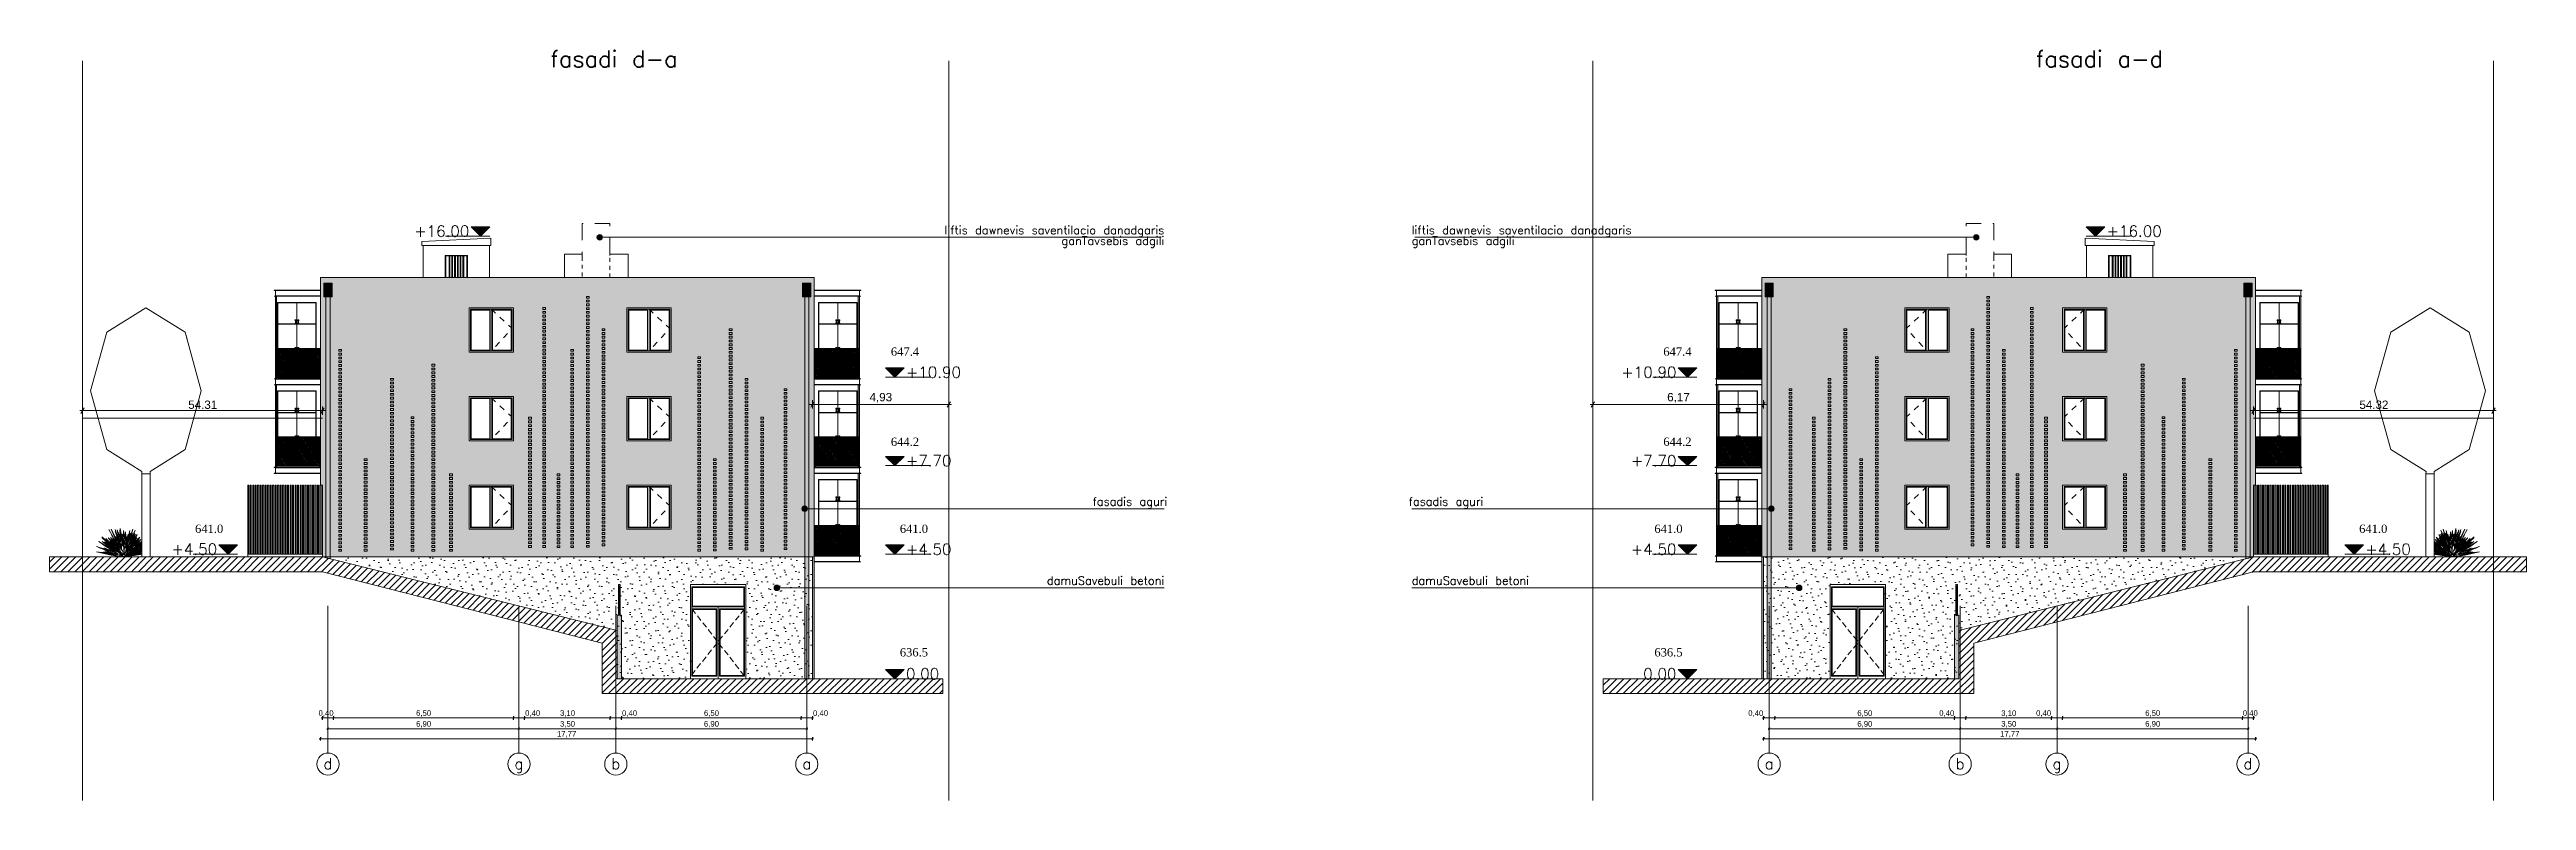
# Model space of a CAD drawing. Header units: metres. Extents: x 476297 to 476657, y 4620828 to 4621206.
# Drawn here: x 476543.4 to 476632.8, y 4621020.3 to 4621047.4 of the extents above; entities that cross this region are included whole.
import ezdxf

# ---------------------------------------------------------------- set-up
doc = ezdxf.new("R2010")
doc.units = ezdxf.units.M
doc.header["$MEASUREMENT"] = 0
doc.set_wipeout_variables(frame=1)
for name, pattern in [('Dashed', [0.423333, 0.211667, -0.211667]), ('Hidden Line', [0.3175, 0.211667, -0.105833]), ('Long Dashed', [1.058333, 0.635, -0.423333]), ('Small Dashed', [0.282222, 0.141111, -0.141111]), ('Wipeout_Contour', [1, 0, -1])]:
    doc.linetypes.add(name, pattern=pattern)
for name, color, linetype in [('0_Pen_No__1', 7, 'Continuous'), ('0_Pen_No__250', 7, 'Continuous'), ('0_Pen_No__42_Pen_No__250', 7, 'Continuous'), ('0_Pen_No__7', 7, 'Continuous'), ('2D Drafting - General_Pen_No__250_Pen_No__7', 7, 'Continuous'), ('2D Drafting - General_Pen_No__7', 7, 'Continuous'), ('a-iataki_Pen_No__5_Pen_No__5', 7, 'Continuous'), ('Annotation - Text_Pen_No__7_Pen_No__7', 7, 'Continuous'), ('gegmebi_Pen_No__7', 7, 'Continuous'), ('New2D Drafting - General', 7, 'Continuous'), ('New2D Drafting - General_Pen_No__1', 7, 'Continuous'), ('New2D Drafting - General_Pen_No__30_Pen_No__9_Pen_No__9', 7, 'Continuous'), ('New2D Drafting - General_Pen_No__7', 7, 'Continuous'), ('New_________ _________ ___2', 7, 'Continuous'), ('NewInterior - Furniture', 7, 'Continuous'), ('NewNew_piketebi_Pen_No__7', 7, 'Continuous'), ('NewNew_SAVELE_CONT-MJR_Pen_No__30', 7, 'Continuous'), ('Newshenobebi', 7, 'Continuous'), ('NewStructural - Bearing', 7, 'Continuous'), ('Structural - Bearing', 7, 'Continuous'), ('Structural - Bearing_Pen_No__7_Pen_No__7', 7, 'Continuous'), ('zoma', 7, 'Continuous'), ('zoma_Pen_No__1', 7, 'Continuous'), ('zoma_Pen_No__5', 7, 'Continuous')]:
    doc.layers.add(name, color=color, linetype=linetype)
doc.styles.add('GENERATED_STYLE_2', font='arial.ttf')
doc.styles.add('GENERATED_STYLE_6', font='times.ttf')
doc.linetypes.add('Break', pattern='A,0,[1,A-1 áƒ¡áƒ\x90áƒ®áƒšáƒ˜ - áƒ›áƒ¨áƒ”áƒœáƒ”áƒ‘áƒšáƒ”áƒ‘áƒ¡1.Shx,S=0.015679,R=0,X=0,Y=0],-1.975557,0', length=1.975557)
doc.dimstyles.new('GENERATED_STYLE__1', dxfattribs={"dimtxt": 0.2, "dimasz": 0.064421, "dimexe": 0.18, "dimexo": 0.003, "dimgap": 0.09, "dimtad": 1, "dimtih": 1, "dimtoh": 1, "dimzin": 0, "dimdsep": 46, "dimtxsty": 'GENERATED_STYLE_2', "dimblk": 'ARROWHEAD_2', "dimblk1": 'ARROWHEAD_2', "dimblk2": 'ARROWHEAD_2', "dimcen": 0.09, "dimclrd": 142, "dimclre": 142, "dimclrt": 142, "dimadec": 0, "dimazin": 0, "dimtfac": 1, "dimtdec": 4, "dimtmove": 0, "dimatfit": 3, "dimfxl": 1, "dimtolj": 1, "dimtzin": 0, "dimarcsym": 0})
doc.dimstyles.new('GENERATED_STYLE__13', dxfattribs={"dimtxt": 0.3, "dimasz": 0.152, "dimexe": 0.18, "dimexo": 0.003, "dimgap": 0.09, "dimtad": 1, "dimzin": 0, "dimdsep": 46, "dimtxsty": 'GENERATED_STYLE_2', "dimblk": 'ARROWHEAD_2', "dimblk1": 'ARROWHEAD_2', "dimblk2": 'ARROWHEAD_2', "dimcen": 0.09, "dimclrd": 1, "dimclre": 1, "dimclrt": 1, "dimadec": 0, "dimazin": 0, "dimtfac": 1, "dimtdec": 4, "dimtmove": 0, "dimatfit": 3, "dimfxl": 1, "dimtolj": 1, "dimtzin": 0, "dimarcsym": 0})
doc.dimstyles.new('GENERATED_STYLE__2', dxfattribs={"dimtxt": 0.2, "dimasz": 0.064421, "dimexe": 0.18, "dimexo": 0.003, "dimgap": 0.09, "dimtad": 1, "dimtih": 1, "dimtoh": 1, "dimzin": 0, "dimdsep": 46, "dimtxsty": 'GENERATED_STYLE_2', "dimblk": 'ARROWHEAD_2', "dimblk1": 'ARROWHEAD_2', "dimblk2": 'ARROWHEAD_2', "dimcen": 0.09, "dimclrd": 142, "dimclre": 142, "dimclrt": 142, "dimadec": 0, "dimazin": 0, "dimtfac": 1, "dimtdec": 4, "dimtmove": 2, "dimatfit": 3, "dimfxl": 1, "dimtolj": 1, "dimtzin": 0, "dimarcsym": 0})
doc.dimstyles.new('GENERATED_STYLE__3', dxfattribs={"dimtxt": 0.3, "dimasz": 0.152, "dimexe": 0.18, "dimexo": 0.003, "dimgap": 0.09, "dimtad": 1, "dimtih": 1, "dimtoh": 1, "dimzin": 0, "dimdsep": 46, "dimtxsty": 'GENERATED_STYLE_2', "dimblk": 'ARROWHEAD_2', "dimblk1": 'ARROWHEAD_2', "dimblk2": 'ARROWHEAD_2', "dimcen": 0.09, "dimclrd": 1, "dimclre": 1, "dimclrt": 1, "dimadec": 0, "dimazin": 0, "dimtfac": 1, "dimtdec": 4, "dimtmove": 0, "dimatfit": 3, "dimfxl": 1, "dimtolj": 1, "dimtzin": 0, "dimarcsym": 0})
pattern_1 = [(45, (476844.52715, 4621386.59104), (-0.25455844, 0.25455844), [0, -0.24, 0, -0.36]), (110, (476845.32715, 4621386.59104), (0.33828934, 0.12312725), [0, -0.176, 0, -0.304])]
pattern_2 = [(60, (476844.52715, 4621385.791044), (-0.038971143, 0.0225), []), (122.833095, (476844.52715, 4621385.791044), (0.0368060797, 0.01875), [])]
pattern_3 = [(45, (476844.52715, 4621385.79104), (-0.12727922, 0.12727922), [])]

msp = doc.modelspace()

# ---------------------------------------------------------------- texts
at = {"layer": 'a-iataki_Pen_No__5_Pen_No__5', "color": 142, "linetype": 'Continuous', "lineweight": 0, "char_height": 0.4}
for s, insert, attachment_point in [('\\A1;{\\pqr;\\Ftxt.shx;d}', (476553.59, 4621021.794), 3), ('\\A1;{\\pqr;\\Ftxt.shx;g}', (476560.49, 4621021.795), 3), ('\\A1;{\\pqr;\\Ftxt.shx;b}', (476563.99, 4621021.795), 3), ('\\A1;{\\pqr;\\Ftxt.shx;a}', (476570.89, 4621021.795), 3), ('\\A1;{\\pql;\\Ftxt.shx;a}', (476605.326, 4621021.795), 1), ('\\A1;{\\pql;\\Ftxt.shx;b}', (476612.226, 4621021.795), 1), ('\\A1;{\\pql;\\Ftxt.shx;g}', (476615.726, 4621021.795), 1), ('\\A1;{\\pql;\\Ftxt.shx;d}', (476622.626, 4621021.794), 1)]:
    msp.add_mtext(s, dxfattribs=dict(at, insert=insert, attachment_point=attachment_point))
at = {"layer": 'Annotation - Text_Pen_No__7_Pen_No__7', "color": 7, "linetype": 'Continuous', "lineweight": 0, "char_height": 0.6}
for s, insert, attachment_point in [('\\A1;{\\pqr;\\Ftxt.shx;fasadi \\Ftxt.shx;d\\Ftxt.shx;-\\Ftxt.shx;a}', (476566.06, 4621047.365), 3), ('\\A1;{\\pql;\\Ftxt.shx;fasadi a-d}', (476615.126, 4621047.365), 1)]:
    msp.add_mtext(s, dxfattribs=dict(at, insert=insert, attachment_point=attachment_point))
at = {"layer": 'Annotation - Text_Pen_No__7_Pen_No__7', "color": 142, "linetype": 'Continuous', "lineweight": 0, "char_height": 0.3, "width": 9.51213, "line_spacing_factor": 0.771329}
for s, insert, attachment_point in [('\\A1;{\\pqr;\\Ftxt.shx;liftis dawnevis saventilacio danadgaris ganTavsebis adgili}', (476583.64, 4621041.03), 3), ('\\A1;{\\pql;\\Ftxt.shx;liftis dawnevis saventilacio danadgaris ganTavsebis adgili}', (476592.578, 4621041.03), 1)]:
    msp.add_mtext(s, dxfattribs=dict(at, insert=insert, attachment_point=attachment_point))
at = {"layer": 'Annotation - Text_Pen_No__7_Pen_No__7', "color": 142, "linetype": 'Continuous', "lineweight": 0, "char_height": 0.3}
for s, insert, attachment_point in [('\\A1;{\\pqr;\\Ftxt.shx;fasadis aguri}', (476583.748, 4621031.22), 3), ('\\A1;{\\pql;\\Ftxt.shx;fasadis aguri}', (476592.47, 4621031.22), 1), ('\\A1;{\\pqr;\\Ftxt.shx;damuSavebuli betoni}', (476583.64, 4621028.36), 3), ('\\A1;{\\pql;\\Ftxt.shx;damuSavebuli betoni}', (476592.578, 4621028.36), 1)]:
    msp.add_mtext(s, dxfattribs=dict(at, insert=insert, attachment_point=attachment_point))
at = {"layer": 'NewNew_piketebi_Pen_No__7', "color": 1, "linetype": 'Continuous', "lineweight": 0, "char_height": 0.3, "style": 'GENERATED_STYLE_6'}
for s, insert, attachment_point in [('\\A1;{\\pql;\\fTimes New Roman|b0|i0|c0|p18;6\\fTimes New Roman|b0|i0|c0|p18;4\\fTimes New Roman|b0|i0|c0|p18;7.4}', (476573.762, 4621036.486), 4), ('\\A1;{\\pqr;\\fTimes New Roman|b0|i0|c0|p18;6\\fTimes New Roman|b0|i0|c0|p18;4\\fTimes New Roman|b0|i0|c0|p18;7.4}', (476602.687, 4621036.486), 6), ('\\A1;{\\pql;\\fTimes New Roman|b0|i0|c0|p18;6\\fTimes New Roman|b0|i0|c0|p18;44\\fTimes New Roman|b0|i0|c0|p18;.\\fTimes New Roman|b0|i0|c0|p18;2}', (476573.762, 4621033.228), 4), ('\\A1;{\\pqr;\\fTimes New Roman|b0|i0|c0|p18;6\\fTimes New Roman|b0|i0|c0|p18;44\\fTimes New Roman|b0|i0|c0|p18;.\\fTimes New Roman|b0|i0|c0|p18;2}', (476602.687, 4621033.228), 6), ('\\A1;{\\pqr;\\fTimes New Roman|b0|i0|c0|p18;6\\fTimes New Roman|b0|i0|c0|p18;41\\fTimes New Roman|b0|i0|c0|p18;.\\fTimes New Roman|b0|i0|c0|p18;0}', (476549.644, 4621030.083), 6), ('\\A1;{\\pql;\\fTimes New Roman|b0|i0|c0|p18;6\\fTimes New Roman|b0|i0|c0|p18;41\\fTimes New Roman|b0|i0|c0|p18;.\\fTimes New Roman|b0|i0|c0|p18;0}', (476574.085, 4621030.082), 4), ('\\A1;{\\pqr;\\fTimes New Roman|b0|i0|c0|p18;6\\fTimes New Roman|b0|i0|c0|p18;41\\fTimes New Roman|b0|i0|c0|p18;.\\fTimes New Roman|b0|i0|c0|p18;0}', (476602.364, 4621030.082), 6), ('\\A1;{\\pql;\\fTimes New Roman|b0|i0|c0|p18;6\\fTimes New Roman|b0|i0|c0|p18;41\\fTimes New Roman|b0|i0|c0|p18;.\\fTimes New Roman|b0|i0|c0|p18;0}', (476626.805, 4621030.083), 4), ('\\A1;{\\pql;\\fTimes New Roman|b0|i0|c0|p18;6\\fTimes New Roman|b0|i0|c0|p18;36\\fTimes New Roman|b0|i0|c0|p18;.\\fTimes New Roman|b0|i0|c0|p18;5}', (476574.085, 4621025.618), 4), ('\\A1;{\\pqr;\\fTimes New Roman|b0|i0|c0|p18;6\\fTimes New Roman|b0|i0|c0|p18;36\\fTimes New Roman|b0|i0|c0|p18;.\\fTimes New Roman|b0|i0|c0|p18;5}', (476602.364, 4621025.618), 6)]:
    msp.add_mtext(s, dxfattribs=dict(at, insert=insert, attachment_point=attachment_point))
at = {"layer": 'zoma_Pen_No__1', "color": 142, "linetype": 'Continuous', "lineweight": 0, "char_height": 0.4}
for s, insert, attachment_point, rotation in [('\\A1;{\\pqr;\\Ftxt.shx;+1\\Ftxt.shx;6\\Ftxt.shx;.\\Ftxt.shx;0\\Ftxt.shx;0}', (476558.532, 4621040.642), 9, 0.01399), ('\\A1;{\\pql;\\Ftxt.shx;+1\\Ftxt.shx;6\\Ftxt.shx;.\\Ftxt.shx;0\\Ftxt.shx;0}', (476617.686, 4621040.642), 7, 359.98601), ('\\A1;{\\pql;\\Ftxt.shx;+\\Ftxt.shx;10\\Ftxt.shx;.\\Ftxt.shx;9\\Ftxt.shx;0}', (476574.306, 4621035.542), 7, 0.01399), ('\\A1;{\\pqr;\\Ftxt.shx;+\\Ftxt.shx;10\\Ftxt.shx;.\\Ftxt.shx;9\\Ftxt.shx;0}', (476602.143, 4621035.542), 9, 359.98601), ('\\A1;{\\pql;\\Ftxt.shx;+\\Ftxt.shx;7\\Ftxt.shx;.\\Ftxt.shx;7\\Ftxt.shx;0}', (476574.307, 4621032.342), 7, 0.01399), ('\\A1;{\\pqr;\\Ftxt.shx;+\\Ftxt.shx;7\\Ftxt.shx;.\\Ftxt.shx;7\\Ftxt.shx;0}', (476602.142, 4621032.342), 9, 359.98601), ('\\A1;{\\pqr;\\Ftxt.shx;+\\Ftxt.shx;4\\Ftxt.shx;.\\Ftxt.shx;5\\Ftxt.shx;0}', (476549.421, 4621029.147), 9, 359.98601), ('\\A1;{\\pql;\\Ftxt.shx;+\\Ftxt.shx;4\\Ftxt.shx;.\\Ftxt.shx;5\\Ftxt.shx;0}', (476574.308, 4621029.143), 7, 0.01399), ('\\A1;{\\pqr;\\Ftxt.shx;+\\Ftxt.shx;4\\Ftxt.shx;.\\Ftxt.shx;5\\Ftxt.shx;0}', (476602.141, 4621029.143), 9, 359.98601), ('\\A1;{\\pql;\\Ftxt.shx;+\\Ftxt.shx;4\\Ftxt.shx;.\\Ftxt.shx;5\\Ftxt.shx;0}', (476627.028, 4621029.143), 7, 0.01399), ('\\A1;{\\pql;\\Ftxt.shx;0\\Ftxt.shx;.00}', (476574.308, 4621024.643), 7, 0.01399), ('\\A1;{\\pqr;\\Ftxt.shx;0\\Ftxt.shx;.00}', (476602.141, 4621024.643), 9, 359.98601)]:
    msp.add_mtext(s, dxfattribs=dict(at, insert=insert, attachment_point=attachment_point, rotation=rotation))

# ---------------------------------------------------------------- blocks, each defined once
blk = doc.blocks.new('*D15', base_point=(476844.527, 4621385.791))
at = {"layer": 'zoma', "color": 142, "linetype": 'Continuous', "lineweight": 0, "transparency": 16777216}
for p, q in [((476563.801, 4621022.815), (476563.85, 4621022.9)), ((476563.826, 4621022.921), (476563.826, 4621022.794)), ((476570.725, 4621022.858), (476563.826, 4621022.858)), ((476570.701, 4621022.815), (476570.75, 4621022.9)), ((476570.725, 4621022.921), (476570.725, 4621022.794)), ((476570.767, 4621022.858), (476570.725, 4621022.858))]:
    blk.add_line(p, q, dxfattribs=at)
at = {"layer": 'zoma', "color": 142, "lineweight": 0, "transparency": 16777216, "insert": (476567.009, 4621022.898), "char_height": 0.2, "attachment_point": 7, "style": 'GENERATED_STYLE_2'}
blk.add_mtext('\\A1;{\\pql;\\fArial CYR|b0|i0|c204|p34;6,90}', dxfattribs=at)
blk = doc.blocks.new('ARROWHEAD_2')
at = {"color": 0, "linetype": 'Continuous', "lineweight": 0}
for p, q in [((0, 0), (-1, 0)), ((-0.38, -0.66), (0.38, 0.66))]:
    blk.add_line(p, q, dxfattribs=at)
blk = doc.blocks.new('*D17', base_point=(476844.527, 4621385.791))
at = {"layer": 'zoma', "color": 142, "linetype": 'Continuous', "lineweight": 0, "transparency": 16777216}
for p, q in [((476560.301, 4621022.815), (476560.35, 4621022.9)), ((476560.326, 4621022.921), (476560.326, 4621022.794)), ((476563.826, 4621022.858), (476560.326, 4621022.858)), ((476563.801, 4621022.815), (476563.85, 4621022.9)), ((476563.826, 4621022.921), (476563.826, 4621022.794))]:
    blk.add_line(p, q, dxfattribs=at)
at = {"layer": 'zoma', "color": 142, "lineweight": 0, "transparency": 16777216, "insert": (476561.81, 4621022.898), "char_height": 0.2, "attachment_point": 7, "style": 'GENERATED_STYLE_2'}
blk.add_mtext('\\A1;{\\pql;\\fArial CYR|b0|i0|c204|p34;3,50}', dxfattribs=at)
blk = doc.blocks.new('*D18', base_point=(476844.527, 4621385.791))
at = {"layer": 'zoma', "color": 142, "linetype": 'Continuous', "lineweight": 0, "transparency": 16777216}
for p, q in [((476553.426, 4621022.858), (476553.384, 4621022.858)), ((476553.45, 4621022.9), (476553.401, 4621022.815)), ((476553.426, 4621022.921), (476553.426, 4621022.794)), ((476560.326, 4621022.858), (476553.426, 4621022.858)), ((476560.301, 4621022.815), (476560.35, 4621022.9)), ((476560.326, 4621022.921), (476560.326, 4621022.794))]:
    blk.add_line(p, q, dxfattribs=at)
at = {"layer": 'zoma', "color": 142, "lineweight": 0, "transparency": 16777216, "insert": (476556.61, 4621022.898), "char_height": 0.2, "attachment_point": 7, "style": 'GENERATED_STYLE_2'}
blk.add_mtext('\\A1;{\\pql;\\fArial CYR|b0|i0|c204|p34;6,90}', dxfattribs=at)
blk = doc.blocks.new('*D19', base_point=(476844.527, 4621385.791))
at = {"layer": 'zoma', "color": 142, "linetype": 'Continuous', "lineweight": 0, "transparency": 16777216}
for p, q in [((476570.501, 4621023.205), (476570.55, 4621023.29)), ((476570.525, 4621023.311), (476570.525, 4621023.184)), ((476570.925, 4621023.247), (476570.525, 4621023.247)), ((476570.901, 4621023.205), (476570.95, 4621023.29)), ((476570.925, 4621023.311), (476570.925, 4621023.184)), ((476570.967, 4621023.247), (476570.925, 4621023.247))]:
    blk.add_line(p, q, dxfattribs=at)
at = {"layer": 'zoma', "color": 142, "lineweight": 0, "transparency": 16777216, "insert": (476570.95, 4621023.287), "char_height": 0.2, "attachment_point": 7, "style": 'GENERATED_STYLE_2'}
blk.add_mtext('\\A1;{\\pql;\\fArial CYR|b0|i0|c204|p34;0,40}', dxfattribs=at)
blk = doc.blocks.new('*D20', base_point=(476844.527, 4621385.791))
at = {"layer": 'zoma', "color": 142, "linetype": 'Continuous', "lineweight": 0, "transparency": 16777216}
for p, q in [((476564.001, 4621023.205), (476564.05, 4621023.29)), ((476564.026, 4621023.311), (476564.026, 4621023.184)), ((476570.525, 4621023.247), (476564.026, 4621023.247)), ((476570.501, 4621023.205), (476570.55, 4621023.29)), ((476570.525, 4621023.311), (476570.525, 4621023.184))]:
    blk.add_line(p, q, dxfattribs=at)
at = {"layer": 'zoma', "color": 142, "lineweight": 0, "transparency": 16777216, "char_height": 0.2, "attachment_point": 7, "style": 'GENERATED_STYLE_2'}
for s, insert in [('\\A1;{\\pql;\\fArial CYR|b0|i0|c204|p34;0,40}', (476564.05, 4621023.287)), ('\\A1;{\\pql;\\fArial CYR|b0|i0|c204|p34;6,50}', (476567.009, 4621023.287))]:
    blk.add_mtext(s, dxfattribs=dict(at, insert=insert))
blk = doc.blocks.new('*D21', base_point=(476844.527, 4621385.791))
at = {"layer": 'zoma', "color": 142, "linetype": 'Continuous', "lineweight": 0, "transparency": 16777216}
for p, q in [((476563.602, 4621023.205), (476563.651, 4621023.29)), ((476563.626, 4621023.311), (476563.626, 4621023.184)), ((476564.026, 4621023.247), (476563.626, 4621023.247)), ((476564.001, 4621023.205), (476564.05, 4621023.29)), ((476564.026, 4621023.311), (476564.026, 4621023.184))]:
    blk.add_line(p, q, dxfattribs=at)
blk = doc.blocks.new('*D22', base_point=(476844.527, 4621385.791))
at = {"layer": 'zoma', "color": 142, "linetype": 'Continuous', "lineweight": 0, "transparency": 16777216}
for p, q in [((476560.501, 4621023.205), (476560.55, 4621023.29)), ((476560.526, 4621023.311), (476560.526, 4621023.184)), ((476563.626, 4621023.247), (476560.526, 4621023.247)), ((476563.602, 4621023.205), (476563.651, 4621023.29)), ((476563.626, 4621023.311), (476563.626, 4621023.184))]:
    blk.add_line(p, q, dxfattribs=at)
at = {"layer": 'zoma', "color": 142, "lineweight": 0, "transparency": 16777216, "char_height": 0.2, "attachment_point": 7, "style": 'GENERATED_STYLE_2'}
for s, insert in [('\\A1;{\\pql;\\fArial CYR|b0|i0|c204|p34;0,40}', (476560.55, 4621023.287)), ('\\A1;{\\pql;\\fArial CYR|b0|i0|c204|p34;3,10}', (476561.81, 4621023.287))]:
    blk.add_mtext(s, dxfattribs=dict(at, insert=insert))
blk = doc.blocks.new('*D23', base_point=(476844.527, 4621385.791))
at = {"layer": 'zoma', "color": 142, "linetype": 'Continuous', "lineweight": 0, "transparency": 16777216}
for p, q in [((476560.101, 4621023.205), (476560.15, 4621023.29)), ((476560.126, 4621023.311), (476560.126, 4621023.184)), ((476560.526, 4621023.247), (476560.126, 4621023.247)), ((476560.501, 4621023.205), (476560.55, 4621023.29)), ((476560.526, 4621023.311), (476560.526, 4621023.184))]:
    blk.add_line(p, q, dxfattribs=at)
blk = doc.blocks.new('*D24', base_point=(476844.527, 4621385.791))
at = {"layer": 'zoma', "color": 142, "linetype": 'Continuous', "lineweight": 0, "transparency": 16777216}
for p, q in [((476553.601, 4621023.205), (476553.65, 4621023.29)), ((476553.626, 4621023.311), (476553.626, 4621023.184)), ((476560.126, 4621023.247), (476553.626, 4621023.247)), ((476560.101, 4621023.205), (476560.15, 4621023.29)), ((476560.126, 4621023.311), (476560.126, 4621023.184))]:
    blk.add_line(p, q, dxfattribs=at)
at = {"layer": 'zoma', "color": 142, "lineweight": 0, "transparency": 16777216, "insert": (476556.61, 4621023.287), "char_height": 0.2, "attachment_point": 7, "style": 'GENERATED_STYLE_2'}
blk.add_mtext('\\A1;{\\pql;\\fArial CYR|b0|i0|c204|p34;6,50}', dxfattribs=at)
blk = doc.blocks.new('*D25', base_point=(476844.527, 4621385.791))
at = {"layer": 'zoma', "color": 142, "linetype": 'Continuous', "lineweight": 0, "transparency": 16777216}
for p, q in [((476553.226, 4621023.247), (476553.184, 4621023.247)), ((476553.25, 4621023.29), (476553.201, 4621023.205)), ((476553.226, 4621023.311), (476553.226, 4621023.184)), ((476553.626, 4621023.247), (476553.226, 4621023.247)), ((476553.601, 4621023.205), (476553.65, 4621023.29)), ((476553.626, 4621023.311), (476553.626, 4621023.184))]:
    blk.add_line(p, q, dxfattribs=at)
at = {"layer": 'zoma', "color": 142, "lineweight": 0, "transparency": 16777216, "insert": (476553.085, 4621023.287), "char_height": 0.2, "attachment_point": 7, "style": 'GENERATED_STYLE_2'}
blk.add_mtext('\\A1;{\\pql;\\fArial CYR|b0|i0|c204|p34;0,40}', dxfattribs=at)
blk = doc.blocks.new('*D26', base_point=(476844.527, 4621385.791))
at = {"layer": 'zoma', "color": 1, "linetype": 'Continuous', "lineweight": 0, "transparency": 16777216}
for p, q in [((476544.556, 4621034.354), (476544.459, 4621034.354)), ((476544.614, 4621034.454), (476544.499, 4621034.254)), ((476544.556, 4621034.504), (476544.556, 4621034.204)), ((476553.226, 4621034.354), (476544.556, 4621034.354)), ((476553.168, 4621034.254), (476553.283, 4621034.454)), ((476553.226, 4621034.504), (476553.226, 4621034.204)), ((476553.323, 4621034.354), (476553.226, 4621034.354))]:
    blk.add_line(p, q, dxfattribs=at)
at = {"layer": 'zoma', "color": 1, "lineweight": 0, "transparency": 16777216, "insert": (476548.378, 4621034.414), "char_height": 0.3, "attachment_point": 7, "style": 'GENERATED_STYLE_2'}
blk.add_mtext('\\A1;{\\pql;\\fArial CYR|b0|i0|c204|p34;54.31}', dxfattribs=at)
blk = doc.blocks.new('*D27', base_point=(476844.527, 4621385.791))
at = {"layer": 'zoma', "color": 142, "linetype": 'Continuous', "lineweight": 0, "transparency": 16777216}
for p, q in [((476553.114, 4621022.495), (476553.155, 4621022.495)), ((476553.18, 4621022.537), (476553.131, 4621022.452)), ((476553.155, 4621022.431), (476553.155, 4621022.558)), ((476553.155, 4621022.495), (476570.925, 4621022.495)), ((476570.901, 4621022.452), (476570.95, 4621022.537)), ((476570.925, 4621022.431), (476570.925, 4621022.558)), ((476570.925, 4621022.495), (476570.967, 4621022.495))]:
    blk.add_line(p, q, dxfattribs=at)
at = {"layer": 'zoma', "color": 142, "lineweight": 0, "transparency": 16777216, "insert": (476561.698, 4621022.535), "char_height": 0.2, "attachment_point": 7, "style": 'GENERATED_STYLE_2'}
blk.add_mtext('\\A1;{\\pql;\\fArial CYR|b0|i0|c204|p34;17,77}', dxfattribs=at)
blk = doc.blocks.new('*D48', base_point=(476844.527, 4621385.791))
at = {"layer": 'zoma', "color": 1, "linetype": 'Continuous', "lineweight": 0, "transparency": 16777216}
for p, q in [((476570.828, 4621034.577), (476570.925, 4621034.577)), ((476570.983, 4621034.677), (476570.868, 4621034.477)), ((476570.925, 4621034.427), (476570.925, 4621034.727)), ((476570.925, 4621034.577), (476575.855, 4621034.577)), ((476575.798, 4621034.477), (476575.913, 4621034.677)), ((476575.855, 4621034.427), (476575.855, 4621034.727)), ((476575.855, 4621034.577), (476575.953, 4621034.577))]:
    blk.add_line(p, q, dxfattribs=at)
at = {"layer": 'zoma', "color": 1, "lineweight": 0, "transparency": 16777216, "insert": (476572.991, 4621034.637), "char_height": 0.3, "attachment_point": 7, "rotation": 0.00003, "style": 'GENERATED_STYLE_2'}
blk.add_mtext('\\A1;{\\pql;\\fArial CYR|b0|i0|c204|p34;4,93}', dxfattribs=at)
blk = doc.blocks.new('*D528', base_point=(476844.527, 4621385.791))
at = {"layer": 'zoma', "color": 142, "linetype": 'Continuous', "lineweight": 0, "transparency": 16777216}
for p, q in [((476605.451, 4621022.858), (476605.492, 4621022.858)), ((476605.517, 4621022.9), (476605.468, 4621022.815)), ((476605.492, 4621022.794), (476605.492, 4621022.921)), ((476605.492, 4621022.858), (476612.392, 4621022.858)), ((476612.416, 4621022.9), (476612.367, 4621022.815)), ((476612.392, 4621022.794), (476612.392, 4621022.921))]:
    blk.add_line(p, q, dxfattribs=at)
at = {"layer": 'zoma', "color": 142, "lineweight": 0, "transparency": 16777216, "insert": (476608.676, 4621022.898), "char_height": 0.2, "attachment_point": 7, "style": 'GENERATED_STYLE_2'}
blk.add_mtext('\\A1;{\\pql;\\fArial CYR|b0|i0|c204|p34;6,90}', dxfattribs=at)
blk = doc.blocks.new('*D529', base_point=(476844.527, 4621385.791))
at = {"layer": 'zoma', "color": 142, "linetype": 'Continuous', "lineweight": 0, "transparency": 16777216}
for p, q in [((476612.416, 4621022.9), (476612.367, 4621022.815)), ((476612.392, 4621022.794), (476612.392, 4621022.921)), ((476612.392, 4621022.858), (476615.892, 4621022.858)), ((476615.916, 4621022.9), (476615.867, 4621022.815)), ((476615.892, 4621022.794), (476615.892, 4621022.921))]:
    blk.add_line(p, q, dxfattribs=at)
at = {"layer": 'zoma', "color": 142, "lineweight": 0, "transparency": 16777216, "insert": (476613.876, 4621022.898), "char_height": 0.2, "attachment_point": 7, "style": 'GENERATED_STYLE_2'}
blk.add_mtext('\\A1;{\\pql;\\fArial CYR|b0|i0|c204|p34;3,50}', dxfattribs=at)
blk = doc.blocks.new('*D530', base_point=(476844.527, 4621385.791))
at = {"layer": 'zoma', "color": 142, "linetype": 'Continuous', "lineweight": 0, "transparency": 16777216}
for p, q in [((476615.916, 4621022.9), (476615.867, 4621022.815)), ((476615.892, 4621022.794), (476615.892, 4621022.921)), ((476615.892, 4621022.858), (476622.792, 4621022.858)), ((476622.767, 4621022.815), (476622.816, 4621022.9)), ((476622.792, 4621022.794), (476622.792, 4621022.921)), ((476622.792, 4621022.858), (476622.833, 4621022.858))]:
    blk.add_line(p, q, dxfattribs=at)
at = {"layer": 'zoma', "color": 142, "lineweight": 0, "transparency": 16777216, "insert": (476619.076, 4621022.898), "char_height": 0.2, "attachment_point": 7, "style": 'GENERATED_STYLE_2'}
blk.add_mtext('\\A1;{\\pql;\\fArial CYR|b0|i0|c204|p34;6,90}', dxfattribs=at)
blk = doc.blocks.new('*D531', base_point=(476844.527, 4621385.791))
at = {"layer": 'zoma', "color": 142, "linetype": 'Continuous', "lineweight": 0, "transparency": 16777216}
for p, q in [((476605.251, 4621023.247), (476605.292, 4621023.247)), ((476605.317, 4621023.29), (476605.268, 4621023.205)), ((476605.292, 4621023.184), (476605.292, 4621023.311)), ((476605.292, 4621023.247), (476605.692, 4621023.247)), ((476605.717, 4621023.29), (476605.668, 4621023.205)), ((476605.692, 4621023.184), (476605.692, 4621023.311))]:
    blk.add_line(p, q, dxfattribs=at)
at = {"layer": 'zoma', "color": 142, "lineweight": 0, "transparency": 16777216, "insert": (476604.735, 4621023.287), "char_height": 0.2, "attachment_point": 7, "style": 'GENERATED_STYLE_2'}
blk.add_mtext('\\A1;{\\pql;\\fArial CYR|b0|i0|c204|p34;0,40}', dxfattribs=at)
blk = doc.blocks.new('*D532', base_point=(476844.527, 4621385.791))
at = {"layer": 'zoma', "color": 142, "linetype": 'Continuous', "lineweight": 0, "transparency": 16777216}
for p, q in [((476605.717, 4621023.29), (476605.668, 4621023.205)), ((476605.692, 4621023.184), (476605.692, 4621023.311)), ((476605.692, 4621023.247), (476612.192, 4621023.247)), ((476612.216, 4621023.29), (476612.167, 4621023.205)), ((476612.192, 4621023.184), (476612.192, 4621023.311))]:
    blk.add_line(p, q, dxfattribs=at)
at = {"layer": 'zoma', "color": 142, "lineweight": 0, "transparency": 16777216, "char_height": 0.2, "attachment_point": 7, "style": 'GENERATED_STYLE_2'}
for s, insert in [('\\A1;{\\pql;\\fArial CYR|b0|i0|c204|p34;6,50}', (476608.676, 4621023.287)), ('\\A1;{\\pql;\\fArial CYR|b0|i0|c204|p34;0,40}', (476611.635, 4621023.287))]:
    blk.add_mtext(s, dxfattribs=dict(at, insert=insert))
blk = doc.blocks.new('*D533', base_point=(476844.527, 4621385.791))
at = {"layer": 'zoma', "color": 142, "linetype": 'Continuous', "lineweight": 0, "transparency": 16777216}
for p, q in [((476612.216, 4621023.29), (476612.167, 4621023.205)), ((476612.192, 4621023.184), (476612.192, 4621023.311)), ((476612.192, 4621023.247), (476612.591, 4621023.247)), ((476612.616, 4621023.29), (476612.567, 4621023.205)), ((476612.591, 4621023.184), (476612.591, 4621023.311))]:
    blk.add_line(p, q, dxfattribs=at)
blk = doc.blocks.new('*D534', base_point=(476844.527, 4621385.791))
at = {"layer": 'zoma', "color": 142, "linetype": 'Continuous', "lineweight": 0, "transparency": 16777216}
for p, q in [((476612.616, 4621023.29), (476612.567, 4621023.205)), ((476612.591, 4621023.184), (476612.591, 4621023.311)), ((476612.591, 4621023.247), (476615.692, 4621023.247)), ((476615.716, 4621023.29), (476615.667, 4621023.205)), ((476615.692, 4621023.184), (476615.692, 4621023.311))]:
    blk.add_line(p, q, dxfattribs=at)
at = {"layer": 'zoma', "color": 142, "lineweight": 0, "transparency": 16777216, "char_height": 0.2, "attachment_point": 7, "style": 'GENERATED_STYLE_2'}
for s, insert in [('\\A1;{\\pql;\\fArial CYR|b0|i0|c204|p34;3,10}', (476613.875, 4621023.287)), ('\\A1;{\\pql;\\fArial CYR|b0|i0|c204|p34;0,40}', (476615.135, 4621023.287))]:
    blk.add_mtext(s, dxfattribs=dict(at, insert=insert))
blk = doc.blocks.new('*D535', base_point=(476844.527, 4621385.791))
at = {"layer": 'zoma', "color": 142, "linetype": 'Continuous', "lineweight": 0, "transparency": 16777216}
for p, q in [((476615.716, 4621023.29), (476615.667, 4621023.205)), ((476615.692, 4621023.184), (476615.692, 4621023.311)), ((476615.692, 4621023.247), (476616.092, 4621023.247)), ((476616.116, 4621023.29), (476616.067, 4621023.205)), ((476616.092, 4621023.184), (476616.092, 4621023.311))]:
    blk.add_line(p, q, dxfattribs=at)
blk = doc.blocks.new('*D536', base_point=(476844.527, 4621385.791))
at = {"layer": 'zoma', "color": 142, "linetype": 'Continuous', "lineweight": 0, "transparency": 16777216}
for p, q in [((476616.116, 4621023.29), (476616.067, 4621023.205)), ((476616.092, 4621023.184), (476616.092, 4621023.311)), ((476616.092, 4621023.247), (476622.592, 4621023.247)), ((476622.616, 4621023.29), (476622.567, 4621023.205)), ((476622.592, 4621023.184), (476622.592, 4621023.311))]:
    blk.add_line(p, q, dxfattribs=at)
at = {"layer": 'zoma', "color": 142, "lineweight": 0, "transparency": 16777216, "insert": (476619.076, 4621023.287), "char_height": 0.2, "attachment_point": 7, "style": 'GENERATED_STYLE_2'}
blk.add_mtext('\\A1;{\\pql;\\fArial CYR|b0|i0|c204|p34;6,50}', dxfattribs=at)
blk = doc.blocks.new('*D537', base_point=(476844.527, 4621385.791))
at = {"layer": 'zoma', "color": 142, "linetype": 'Continuous', "lineweight": 0, "transparency": 16777216}
for p, q in [((476622.616, 4621023.29), (476622.567, 4621023.205)), ((476622.592, 4621023.184), (476622.592, 4621023.311)), ((476622.592, 4621023.247), (476622.992, 4621023.247)), ((476622.967, 4621023.205), (476623.016, 4621023.29)), ((476622.992, 4621023.184), (476622.992, 4621023.311)), ((476622.992, 4621023.247), (476623.033, 4621023.247))]:
    blk.add_line(p, q, dxfattribs=at)
at = {"layer": 'zoma', "color": 142, "lineweight": 0, "transparency": 16777216, "insert": (476622.601, 4621023.287), "char_height": 0.2, "attachment_point": 7, "style": 'GENERATED_STYLE_2'}
blk.add_mtext('\\A1;{\\pql;\\fArial CYR|b0|i0|c204|p34;0,40}', dxfattribs=at)
blk = doc.blocks.new('*D538', base_point=(476844.527, 4621385.791))
at = {"layer": 'zoma', "color": 1, "linetype": 'Continuous', "lineweight": 0, "transparency": 16777216}
for p, q in [((476622.894, 4621034.354), (476622.992, 4621034.354)), ((476623.05, 4621034.454), (476622.934, 4621034.254)), ((476622.992, 4621034.204), (476622.992, 4621034.504)), ((476622.992, 4621034.354), (476631.661, 4621034.354)), ((476631.603, 4621034.254), (476631.719, 4621034.454)), ((476631.661, 4621034.204), (476631.661, 4621034.504)), ((476631.661, 4621034.354), (476631.759, 4621034.354))]:
    blk.add_line(p, q, dxfattribs=at)
at = {"layer": 'zoma', "color": 1, "lineweight": 0, "transparency": 16777216, "insert": (476626.814, 4621034.414), "char_height": 0.3, "attachment_point": 7, "style": 'GENERATED_STYLE_2'}
blk.add_mtext('\\A1;{\\pql;\\fArial CYR|b0|i0|c204|p34;54.32}', dxfattribs=at)
blk = doc.blocks.new('*D539', base_point=(476844.527, 4621385.791))
at = {"layer": 'zoma', "color": 142, "linetype": 'Continuous', "lineweight": 0, "transparency": 16777216}
for p, q in [((476605.292, 4621022.495), (476605.251, 4621022.495)), ((476605.317, 4621022.537), (476605.268, 4621022.452)), ((476605.292, 4621022.558), (476605.292, 4621022.431)), ((476623.062, 4621022.495), (476605.292, 4621022.495)), ((476623.038, 4621022.452), (476623.087, 4621022.537)), ((476623.062, 4621022.558), (476623.062, 4621022.431)), ((476623.104, 4621022.495), (476623.062, 4621022.495))]:
    blk.add_line(p, q, dxfattribs=at)
at = {"layer": 'zoma', "color": 142, "lineweight": 0, "transparency": 16777216, "insert": (476613.835, 4621022.535), "char_height": 0.2, "attachment_point": 7, "style": 'GENERATED_STYLE_2'}
blk.add_mtext('\\A1;{\\pql;\\fArial CYR|b0|i0|c204|p34;17,77}', dxfattribs=at)
blk = doc.blocks.new('*D540', base_point=(476844.527, 4621385.791))
at = {"layer": 'zoma', "color": 1, "linetype": 'Continuous', "lineweight": 0, "transparency": 16777216}
for p, q in [((476599.122, 4621034.577), (476599.024, 4621034.577)), ((476599.18, 4621034.677), (476599.064, 4621034.477)), ((476599.122, 4621034.727), (476599.122, 4621034.427)), ((476605.292, 4621034.577), (476599.122, 4621034.577)), ((476605.235, 4621034.477), (476605.35, 4621034.677)), ((476605.292, 4621034.727), (476605.292, 4621034.427)), ((476605.39, 4621034.577), (476605.292, 4621034.577))]:
    blk.add_line(p, q, dxfattribs=at)
at = {"layer": 'zoma', "color": 1, "lineweight": 0, "transparency": 16777216, "insert": (476601.808, 4621034.637), "char_height": 0.3, "attachment_point": 7, "rotation": 359.99997, "style": 'GENERATED_STYLE_2'}
blk.add_mtext('\\A1;{\\pql;\\fArial CYR|b0|i0|c204|p34;6,17}', dxfattribs=at)
blk = doc.blocks.new('Line_14', base_point=(476570.646, 4621030.809))
at = {"layer": 'zoma_Pen_No__5', "linetype": 'Continuous', "lineweight": 0}
blk.add_hatch(color=142, dxfattribs=at).paths.add_polyline_path([(476570.546, 4621030.809), (476570.553, 4621030.771), (476570.575, 4621030.738), (476570.607, 4621030.716), (476570.646, 4621030.709), (476570.684, 4621030.716), (476570.716, 4621030.738), (476570.738, 4621030.771), (476570.746, 4621030.809), (476570.738, 4621030.847), (476570.716, 4621030.88), (476570.684, 4621030.901), (476570.646, 4621030.909), (476570.607, 4621030.901), (476570.575, 4621030.88), (476570.553, 4621030.847)])
at = {"layer": 'zoma_Pen_No__5', "color": 142, "linetype": 'Continuous', "lineweight": 0}
blk.add_line((476570.746, 4621030.809), (476583.64, 4621030.809), dxfattribs=at)
blk.add_circle((476570.646, 4621030.809), 0.1, dxfattribs=at)
blk = doc.blocks.new('Line_15', base_point=(476563.245, 4621040.618))
at = {"layer": 'zoma_Pen_No__5', "linetype": 'Continuous', "lineweight": 0}
blk.add_hatch(color=142, dxfattribs=at).paths.add_polyline_path([(476563.145, 4621040.618), (476563.153, 4621040.58), (476563.174, 4621040.548), (476563.207, 4621040.526), (476563.245, 4621040.518), (476563.283, 4621040.526), (476563.316, 4621040.548), (476563.337, 4621040.58), (476563.345, 4621040.618), (476563.337, 4621040.657), (476563.316, 4621040.689), (476563.283, 4621040.711), (476563.245, 4621040.718), (476563.207, 4621040.711), (476563.174, 4621040.689), (476563.153, 4621040.657)])
at = {"layer": 'zoma_Pen_No__5', "color": 142, "linetype": 'Continuous', "lineweight": 0}
blk.add_line((476563.345, 4621040.618), (476583.532, 4621040.618), dxfattribs=at)
blk.add_circle((476563.245, 4621040.618), 0.1, dxfattribs=at)
blk = doc.blocks.new('Line_25', base_point=(476605.572, 4621030.809))
at = {"layer": 'zoma_Pen_No__5', "linetype": 'Continuous', "lineweight": 0}
blk.add_hatch(color=142, dxfattribs=at).paths.add_polyline_path([(476605.472, 4621030.809), (476605.48, 4621030.771), (476605.501, 4621030.738), (476605.534, 4621030.716), (476605.572, 4621030.709), (476605.61, 4621030.716), (476605.643, 4621030.738), (476605.664, 4621030.771), (476605.672, 4621030.809), (476605.664, 4621030.847), (476605.643, 4621030.88), (476605.61, 4621030.901), (476605.572, 4621030.909), (476605.534, 4621030.901), (476605.501, 4621030.88), (476605.48, 4621030.847)])
at = {"layer": 'zoma_Pen_No__5', "color": 142, "linetype": 'Continuous', "lineweight": 0}
blk.add_line((476605.472, 4621030.809), (476592.578, 4621030.809), dxfattribs=at)
blk.add_circle((476605.572, 4621030.809), 0.1, dxfattribs=at)
blk = doc.blocks.new('Line_26', base_point=(476612.972, 4621040.618))
at = {"layer": 'zoma_Pen_No__5', "linetype": 'Continuous', "lineweight": 0}
blk.add_hatch(color=142, dxfattribs=at).paths.add_polyline_path([(476612.872, 4621040.618), (476612.88, 4621040.58), (476612.902, 4621040.548), (476612.934, 4621040.526), (476612.972, 4621040.518), (476613.011, 4621040.526), (476613.043, 4621040.548), (476613.065, 4621040.58), (476613.072, 4621040.618), (476613.065, 4621040.657), (476613.043, 4621040.689), (476613.011, 4621040.711), (476612.972, 4621040.718), (476612.934, 4621040.711), (476612.902, 4621040.689), (476612.88, 4621040.657)])
at = {"layer": 'zoma_Pen_No__5', "color": 142, "linetype": 'Continuous', "lineweight": 0}
blk.add_line((476612.872, 4621040.618), (476592.686, 4621040.618), dxfattribs=at)
blk.add_circle((476612.972, 4621040.618), 0.1, dxfattribs=at)
blk = doc.blocks.new('Line_52', base_point=(476569.641, 4621027.95))
at = {"layer": 'zoma_Pen_No__5', "linetype": 'Continuous', "lineweight": 0}
blk.add_hatch(color=142, dxfattribs=at).paths.add_polyline_path([(476569.541, 4621027.95), (476569.548, 4621027.912), (476569.57, 4621027.879), (476569.602, 4621027.858), (476569.641, 4621027.85), (476569.679, 4621027.858), (476569.711, 4621027.879), (476569.733, 4621027.912), (476569.741, 4621027.95), (476569.733, 4621027.988), (476569.711, 4621028.021), (476569.679, 4621028.042), (476569.641, 4621028.05), (476569.602, 4621028.042), (476569.57, 4621028.021), (476569.548, 4621027.988)])
at = {"layer": 'zoma_Pen_No__5', "color": 142, "linetype": 'Continuous', "lineweight": 0}
blk.add_line((476569.741, 4621027.95), (476583.64, 4621027.95), dxfattribs=at)
blk.add_circle((476569.641, 4621027.95), 0.1, dxfattribs=at)
blk = doc.blocks.new('Line_53', base_point=(476606.577, 4621027.95))
at = {"layer": 'zoma_Pen_No__5', "linetype": 'Continuous', "lineweight": 0}
blk.add_hatch(color=142, dxfattribs=at).paths.add_polyline_path([(476606.477, 4621027.95), (476606.484, 4621027.912), (476606.506, 4621027.879), (476606.539, 4621027.858), (476606.577, 4621027.85), (476606.615, 4621027.858), (476606.648, 4621027.879), (476606.669, 4621027.912), (476606.677, 4621027.95), (476606.669, 4621027.988), (476606.648, 4621028.021), (476606.615, 4621028.042), (476606.577, 4621028.05), (476606.539, 4621028.042), (476606.506, 4621028.021), (476606.484, 4621027.988)])
at = {"layer": 'zoma_Pen_No__5', "color": 142, "linetype": 'Continuous', "lineweight": 0}
blk.add_line((476606.477, 4621027.95), (476592.578, 4621027.95), dxfattribs=at)
blk.add_circle((476606.577, 4621027.95), 0.1, dxfattribs=at)

# ---------------------------------------------------------------- dimensions: what is measured, and where the dimension line sits
at = {"layer": 'zoma', "color": 1, "linetype": 'Continuous', "lineweight": 0}
dim = msp.add_linear_dim(base=(476599.122, 4621034.577), p1=(476605.292, 4621034.854), p2=(476599.122, 4621034.577), angle=179.99997, dimstyle='GENERATED_STYLE__13', dxfattribs=at)
dim.commit()
dim.dimension.update_dxf_attribs({"geometry": '*D540', "text_midpoint": (476602.198, 4621034.787), "dimtype": 160, "text_rotation": 359.99997})
dim = msp.add_linear_dim(base=(476544.556, 4621034.354), p1=(476553.226, 4621034.631), p2=(476544.556, 4621034.354), angle=180, text='54.31', dimstyle='GENERATED_STYLE__3', dxfattribs=at)
dim.commit()
dim.dimension.update_dxf_attribs({"geometry": '*D26', "text_midpoint": (476548.882, 4621034.564), "dimtype": 160})
dim = msp.add_linear_dim(base=(476631.661, 4621034.354), p1=(476622.992, 4621034.631), p2=(476631.661, 4621034.354), text='54.32', dimstyle='GENERATED_STYLE__3', dxfattribs=at)
dim.commit()
dim.dimension.update_dxf_attribs({"geometry": '*D538', "text_midpoint": (476627.318, 4621034.564), "dimtype": 160})
at = {"layer": 'zoma', "color": 142, "linetype": 'Continuous', "lineweight": 0}
for base, p1, p2, dimstyle, picture, middle in [((476553.226, 4621023.247), (476553.626, 4621023.557), (476553.226, 4621023.557), 'GENERATED_STYLE__2', '*D25', (476553.344, 4621023.387)), ((476553.426, 4621022.858), (476560.326, 4621023.722), (476553.426, 4621024.023), 'GENERATED_STYLE__1', '*D18', (476556.869, 4621022.998)), ((476553.626, 4621023.247), (476560.126, 4621023.557), (476553.626, 4621023.557), 'GENERATED_STYLE__1', '*D24', (476556.869, 4621023.387)), ((476560.126, 4621023.247), (476560.526, 4621023.557), (476560.126, 4621023.557), 'GENERATED_STYLE__1', '*D23', (476560.81, 4621023.387)), ((476560.326, 4621022.858), (476563.826, 4621022.495), (476560.326, 4621023.722), 'GENERATED_STYLE__1', '*D17', (476562.069, 4621022.998)), ((476560.526, 4621023.247), (476563.626, 4621023.557), (476560.526, 4621023.557), 'GENERATED_STYLE__1', '*D22', (476562.07, 4621023.387)), ((476563.826, 4621022.858), (476570.725, 4621022.777), (476563.826, 4621022.495), 'GENERATED_STYLE__1', '*D15', (476567.269, 4621022.998))]:
    dim = msp.add_linear_dim(base=base, p1=p1, p2=p2, angle=180, dimstyle=dimstyle, dxfattribs=at)
    dim.commit()
    dim.dimension.update_dxf_attribs({"geometry": picture, "text_midpoint": middle, "dimtype": 160})
for base, p1, p2, dimstyle, picture, middle in [((476615.892, 4621022.858), (476612.392, 4621022.495), (476615.892, 4621023.722), 'GENERATED_STYLE__1', '*D529', (476614.136, 4621022.998)), ((476615.692, 4621023.247), (476612.591, 4621023.557), (476615.692, 4621023.557), 'GENERATED_STYLE__1', '*D534', (476614.135, 4621023.387)), ((476616.092, 4621023.247), (476615.692, 4621023.557), (476616.092, 4621023.557), 'GENERATED_STYLE__1', '*D535', (476615.395, 4621023.387)), ((476622.792, 4621022.858), (476615.892, 4621023.722), (476622.792, 4621024.023), 'GENERATED_STYLE__1', '*D530', (476619.336, 4621022.998)), ((476622.592, 4621023.247), (476616.092, 4621023.557), (476622.592, 4621023.557), 'GENERATED_STYLE__1', '*D536', (476619.336, 4621023.387)), ((476622.992, 4621023.247), (476622.592, 4621023.557), (476622.992, 4621023.557), 'GENERATED_STYLE__2', '*D537', (476622.86, 4621023.387)), ((476612.392, 4621022.858), (476605.492, 4621022.777), (476612.392, 4621022.495), 'GENERATED_STYLE__1', '*D528', (476608.936, 4621022.998))]:
    dim = msp.add_linear_dim(base=base, p1=p1, p2=p2, dimstyle=dimstyle, dxfattribs=at)
    dim.commit()
    dim.dimension.update_dxf_attribs({"geometry": picture, "text_midpoint": middle, "dimtype": 160})

# ---------------------------------------------------------------- hatches: boundary and pattern name
at = {"layer": '0_Pen_No__250', "linetype": 'Continuous', "lineweight": 0}
for points in [[(476558.934, 4621040.666), (476558.596, 4621041.003), (476559.271, 4621041.003)], [(476617.284, 4621040.666), (476617.621, 4621041.003), (476616.946, 4621041.003)], [(476573.904, 4621035.566), (476574.242, 4621035.903), (476573.566, 4621035.903)], [(476602.545, 4621035.566), (476602.208, 4621035.903), (476602.883, 4621035.903)], [(476573.905, 4621032.366), (476574.242, 4621032.703), (476573.567, 4621032.703)], [(476602.544, 4621032.366), (476602.207, 4621032.703), (476602.882, 4621032.703)], [(476549.824, 4621029.169), (476549.486, 4621029.507), (476550.161, 4621029.507)], [(476573.906, 4621029.166), (476574.243, 4621029.503), (476573.568, 4621029.503)], [(476602.544, 4621029.166), (476602.206, 4621029.503), (476602.881, 4621029.503)], [(476626.625, 4621029.166), (476626.963, 4621029.504), (476626.288, 4621029.504)], [(476573.906, 4621024.666), (476574.243, 4621025.004), (476573.568, 4621025.004)], [(476602.544, 4621024.666), (476602.206, 4621025.004), (476602.881, 4621025.003)]]:
    msp.add_hatch(color=142, dxfattribs=at).paths.add_polyline_path(points)
at = {"layer": 'New2D Drafting - General', "linetype": 'Continuous', "lineweight": 0}
h = msp.add_hatch(dxfattribs=at)
h.set_pattern_fill('BATT_INSULATION', style=0, pattern_type=2)
h.set_pattern_definition(pattern_2)
h.paths.add_polyline_path([(476553.105, 4621036.556), (476551.575, 4621036.556), (476551.575, 4621035.576), (476553.105, 4621035.576)])
h = msp.add_hatch(dxfattribs=at)
h.set_pattern_fill('BATT_INSULATION', style=0, pattern_type=2)
h.set_pattern_definition(pattern_2)
h.paths.add_polyline_path([(476571.045, 4621036.556), (476572.576, 4621036.556), (476572.576, 4621035.576), (476571.045, 4621035.576)])
h = msp.add_hatch(dxfattribs=at)
h.set_pattern_fill('BATT_INSULATION', style=0, pattern_type=2)
h.set_pattern_definition(pattern_2)
h.paths.add_polyline_path([(476605.172, 4621036.556), (476603.642, 4621036.556), (476603.642, 4621035.576), (476605.172, 4621035.576)])
h = msp.add_hatch(dxfattribs=at)
h.set_pattern_fill('BATT_INSULATION', style=0, pattern_type=2)
h.set_pattern_definition(pattern_2)
h.paths.add_polyline_path([(476623.112, 4621036.556), (476624.643, 4621036.556), (476624.643, 4621035.576), (476623.112, 4621035.576)])
h = msp.add_hatch(dxfattribs=at)
h.set_pattern_fill('BATT_INSULATION', style=0, pattern_type=2)
h.set_pattern_definition(pattern_2)
h.paths.add_polyline_path([(476553.105, 4621033.356), (476551.575, 4621033.356), (476551.575, 4621032.376), (476553.105, 4621032.376)])
h = msp.add_hatch(dxfattribs=at)
h.set_pattern_fill('BATT_INSULATION', style=0, pattern_type=2)
h.set_pattern_definition(pattern_2)
h.paths.add_polyline_path([(476571.045, 4621033.356), (476572.576, 4621033.356), (476572.576, 4621032.376), (476571.045, 4621032.376)])
h = msp.add_hatch(dxfattribs=at)
h.set_pattern_fill('BATT_INSULATION', style=0, pattern_type=2)
h.set_pattern_definition(pattern_2)
h.paths.add_polyline_path([(476605.172, 4621033.356), (476603.642, 4621033.356), (476603.642, 4621032.376), (476605.172, 4621032.376)])
h = msp.add_hatch(dxfattribs=at)
h.set_pattern_fill('BATT_INSULATION', style=0, pattern_type=2)
h.set_pattern_definition(pattern_2)
h.paths.add_polyline_path([(476623.112, 4621033.356), (476624.643, 4621033.356), (476624.643, 4621032.376), (476623.112, 4621032.376)])
at = {"layer": 'New2D Drafting - General_Pen_No__30_Pen_No__9_Pen_No__9', "linetype": 'Continuous', "lineweight": 0}
for points in [[(476553.276, 4621038.466), (476553.576, 4621038.466), (476553.576, 4621038.966), (476553.276, 4621038.966)], [(476570.575, 4621038.466), (476570.875, 4621038.466), (476570.875, 4621038.966), (476570.575, 4621038.966)], [(476605.642, 4621038.466), (476605.342, 4621038.466), (476605.342, 4621038.966), (476605.642, 4621038.966)], [(476622.942, 4621038.466), (476622.642, 4621038.466), (476622.642, 4621038.966), (476622.942, 4621038.966)], [(476551.525, 4621038.486), (476551.525, 4621035.566), (476551.565, 4621035.566), (476551.565, 4621038.486)], [(476572.626, 4621038.486), (476572.626, 4621035.566), (476572.586, 4621035.566), (476572.586, 4621038.486)], [(476603.592, 4621038.486), (476603.592, 4621035.566), (476603.632, 4621035.566), (476603.632, 4621038.486)], [(476624.693, 4621038.486), (476624.693, 4621035.566), (476624.653, 4621035.566), (476624.653, 4621038.486)], [(476551.525, 4621036.606), (476551.525, 4621036.566), (476553.155, 4621036.566), (476553.155, 4621036.606)], [(476551.525, 4621035.506), (476551.565, 4621035.506), (476551.565, 4621036.566), (476551.525, 4621036.566)], [(476551.575, 4621035.576), (476551.565, 4621035.566), (476551.565, 4621036.566), (476551.575, 4621036.556)], [(476551.575, 4621036.556), (476551.565, 4621036.566), (476553.115, 4621036.566), (476553.105, 4621036.556)], [(476553.115, 4621035.566), (476553.105, 4621035.576), (476553.105, 4621036.556), (476553.115, 4621036.566)], [(476553.115, 4621035.506), (476553.155, 4621035.506), (476553.155, 4621036.566), (476553.115, 4621036.566)], [(476572.626, 4621036.606), (476572.626, 4621036.566), (476570.995, 4621036.566), (476570.995, 4621036.606)], [(476571.035, 4621035.506), (476570.995, 4621035.506), (476570.995, 4621036.566), (476571.035, 4621036.566)], [(476571.035, 4621035.566), (476571.045, 4621035.576), (476571.045, 4621036.556), (476571.035, 4621036.566)], [(476572.576, 4621036.556), (476572.586, 4621036.566), (476571.035, 4621036.566), (476571.045, 4621036.556)], [(476572.576, 4621035.576), (476572.586, 4621035.566), (476572.586, 4621036.566), (476572.576, 4621036.556)], [(476572.626, 4621035.506), (476572.586, 4621035.506), (476572.586, 4621036.566), (476572.626, 4621036.566)], [(476603.592, 4621036.606), (476603.592, 4621036.566), (476605.222, 4621036.566), (476605.222, 4621036.606)], [(476603.592, 4621035.506), (476603.632, 4621035.506), (476603.632, 4621036.566), (476603.592, 4621036.566)], [(476603.642, 4621035.576), (476603.632, 4621035.566), (476603.632, 4621036.566), (476603.642, 4621036.556)], [(476603.642, 4621036.556), (476603.632, 4621036.566), (476605.182, 4621036.566), (476605.172, 4621036.556)], [(476605.182, 4621035.566), (476605.172, 4621035.576), (476605.172, 4621036.556), (476605.182, 4621036.566)], [(476605.182, 4621035.506), (476605.222, 4621035.506), (476605.222, 4621036.566), (476605.182, 4621036.566)], [(476624.693, 4621036.606), (476624.693, 4621036.566), (476623.062, 4621036.566), (476623.062, 4621036.606)], [(476623.102, 4621035.506), (476623.062, 4621035.506), (476623.062, 4621036.566), (476623.102, 4621036.566)], [(476623.102, 4621035.566), (476623.112, 4621035.576), (476623.112, 4621036.556), (476623.102, 4621036.566)], [(476624.643, 4621036.556), (476624.653, 4621036.566), (476623.102, 4621036.566), (476623.112, 4621036.556)], [(476624.643, 4621035.576), (476624.653, 4621035.566), (476624.653, 4621036.566), (476624.643, 4621036.556)], [(476624.693, 4621035.506), (476624.653, 4621035.506), (476624.653, 4621036.566), (476624.693, 4621036.566)], [(476551.525, 4621035.566), (476551.525, 4621035.526), (476553.115, 4621035.526), (476553.115, 4621035.566)], [(476551.525, 4621035.286), (476551.525, 4621032.366), (476551.565, 4621032.366), (476551.565, 4621035.286)], [(476551.565, 4621035.566), (476551.575, 4621035.576), (476553.105, 4621035.576), (476553.115, 4621035.566)], [(476572.586, 4621035.566), (476572.576, 4621035.576), (476571.045, 4621035.576), (476571.035, 4621035.566)], [(476572.626, 4621035.566), (476572.626, 4621035.526), (476571.035, 4621035.526), (476571.035, 4621035.566)], [(476572.626, 4621035.286), (476572.626, 4621032.366), (476572.586, 4621032.366), (476572.586, 4621035.286)], [(476603.592, 4621035.566), (476603.592, 4621035.526), (476605.182, 4621035.526), (476605.182, 4621035.566)], [(476603.592, 4621035.286), (476603.592, 4621032.366), (476603.632, 4621032.366), (476603.632, 4621035.286)], [(476603.632, 4621035.566), (476603.642, 4621035.576), (476605.172, 4621035.576), (476605.182, 4621035.566)], [(476624.653, 4621035.566), (476624.643, 4621035.576), (476623.112, 4621035.576), (476623.102, 4621035.566)], [(476624.693, 4621035.566), (476624.693, 4621035.526), (476623.102, 4621035.526), (476623.102, 4621035.566)], [(476624.693, 4621035.286), (476624.693, 4621032.366), (476624.653, 4621032.366), (476624.653, 4621035.286)], [(476551.525, 4621033.406), (476551.525, 4621033.366), (476553.155, 4621033.366), (476553.155, 4621033.406)], [(476551.525, 4621032.306), (476551.565, 4621032.306), (476551.565, 4621033.366), (476551.525, 4621033.366)], [(476551.575, 4621032.376), (476551.565, 4621032.366), (476551.565, 4621033.366), (476551.575, 4621033.356)], [(476551.575, 4621033.356), (476551.565, 4621033.366), (476553.115, 4621033.366), (476553.105, 4621033.356)], [(476553.115, 4621032.366), (476553.105, 4621032.376), (476553.105, 4621033.356), (476553.115, 4621033.366)], [(476553.115, 4621032.306), (476553.155, 4621032.306), (476553.155, 4621033.366), (476553.115, 4621033.366)], [(476572.626, 4621033.406), (476572.626, 4621033.366), (476570.995, 4621033.366), (476570.995, 4621033.406)], [(476571.035, 4621032.306), (476570.995, 4621032.306), (476570.995, 4621033.366), (476571.035, 4621033.366)], [(476571.035, 4621032.366), (476571.045, 4621032.376), (476571.045, 4621033.356), (476571.035, 4621033.366)], [(476572.576, 4621033.356), (476572.586, 4621033.366), (476571.035, 4621033.366), (476571.045, 4621033.356)], [(476572.576, 4621032.376), (476572.586, 4621032.366), (476572.586, 4621033.366), (476572.576, 4621033.356)], [(476572.626, 4621032.306), (476572.586, 4621032.306), (476572.586, 4621033.366), (476572.626, 4621033.366)], [(476603.592, 4621033.406), (476603.592, 4621033.366), (476605.222, 4621033.366), (476605.222, 4621033.406)], [(476603.592, 4621032.306), (476603.632, 4621032.306), (476603.632, 4621033.366), (476603.592, 4621033.366)], [(476603.642, 4621032.376), (476603.632, 4621032.366), (476603.632, 4621033.366), (476603.642, 4621033.356)], [(476603.642, 4621033.356), (476603.632, 4621033.366), (476605.182, 4621033.366), (476605.172, 4621033.356)], [(476605.182, 4621032.366), (476605.172, 4621032.376), (476605.172, 4621033.356), (476605.182, 4621033.366)], [(476605.182, 4621032.306), (476605.222, 4621032.306), (476605.222, 4621033.366), (476605.182, 4621033.366)], [(476624.693, 4621033.406), (476624.693, 4621033.366), (476623.062, 4621033.366), (476623.062, 4621033.406)], [(476623.102, 4621032.306), (476623.062, 4621032.306), (476623.062, 4621033.366), (476623.102, 4621033.366)], [(476623.102, 4621032.366), (476623.112, 4621032.376), (476623.112, 4621033.356), (476623.102, 4621033.366)], [(476624.643, 4621033.356), (476624.653, 4621033.366), (476623.102, 4621033.366), (476623.112, 4621033.356)], [(476624.643, 4621032.376), (476624.653, 4621032.366), (476624.653, 4621033.366), (476624.643, 4621033.356)], [(476624.693, 4621032.306), (476624.653, 4621032.306), (476624.653, 4621033.366), (476624.693, 4621033.366)], [(476551.525, 4621032.366), (476551.525, 4621032.326), (476553.115, 4621032.326), (476553.115, 4621032.366)], [(476551.565, 4621032.366), (476551.575, 4621032.376), (476553.105, 4621032.376), (476553.115, 4621032.366)], [(476572.586, 4621032.366), (476572.576, 4621032.376), (476571.045, 4621032.376), (476571.035, 4621032.366)], [(476572.626, 4621032.366), (476572.626, 4621032.326), (476571.035, 4621032.326), (476571.035, 4621032.366)], [(476603.592, 4621032.366), (476603.592, 4621032.326), (476605.182, 4621032.326), (476605.182, 4621032.366)], [(476603.632, 4621032.366), (476603.642, 4621032.376), (476605.172, 4621032.376), (476605.182, 4621032.366)], [(476624.653, 4621032.366), (476624.643, 4621032.376), (476623.112, 4621032.376), (476623.102, 4621032.366)], [(476624.693, 4621032.366), (476624.693, 4621032.326), (476623.102, 4621032.326), (476623.102, 4621032.366)], [(476550.526, 4621031.666), (476550.566, 4621031.666), (476550.566, 4621029.166), (476550.526, 4621029.166)], [(476550.616, 4621031.666), (476550.656, 4621031.666), (476550.656, 4621029.166), (476550.616, 4621029.166)], [(476550.706, 4621031.666), (476550.746, 4621031.666), (476550.746, 4621029.166), (476550.706, 4621029.166)], [(476550.796, 4621031.666), (476550.836, 4621031.666), (476550.836, 4621029.166), (476550.796, 4621029.166)], [(476550.886, 4621031.666), (476550.926, 4621031.666), (476550.926, 4621029.166), (476550.886, 4621029.166)], [(476550.976, 4621031.666), (476551.016, 4621031.666), (476551.016, 4621029.166), (476550.976, 4621029.166)], [(476551.066, 4621031.666), (476551.106, 4621031.666), (476551.106, 4621029.166), (476551.066, 4621029.166)], [(476551.156, 4621031.666), (476551.196, 4621031.666), (476551.196, 4621029.166), (476551.156, 4621029.166)], [(476551.246, 4621031.666), (476551.286, 4621031.666), (476551.286, 4621029.166), (476551.246, 4621029.166)], [(476551.336, 4621031.666), (476551.376, 4621031.666), (476551.376, 4621029.166), (476551.336, 4621029.166)], [(476551.426, 4621031.666), (476551.466, 4621031.666), (476551.466, 4621029.166), (476551.426, 4621029.166)], [(476551.516, 4621031.666), (476551.556, 4621031.666), (476551.556, 4621029.166), (476551.516, 4621029.166)], [(476551.606, 4621031.666), (476551.646, 4621031.666), (476551.646, 4621029.166), (476551.606, 4621029.166)], [(476551.696, 4621031.666), (476551.736, 4621031.666), (476551.736, 4621029.166), (476551.696, 4621029.166)], [(476551.786, 4621031.666), (476551.826, 4621031.666), (476551.826, 4621029.166), (476551.786, 4621029.166)], [(476551.876, 4621031.666), (476551.916, 4621031.666), (476551.916, 4621029.166), (476551.876, 4621029.166)], [(476551.966, 4621031.666), (476552.006, 4621031.666), (476552.006, 4621029.166), (476551.966, 4621029.166)], [(476552.056, 4621031.666), (476552.096, 4621031.666), (476552.096, 4621029.166), (476552.056, 4621029.166)], [(476552.146, 4621031.666), (476552.186, 4621031.666), (476552.186, 4621029.166), (476552.146, 4621029.166)], [(476552.236, 4621031.666), (476552.276, 4621031.666), (476552.276, 4621029.166), (476552.236, 4621029.166)], [(476552.326, 4621031.666), (476552.366, 4621031.666), (476552.366, 4621029.166), (476552.326, 4621029.166)], [(476552.416, 4621031.666), (476552.456, 4621031.666), (476552.456, 4621029.166), (476552.416, 4621029.166)], [(476552.506, 4621031.666), (476552.546, 4621031.666), (476552.546, 4621029.166), (476552.506, 4621029.166)], [(476552.596, 4621031.666), (476552.636, 4621031.666), (476552.636, 4621029.166), (476552.596, 4621029.166)], [(476552.686, 4621031.666), (476552.726, 4621031.666), (476552.726, 4621029.166), (476552.686, 4621029.166)], [(476572.626, 4621032.086), (476572.626, 4621029.166), (476572.586, 4621029.166), (476572.586, 4621032.086)], [(476603.592, 4621032.086), (476603.592, 4621029.166), (476603.632, 4621029.166), (476603.632, 4621032.086)], [(476623.492, 4621031.666), (476623.532, 4621031.666), (476623.532, 4621029.166), (476623.492, 4621029.166)], [(476623.582, 4621031.666), (476623.622, 4621031.666), (476623.622, 4621029.166), (476623.582, 4621029.166)], [(476623.672, 4621031.666), (476623.712, 4621031.666), (476623.712, 4621029.166), (476623.672, 4621029.166)], [(476623.762, 4621031.666), (476623.802, 4621031.666), (476623.802, 4621029.166), (476623.762, 4621029.166)], [(476623.852, 4621031.666), (476623.892, 4621031.666), (476623.892, 4621029.166), (476623.852, 4621029.166)], [(476623.942, 4621031.666), (476623.982, 4621031.666), (476623.982, 4621029.166), (476623.942, 4621029.166)], [(476624.032, 4621031.666), (476624.072, 4621031.666), (476624.072, 4621029.166), (476624.032, 4621029.166)], [(476624.122, 4621031.666), (476624.162, 4621031.666), (476624.162, 4621029.166), (476624.122, 4621029.166)], [(476624.212, 4621031.666), (476624.252, 4621031.666), (476624.252, 4621029.166), (476624.212, 4621029.166)], [(476624.302, 4621031.666), (476624.342, 4621031.666), (476624.342, 4621029.166), (476624.302, 4621029.166)], [(476624.392, 4621031.666), (476624.432, 4621031.666), (476624.432, 4621029.166), (476624.392, 4621029.166)], [(476624.482, 4621031.666), (476624.522, 4621031.666), (476624.522, 4621029.166), (476624.482, 4621029.166)], [(476624.572, 4621031.666), (476624.612, 4621031.666), (476624.612, 4621029.166), (476624.572, 4621029.166)], [(476624.662, 4621031.666), (476624.702, 4621031.666), (476624.702, 4621029.166), (476624.662, 4621029.166)], [(476624.752, 4621031.666), (476624.792, 4621031.666), (476624.792, 4621029.166), (476624.752, 4621029.166)], [(476624.842, 4621031.666), (476624.882, 4621031.666), (476624.882, 4621029.166), (476624.842, 4621029.166)], [(476624.932, 4621031.666), (476624.972, 4621031.666), (476624.972, 4621029.166), (476624.932, 4621029.166)], [(476625.022, 4621031.666), (476625.062, 4621031.666), (476625.062, 4621029.166), (476625.022, 4621029.166)], [(476625.112, 4621031.666), (476625.152, 4621031.666), (476625.152, 4621029.166), (476625.112, 4621029.166)], [(476625.202, 4621031.666), (476625.242, 4621031.666), (476625.242, 4621029.166), (476625.202, 4621029.166)], [(476625.292, 4621031.666), (476625.332, 4621031.666), (476625.332, 4621029.166), (476625.292, 4621029.166)], [(476625.382, 4621031.666), (476625.422, 4621031.666), (476625.422, 4621029.166), (476625.382, 4621029.166)], [(476625.472, 4621031.666), (476625.512, 4621031.666), (476625.512, 4621029.166), (476625.472, 4621029.166)], [(476625.562, 4621031.666), (476625.602, 4621031.666), (476625.602, 4621029.166), (476625.562, 4621029.166)], [(476625.652, 4621031.666), (476625.692, 4621031.666), (476625.692, 4621029.166), (476625.652, 4621029.166)], [(476572.626, 4621030.206), (476572.626, 4621030.166), (476570.995, 4621030.166), (476570.995, 4621030.206)], [(476572.576, 4621030.156), (476572.586, 4621030.166), (476571.035, 4621030.166), (476571.045, 4621030.156)], [(476572.576, 4621029.176), (476572.586, 4621029.166), (476572.586, 4621030.166), (476572.576, 4621030.156)], [(476572.626, 4621029.106), (476572.586, 4621029.106), (476572.586, 4621030.166), (476572.626, 4621030.166)], [(476603.592, 4621030.206), (476603.592, 4621030.166), (476605.222, 4621030.166), (476605.222, 4621030.206)], [(476603.592, 4621029.106), (476603.632, 4621029.106), (476603.632, 4621030.166), (476603.592, 4621030.166)], [(476603.642, 4621029.176), (476603.632, 4621029.166), (476603.632, 4621030.166), (476603.642, 4621030.156)], [(476603.642, 4621030.156), (476603.632, 4621030.166), (476605.182, 4621030.166), (476605.172, 4621030.156)]]:
    msp.add_hatch(color=255, dxfattribs=at).paths.add_polyline_path(points)

# ---------------------------------------------------------------- linework, layer by layer
at = {"layer": '0_Pen_No__1', "color": 7, "linetype": 'Continuous', "lineweight": 0, "flags": 128}
for points in [[(476557.671, 4621040.665), (476559.271, 4621040.666)], [(476558.934, 4621040.666), (476558.596, 4621041.003), (476558.934, 4621041.003)], [(476558.934, 4621040.666), (476559.271, 4621041.003), (476558.934, 4621041.003)], [(476617.284, 4621040.666), (476616.946, 4621041.003), (476617.284, 4621041.003)], [(476618.546, 4621040.665), (476616.946, 4621040.666)], [(476617.284, 4621040.666), (476617.621, 4621041.003), (476617.284, 4621041.003)], [(476573.904, 4621035.566), (476573.566, 4621035.903), (476573.904, 4621035.903)], [(476573.904, 4621035.566), (476574.242, 4621035.903), (476573.904, 4621035.903)], [(476602.545, 4621035.566), (476602.208, 4621035.903), (476602.545, 4621035.903)], [(476602.545, 4621035.566), (476602.883, 4621035.903), (476602.545, 4621035.903)], [(476575.166, 4621035.566), (476573.566, 4621035.566)], [(476601.283, 4621035.566), (476602.883, 4621035.566)], [(476573.905, 4621032.366), (476573.567, 4621032.703), (476573.905, 4621032.703)], [(476575.167, 4621032.366), (476573.567, 4621032.366)], [(476573.905, 4621032.366), (476574.242, 4621032.703), (476573.905, 4621032.703)], [(476601.282, 4621032.366), (476602.882, 4621032.366)], [(476602.544, 4621032.366), (476602.207, 4621032.703), (476602.544, 4621032.703)], [(476602.544, 4621032.366), (476602.882, 4621032.703), (476602.544, 4621032.703)], [(476548.561, 4621029.17), (476550.161, 4621029.169)], [(476549.824, 4621029.169), (476549.486, 4621029.507), (476549.824, 4621029.507)], [(476549.824, 4621029.169), (476550.161, 4621029.507), (476549.824, 4621029.507)], [(476573.906, 4621029.166), (476573.568, 4621029.503), (476573.905, 4621029.503)], [(476575.168, 4621029.166), (476573.568, 4621029.166)], [(476573.906, 4621029.166), (476574.243, 4621029.503), (476573.905, 4621029.503)], [(476601.281, 4621029.166), (476602.881, 4621029.166)], [(476602.544, 4621029.166), (476602.206, 4621029.503), (476602.544, 4621029.503)], [(476602.544, 4621029.166), (476602.881, 4621029.503), (476602.544, 4621029.503)], [(476626.625, 4621029.166), (476626.288, 4621029.504), (476626.625, 4621029.504)], [(476627.888, 4621029.167), (476626.288, 4621029.166)], [(476626.625, 4621029.166), (476626.963, 4621029.504), (476626.625, 4621029.504)], [(476573.906, 4621024.666), (476573.568, 4621025.004), (476573.905, 4621025.004)], [(476575.168, 4621024.667), (476573.568, 4621024.667)], [(476573.906, 4621024.666), (476574.243, 4621025.004), (476573.905, 4621025.004)], [(476601.281, 4621024.667), (476602.881, 4621024.667)], [(476602.544, 4621024.666), (476602.206, 4621025.004), (476602.544, 4621025.004)], [(476602.544, 4621024.666), (476602.881, 4621025.003), (476602.544, 4621025.004)]]:
    msp.add_lwpolyline(points, dxfattribs=at)
at = {"layer": '0_Pen_No__250', "color": 142, "linetype": 'Continuous', "lineweight": 0, "flags": 128}
for points in [[(476558.934, 4621040.666), (476558.596, 4621041.003), (476559.271, 4621041.003)], [(476617.284, 4621040.666), (476617.621, 4621041.003), (476616.946, 4621041.003)], [(476573.904, 4621035.566), (476574.242, 4621035.903), (476573.566, 4621035.903)], [(476602.545, 4621035.566), (476602.208, 4621035.903), (476602.883, 4621035.903)], [(476573.905, 4621032.366), (476574.242, 4621032.703), (476573.567, 4621032.703)], [(476602.544, 4621032.366), (476602.207, 4621032.703), (476602.882, 4621032.703)], [(476549.824, 4621029.169), (476549.486, 4621029.507), (476550.161, 4621029.507)], [(476573.906, 4621029.166), (476574.243, 4621029.503), (476573.568, 4621029.503)], [(476602.544, 4621029.166), (476602.206, 4621029.503), (476602.881, 4621029.503)], [(476626.625, 4621029.166), (476626.963, 4621029.504), (476626.288, 4621029.504)], [(476573.906, 4621024.666), (476574.243, 4621025.004), (476573.568, 4621025.004)], [(476602.544, 4621024.666), (476602.206, 4621025.004), (476602.881, 4621025.003)]]:
    msp.add_lwpolyline(points, close=True, dxfattribs=at)
at = {"layer": '0_Pen_No__42_Pen_No__250', "color": 144, "linetype": 'Continuous', "lineweight": 0}
for centre in [(476553.426, 4621021.579), (476560.326, 4621021.579), (476563.826, 4621021.579), (476570.725, 4621021.579), (476605.492, 4621021.579), (476612.392, 4621021.579), (476615.892, 4621021.579), (476622.792, 4621021.579)]:
    msp.add_circle(centre, 0.4, dxfattribs=at)
at = {"layer": '0_Pen_No__7', "color": 7, "linetype": 'Continuous', "lineweight": 0}
for p, q in [((476559.316, 4621040.593), (476556.815, 4621040.462)), ((476556.815, 4621040.462), (476556.815, 4621040.328)), ((476559.316, 4621040.328), (476556.815, 4621040.328)), ((476616.902, 4621040.593), (476619.402, 4621040.462)), ((476616.902, 4621040.328), (476619.402, 4621040.328)), ((476619.402, 4621040.462), (476619.402, 4621040.328)), ((476562.609, 4621040.015), (476561.975, 4621040.015)), ((476561.975, 4621040.015), (476561.975, 4621039.166)), ((476564.275, 4621040.015), (476563.609, 4621040.015)), ((476564.275, 4621040.015), (476564.275, 4621039.166)), ((476611.942, 4621040.015), (476611.942, 4621039.166)), ((476611.942, 4621040.015), (476612.609, 4621040.015)), ((476613.609, 4621040.015), (476614.242, 4621040.015)), ((476614.242, 4621040.015), (476614.242, 4621039.166))]:
    msp.add_line(p, q, dxfattribs=at)
at = {"layer": '0_Pen_No__7', "color": 7, "linetype": 'Continuous', "lineweight": 0, "flags": 128}
for points in [[(476558.525, 4621038.066), (476560.125, 4621038.066), (476560.125, 4621036.466), (476558.525, 4621036.466)], [(476564.225, 4621038.066), (476565.825, 4621038.066), (476565.825, 4621036.466), (476564.225, 4621036.466)], [(476611.992, 4621038.066), (476610.392, 4621038.066), (476610.392, 4621036.466), (476611.992, 4621036.466)], [(476617.692, 4621038.066), (476616.092, 4621038.066), (476616.092, 4621036.466), (476617.692, 4621036.466)], [(476558.525, 4621034.866), (476560.125, 4621034.866), (476560.125, 4621033.266), (476558.525, 4621033.266)], [(476564.225, 4621034.866), (476565.825, 4621034.866), (476565.825, 4621033.266), (476564.225, 4621033.266)], [(476611.992, 4621034.866), (476610.392, 4621034.866), (476610.392, 4621033.266), (476611.992, 4621033.266)], [(476617.692, 4621034.866), (476616.092, 4621034.866), (476616.092, 4621033.266), (476617.692, 4621033.266)], [(476558.525, 4621031.666), (476560.125, 4621031.666), (476560.125, 4621030.066), (476558.525, 4621030.066)], [(476564.225, 4621031.666), (476565.825, 4621031.666), (476565.825, 4621030.066), (476564.225, 4621030.066)], [(476611.992, 4621031.666), (476610.392, 4621031.666), (476610.392, 4621030.066), (476611.992, 4621030.066)], [(476617.692, 4621031.666), (476616.092, 4621031.666), (476616.092, 4621030.066), (476617.692, 4621030.066)]]:
    msp.add_lwpolyline(points, close=True, dxfattribs=at)
at = {"layer": '2D Drafting - General_Pen_No__7', "color": 7, "linetype": 'Dashed', "lineweight": 0, "flags": 128}
for points in [[(476559.325, 4621038.017), (476560.075, 4621037.317), (476559.325, 4621036.516)], [(476565.025, 4621038.017), (476565.775, 4621037.317), (476565.025, 4621036.516)], [(476611.193, 4621038.017), (476610.442, 4621037.317), (476611.192, 4621036.516)], [(476616.893, 4621038.017), (476616.143, 4621037.317), (476616.892, 4621036.516)], [(476559.325, 4621034.817), (476560.075, 4621034.117), (476559.325, 4621033.316)], [(476565.025, 4621034.817), (476565.775, 4621034.117), (476565.025, 4621033.316)], [(476611.193, 4621034.817), (476610.442, 4621034.117), (476611.192, 4621033.316)], [(476616.893, 4621034.817), (476616.143, 4621034.117), (476616.892, 4621033.316)], [(476559.325, 4621031.617), (476560.075, 4621030.917), (476559.325, 4621030.116)], [(476565.025, 4621031.617), (476565.775, 4621030.917), (476565.025, 4621030.116)], [(476611.193, 4621031.617), (476610.442, 4621030.917), (476611.192, 4621030.116)], [(476616.893, 4621031.617), (476616.143, 4621030.917), (476616.892, 4621030.116)]]:
    msp.add_lwpolyline(points, dxfattribs=at)
at = {"layer": 'New2D Drafting - General', "color": 7, "linetype": 'Continuous', "lineweight": 0, "flags": 128}
for points in [[(476553.105, 4621036.556), (476551.575, 4621036.556), (476551.575, 4621035.576), (476553.105, 4621035.576)], [(476571.045, 4621036.556), (476572.576, 4621036.556), (476572.576, 4621035.576), (476571.045, 4621035.576)], [(476605.172, 4621036.556), (476603.642, 4621036.556), (476603.642, 4621035.576), (476605.172, 4621035.576)], [(476623.112, 4621036.556), (476624.643, 4621036.556), (476624.643, 4621035.576), (476623.112, 4621035.576)], [(476553.105, 4621033.356), (476551.575, 4621033.356), (476551.575, 4621032.376), (476553.105, 4621032.376)], [(476571.045, 4621033.356), (476572.576, 4621033.356), (476572.576, 4621032.376), (476571.045, 4621032.376)], [(476605.172, 4621033.356), (476603.642, 4621033.356), (476603.642, 4621032.376), (476605.172, 4621032.376)], [(476623.112, 4621033.356), (476624.643, 4621033.356), (476624.643, 4621032.376), (476623.112, 4621032.376)]]:
    msp.add_lwpolyline(points, close=True, dxfattribs=at)
at = {"layer": 'New2D Drafting - General_Pen_No__1', "color": 252, "linetype": 'Long Dashed', "lineweight": 0, "flags": 128}
for points in [[(476563.609, 4621039.965), (476563.609, 4621041.115), (476562.609, 4621041.115), (476562.609, 4621039.912)], [(476612.609, 4621039.965), (476612.609, 4621041.115), (476613.609, 4621041.115), (476613.609, 4621039.912)]]:
    msp.add_lwpolyline(points, dxfattribs=at)
at = {"layer": 'New2D Drafting - General_Pen_No__1', "color": 7, "linetype": 'Small Dashed', "lineweight": 0, "flags": 128}
for points in [[(476562.609, 4621039.912), (476562.609, 4621039.166)], [(476563.609, 4621039.166), (476563.609, 4621039.965)], [(476612.609, 4621039.166), (476612.609, 4621039.965)], [(476613.609, 4621039.912), (476613.609, 4621039.166)]]:
    msp.add_lwpolyline(points, dxfattribs=at)
at = {"layer": 'New2D Drafting - General_Pen_No__30_Pen_No__9_Pen_No__9', "color": 7, "linetype": 'Continuous', "lineweight": 0, "flags": 128}
for points in [[(476553.276, 4621038.466), (476553.576, 4621038.466), (476553.576, 4621038.966), (476553.276, 4621038.966)], [(476570.575, 4621038.466), (476570.875, 4621038.466), (476570.875, 4621038.966), (476570.575, 4621038.966)], [(476605.642, 4621038.466), (476605.342, 4621038.466), (476605.342, 4621038.966), (476605.642, 4621038.966)], [(476622.942, 4621038.466), (476622.642, 4621038.466), (476622.642, 4621038.966), (476622.942, 4621038.966)], [(476551.525, 4621038.486), (476551.525, 4621035.566), (476551.565, 4621035.566), (476551.565, 4621038.486)], [(476560.125, 4621036.466), (476560.125, 4621038.066), (476558.525, 4621038.066), (476558.525, 4621036.466)], [(476564.225, 4621038.066), (476564.225, 4621036.466), (476565.826, 4621036.466), (476565.826, 4621038.066)], [(476572.626, 4621038.486), (476572.626, 4621035.566), (476572.586, 4621035.566), (476572.586, 4621038.486)], [(476603.592, 4621038.486), (476603.592, 4621035.566), (476603.632, 4621035.566), (476603.632, 4621038.486)], [(476611.992, 4621038.066), (476611.992, 4621036.466), (476610.392, 4621036.466), (476610.392, 4621038.066)], [(476616.092, 4621036.466), (476616.092, 4621038.066), (476617.692, 4621038.066), (476617.692, 4621036.466)], [(476624.693, 4621038.486), (476624.693, 4621035.566), (476624.653, 4621035.566), (476624.653, 4621038.486)], [(476551.525, 4621036.606), (476551.525, 4621036.566), (476553.155, 4621036.566), (476553.155, 4621036.606)], [(476551.525, 4621035.506), (476551.565, 4621035.506), (476551.565, 4621036.566), (476551.525, 4621036.566)], [(476551.575, 4621035.576), (476551.565, 4621035.566), (476551.565, 4621036.566), (476551.575, 4621036.556)], [(476551.575, 4621036.556), (476551.565, 4621036.566), (476553.115, 4621036.566), (476553.105, 4621036.556)], [(476553.115, 4621035.566), (476553.105, 4621035.576), (476553.105, 4621036.556), (476553.115, 4621036.566)], [(476553.115, 4621035.506), (476553.155, 4621035.506), (476553.155, 4621036.566), (476553.115, 4621036.566)], [(476572.626, 4621036.606), (476572.626, 4621036.566), (476570.995, 4621036.566), (476570.995, 4621036.606)], [(476571.035, 4621035.506), (476570.995, 4621035.506), (476570.995, 4621036.566), (476571.035, 4621036.566)], [(476571.035, 4621035.566), (476571.045, 4621035.576), (476571.045, 4621036.556), (476571.035, 4621036.566)], [(476572.576, 4621036.556), (476572.586, 4621036.566), (476571.035, 4621036.566), (476571.045, 4621036.556)], [(476572.576, 4621035.576), (476572.586, 4621035.566), (476572.586, 4621036.566), (476572.576, 4621036.556)], [(476572.626, 4621035.506), (476572.586, 4621035.506), (476572.586, 4621036.566), (476572.626, 4621036.566)], [(476603.592, 4621036.606), (476603.592, 4621036.566), (476605.222, 4621036.566), (476605.222, 4621036.606)], [(476603.592, 4621035.506), (476603.632, 4621035.506), (476603.632, 4621036.566), (476603.592, 4621036.566)], [(476603.642, 4621035.576), (476603.632, 4621035.566), (476603.632, 4621036.566), (476603.642, 4621036.556)], [(476603.642, 4621036.556), (476603.632, 4621036.566), (476605.182, 4621036.566), (476605.172, 4621036.556)], [(476605.182, 4621035.566), (476605.172, 4621035.576), (476605.172, 4621036.556), (476605.182, 4621036.566)], [(476605.182, 4621035.506), (476605.222, 4621035.506), (476605.222, 4621036.566), (476605.182, 4621036.566)], [(476624.693, 4621036.606), (476624.693, 4621036.566), (476623.062, 4621036.566), (476623.062, 4621036.606)], [(476623.102, 4621035.506), (476623.062, 4621035.506), (476623.062, 4621036.566), (476623.102, 4621036.566)], [(476623.102, 4621035.566), (476623.112, 4621035.576), (476623.112, 4621036.556), (476623.102, 4621036.566)], [(476624.643, 4621036.556), (476624.653, 4621036.566), (476623.102, 4621036.566), (476623.112, 4621036.556)], [(476624.643, 4621035.576), (476624.653, 4621035.566), (476624.653, 4621036.566), (476624.643, 4621036.556)], [(476624.693, 4621035.506), (476624.653, 4621035.506), (476624.653, 4621036.566), (476624.693, 4621036.566)], [(476551.525, 4621035.566), (476551.525, 4621035.526), (476553.115, 4621035.526), (476553.115, 4621035.566)], [(476551.525, 4621035.286), (476551.525, 4621032.366), (476551.565, 4621032.366), (476551.565, 4621035.286)], [(476551.565, 4621035.566), (476551.575, 4621035.576), (476553.105, 4621035.576), (476553.115, 4621035.566)], [(476572.586, 4621035.566), (476572.576, 4621035.576), (476571.045, 4621035.576), (476571.035, 4621035.566)], [(476572.626, 4621035.566), (476572.626, 4621035.526), (476571.035, 4621035.526), (476571.035, 4621035.566)], [(476572.626, 4621035.286), (476572.626, 4621032.366), (476572.586, 4621032.366), (476572.586, 4621035.286)], [(476603.592, 4621035.566), (476603.592, 4621035.526), (476605.182, 4621035.526), (476605.182, 4621035.566)], [(476603.592, 4621035.286), (476603.592, 4621032.366), (476603.632, 4621032.366), (476603.632, 4621035.286)], [(476603.632, 4621035.566), (476603.642, 4621035.576), (476605.172, 4621035.576), (476605.182, 4621035.566)], [(476624.653, 4621035.566), (476624.643, 4621035.576), (476623.112, 4621035.576), (476623.102, 4621035.566)], [(476624.693, 4621035.566), (476624.693, 4621035.526), (476623.102, 4621035.526), (476623.102, 4621035.566)], [(476624.693, 4621035.286), (476624.693, 4621032.366), (476624.653, 4621032.366), (476624.653, 4621035.286)], [(476558.525, 4621034.866), (476560.125, 4621034.866), (476560.125, 4621033.266), (476558.525, 4621033.266)], [(476564.225, 4621034.866), (476565.826, 4621034.866), (476565.826, 4621033.266), (476564.225, 4621033.266)], [(476611.992, 4621034.866), (476610.392, 4621034.866), (476610.392, 4621033.266), (476611.992, 4621033.266)], [(476617.692, 4621034.866), (476616.092, 4621034.866), (476616.092, 4621033.266), (476617.692, 4621033.266)], [(476551.525, 4621033.406), (476551.525, 4621033.366), (476553.155, 4621033.366), (476553.155, 4621033.406)], [(476551.525, 4621032.306), (476551.565, 4621032.306), (476551.565, 4621033.366), (476551.525, 4621033.366)], [(476551.575, 4621032.376), (476551.565, 4621032.366), (476551.565, 4621033.366), (476551.575, 4621033.356)], [(476551.575, 4621033.356), (476551.565, 4621033.366), (476553.115, 4621033.366), (476553.105, 4621033.356)], [(476553.115, 4621032.366), (476553.105, 4621032.376), (476553.105, 4621033.356), (476553.115, 4621033.366)], [(476553.115, 4621032.306), (476553.155, 4621032.306), (476553.155, 4621033.366), (476553.115, 4621033.366)], [(476572.626, 4621033.406), (476572.626, 4621033.366), (476570.995, 4621033.366), (476570.995, 4621033.406)], [(476571.035, 4621032.306), (476570.995, 4621032.306), (476570.995, 4621033.366), (476571.035, 4621033.366)], [(476571.035, 4621032.366), (476571.045, 4621032.376), (476571.045, 4621033.356), (476571.035, 4621033.366)], [(476572.576, 4621033.356), (476572.586, 4621033.366), (476571.035, 4621033.366), (476571.045, 4621033.356)], [(476572.576, 4621032.376), (476572.586, 4621032.366), (476572.586, 4621033.366), (476572.576, 4621033.356)], [(476572.626, 4621032.306), (476572.586, 4621032.306), (476572.586, 4621033.366), (476572.626, 4621033.366)], [(476603.592, 4621033.406), (476603.592, 4621033.366), (476605.222, 4621033.366), (476605.222, 4621033.406)], [(476603.592, 4621032.306), (476603.632, 4621032.306), (476603.632, 4621033.366), (476603.592, 4621033.366)], [(476603.642, 4621032.376), (476603.632, 4621032.366), (476603.632, 4621033.366), (476603.642, 4621033.356)], [(476603.642, 4621033.356), (476603.632, 4621033.366), (476605.182, 4621033.366), (476605.172, 4621033.356)], [(476605.182, 4621032.366), (476605.172, 4621032.376), (476605.172, 4621033.356), (476605.182, 4621033.366)], [(476605.182, 4621032.306), (476605.222, 4621032.306), (476605.222, 4621033.366), (476605.182, 4621033.366)], [(476624.693, 4621033.406), (476624.693, 4621033.366), (476623.062, 4621033.366), (476623.062, 4621033.406)], [(476623.102, 4621032.306), (476623.062, 4621032.306), (476623.062, 4621033.366), (476623.102, 4621033.366)], [(476623.102, 4621032.366), (476623.112, 4621032.376), (476623.112, 4621033.356), (476623.102, 4621033.366)], [(476624.643, 4621033.356), (476624.653, 4621033.366), (476623.102, 4621033.366), (476623.112, 4621033.356)], [(476624.643, 4621032.376), (476624.653, 4621032.366), (476624.653, 4621033.366), (476624.643, 4621033.356)], [(476624.693, 4621032.306), (476624.653, 4621032.306), (476624.653, 4621033.366), (476624.693, 4621033.366)], [(476551.525, 4621032.366), (476551.525, 4621032.326), (476553.115, 4621032.326), (476553.115, 4621032.366)], [(476551.565, 4621032.366), (476551.575, 4621032.376), (476553.105, 4621032.376), (476553.115, 4621032.366)], [(476572.586, 4621032.366), (476572.576, 4621032.376), (476571.045, 4621032.376), (476571.035, 4621032.366)], [(476572.626, 4621032.366), (476572.626, 4621032.326), (476571.035, 4621032.326), (476571.035, 4621032.366)], [(476603.592, 4621032.366), (476603.592, 4621032.326), (476605.182, 4621032.326), (476605.182, 4621032.366)], [(476603.632, 4621032.366), (476603.642, 4621032.376), (476605.172, 4621032.376), (476605.182, 4621032.366)], [(476624.653, 4621032.366), (476624.643, 4621032.376), (476623.112, 4621032.376), (476623.102, 4621032.366)], [(476624.693, 4621032.366), (476624.693, 4621032.326), (476623.102, 4621032.326), (476623.102, 4621032.366)], [(476550.526, 4621031.666), (476550.566, 4621031.666), (476550.566, 4621029.166), (476550.526, 4621029.166)], [(476550.616, 4621031.666), (476550.656, 4621031.666), (476550.656, 4621029.166), (476550.616, 4621029.166)], [(476550.706, 4621031.666), (476550.746, 4621031.666), (476550.746, 4621029.166), (476550.706, 4621029.166)], [(476550.796, 4621031.666), (476550.836, 4621031.666), (476550.836, 4621029.166), (476550.796, 4621029.166)], [(476550.886, 4621031.666), (476550.926, 4621031.666), (476550.926, 4621029.166), (476550.886, 4621029.166)], [(476550.976, 4621031.666), (476551.016, 4621031.666), (476551.016, 4621029.166), (476550.976, 4621029.166)], [(476551.066, 4621031.666), (476551.106, 4621031.666), (476551.106, 4621029.166), (476551.066, 4621029.166)], [(476551.156, 4621031.666), (476551.196, 4621031.666), (476551.196, 4621029.166), (476551.156, 4621029.166)], [(476551.246, 4621031.666), (476551.286, 4621031.666), (476551.286, 4621029.166), (476551.246, 4621029.166)], [(476551.336, 4621031.666), (476551.376, 4621031.666), (476551.376, 4621029.166), (476551.336, 4621029.166)], [(476551.426, 4621031.666), (476551.466, 4621031.666), (476551.466, 4621029.166), (476551.426, 4621029.166)], [(476551.516, 4621031.666), (476551.556, 4621031.666), (476551.556, 4621029.166), (476551.516, 4621029.166)], [(476551.606, 4621031.666), (476551.646, 4621031.666), (476551.646, 4621029.166), (476551.606, 4621029.166)], [(476551.696, 4621031.666), (476551.736, 4621031.666), (476551.736, 4621029.166), (476551.696, 4621029.166)], [(476551.786, 4621031.666), (476551.826, 4621031.666), (476551.826, 4621029.166), (476551.786, 4621029.166)], [(476551.876, 4621031.666), (476551.916, 4621031.666), (476551.916, 4621029.166), (476551.876, 4621029.166)], [(476551.966, 4621031.666), (476552.006, 4621031.666), (476552.006, 4621029.166), (476551.966, 4621029.166)], [(476552.056, 4621031.666), (476552.096, 4621031.666), (476552.096, 4621029.166), (476552.056, 4621029.166)], [(476552.146, 4621031.666), (476552.186, 4621031.666), (476552.186, 4621029.166), (476552.146, 4621029.166)], [(476552.236, 4621031.666), (476552.276, 4621031.666), (476552.276, 4621029.166), (476552.236, 4621029.166)], [(476552.326, 4621031.666), (476552.366, 4621031.666), (476552.366, 4621029.166), (476552.326, 4621029.166)], [(476552.416, 4621031.666), (476552.456, 4621031.666), (476552.456, 4621029.166), (476552.416, 4621029.166)], [(476552.506, 4621031.666), (476552.546, 4621031.666), (476552.546, 4621029.166), (476552.506, 4621029.166)], [(476552.596, 4621031.666), (476552.636, 4621031.666), (476552.636, 4621029.166), (476552.596, 4621029.166)], [(476552.686, 4621031.666), (476552.726, 4621031.666), (476552.726, 4621029.166), (476552.686, 4621029.166)], [(476558.525, 4621031.666), (476560.125, 4621031.666), (476560.125, 4621030.066), (476558.525, 4621030.066)], [(476565.826, 4621030.066), (476564.225, 4621030.066), (476564.225, 4621031.666), (476565.826, 4621031.666)], [(476572.626, 4621032.086), (476572.626, 4621029.166), (476572.586, 4621029.166), (476572.586, 4621032.086)], [(476603.592, 4621032.086), (476603.592, 4621029.166), (476603.632, 4621029.166), (476603.632, 4621032.086)], [(476610.392, 4621030.066), (476611.992, 4621030.066), (476611.992, 4621031.666), (476610.392, 4621031.666)], [(476617.692, 4621031.666), (476616.092, 4621031.666), (476616.092, 4621030.066), (476617.692, 4621030.066)], [(476623.492, 4621031.666), (476623.532, 4621031.666), (476623.532, 4621029.166), (476623.492, 4621029.166)], [(476623.582, 4621031.666), (476623.622, 4621031.666), (476623.622, 4621029.166), (476623.582, 4621029.166)], [(476623.672, 4621031.666), (476623.712, 4621031.666), (476623.712, 4621029.166), (476623.672, 4621029.166)], [(476623.762, 4621031.666), (476623.802, 4621031.666), (476623.802, 4621029.166), (476623.762, 4621029.166)], [(476623.852, 4621031.666), (476623.892, 4621031.666), (476623.892, 4621029.166), (476623.852, 4621029.166)], [(476623.942, 4621031.666), (476623.982, 4621031.666), (476623.982, 4621029.166), (476623.942, 4621029.166)], [(476624.032, 4621031.666), (476624.072, 4621031.666), (476624.072, 4621029.166), (476624.032, 4621029.166)], [(476624.122, 4621031.666), (476624.162, 4621031.666), (476624.162, 4621029.166), (476624.122, 4621029.166)], [(476624.212, 4621031.666), (476624.252, 4621031.666), (476624.252, 4621029.166), (476624.212, 4621029.166)], [(476624.302, 4621031.666), (476624.342, 4621031.666), (476624.342, 4621029.166), (476624.302, 4621029.166)], [(476624.392, 4621031.666), (476624.432, 4621031.666), (476624.432, 4621029.166), (476624.392, 4621029.166)], [(476624.482, 4621031.666), (476624.522, 4621031.666), (476624.522, 4621029.166), (476624.482, 4621029.166)], [(476624.572, 4621031.666), (476624.612, 4621031.666), (476624.612, 4621029.166), (476624.572, 4621029.166)], [(476624.662, 4621031.666), (476624.702, 4621031.666), (476624.702, 4621029.166), (476624.662, 4621029.166)], [(476624.752, 4621031.666), (476624.792, 4621031.666), (476624.792, 4621029.166), (476624.752, 4621029.166)], [(476624.842, 4621031.666), (476624.882, 4621031.666), (476624.882, 4621029.166), (476624.842, 4621029.166)], [(476624.932, 4621031.666), (476624.972, 4621031.666), (476624.972, 4621029.166), (476624.932, 4621029.166)], [(476625.022, 4621031.666), (476625.062, 4621031.666), (476625.062, 4621029.166), (476625.022, 4621029.166)], [(476625.112, 4621031.666), (476625.152, 4621031.666), (476625.152, 4621029.166), (476625.112, 4621029.166)], [(476625.202, 4621031.666), (476625.242, 4621031.666), (476625.242, 4621029.166), (476625.202, 4621029.166)], [(476625.292, 4621031.666), (476625.332, 4621031.666), (476625.332, 4621029.166), (476625.292, 4621029.166)], [(476625.382, 4621031.666), (476625.422, 4621031.666), (476625.422, 4621029.166), (476625.382, 4621029.166)], [(476625.472, 4621031.666), (476625.512, 4621031.666), (476625.512, 4621029.166), (476625.472, 4621029.166)], [(476625.562, 4621031.666), (476625.602, 4621031.666), (476625.602, 4621029.166), (476625.562, 4621029.166)], [(476625.652, 4621031.666), (476625.692, 4621031.666), (476625.692, 4621029.166), (476625.652, 4621029.166)], [(476572.626, 4621030.206), (476572.626, 4621030.166), (476570.995, 4621030.166), (476570.995, 4621030.206)], [(476572.576, 4621030.156), (476572.586, 4621030.166), (476571.035, 4621030.166), (476571.045, 4621030.156)], [(476572.576, 4621029.176), (476572.586, 4621029.166), (476572.586, 4621030.166), (476572.576, 4621030.156)], [(476572.626, 4621029.106), (476572.586, 4621029.106), (476572.586, 4621030.166), (476572.626, 4621030.166)], [(476603.592, 4621030.206), (476603.592, 4621030.166), (476605.222, 4621030.166), (476605.222, 4621030.206)], [(476603.592, 4621029.106), (476603.632, 4621029.106), (476603.632, 4621030.166), (476603.592, 4621030.166)], [(476603.642, 4621029.176), (476603.632, 4621029.166), (476603.632, 4621030.166), (476603.642, 4621030.156)], [(476603.642, 4621030.156), (476603.632, 4621030.166), (476605.182, 4621030.166), (476605.172, 4621030.156)]]:
    msp.add_lwpolyline(points, close=True, dxfattribs=at)
at = {"layer": 'NewInterior - Furniture', "color": 7, "linetype": 'Continuous', "lineweight": 0}
for p, q in [((476546.851, 4621038.068), (476545.437, 4621037.19)), ((476546.851, 4621038.068), (476548.266, 4621037.19)), ((476629.366, 4621038.068), (476627.952, 4621037.19)), ((476629.366, 4621038.068), (476630.78, 4621037.19)), ((476545.437, 4621037.19), (476544.851, 4621035.068)), ((476548.266, 4621037.19), (476548.336, 4621036.936)), ((476548.266, 4621037.19), (476548.851, 4621035.068)), ((476627.952, 4621037.19), (476627.366, 4621035.068)), ((476627.952, 4621037.19), (476627.882, 4621036.936)), ((476630.78, 4621037.19), (476631.366, 4621035.068)), ((476544.851, 4621035.068), (476545.437, 4621032.947)), ((476548.851, 4621035.068), (476548.266, 4621032.947)), ((476627.366, 4621035.068), (476627.952, 4621032.947)), ((476631.366, 4621035.068), (476630.78, 4621032.947)), ((476548.336, 4621033.2), (476548.266, 4621032.947)), ((476627.882, 4621033.2), (476627.952, 4621032.947)), ((476545.437, 4621032.947), (476546.706, 4621032.159)), ((476548.266, 4621032.947), (476546.997, 4621032.159)), ((476627.952, 4621032.947), (476629.221, 4621032.159)), ((476630.78, 4621032.947), (476629.512, 4621032.159)), ((476546.701, 4621032.068), (476546.706, 4621032.159)), ((476546.701, 4621032.068), (476546.704, 4621032.068)), ((476546.701, 4621029.068), (476546.701, 4621032.068)), ((476546.704, 4621032.068), (476546.71, 4621032.068)), ((476546.71, 4621032.068), (476546.722, 4621032.068)), ((476546.722, 4621032.068), (476546.737, 4621032.068)), ((476546.737, 4621032.068), (476546.755, 4621032.068)), ((476546.755, 4621032.068), (476546.776, 4621032.068)), ((476546.776, 4621032.068), (476546.8, 4621032.068)), ((476546.8, 4621032.068), (476546.825, 4621032.068)), ((476546.825, 4621032.068), (476546.851, 4621032.068)), ((476546.851, 4621032.068), (476546.877, 4621032.068)), ((476546.877, 4621032.068), (476546.903, 4621032.068)), ((476546.903, 4621032.068), (476546.926, 4621032.068)), ((476546.926, 4621032.068), (476546.948, 4621032.068)), ((476546.948, 4621032.068), (476546.966, 4621032.068)), ((476546.966, 4621032.068), (476546.981, 4621032.068)), ((476546.981, 4621032.068), (476546.992, 4621032.068)), ((476546.992, 4621032.068), (476546.999, 4621032.068)), ((476547.001, 4621032.068), (476546.997, 4621032.159)), ((476546.999, 4621032.068), (476547.001, 4621032.068)), ((476547.001, 4621029.068), (476547.001, 4621032.068)), ((476629.216, 4621032.068), (476629.221, 4621032.159)), ((476629.218, 4621032.068), (476629.216, 4621032.068)), ((476629.216, 4621029.068), (476629.216, 4621032.068)), ((476629.225, 4621032.068), (476629.218, 4621032.068)), ((476629.236, 4621032.068), (476629.225, 4621032.068)), ((476629.251, 4621032.068), (476629.236, 4621032.068)), ((476629.27, 4621032.068), (476629.251, 4621032.068)), ((476629.291, 4621032.068), (476629.27, 4621032.068)), ((476629.315, 4621032.068), (476629.291, 4621032.068)), ((476629.34, 4621032.068), (476629.315, 4621032.068)), ((476629.366, 4621032.068), (476629.34, 4621032.068)), ((476629.392, 4621032.068), (476629.366, 4621032.068)), ((476629.417, 4621032.068), (476629.392, 4621032.068)), ((476629.441, 4621032.068), (476629.417, 4621032.068)), ((476629.462, 4621032.068), (476629.441, 4621032.068)), ((476629.481, 4621032.068), (476629.462, 4621032.068)), ((476629.496, 4621032.068), (476629.481, 4621032.068)), ((476629.507, 4621032.068), (476629.496, 4621032.068)), ((476629.514, 4621032.068), (476629.507, 4621032.068)), ((476629.516, 4621032.068), (476629.512, 4621032.159)), ((476629.516, 4621032.068), (476629.514, 4621032.068)), ((476629.516, 4621029.068), (476629.516, 4621032.068)), ((476545.244, 4621029.57), (476545.154, 4621029.628)), ((476545.154, 4621029.628), (476545.415, 4621029.478)), ((476545.56, 4621029.349), (476545.165, 4621029.613)), ((476545.165, 4621029.613), (476545.598, 4621029.379)), ((476545.457, 4621029.594), (476545.259, 4621029.788)), ((476545.259, 4621029.788), (476545.679, 4621029.449)), ((476545.426, 4621029.618), (476545.264, 4621029.762)), ((476545.264, 4621029.762), (476545.407, 4621029.643)), ((476545.661, 4621029.356), (476545.266, 4621029.62)), ((476545.266, 4621029.62), (476545.622, 4621029.369)), ((476545.707, 4621029.354), (476545.351, 4621029.608)), ((476545.351, 4621029.608), (476545.67, 4621029.354)), ((476545.686, 4621029.371), (476545.393, 4621029.644)), ((476545.393, 4621029.644), (476545.667, 4621029.431)), ((476545.532, 4621029.604), (476545.406, 4621029.729)), ((476545.406, 4621029.729), (476545.544, 4621029.589)), ((476545.565, 4621029.455), (476545.426, 4621029.579)), ((476545.426, 4621029.579), (476545.583, 4621029.467)), ((476545.609, 4621029.61), (476545.491, 4621029.759)), ((476545.491, 4621029.759), (476545.646, 4621029.583)), ((476545.624, 4621029.494), (476545.502, 4621029.641)), ((476545.502, 4621029.641), (476545.706, 4621029.466)), ((476545.677, 4621029.756), (476545.505, 4621030.059)), ((476545.505, 4621030.059), (476545.692, 4621029.732)), ((476545.59, 4621029.512), (476545.512, 4621029.583)), ((476545.512, 4621029.583), (476545.608, 4621029.493)), ((476545.602, 4621029.625), (476545.549, 4621029.692)), ((476545.549, 4621029.692), (476545.646, 4621029.583)), ((476545.642, 4621029.562), (476545.56, 4621029.654)), ((476545.56, 4621029.654), (476545.654, 4621029.544)), ((476545.693, 4621029.567), (476545.564, 4621029.771)), ((476545.564, 4621029.771), (476545.758, 4621029.533)), ((476545.596, 4621029.63), (476545.574, 4621029.66)), ((476545.574, 4621029.66), (476545.578, 4621029.655)), ((476545.805, 4621029.565), (476545.591, 4621030.075)), ((476545.591, 4621030.075), (476545.862, 4621029.565)), ((476545.78, 4621029.355), (476545.595, 4621029.632)), ((476545.595, 4621029.632), (476545.789, 4621029.444)), ((476545.679, 4621029.743), (476545.618, 4621029.838)), ((476545.618, 4621029.838), (476545.853, 4621029.399)), ((476545.662, 4621029.567), (476545.62, 4621029.638)), ((476545.62, 4621029.638), (476545.821, 4621029.442)), ((476545.637, 4621029.593), (476545.652, 4621029.577)), ((476545.677, 4621029.686), (476545.648, 4621029.728)), ((476545.648, 4621029.728), (476545.715, 4621029.614)), ((476545.821, 4621029.458), (476545.659, 4621029.783)), ((476545.659, 4621029.783), (476545.737, 4621029.664)), ((476545.802, 4621029.46), (476545.671, 4621029.697)), ((476545.671, 4621029.697), (476545.76, 4621029.572)), ((476545.792, 4621029.47), (476545.707, 4621029.624)), ((476545.707, 4621029.624), (476545.722, 4621029.605)), ((476545.892, 4621029.583), (476545.734, 4621030.057)), ((476545.734, 4621030.057), (476545.894, 4621029.595)), ((476545.843, 4621029.421), (476545.734, 4621029.67)), ((476545.734, 4621029.67), (476545.903, 4621029.421)), ((476545.891, 4621029.534), (476545.737, 4621030)), ((476545.737, 4621030), (476545.861, 4621029.677)), ((476545.905, 4621029.484), (476545.759, 4621029.801)), ((476545.759, 4621029.801), (476545.822, 4621029.639)), ((476545.883, 4621029.627), (476545.813, 4621030.046)), ((476545.813, 4621030.046), (476545.93, 4621029.721)), ((476545.843, 4621029.722), (476545.837, 4621029.745)), ((476545.837, 4621029.745), (476545.841, 4621029.738)), ((476545.922, 4621029.459), (476545.857, 4621029.819)), ((476545.857, 4621029.819), (476545.936, 4621029.618)), ((476545.862, 4621029.686), (476545.88, 4621029.645)), ((476545.93, 4621029.726), (476545.876, 4621029.919)), ((476545.876, 4621029.919), (476545.892, 4621029.828)), ((476545.899, 4621029.584), (476545.89, 4621029.607)), ((476545.907, 4621029.539), (476545.892, 4621029.583)), ((476545.894, 4621029.595), (476545.901, 4621029.573)), ((476545.898, 4621029.586), (476545.898, 4621029.588)), ((476545.898, 4621029.588), (476545.899, 4621029.587)), ((476545.96, 4621029.657), (476545.906, 4621030.033)), ((476545.906, 4621030.033), (476545.945, 4621029.834)), ((476545.956, 4621029.669), (476545.91, 4621029.975)), ((476545.91, 4621029.975), (476545.926, 4621029.899)), ((476546.007, 4621029.639), (476545.919, 4621030.092)), ((476545.919, 4621030.092), (476545.964, 4621029.647)), ((476545.943, 4621029.479), (476545.929, 4621029.74)), ((476545.929, 4621029.74), (476546.022, 4621029.49)), ((476546.049, 4621029.553), (476545.981, 4621029.895)), ((476545.981, 4621029.895), (476545.984, 4621029.759)), ((476545.998, 4621029.811), (476546.001, 4621029.858)), ((476546.001, 4621029.858), (476546.052, 4621029.64)), ((476546.027, 4621029.46), (476546.007, 4621029.639)), ((476546.018, 4621029.896), (476546.015, 4621029.799)), ((476546.017, 4621029.842), (476546.015, 4621029.797)), ((476546.051, 4621029.647), (476546.017, 4621029.842)), ((476546.028, 4621029.837), (476546.018, 4621029.896)), ((476546.025, 4621029.794), (476546.04, 4621030.019)), ((476546.039, 4621029.433), (476546.063, 4621029.739)), ((476546.04, 4621030.019), (476546.075, 4621029.75)), ((476546.057, 4621029.664), (476546.041, 4621029.589)), ((476546.041, 4621029.589), (476546.041, 4621029.589)), ((476546.057, 4621029.336), (476546.129, 4621029.627)), ((476546.063, 4621029.739), (476546.09, 4621029.47)), ((476546.09, 4621029.821), (476546.066, 4621029.707)), ((476546.123, 4621029.603), (476546.09, 4621029.821)), ((476546.117, 4621029.972), (476546.091, 4621029.816)), ((476546.111, 4621029.225), (476546.204, 4621029.579)), ((476546.137, 4621029.661), (476546.117, 4621029.972)), ((476546.122, 4621029.61), (476546.159, 4621029.738)), ((476546.129, 4621029.627), (476546.141, 4621029.342)), ((476546.131, 4621029.745), (476546.144, 4621029.796)), ((476546.132, 4621029.552), (476546.184, 4621029.794)), ((476546.184, 4621029.794), (476546.14, 4621029.356)), ((476546.144, 4621029.796), (476546.149, 4621029.702)), ((476546.255, 4621029.594), (476546.144, 4621029.279)), ((476546.148, 4621029.722), (476546.166, 4621029.808)), ((476546.225, 4621029.639), (476546.151, 4621029.467)), ((476546.159, 4621029.738), (476546.161, 4621029.687)), ((476546.166, 4621029.808), (476546.16, 4621029.698)), ((476546.203, 4621029.889), (476546.162, 4621029.58)), ((476546.164, 4621029.593), (476546.166, 4621029.541)), ((476546.165, 4621029.56), (476546.222, 4621029.773)), ((476546.179, 4621029.612), (476546.165, 4621029.568)), ((476546.168, 4621029.623), (476546.268, 4621030.028)), ((476546.234, 4621029.894), (476546.183, 4621029.74)), ((476546.183, 4621029.788), (476546.203, 4621029.889)), ((476546.222, 4621029.773), (476546.184, 4621029.545)), ((476546.186, 4621029.556), (476546.198, 4621029.605)), ((476546.198, 4621029.605), (476546.291, 4621029.911)), ((476546.268, 4621030.028), (476546.2, 4621029.61)), ((476546.204, 4621029.579), (476546.378, 4621030.07)), ((476546.284, 4621029.939), (476546.22, 4621029.734)), ((476546.222, 4621029.741), (476546.223, 4621029.752)), ((476546.224, 4621029.462), (476546.36, 4621029.915)), ((476546.224, 4621029.635), (476546.225, 4621029.639)), ((476546.226, 4621029.448), (476546.454, 4621029.884)), ((476546.233, 4621029.886), (476546.234, 4621029.894)), ((476546.264, 4621029.922), (476546.238, 4621029.846)), ((476546.239, 4621029.513), (476546.322, 4621029.687)), ((476546.291, 4621029.911), (476546.241, 4621029.683)), ((476546.253, 4621029.558), (476546.434, 4621029.918)), ((476546.254, 4621029.845), (476546.264, 4621029.922)), ((476546.378, 4621030.07), (476546.255, 4621029.594)), ((476546.26, 4621029.81), (476546.284, 4621029.939)), ((476546.322, 4621029.687), (476546.269, 4621029.53)), ((476546.35, 4621029.689), (476546.28, 4621029.563)), ((476546.454, 4621029.884), (476546.281, 4621029.468)), ((476546.36, 4621029.915), (476546.292, 4621029.739)), ((476546.292, 4621029.687), (476546.352, 4621029.817)), ((476546.352, 4621029.817), (476546.311, 4621029.673)), ((476546.328, 4621029.733), (476546.456, 4621030.035)), ((476546.33, 4621029.525), (476546.477, 4621029.876)), ((476546.437, 4621029.586), (476546.338, 4621029.437)), ((476546.345, 4621029.5), (476546.458, 4621029.727)), ((476546.458, 4621029.727), (476546.345, 4621029.561)), ((476546.345, 4621029.676), (476546.35, 4621029.689)), ((476546.345, 4621029.463), (476546.437, 4621029.586)), ((476546.456, 4621030.035), (476546.349, 4621029.749)), ((476546.352, 4621029.578), (476546.366, 4621029.599)), ((476546.354, 4621029.519), (476546.526, 4621029.775)), ((476546.526, 4621029.775), (476546.354, 4621029.497)), ((476546.434, 4621029.918), (476546.356, 4621029.697)), ((476546.357, 4621029.412), (476546.526, 4621029.618)), ((476546.366, 4621029.599), (476546.359, 4621029.583)), ((476546.526, 4621029.618), (476546.36, 4621029.42)), ((476546.435, 4621029.743), (476546.361, 4621029.601)), ((476546.371, 4621029.599), (476546.531, 4621029.874)), ((476546.429, 4621029.875), (476546.376, 4621029.735)), ((476546.379, 4621029.643), (476546.435, 4621029.743)), ((476546.422, 4621029.7), (476546.384, 4621029.644)), ((476546.477, 4621029.876), (476546.389, 4621029.728)), ((476546.63, 4621029.779), (476546.395, 4621029.507)), ((476546.398, 4621029.814), (476546.429, 4621029.875)), ((476546.583, 4621029.602), (476546.398, 4621029.454)), ((476546.402, 4621029.652), (476546.422, 4621029.7)), ((476546.531, 4621029.874), (476546.403, 4621029.647)), ((476546.408, 4621029.384), (476546.701, 4621029.643)), ((476546.578, 4621029.75), (476546.419, 4621029.56)), ((476546.42, 4621029.471), (476546.61, 4621029.719)), ((476546.666, 4621029.693), (476546.442, 4621029.488)), ((476546.452, 4621029.53), (476546.63, 4621029.779)), ((476546.701, 4621029.608), (476546.453, 4621029.412)), ((476546.458, 4621029.428), (476546.583, 4621029.602)), ((476546.465, 4621029.384), (476546.701, 4621029.599)), ((476546.47, 4621029.62), (476546.486, 4621029.642)), ((476546.486, 4621029.642), (476546.476, 4621029.628)), ((476546.491, 4621029.618), (476546.578, 4621029.75)), ((476546.494, 4621029.622), (476546.51, 4621029.646)), ((476546.61, 4621029.719), (476546.496, 4621029.592)), ((476546.51, 4621029.646), (476546.505, 4621029.64)), ((476546.51, 4621029.61), (476546.595, 4621029.713)), ((476546.595, 4621029.713), (476546.515, 4621029.613)), ((476546.53, 4621029.528), (476546.666, 4621029.693)), ((476546.64, 4621029.59), (476546.541, 4621029.513)), ((476546.701, 4621029.638), (476546.542, 4621029.49)), ((476546.701, 4621029.612), (476546.574, 4621029.511)), ((476546.607, 4621029.509), (476546.701, 4621029.594)), ((476546.63, 4621029.58), (476546.64, 4621029.59)), ((476546.701, 4621029.609), (476546.643, 4621029.562)), ((476629.809, 4621029.384), (476629.516, 4621029.643)), ((476629.516, 4621029.638), (476629.676, 4621029.49)), ((476629.516, 4621029.612), (476629.643, 4621029.511)), ((476629.516, 4621029.609), (476629.575, 4621029.562)), ((476629.516, 4621029.608), (476629.765, 4621029.412)), ((476629.752, 4621029.384), (476629.516, 4621029.599)), ((476629.61, 4621029.509), (476629.516, 4621029.594)), ((476629.687, 4621029.528), (476629.551, 4621029.693)), ((476629.551, 4621029.693), (476629.776, 4621029.488)), ((476629.587, 4621029.58), (476629.578, 4621029.59)), ((476629.578, 4621029.59), (476629.676, 4621029.513)), ((476629.765, 4621029.53), (476629.587, 4621029.779)), ((476629.587, 4621029.779), (476629.822, 4621029.507)), ((476629.798, 4621029.471), (476629.607, 4621029.719)), ((476629.607, 4621029.719), (476629.721, 4621029.592)), ((476629.708, 4621029.61), (476629.622, 4621029.713)), ((476629.622, 4621029.713), (476629.703, 4621029.613)), ((476629.759, 4621029.428), (476629.634, 4621029.602)), ((476629.634, 4621029.602), (476629.819, 4621029.454)), ((476629.727, 4621029.618), (476629.639, 4621029.75)), ((476629.639, 4621029.75), (476629.798, 4621029.56)), ((476629.847, 4621029.599), (476629.687, 4621029.874)), ((476629.687, 4621029.874), (476629.814, 4621029.647)), ((476629.86, 4621029.412), (476629.691, 4621029.618)), ((476629.691, 4621029.618), (476629.858, 4621029.42)), ((476629.863, 4621029.519), (476629.692, 4621029.775)), ((476629.692, 4621029.775), (476629.863, 4621029.497)), ((476629.724, 4621029.622), (476629.707, 4621029.646)), ((476629.707, 4621029.646), (476629.712, 4621029.64)), ((476629.748, 4621029.62), (476629.731, 4621029.642)), ((476629.731, 4621029.642), (476629.741, 4621029.628)), ((476629.888, 4621029.525), (476629.741, 4621029.876)), ((476629.741, 4621029.876), (476629.828, 4621029.728)), ((476629.873, 4621029.5), (476629.76, 4621029.727)), ((476629.76, 4621029.727), (476629.873, 4621029.561)), ((476629.889, 4621029.733), (476629.761, 4621030.035)), ((476629.761, 4621030.035), (476629.868, 4621029.749)), ((476629.991, 4621029.448), (476629.763, 4621029.884)), ((476629.763, 4621029.884), (476629.937, 4621029.468)), ((476629.873, 4621029.463), (476629.78, 4621029.586)), ((476629.78, 4621029.586), (476629.88, 4621029.437)), ((476629.838, 4621029.643), (476629.782, 4621029.743)), ((476629.782, 4621029.743), (476629.856, 4621029.601)), ((476629.965, 4621029.558), (476629.783, 4621029.918)), ((476629.783, 4621029.918), (476629.861, 4621029.697)), ((476629.82, 4621029.814), (476629.788, 4621029.875)), ((476629.788, 4621029.875), (476629.841, 4621029.735)), ((476629.816, 4621029.652), (476629.795, 4621029.7)), ((476629.795, 4621029.7), (476629.834, 4621029.644)), ((476630.013, 4621029.579), (476629.839, 4621030.07)), ((476629.839, 4621030.07), (476629.963, 4621029.594)), ((476629.866, 4621029.578), (476629.851, 4621029.599)), ((476629.851, 4621029.599), (476629.858, 4621029.583)), ((476629.993, 4621029.462), (476629.857, 4621029.915)), ((476629.857, 4621029.915), (476629.925, 4621029.739)), ((476629.926, 4621029.687), (476629.865, 4621029.817)), ((476629.865, 4621029.817), (476629.906, 4621029.673)), ((476629.872, 4621029.676), (476629.868, 4621029.689)), ((476629.868, 4621029.689), (476629.937, 4621029.563)), ((476629.978, 4621029.513), (476629.895, 4621029.687)), ((476629.895, 4621029.687), (476629.949, 4621029.53)), ((476630.02, 4621029.605), (476629.926, 4621029.911)), ((476629.926, 4621029.911), (476629.976, 4621029.683)), ((476629.957, 4621029.81), (476629.934, 4621029.939)), ((476629.934, 4621029.939), (476629.998, 4621029.734)), ((476630.049, 4621029.623), (476629.949, 4621030.028)), ((476629.949, 4621030.028), (476630.018, 4621029.61)), ((476629.963, 4621029.845), (476629.954, 4621029.922)), ((476629.954, 4621029.922), (476629.979, 4621029.846)), ((476629.963, 4621029.594), (476630.074, 4621029.279)), ((476629.984, 4621029.886), (476629.984, 4621029.894)), ((476629.984, 4621029.894), (476630.034, 4621029.74)), ((476629.993, 4621029.635), (476629.993, 4621029.639)), ((476629.993, 4621029.639), (476630.066, 4621029.467)), ((476629.995, 4621029.741), (476629.995, 4621029.752)), ((476630.052, 4621029.56), (476629.996, 4621029.773)), ((476629.996, 4621029.773), (476630.033, 4621029.545)), ((476630.107, 4621029.225), (476630.013, 4621029.579)), ((476630.034, 4621029.788), (476630.015, 4621029.889)), ((476630.015, 4621029.889), (476630.055, 4621029.58)), ((476630.031, 4621029.556), (476630.02, 4621029.605)), ((476630.085, 4621029.552), (476630.034, 4621029.794)), ((476630.034, 4621029.794), (476630.077, 4621029.356)), ((476630.038, 4621029.612), (476630.052, 4621029.568)), ((476630.07, 4621029.722), (476630.052, 4621029.808)), ((476630.052, 4621029.808), (476630.057, 4621029.698)), ((476630.053, 4621029.593), (476630.052, 4621029.541)), ((476630.058, 4621029.738), (476630.057, 4621029.687)), ((476630.095, 4621029.61), (476630.058, 4621029.738)), ((476630.074, 4621029.796), (476630.069, 4621029.702)), ((476630.086, 4621029.745), (476630.074, 4621029.796)), ((476630.088, 4621029.627), (476630.077, 4621029.342)), ((476630.081, 4621029.661), (476630.1, 4621029.972)), ((476630.161, 4621029.336), (476630.088, 4621029.627)), ((476630.094, 4621029.603), (476630.127, 4621029.821)), ((476630.1, 4621029.972), (476630.127, 4621029.816)), ((476630.127, 4621029.821), (476630.151, 4621029.707)), ((476630.154, 4621029.739), (476630.127, 4621029.47)), ((476630.177, 4621030.019), (476630.142, 4621029.75)), ((476630.178, 4621029.433), (476630.154, 4621029.739)), ((476630.16, 4621029.664), (476630.176, 4621029.589)), ((476630.217, 4621029.858), (476630.165, 4621029.64)), ((476630.167, 4621029.647), (476630.201, 4621029.842)), ((476630.169, 4621029.553), (476630.236, 4621029.895)), ((476630.176, 4621029.589), (476630.176, 4621029.589)), ((476630.192, 4621029.794), (476630.177, 4621030.019)), ((476630.19, 4621029.837), (476630.199, 4621029.896)), ((476630.191, 4621029.46), (476630.211, 4621029.639)), ((476630.288, 4621029.74), (476630.195, 4621029.49)), ((476630.199, 4621029.896), (476630.203, 4621029.799)), ((476630.201, 4621029.842), (476630.202, 4621029.797)), ((476630.211, 4621029.639), (476630.298, 4621030.092)), ((476630.22, 4621029.811), (476630.217, 4621029.858)), ((476630.236, 4621029.895), (476630.234, 4621029.759)), ((476630.298, 4621030.092), (476630.253, 4621029.647)), ((476630.257, 4621029.657), (476630.311, 4621030.033)), ((476630.262, 4621029.669), (476630.307, 4621029.975)), ((476630.311, 4621030.033), (476630.272, 4621029.834)), ((476630.274, 4621029.479), (476630.288, 4621029.74)), ((476630.36, 4621029.819), (476630.282, 4621029.618)), ((476630.405, 4621030.046), (476630.287, 4621029.721)), ((476630.287, 4621029.726), (476630.342, 4621029.919)), ((476630.307, 4621029.975), (476630.292, 4621029.899)), ((476630.296, 4621029.459), (476630.36, 4621029.819)), ((476630.31, 4621029.539), (476630.325, 4621029.583)), ((476630.313, 4621029.484), (476630.458, 4621029.801)), ((476630.483, 4621029.67), (476630.314, 4621029.421)), ((476630.323, 4621029.595), (476630.316, 4621029.573)), ((476630.318, 4621029.584), (476630.328, 4621029.607)), ((476630.319, 4621029.586), (476630.319, 4621029.588)), ((476630.319, 4621029.588), (476630.319, 4621029.587)), ((476630.483, 4621030.057), (476630.323, 4621029.595)), ((476630.325, 4621029.583), (476630.483, 4621030.057)), ((476630.326, 4621029.534), (476630.481, 4621030)), ((476630.342, 4621029.919), (476630.326, 4621029.828)), ((476630.335, 4621029.627), (476630.405, 4621030.046)), ((476630.355, 4621029.686), (476630.338, 4621029.645)), ((476630.627, 4621030.075), (476630.356, 4621029.565)), ((476630.481, 4621030), (476630.357, 4621029.677)), ((476630.599, 4621029.838), (476630.365, 4621029.399)), ((476630.374, 4621029.722), (476630.38, 4621029.745)), ((476630.375, 4621029.421), (476630.483, 4621029.67)), ((476630.38, 4621029.745), (476630.377, 4621029.738)), ((476630.458, 4621029.801), (476630.395, 4621029.639)), ((476630.396, 4621029.458), (476630.558, 4621029.783)), ((476630.597, 4621029.638), (476630.397, 4621029.442)), ((476630.412, 4621029.565), (476630.627, 4621030.075)), ((476630.415, 4621029.46), (476630.546, 4621029.697)), ((476630.425, 4621029.47), (476630.51, 4621029.624)), ((476630.622, 4621029.632), (476630.429, 4621029.444)), ((476630.437, 4621029.355), (476630.622, 4621029.632)), ((476630.546, 4621029.697), (476630.457, 4621029.572)), ((476630.653, 4621029.771), (476630.46, 4621029.533)), ((476630.558, 4621029.783), (476630.481, 4621029.664)), ((476630.51, 4621029.624), (476630.496, 4621029.605)), ((476630.57, 4621029.728), (476630.502, 4621029.614)), ((476630.716, 4621029.641), (476630.511, 4621029.466)), ((476630.511, 4621029.354), (476630.866, 4621029.608)), ((476630.524, 4621029.567), (476630.653, 4621029.771)), ((476630.713, 4621030.059), (476630.525, 4621029.732)), ((476630.531, 4621029.371), (476630.824, 4621029.644)), ((476630.538, 4621029.743), (476630.599, 4621029.838)), ((476630.958, 4621029.788), (476630.538, 4621029.449)), ((476630.54, 4621029.756), (476630.713, 4621030.059)), ((476630.541, 4621029.686), (476630.57, 4621029.728)), ((476630.866, 4621029.608), (476630.547, 4621029.354)), ((476630.824, 4621029.644), (476630.55, 4621029.431)), ((476630.556, 4621029.567), (476630.597, 4621029.638)), ((476630.557, 4621029.356), (476630.951, 4621029.62)), ((476630.657, 4621029.654), (476630.564, 4621029.544)), ((476630.581, 4621029.593), (476630.565, 4621029.577)), ((476630.726, 4621029.759), (476630.571, 4621029.583)), ((476630.668, 4621029.692), (476630.572, 4621029.583)), ((476630.575, 4621029.562), (476630.657, 4621029.654)), ((476630.594, 4621029.494), (476630.716, 4621029.641)), ((476630.951, 4621029.62), (476630.595, 4621029.369)), ((476630.608, 4621029.61), (476630.726, 4621029.759)), ((476630.705, 4621029.583), (476630.61, 4621029.493)), ((476630.615, 4621029.625), (476630.668, 4621029.692)), ((476631.053, 4621029.613), (476630.62, 4621029.379)), ((476630.621, 4621029.63), (476630.643, 4621029.66)), ((476630.627, 4621029.512), (476630.705, 4621029.583)), ((476630.792, 4621029.579), (476630.635, 4621029.467)), ((476630.643, 4621029.66), (476630.639, 4621029.655)), ((476630.652, 4621029.455), (476630.792, 4621029.579)), ((476630.657, 4621029.349), (476631.053, 4621029.613)), ((476630.812, 4621029.729), (476630.673, 4621029.589)), ((476630.685, 4621029.604), (476630.812, 4621029.729)), ((476630.761, 4621029.594), (476630.958, 4621029.788)), ((476630.791, 4621029.618), (476630.954, 4621029.762)), ((476631.064, 4621029.628), (476630.803, 4621029.478)), ((476630.954, 4621029.762), (476630.811, 4621029.643)), ((476630.973, 4621029.57), (476631.064, 4621029.628)), ((476545.598, 4621029.137), (476545.06, 4621029.25)), ((476545.06, 4621029.25), (476545.246, 4621029.223)), ((476545.107, 4621029.43), (476545.062, 4621029.449)), ((476545.062, 4621029.449), (476545.404, 4621029.337)), ((476545.346, 4621029.337), (476545.098, 4621029.433)), ((476545.098, 4621029.433), (476545.455, 4621029.303)), ((476545.246, 4621029.37), (476545.112, 4621029.427)), ((476545.362, 4621029.32), (476545.134, 4621029.409)), ((476545.134, 4621029.409), (476545.231, 4621029.376)), ((476545.357, 4621029.203), (476545.159, 4621029.239)), ((476545.159, 4621029.239), (476545.365, 4621029.2)), ((476545.195, 4621029.39), (476545.188, 4621029.393)), ((476545.188, 4621029.393), (476545.209, 4621029.386)), ((476545.22, 4621029.38), (476545.19, 4621029.392)), ((476545.19, 4621029.392), (476545.218, 4621029.382)), ((476545.733, 4621029.172), (476545.206, 4621029.383)), ((476545.206, 4621029.383), (476545.47, 4621029.296)), ((476545.216, 4621029.381), (476545.207, 4621029.385)), ((476545.287, 4621029.207), (476545.22, 4621029.221)), ((476545.22, 4621029.221), (476545.376, 4621029.197)), ((476545.388, 4621029.205), (476545.231, 4621029.241)), ((476545.231, 4621029.241), (476545.318, 4621029.225)), ((476545.263, 4621029.22), (476545.422, 4621029.197)), ((476545.435, 4621029.175), (476545.27, 4621029.21)), ((476545.27, 4621029.21), (476545.404, 4621029.191)), ((476545.483, 4621029.31), (476545.29, 4621029.386)), ((476545.29, 4621029.386), (476545.415, 4621029.334)), ((476545.447, 4621029.19), (476545.292, 4621029.23)), ((476545.292, 4621029.23), (476545.521, 4621029.191)), ((476545.467, 4621029.411), (476545.297, 4621029.514)), ((476545.297, 4621029.514), (476545.375, 4621029.472)), ((476545.777, 4621029.101), (476545.314, 4621029.202)), ((476545.314, 4621029.202), (476545.419, 4621029.187)), ((476545.461, 4621029.216), (476545.32, 4621029.249)), ((476545.32, 4621029.249), (476545.491, 4621029.207)), ((476545.386, 4621029.465), (476545.342, 4621029.492)), ((476545.342, 4621029.492), (476545.371, 4621029.476)), ((476545.514, 4621029.254), (476545.342, 4621029.328)), ((476545.388, 4621029.194), (476545.347, 4621029.204)), ((476545.347, 4621029.204), (476545.594, 4621029.17)), ((476545.556, 4621029.304), (476545.359, 4621029.392)), ((476545.359, 4621029.392), (476545.501, 4621029.326)), ((476545.773, 4621029.179), (476545.361, 4621029.381)), ((476545.361, 4621029.381), (476545.792, 4621029.21)), ((476545.661, 4621029.139), (476545.366, 4621029.198)), ((476545.366, 4621029.198), (476545.675, 4621029.145)), ((476545.682, 4621029.193), (476545.376, 4621029.342)), ((476545.376, 4621029.342), (476545.556, 4621029.286)), ((476545.574, 4621029.216), (476545.38, 4621029.267)), ((476545.38, 4621029.267), (476545.648, 4621029.182)), ((476545.702, 4621029.279), (476545.385, 4621029.473)), ((476545.385, 4621029.473), (476545.632, 4621029.332)), ((476545.5, 4621029.303), (476545.387, 4621029.363)), ((476545.387, 4621029.363), (476545.428, 4621029.348)), ((476545.737, 4621029.244), (476545.392, 4621029.466)), ((476545.392, 4621029.466), (476545.428, 4621029.447)), ((476545.431, 4621029.324), (476545.392, 4621029.342)), ((476545.392, 4621029.342), (476545.509, 4621029.3)), ((476545.413, 4621029.188), (476545.403, 4621029.191)), ((476545.472, 4621029.18), (476545.435, 4621029.189)), ((476545.435, 4621029.189), (476545.622, 4621029.161)), ((476545.468, 4621029.549), (476545.454, 4621029.562)), ((476545.454, 4621029.562), (476545.576, 4621029.474)), ((476545.534, 4621029.194), (476545.454, 4621029.217)), ((476545.454, 4621029.217), (476545.717, 4621029.169)), ((476545.47, 4621029.409), (476545.463, 4621029.413)), ((476545.463, 4621029.413), (476545.486, 4621029.398)), ((476545.463, 4621029.182), (476545.629, 4621029.159)), ((476545.464, 4621029.317), (476545.491, 4621029.308)), ((476545.475, 4621029.422), (476545.606, 4621029.352)), ((476545.673, 4621029.177), (476545.476, 4621029.255)), ((476545.476, 4621029.255), (476545.609, 4621029.221)), ((476545.617, 4621029.187), (476545.481, 4621029.229)), ((476545.481, 4621029.229), (476545.548, 4621029.214)), ((476545.829, 4621029.1), (476545.483, 4621029.203)), ((476545.483, 4621029.203), (476545.807, 4621029.148)), ((476545.592, 4621029.228), (476545.514, 4621029.254)), ((476545.546, 4621029.495), (476545.521, 4621029.523)), ((476545.521, 4621029.523), (476545.528, 4621029.518)), ((476545.68, 4621029.255), (476545.534, 4621029.343)), ((476545.534, 4621029.343), (476545.69, 4621029.274)), ((476545.581, 4621029.338), (476545.552, 4621029.352)), ((476545.552, 4621029.352), (476545.591, 4621029.329)), ((476545.709, 4621029.387), (476545.56, 4621029.544)), ((476545.56, 4621029.544), (476545.748, 4621029.388)), ((476545.655, 4621029.297), (476545.56, 4621029.349)), ((476545.567, 4621029.299), (476545.659, 4621029.267)), ((476545.608, 4621029.31), (476545.573, 4621029.336)), ((476545.573, 4621029.336), (476545.609, 4621029.322)), ((476545.759, 4621029.387), (476545.584, 4621029.556)), ((476545.584, 4621029.556), (476545.73, 4621029.402)), ((476545.598, 4621029.379), (476545.723, 4621029.296)), ((476545.633, 4621029.132), (476545.598, 4621029.137)), ((476545.828, 4621029.182), (476545.599, 4621029.358)), ((476545.599, 4621029.358), (476545.906, 4621029.205)), ((476545.609, 4621029.322), (476545.676, 4621029.28)), ((476545.622, 4621029.369), (476545.742, 4621029.289)), ((476545.634, 4621029.406), (476545.625, 4621029.417)), ((476545.625, 4621029.417), (476545.657, 4621029.398)), ((476545.656, 4621029.365), (476545.626, 4621029.385)), ((476545.626, 4621029.385), (476545.72, 4621029.312)), ((476545.697, 4621029.33), (476545.661, 4621029.356)), ((476545.743, 4621029.125), (476545.661, 4621029.139)), ((476545.67, 4621029.354), (476545.814, 4621029.251)), ((476545.679, 4621029.449), (476545.714, 4621029.416)), ((476545.731, 4621029.248), (476545.682, 4621029.271)), ((476545.682, 4621029.271), (476545.771, 4621029.219)), ((476545.799, 4621029.155), (476545.682, 4621029.193)), ((476545.879, 4621029.219), (476545.686, 4621029.371)), ((476545.745, 4621029.285), (476545.705, 4621029.329)), ((476546.01, 4621029.121), (476545.709, 4621029.387)), ((476545.717, 4621029.169), (476545.769, 4621029.154)), ((476545.805, 4621029.15), (476545.733, 4621029.172)), ((476545.771, 4621029.226), (476545.737, 4621029.244)), ((476545.871, 4621029.356), (476545.743, 4621029.514)), ((476545.743, 4621029.514), (476545.798, 4621029.43)), ((476545.86, 4621029.297), (476545.745, 4621029.457)), ((476545.745, 4621029.457), (476545.799, 4621029.402)), ((476545.748, 4621029.388), (476546.011, 4621029.126)), ((476545.813, 4621029.143), (476545.755, 4621029.195)), ((476545.755, 4621029.195), (476545.883, 4621029.173)), ((476545.866, 4621029.286), (476545.762, 4621029.465)), ((476545.762, 4621029.465), (476545.769, 4621029.458)), ((476545.868, 4621029.285), (476545.767, 4621029.462)), ((476545.767, 4621029.462), (476545.905, 4621029.32)), ((476546.07, 4621029.068), (476545.777, 4621029.101)), ((476546.07, 4621029.068), (476545.813, 4621029.143)), ((476545.838, 4621029.432), (476545.821, 4621029.458)), ((476545.821, 4621029.442), (476545.892, 4621029.335)), ((476546.07, 4621029.068), (476545.829, 4621029.1)), ((476545.839, 4621029.395), (476545.871, 4621029.365)), ((476545.903, 4621029.328), (476545.843, 4621029.421)), ((476545.843, 4621029.384), (476545.904, 4621029.323)), ((476545.846, 4621029.29), (476545.858, 4621029.283)), ((476545.927, 4621029.255), (476545.848, 4621029.495)), ((476545.848, 4621029.495), (476546.002, 4621029.288)), ((476545.853, 4621029.399), (476545.9, 4621029.327)), ((476545.858, 4621029.283), (476545.892, 4621029.249)), ((476545.862, 4621029.565), (476545.946, 4621029.362)), ((476546.012, 4621029.13), (476545.866, 4621029.286)), ((476546.012, 4621029.13), (476545.868, 4621029.285)), ((476545.871, 4621029.365), (476545.889, 4621029.338)), ((476545.874, 4621029.276), (476545.872, 4621029.28)), ((476546.012, 4621029.13), (476545.874, 4621029.276)), ((476545.878, 4621029.525), (476545.905, 4621029.481)), ((476545.883, 4621029.173), (476546.006, 4621029.104)), ((476545.893, 4621029.244), (476545.889, 4621029.26)), ((476545.903, 4621029.502), (476545.891, 4621029.534)), ((476545.892, 4621029.338), (476545.896, 4621029.331)), ((476545.894, 4621029.578), (476545.915, 4621029.497)), ((476545.906, 4621029.459), (476545.9, 4621029.553)), ((476545.903, 4621029.421), (476545.905, 4621029.419)), ((476545.906, 4621029.205), (476546.009, 4621029.119)), ((476545.97, 4621029.33), (476545.922, 4621029.459)), ((476546.015, 4621029.14), (476545.927, 4621029.255)), ((476545.931, 4621029.433), (476545.951, 4621029.356)), ((476545.941, 4621029.375), (476545.949, 4621029.363)), ((476545.973, 4621029.383), (476545.943, 4621029.479)), ((476545.972, 4621029.373), (476545.984, 4621029.549)), ((476545.997, 4621029.294), (476545.972, 4621029.373)), ((476545.979, 4621029.158), (476545.976, 4621029.168)), ((476545.984, 4621029.549), (476546.054, 4621029.402)), ((476546.002, 4621029.288), (476546.045, 4621029.147)), ((476546.005, 4621029.102), (476546.02, 4621029.161)), ((476546.07, 4621029.068), (476546.005, 4621029.102)), ((476546.02, 4621029.161), (476546.085, 4621029.126)), ((476546.022, 4621029.49), (476546.026, 4621029.462)), ((476546.054, 4621029.402), (476546.057, 4621029.338)), ((476546.066, 4621029.136), (476546.057, 4621029.336)), ((476546.061, 4621029.32), (476546.113, 4621029.457)), ((476546.067, 4621029.136), (476546.061, 4621029.32)), ((476546.07, 4621029.068), (476546.371, 4621029.282)), ((476546.47, 4621029.229), (476546.07, 4621029.068)), ((476546.07, 4621029.068), (476546.462, 4621029.203)), ((476546.248, 4621029.202), (476546.07, 4621029.068)), ((476546.355, 4621029.199), (476546.07, 4621029.068)), ((476546.523, 4621029.183), (476546.07, 4621029.068)), ((476546.292, 4621029.18), (476546.07, 4621029.068)), ((476546.41, 4621029.177), (476546.07, 4621029.068)), ((476546.07, 4621029.068), (476546.226, 4621029.177)), ((476546.332, 4621029.176), (476546.07, 4621029.068)), ((476546.07, 4621029.068), (476546.29, 4621029.169)), ((476546.07, 4621029.068), (476546.467, 4621029.162)), ((476546.07, 4621029.068), (476546.348, 4621029.151)), ((476546.172, 4621029.15), (476546.07, 4621029.068)), ((476546.348, 4621029.129), (476546.07, 4621029.068)), ((476546.085, 4621029.126), (476546.07, 4621029.068)), ((476546.07, 4621029.068), (476546.411, 4621029.125)), ((476546.07, 4621029.068), (476546.429, 4621029.125)), ((476546.07, 4621029.068), (476546.097, 4621029.123)), ((476546.07, 4621029.068), (476546.306, 4621029.115)), ((476546.07, 4621029.068), (476546.236, 4621029.114)), ((476546.075, 4621029.132), (476546.078, 4621029.17)), ((476546.078, 4621029.17), (476546.184, 4621029.346)), ((476546.097, 4621029.123), (476546.203, 4621029.209)), ((476546.138, 4621029.348), (476546.106, 4621029.216)), ((476546.141, 4621029.342), (476546.11, 4621029.223)), ((476546.113, 4621029.457), (476546.138, 4621029.348)), ((476546.156, 4621029.196), (476546.119, 4621029.142)), ((476546.122, 4621029.144), (476546.2, 4621029.255)), ((476546.137, 4621029.329), (476546.137, 4621029.322)), ((476546.177, 4621029.475), (476546.145, 4621029.409)), ((476546.166, 4621029.541), (476546.151, 4621029.469)), ((476546.184, 4621029.346), (476546.156, 4621029.196)), ((476546.161, 4621029.22), (476546.216, 4621029.313)), ((476546.168, 4621029.319), (476546.224, 4621029.462)), ((476546.203, 4621029.209), (476546.172, 4621029.15)), ((476546.175, 4621029.295), (476546.306, 4621029.469)), ((476546.179, 4621029.162), (476546.201, 4621029.182)), ((476546.229, 4621029.457), (476546.181, 4621029.341)), ((476546.453, 4621029.412), (476546.182, 4621029.17)), ((476546.183, 4621029.345), (476546.226, 4621029.448)), ((476546.277, 4621029.259), (476546.185, 4621029.174)), ((476546.277, 4621029.264), (476546.188, 4621029.18)), ((476546.2, 4621029.255), (476546.325, 4621029.357)), ((476546.201, 4621029.182), (476546.363, 4621029.302)), ((476546.216, 4621029.313), (476546.405, 4621029.565)), ((476546.277, 4621029.349), (476546.22, 4621029.272)), ((476546.281, 4621029.468), (476546.224, 4621029.36)), ((476546.226, 4621029.279), (476546.224, 4621029.274)), ((476546.395, 4621029.507), (476546.225, 4621029.278)), ((476546.226, 4621029.177), (476546.411, 4621029.267)), ((476546.228, 4621029.455), (476546.239, 4621029.51)), ((476546.247, 4621029.488), (476546.229, 4621029.457)), ((476546.236, 4621029.114), (476546.246, 4621029.121)), ((476546.363, 4621029.302), (476546.248, 4621029.202)), ((476546.343, 4621029.548), (476546.267, 4621029.418)), ((476546.306, 4621029.469), (476546.27, 4621029.384)), ((476546.36, 4621029.42), (476546.272, 4621029.314)), ((476546.405, 4621029.565), (476546.277, 4621029.349)), ((476546.383, 4621029.389), (476546.277, 4621029.259)), ((476546.325, 4621029.357), (476546.277, 4621029.264)), ((476546.412, 4621029.289), (476546.277, 4621029.202)), ((476546.279, 4621029.434), (476546.343, 4621029.548)), ((476546.282, 4621029.322), (476546.357, 4621029.412)), ((476546.315, 4621029.226), (476546.282, 4621029.204)), ((476546.283, 4621029.415), (476546.39, 4621029.562)), ((476546.286, 4621029.423), (476546.293, 4621029.437)), ((476546.29, 4621029.169), (476546.701, 4621029.34)), ((476546.292, 4621029.435), (476546.293, 4621029.437)), ((476546.411, 4621029.267), (476546.292, 4621029.18)), ((476546.293, 4621029.437), (476546.328, 4621029.521)), ((476546.294, 4621029.44), (476546.336, 4621029.534)), ((476546.317, 4621029.301), (476546.295, 4621029.28)), ((476546.456, 4621029.177), (476546.295, 4621029.132)), ((476546.306, 4621029.115), (476546.701, 4621029.199)), ((476546.307, 4621029.323), (476546.383, 4621029.389)), ((476546.326, 4621029.309), (476546.307, 4621029.295)), ((476546.309, 4621029.325), (476546.431, 4621029.5)), ((476546.309, 4621029.192), (476546.329, 4621029.203)), ((476546.594, 4621029.302), (476546.312, 4621029.194)), ((476546.346, 4621029.446), (476546.314, 4621029.411)), ((476546.581, 4621029.363), (476546.315, 4621029.226)), ((476546.348, 4621029.359), (476546.315, 4621029.333)), ((476546.315, 4621029.301), (476546.341, 4621029.337)), ((476546.635, 4621029.568), (476546.317, 4621029.301)), ((476546.329, 4621029.203), (476546.581, 4621029.363)), ((476546.332, 4621029.53), (476546.33, 4621029.527)), ((476546.701, 4621029.339), (476546.332, 4621029.176)), ((476546.336, 4621029.534), (476546.334, 4621029.533)), ((476546.335, 4621029.203), (476546.399, 4621029.247)), ((476546.337, 4621029.429), (476546.346, 4621029.446)), ((476546.343, 4621029.323), (476546.408, 4621029.384)), ((476546.451, 4621029.265), (476546.345, 4621029.207)), ((476546.348, 4621029.151), (476546.701, 4621029.263)), ((476546.701, 4621029.2), (476546.348, 4621029.129)), ((476546.39, 4621029.562), (476546.349, 4621029.49)), ((476546.429, 4621029.14), (476546.352, 4621029.125)), ((476546.397, 4621029.213), (476546.355, 4621029.199)), ((476546.356, 4621029.297), (476546.465, 4621029.384)), ((476546.397, 4621029.533), (476546.359, 4621029.487)), ((476546.365, 4621029.422), (476546.431, 4621029.5)), ((476546.365, 4621029.223), (476546.451, 4621029.265)), ((476546.369, 4621029.226), (476546.46, 4621029.274)), ((476546.371, 4621029.282), (476546.653, 4621029.461)), ((476546.383, 4621029.289), (476546.661, 4621029.547)), ((476546.39, 4621029.242), (476546.557, 4621029.332)), ((476546.701, 4621029.263), (476546.41, 4621029.177)), ((476546.411, 4621029.125), (476546.701, 4621029.183)), ((476546.653, 4621029.461), (476546.412, 4621029.289)), ((476546.701, 4621029.185), (476546.429, 4621029.14)), ((476546.429, 4621029.125), (476546.701, 4621029.177)), ((476546.431, 4621029.5), (476546.44, 4621029.513)), ((476546.432, 4621029.321), (476546.701, 4621029.547)), ((476546.433, 4621029.184), (476546.668, 4621029.284)), ((476546.435, 4621029.184), (476546.434, 4621029.184)), ((476546.52, 4621029.383), (476546.443, 4621029.328)), ((476546.444, 4621029.331), (476546.52, 4621029.383)), ((476546.45, 4621029.335), (476546.476, 4621029.353)), ((476546.51, 4621029.379), (476546.454, 4621029.339)), ((476546.701, 4621029.232), (476546.456, 4621029.177)), ((476546.46, 4621029.274), (476546.511, 4621029.307)), ((476546.461, 4621029.131), (476546.597, 4621029.153)), ((476546.462, 4621029.203), (476546.701, 4621029.297)), ((476546.465, 4621029.434), (476546.591, 4621029.565)), ((476546.467, 4621029.162), (476546.701, 4621029.221)), ((476546.701, 4621029.31), (476546.47, 4621029.229)), ((476546.701, 4621029.313), (476546.473, 4621029.238)), ((476546.476, 4621029.353), (476546.701, 4621029.512)), ((476546.69, 4621029.229), (476546.477, 4621029.192)), ((476546.541, 4621029.216), (476546.479, 4621029.203)), ((476546.701, 4621029.381), (476546.484, 4621029.29)), ((476546.489, 4621029.205), (476546.53, 4621029.224)), ((476546.591, 4621029.565), (476546.5, 4621029.486)), ((476546.701, 4621029.512), (476546.51, 4621029.379)), ((476546.51, 4621029.207), (476546.699, 4621029.264)), ((476546.516, 4621029.132), (476546.656, 4621029.151)), ((476546.641, 4621029.47), (476546.522, 4621029.396)), ((476546.522, 4621029.265), (476546.594, 4621029.302)), ((476546.525, 4621029.276), (476546.523, 4621029.275)), ((476546.701, 4621029.224), (476546.523, 4621029.183)), ((476546.53, 4621029.224), (476546.523, 4621029.222)), ((476546.701, 4621029.346), (476546.525, 4621029.276)), ((476546.701, 4621029.466), (476546.527, 4621029.371)), ((476546.603, 4621029.219), (476546.533, 4621029.202)), ((476546.555, 4621029.184), (476546.533, 4621029.179)), ((476546.543, 4621029.391), (476546.636, 4621029.466)), ((476546.545, 4621029.262), (476546.701, 4621029.334)), ((476546.552, 4621029.491), (476546.635, 4621029.568)), ((476546.701, 4621029.551), (476546.555, 4621029.449)), ((476546.701, 4621029.205), (476546.555, 4621029.184)), ((476546.557, 4621029.332), (476546.701, 4621029.428)), ((476546.577, 4621029.165), (476546.563, 4621029.162)), ((476546.564, 4621029.292), (476546.701, 4621029.369)), ((476546.564, 4621029.209), (476546.616, 4621029.231)), ((476546.565, 4621029.207), (476546.603, 4621029.219)), ((476546.567, 4621029.511), (476546.581, 4621029.526)), ((476546.575, 4621029.245), (476546.576, 4621029.245)), ((476546.616, 4621029.231), (476546.575, 4621029.223)), ((476546.576, 4621029.245), (476546.576, 4621029.245)), ((476546.614, 4621029.17), (476546.577, 4621029.165)), ((476546.661, 4621029.547), (476546.586, 4621029.494)), ((476546.701, 4621029.559), (476546.588, 4621029.479)), ((476546.597, 4621029.153), (476546.651, 4621029.167)), ((476546.701, 4621029.209), (476546.6, 4621029.19)), ((476546.701, 4621029.36), (476546.601, 4621029.312)), ((476546.612, 4621029.417), (476546.701, 4621029.475)), ((476546.616, 4621029.193), (476546.685, 4621029.217)), ((476546.701, 4621029.474), (476546.618, 4621029.421)), ((476546.623, 4621029.206), (476546.701, 4621029.228)), ((476546.644, 4621029.336), (476546.701, 4621029.362)), ((476546.699, 4621029.264), (476546.647, 4621029.247)), ((476546.656, 4621029.151), (476546.701, 4621029.162)), ((476546.659, 4621029.4), (476546.701, 4621029.427)), ((476546.664, 4621029.283), (476546.691, 4621029.293)), ((476546.667, 4621029.2), (476546.701, 4621029.209)), ((476546.682, 4621029.307), (476546.701, 4621029.316)), ((476546.683, 4621029.538), (476546.701, 4621029.554)), ((476629.516, 4621029.559), (476629.63, 4621029.479)), ((476629.535, 4621029.538), (476629.516, 4621029.554)), ((476629.516, 4621029.551), (476629.663, 4621029.449)), ((476629.785, 4621029.321), (476629.516, 4621029.547)), ((476629.742, 4621029.353), (476629.516, 4621029.512)), ((476629.516, 4621029.512), (476629.707, 4621029.379)), ((476629.605, 4621029.417), (476629.516, 4621029.475)), ((476629.516, 4621029.474), (476629.599, 4621029.421)), ((476629.516, 4621029.466), (476629.69, 4621029.371)), ((476629.66, 4621029.332), (476629.516, 4621029.428)), ((476629.558, 4621029.4), (476629.516, 4621029.427)), ((476629.516, 4621029.381), (476629.734, 4621029.29)), ((476629.653, 4621029.292), (476629.516, 4621029.369)), ((476629.574, 4621029.336), (476629.516, 4621029.362)), ((476629.516, 4621029.36), (476629.617, 4621029.312)), ((476629.516, 4621029.346), (476629.692, 4621029.276)), ((476629.927, 4621029.169), (476629.516, 4621029.34)), ((476629.516, 4621029.339), (476629.886, 4621029.176)), ((476629.673, 4621029.262), (476629.516, 4621029.334)), ((476629.535, 4621029.307), (476629.516, 4621029.316)), ((476629.516, 4621029.313), (476629.745, 4621029.238)), ((476629.516, 4621029.31), (476629.747, 4621029.229)), ((476629.755, 4621029.203), (476629.516, 4621029.297)), ((476629.869, 4621029.151), (476629.516, 4621029.263)), ((476629.516, 4621029.263), (476629.807, 4621029.177)), ((476629.516, 4621029.232), (476629.762, 4621029.177)), ((476629.594, 4621029.206), (476629.516, 4621029.228)), ((476629.516, 4621029.224), (476629.694, 4621029.183)), ((476629.75, 4621029.162), (476629.516, 4621029.221)), ((476629.516, 4621029.205), (476629.662, 4621029.184)), ((476629.516, 4621029.2), (476629.87, 4621029.129)), ((476629.912, 4621029.115), (476629.516, 4621029.199)), ((476629.516, 4621029.185), (476629.789, 4621029.14)), ((476629.806, 4621029.125), (476629.516, 4621029.183)), ((476629.789, 4621029.125), (476629.516, 4621029.177)), ((476629.561, 4621029.151), (476629.516, 4621029.162)), ((476629.551, 4621029.2), (476629.517, 4621029.209)), ((476629.517, 4621029.209), (476629.617, 4621029.19)), ((476629.708, 4621029.207), (476629.518, 4621029.264)), ((476629.518, 4621029.264), (476629.571, 4621029.247)), ((476629.553, 4621029.283), (476629.526, 4621029.293)), ((476629.528, 4621029.229), (476629.74, 4621029.192)), ((476629.602, 4621029.193), (476629.532, 4621029.217)), ((476629.785, 4621029.184), (476629.55, 4621029.284)), ((476629.835, 4621029.289), (476629.557, 4621029.547)), ((476629.557, 4621029.547), (476629.631, 4621029.494)), ((476629.702, 4621029.132), (476629.561, 4621029.151)), ((476629.847, 4621029.282), (476629.565, 4621029.461)), ((476629.565, 4621029.461), (476629.806, 4621029.289)), ((476629.621, 4621029.153), (476629.567, 4621029.167)), ((476629.577, 4621029.47), (476629.696, 4621029.396)), ((476629.674, 4621029.391), (476629.581, 4621029.466)), ((476629.665, 4621029.491), (476629.582, 4621029.568)), ((476629.582, 4621029.568), (476629.901, 4621029.301)), ((476629.653, 4621029.209), (476629.601, 4621029.231)), ((476629.601, 4621029.231), (476629.643, 4621029.223)), ((476629.604, 4621029.17), (476629.64, 4621029.165)), ((476629.652, 4621029.207), (476629.615, 4621029.219)), ((476629.615, 4621029.219), (476629.684, 4621029.202)), ((476629.757, 4621029.131), (476629.621, 4621029.153)), ((476629.695, 4621029.265), (476629.624, 4621029.302)), ((476629.624, 4621029.302), (476629.905, 4621029.194)), ((476629.752, 4621029.434), (476629.627, 4621029.565)), ((476629.627, 4621029.565), (476629.718, 4621029.486)), ((476629.651, 4621029.511), (476629.636, 4621029.526)), ((476629.889, 4621029.203), (476629.637, 4621029.363)), ((476629.637, 4621029.363), (476629.902, 4621029.226)), ((476629.64, 4621029.165), (476629.654, 4621029.162)), ((476629.642, 4621029.245), (476629.641, 4621029.245)), ((476629.642, 4621029.245), (476629.642, 4621029.245)), ((476629.828, 4621029.242), (476629.66, 4621029.332)), ((476629.662, 4621029.184), (476629.684, 4621029.179)), ((476629.676, 4621029.216), (476629.739, 4621029.203)), ((476629.729, 4621029.205), (476629.688, 4621029.224)), ((476629.688, 4621029.224), (476629.695, 4621029.222)), ((476629.692, 4621029.276), (476629.694, 4621029.275)), ((476629.694, 4621029.183), (476630.148, 4621029.068)), ((476629.773, 4621029.331), (476629.697, 4621029.383)), ((476629.697, 4621029.383), (476629.774, 4621029.328)), ((476629.707, 4621029.379), (476629.763, 4621029.339)), ((476629.758, 4621029.274), (476629.707, 4621029.307)), ((476629.767, 4621029.335), (476629.742, 4621029.353)), ((476629.747, 4621029.229), (476630.148, 4621029.068)), ((476630.148, 4621029.068), (476629.75, 4621029.162)), ((476629.861, 4621029.297), (476629.752, 4621029.384)), ((476630.148, 4621029.068), (476629.755, 4621029.203)), ((476629.848, 4621029.226), (476629.758, 4621029.274)), ((476629.762, 4621029.177), (476629.923, 4621029.132)), ((476629.765, 4621029.412), (476630.035, 4621029.17)), ((476629.852, 4621029.223), (476629.767, 4621029.265)), ((476629.767, 4621029.265), (476629.872, 4621029.207)), ((476629.787, 4621029.5), (476629.778, 4621029.513)), ((476629.783, 4621029.184), (476629.784, 4621029.184)), ((476629.908, 4621029.325), (476629.787, 4621029.5)), ((476629.852, 4621029.422), (476629.787, 4621029.5)), ((476629.789, 4621029.14), (476629.865, 4621029.125)), ((476630.148, 4621029.068), (476629.789, 4621029.125)), ((476629.806, 4621029.289), (476629.94, 4621029.202)), ((476629.992, 4621029.177), (476629.806, 4621029.267)), ((476629.806, 4621029.267), (476629.926, 4621029.18)), ((476630.148, 4621029.068), (476629.806, 4621029.125)), ((476629.807, 4621029.177), (476630.148, 4621029.068)), ((476629.875, 4621029.323), (476629.809, 4621029.384)), ((476630.001, 4621029.313), (476629.812, 4621029.565)), ((476629.812, 4621029.565), (476629.94, 4621029.349)), ((476629.882, 4621029.203), (476629.818, 4621029.247)), ((476629.82, 4621029.533), (476629.859, 4621029.487)), ((476629.821, 4621029.213), (476629.862, 4621029.199)), ((476629.822, 4621029.507), (476629.992, 4621029.278)), ((476629.935, 4621029.415), (476629.828, 4621029.562)), ((476629.828, 4621029.562), (476629.868, 4621029.49)), ((476629.911, 4621029.323), (476629.835, 4621029.389)), ((476629.835, 4621029.389), (476629.94, 4621029.259)), ((476630.148, 4621029.068), (476629.847, 4621029.282)), ((476630.016, 4621029.182), (476629.854, 4621029.302)), ((476629.854, 4621029.302), (476629.969, 4621029.202)), ((476629.858, 4621029.42), (476629.945, 4621029.314)), ((476629.936, 4621029.322), (476629.86, 4621029.412)), ((476629.862, 4621029.199), (476630.148, 4621029.068)), ((476629.869, 4621029.359), (476629.903, 4621029.333)), ((476630.148, 4621029.068), (476629.869, 4621029.151)), ((476629.87, 4621029.129), (476630.148, 4621029.068)), ((476629.881, 4621029.429), (476629.871, 4621029.446)), ((476629.871, 4621029.446), (476629.903, 4621029.411)), ((476629.938, 4621029.434), (476629.875, 4621029.548)), ((476629.875, 4621029.548), (476629.95, 4621029.418)), ((476629.902, 4621029.301), (476629.877, 4621029.337)), ((476629.923, 4621029.44), (476629.882, 4621029.534)), ((476629.882, 4621029.534), (476629.883, 4621029.533)), ((476629.885, 4621029.53), (476629.887, 4621029.527)), ((476629.886, 4621029.176), (476630.148, 4621029.068)), ((476629.909, 4621029.192), (476629.889, 4621029.203)), ((476629.925, 4621029.437), (476629.89, 4621029.521)), ((476629.891, 4621029.309), (476629.911, 4621029.295)), ((476630.018, 4621029.255), (476629.893, 4621029.357)), ((476629.893, 4621029.357), (476629.941, 4621029.264)), ((476629.901, 4621029.301), (476629.923, 4621029.28)), ((476629.902, 4621029.226), (476629.936, 4621029.204)), ((476630.043, 4621029.295), (476629.912, 4621029.469)), ((476629.912, 4621029.469), (476629.947, 4621029.384)), ((476630.148, 4621029.068), (476629.912, 4621029.115)), ((476629.926, 4621029.435), (476629.925, 4621029.437)), ((476629.931, 4621029.423), (476629.925, 4621029.437)), ((476629.926, 4621029.18), (476630.148, 4621029.068)), ((476630.148, 4621029.068), (476629.927, 4621029.169)), ((476629.937, 4621029.468), (476629.994, 4621029.36)), ((476629.94, 4621029.349), (476629.997, 4621029.272)), ((476629.94, 4621029.259), (476630.033, 4621029.174)), ((476629.941, 4621029.264), (476630.03, 4621029.18)), ((476629.969, 4621029.202), (476630.148, 4621029.068)), ((476629.971, 4621029.488), (476629.989, 4621029.457)), ((476629.982, 4621029.114), (476629.971, 4621029.121)), ((476629.99, 4621029.455), (476629.979, 4621029.51)), ((476630.148, 4621029.068), (476629.982, 4621029.114)), ((476629.989, 4621029.457), (476630.036, 4621029.341)), ((476630.034, 4621029.345), (476629.991, 4621029.448)), ((476629.992, 4621029.279), (476629.994, 4621029.274)), ((476630.148, 4621029.068), (476629.992, 4621029.177)), ((476630.049, 4621029.319), (476629.993, 4621029.462)), ((476630.057, 4621029.22), (476630.001, 4621029.313)), ((476630.121, 4621029.123), (476630.014, 4621029.209)), ((476630.014, 4621029.209), (476630.045, 4621029.15)), ((476630.039, 4621029.162), (476630.016, 4621029.182)), ((476630.095, 4621029.144), (476630.018, 4621029.255)), ((476630.14, 4621029.17), (476630.033, 4621029.346)), ((476630.033, 4621029.346), (476630.061, 4621029.196)), ((476630.041, 4621029.475), (476630.072, 4621029.409)), ((476630.045, 4621029.15), (476630.148, 4621029.068)), ((476630.052, 4621029.541), (476630.066, 4621029.469)), ((476630.061, 4621029.196), (476630.098, 4621029.142)), ((476630.077, 4621029.342), (476630.108, 4621029.223)), ((476630.105, 4621029.457), (476630.08, 4621029.348)), ((476630.08, 4621029.348), (476630.112, 4621029.216)), ((476630.08, 4621029.329), (476630.081, 4621029.322)), ((476630.157, 4621029.32), (476630.105, 4621029.457)), ((476630.148, 4621029.068), (476630.121, 4621029.123)), ((476630.198, 4621029.161), (476630.132, 4621029.126)), ((476630.132, 4621029.126), (476630.148, 4621029.068)), ((476630.143, 4621029.132), (476630.14, 4621029.17)), ((476630.148, 4621029.068), (476630.405, 4621029.143)), ((476630.148, 4621029.068), (476630.213, 4621029.102)), ((476630.148, 4621029.068), (476630.441, 4621029.101)), ((476630.148, 4621029.068), (476630.388, 4621029.1)), ((476630.15, 4621029.136), (476630.157, 4621029.32)), ((476630.151, 4621029.136), (476630.161, 4621029.336)), ((476630.163, 4621029.402), (476630.16, 4621029.338)), ((476630.233, 4621029.549), (476630.163, 4621029.402)), ((476630.215, 4621029.288), (476630.172, 4621029.147)), ((476630.195, 4621029.49), (476630.192, 4621029.462)), ((476630.213, 4621029.102), (476630.198, 4621029.161)), ((476630.203, 4621029.14), (476630.291, 4621029.255)), ((476630.205, 4621029.13), (476630.352, 4621029.286)), ((476630.205, 4621029.13), (476630.349, 4621029.285)), ((476630.205, 4621029.13), (476630.343, 4621029.276)), ((476630.47, 4621029.388), (476630.206, 4621029.126)), ((476630.208, 4621029.121), (476630.509, 4621029.387)), ((476630.311, 4621029.205), (476630.208, 4621029.119)), ((476630.335, 4621029.173), (476630.212, 4621029.104)), ((476630.369, 4621029.495), (476630.215, 4621029.288)), ((476630.22, 4621029.294), (476630.245, 4621029.373)), ((476630.245, 4621029.373), (476630.233, 4621029.549)), ((476630.238, 4621029.158), (476630.241, 4621029.168)), ((476630.245, 4621029.383), (476630.274, 4621029.479)), ((476630.247, 4621029.33), (476630.296, 4621029.459)), ((476630.286, 4621029.433), (476630.266, 4621029.356)), ((476630.276, 4621029.375), (476630.268, 4621029.363)), ((476630.356, 4621029.565), (476630.271, 4621029.362)), ((476630.291, 4621029.255), (476630.369, 4621029.495)), ((476630.323, 4621029.578), (476630.303, 4621029.497)), ((476630.618, 4621029.358), (476630.311, 4621029.205)), ((476630.312, 4621029.459), (476630.317, 4621029.553)), ((476630.451, 4621029.462), (476630.312, 4621029.32)), ((476630.339, 4621029.525), (476630.313, 4621029.481)), ((476630.314, 4621029.421), (476630.313, 4621029.419)), ((476630.375, 4621029.384), (476630.313, 4621029.323)), ((476630.314, 4621029.502), (476630.326, 4621029.534)), ((476630.315, 4621029.328), (476630.375, 4621029.421)), ((476630.365, 4621029.399), (476630.318, 4621029.327)), ((476630.325, 4621029.338), (476630.322, 4621029.331)), ((476630.397, 4621029.442), (476630.325, 4621029.335)), ((476630.325, 4621029.244), (476630.328, 4621029.26)), ((476630.36, 4621029.283), (476630.326, 4621029.249)), ((476630.346, 4621029.365), (476630.329, 4621029.338)), ((476630.462, 4621029.195), (476630.335, 4621029.173)), ((476630.339, 4621029.219), (476630.531, 4621029.371)), ((476630.343, 4621029.276), (476630.346, 4621029.28)), ((476630.346, 4621029.356), (476630.474, 4621029.514)), ((476630.378, 4621029.395), (476630.346, 4621029.365)), ((476630.349, 4621029.285), (476630.451, 4621029.462)), ((476630.352, 4621029.286), (476630.455, 4621029.465)), ((476630.358, 4621029.297), (476630.472, 4621029.457)), ((476630.371, 4621029.29), (476630.36, 4621029.283)), ((476630.38, 4621029.432), (476630.396, 4621029.458)), ((476630.388, 4621029.1), (476630.735, 4621029.203)), ((476630.389, 4621029.182), (476630.618, 4621029.358)), ((476630.547, 4621029.354), (476630.403, 4621029.251)), ((476630.405, 4621029.143), (476630.462, 4621029.195)), ((476630.735, 4621029.203), (476630.41, 4621029.148)), ((476630.412, 4621029.15), (476630.484, 4621029.172)), ((476630.472, 4621029.457), (476630.419, 4621029.402)), ((476630.419, 4621029.155), (476630.536, 4621029.193)), ((476630.474, 4621029.514), (476630.42, 4621029.43)), ((476630.857, 4621029.381), (476630.426, 4621029.21)), ((476630.441, 4621029.101), (476630.903, 4621029.202)), ((476630.445, 4621029.179), (476630.857, 4621029.381)), ((476630.535, 4621029.271), (476630.447, 4621029.219)), ((476630.447, 4621029.226), (476630.481, 4621029.244)), ((476630.455, 4621029.465), (476630.448, 4621029.458)), ((476630.501, 4621029.169), (476630.448, 4621029.154)), ((476630.459, 4621029.387), (476630.634, 4621029.556)), ((476630.658, 4621029.544), (476630.47, 4621029.388)), ((476630.472, 4621029.285), (476630.513, 4621029.329)), ((476630.474, 4621029.125), (476630.556, 4621029.139)), ((476630.595, 4621029.369), (476630.476, 4621029.289)), ((476630.481, 4621029.244), (476630.826, 4621029.466)), ((476630.484, 4621029.172), (476631.012, 4621029.383)), ((476630.634, 4621029.556), (476630.487, 4621029.402)), ((476630.487, 4621029.248), (476630.535, 4621029.271)), ((476630.62, 4621029.379), (476630.495, 4621029.296)), ((476630.592, 4621029.385), (476630.497, 4621029.312)), ((476630.764, 4621029.217), (476630.501, 4621029.169)), ((476630.538, 4621029.449), (476630.503, 4621029.416)), ((476630.509, 4621029.387), (476630.658, 4621029.544)), ((476630.515, 4621029.279), (476630.832, 4621029.473)), ((476630.521, 4621029.33), (476630.557, 4621029.356)), ((476630.684, 4621029.343), (476630.528, 4621029.274)), ((476630.536, 4621029.193), (476630.841, 4621029.342)), ((476630.538, 4621029.255), (476630.684, 4621029.343)), ((476630.609, 4621029.322), (476630.541, 4621029.28)), ((476630.852, 4621029.198), (476630.543, 4621029.145)), ((476630.544, 4621029.177), (476630.741, 4621029.255)), ((476630.556, 4621029.139), (476630.852, 4621029.198)), ((476630.65, 4621029.299), (476630.558, 4621029.267)), ((476630.593, 4621029.417), (476630.561, 4621029.398)), ((476630.562, 4621029.365), (476630.592, 4621029.385)), ((476630.562, 4621029.297), (476630.657, 4621029.349)), ((476630.838, 4621029.267), (476630.57, 4621029.182)), ((476630.583, 4621029.406), (476630.593, 4621029.417)), ((476630.832, 4621029.473), (476630.585, 4621029.332)), ((476630.585, 4621029.132), (476630.619, 4621029.137)), ((476630.755, 4621029.182), (476630.589, 4621029.159)), ((476630.783, 4621029.189), (476630.595, 4621029.161)), ((476630.6, 4621029.187), (476630.737, 4621029.229)), ((476630.644, 4621029.336), (476630.608, 4621029.322)), ((476630.741, 4621029.255), (476630.608, 4621029.221)), ((476630.61, 4621029.31), (476630.644, 4621029.336)), ((476630.742, 4621029.422), (476630.611, 4621029.352)), ((476630.619, 4621029.137), (476631.157, 4621029.25)), ((476630.871, 4621029.204), (476630.624, 4621029.17)), ((476630.625, 4621029.228), (476630.703, 4621029.254)), ((476630.665, 4621029.352), (476630.626, 4621029.329)), ((476630.637, 4621029.338), (476630.665, 4621029.352)), ((476630.763, 4621029.562), (476630.642, 4621029.474)), ((476630.644, 4621029.216), (476630.838, 4621029.267)), ((476630.661, 4621029.304), (476630.858, 4621029.392)), ((476630.841, 4621029.342), (476630.662, 4621029.286)), ((476630.737, 4621029.229), (476630.669, 4621029.214)), ((476630.672, 4621029.495), (476630.697, 4621029.523)), ((476630.684, 4621029.194), (476630.764, 4621029.217)), ((476630.697, 4621029.523), (476630.689, 4621029.518)), ((476630.926, 4621029.23), (476630.697, 4621029.191)), ((476630.703, 4621029.254), (476630.875, 4621029.328)), ((476630.826, 4621029.342), (476630.708, 4621029.3)), ((476630.858, 4621029.392), (476630.717, 4621029.326)), ((476630.718, 4621029.303), (476630.831, 4621029.363)), ((476630.753, 4621029.317), (476630.727, 4621029.308)), ((476630.898, 4621029.249), (476630.727, 4621029.207)), ((476630.754, 4621029.413), (476630.731, 4621029.398)), ((476630.735, 4621029.31), (476630.928, 4621029.386)), ((476630.745, 4621029.18), (476630.783, 4621029.189)), ((476630.747, 4621029.409), (476630.754, 4621029.413)), ((476631.012, 4621029.383), (476630.748, 4621029.296)), ((476630.749, 4621029.549), (476630.763, 4621029.562)), ((476630.75, 4621029.411), (476630.92, 4621029.514)), ((476630.756, 4621029.216), (476630.898, 4621029.249)), ((476631.12, 4621029.433), (476630.762, 4621029.303)), ((476630.77, 4621029.19), (476630.926, 4621029.23)), ((476630.782, 4621029.175), (476630.947, 4621029.21)), ((476630.786, 4621029.324), (476630.826, 4621029.342)), ((476630.826, 4621029.466), (476630.789, 4621029.447)), ((476630.831, 4621029.363), (476630.79, 4621029.348)), ((476630.954, 4621029.22), (476630.796, 4621029.197)), ((476630.903, 4621029.202), (476630.798, 4621029.187)), ((476630.928, 4621029.386), (476630.802, 4621029.334)), ((476630.805, 4621029.188), (476630.814, 4621029.191)), ((476631.156, 4621029.449), (476630.814, 4621029.337)), ((476630.947, 4621029.21), (476630.814, 4621029.191)), ((476630.829, 4621029.194), (476630.871, 4621029.204)), ((476630.83, 4621029.205), (476630.987, 4621029.241)), ((476630.831, 4621029.465), (476630.876, 4621029.492)), ((476630.997, 4621029.221), (476630.841, 4621029.197)), ((476630.92, 4621029.514), (476630.843, 4621029.472)), ((476630.876, 4621029.492), (476630.847, 4621029.476)), ((476631.059, 4621029.239), (476630.852, 4621029.2)), ((476630.855, 4621029.32), (476631.084, 4621029.409)), ((476630.861, 4621029.203), (476631.059, 4621029.239)), ((476630.871, 4621029.337), (476631.12, 4621029.433)), ((476630.987, 4621029.241), (476630.899, 4621029.225)), ((476630.93, 4621029.207), (476630.997, 4621029.221)), ((476630.971, 4621029.37), (476631.105, 4621029.427)), ((476631.157, 4621029.25), (476630.971, 4621029.223)), ((476631.084, 4621029.409), (476630.987, 4621029.376)), ((476630.998, 4621029.38), (476631.028, 4621029.392)), ((476631.028, 4621029.392), (476631, 4621029.382)), ((476631.001, 4621029.381), (476631.011, 4621029.385)), ((476631.03, 4621029.393), (476631.008, 4621029.386)), ((476631.023, 4621029.39), (476631.03, 4621029.393)), ((476631.11, 4621029.43), (476631.156, 4621029.449))]:
    msp.add_line(p, q, dxfattribs=at)
at = {"layer": 'NewNew_SAVELE_CONT-MJR_Pen_No__30', "color": 7, "linetype": 'Continuous', "lineweight": 0}
for p, q in [((476559.316, 4621040.328), (476559.316, 4621040.593)), ((476616.902, 4621040.328), (476616.902, 4621040.593))]:
    msp.add_line(p, q, dxfattribs=at)
at = {"layer": 'Newshenobebi', "color": 7, "linetype": 'Continuous', "lineweight": 0}
for p, q in [((476557.8, 4621039.166), (476557.8, 4621039.945)), ((476557.83, 4621039.166), (476557.83, 4621039.945)), ((476557.9, 4621039.166), (476557.9, 4621039.945)), ((476557.93, 4621039.166), (476557.93, 4621039.945)), ((476558, 4621039.166), (476558, 4621039.945)), ((476558.03, 4621039.166), (476558.03, 4621039.945)), ((476558.1, 4621039.166), (476558.1, 4621039.945)), ((476558.13, 4621039.166), (476558.13, 4621039.945)), ((476558.2, 4621039.166), (476558.2, 4621039.945)), ((476558.23, 4621039.166), (476558.23, 4621039.945)), ((476558.3, 4621039.166), (476558.3, 4621039.945)), ((476558.33, 4621039.166), (476558.33, 4621039.945)), ((476617.887, 4621039.166), (476617.887, 4621039.945)), ((476617.917, 4621039.166), (476617.917, 4621039.945)), ((476617.987, 4621039.166), (476617.987, 4621039.945)), ((476618.017, 4621039.166), (476618.017, 4621039.945)), ((476618.087, 4621039.166), (476618.087, 4621039.945)), ((476618.117, 4621039.166), (476618.117, 4621039.945)), ((476618.187, 4621039.166), (476618.187, 4621039.945)), ((476618.217, 4621039.166), (476618.217, 4621039.945)), ((476618.287, 4621039.166), (476618.287, 4621039.945)), ((476618.317, 4621039.166), (476618.317, 4621039.945)), ((476618.387, 4621039.166), (476618.387, 4621039.945)), ((476618.417, 4621039.166), (476618.417, 4621039.945))]:
    msp.add_line(p, q, dxfattribs=at)
for points in [[(476557.665, 4621039.166), (476557.665, 4621039.965), (476558.465, 4621039.965), (476558.465, 4621039.166)], [(476557.685, 4621039.166), (476557.685, 4621039.945), (476558.445, 4621039.945), (476558.445, 4621039.166)], [(476618.552, 4621039.166), (476618.552, 4621039.965), (476617.752, 4621039.965), (476617.752, 4621039.166)], [(476618.532, 4621039.166), (476618.532, 4621039.945), (476617.772, 4621039.945), (476617.772, 4621039.166)]]:
    msp.add_lwpolyline(points, dxfattribs=at)
at = {"layer": 'NewStructural - Bearing', "color": 1, "linetype": 'Continuous', "lineweight": 0}
for p, q in [((476544.556, 4621046.997), (476544.556, 4621020.265)), ((476575.855, 4621046.997), (476575.855, 4621020.265)), ((476599.122, 4621046.997), (476599.122, 4621020.265)), ((476631.661, 4621046.997), (476631.661, 4621020.265))]:
    msp.add_line(p, q, dxfattribs=at)
at = {"layer": 'NewStructural - Bearing', "color": 7, "linetype": 'Continuous', "lineweight": 0}
for p, q in [((476556.865, 4621039.166), (476556.865, 4621040.328)), ((476559.065, 4621040.665), (476558.765, 4621040.665)), ((476559.266, 4621039.166), (476559.266, 4621040.328)), ((476616.952, 4621039.166), (476616.952, 4621040.328)), ((476617.152, 4621040.665), (476617.452, 4621040.665)), ((476619.352, 4621039.166), (476619.352, 4621040.328)), ((476552.305, 4621038.266), (476551.605, 4621038.266)), ((476551.605, 4621038.266), (476551.605, 4621037.486)), ((476551.617, 4621038.254), (476552.993, 4621038.254)), ((476551.617, 4621037.486), (476551.617, 4621038.254)), ((476552.238, 4621037.631), (476552.245, 4621037.638)), ((476552.245, 4621037.638), (476552.255, 4621037.641)), ((476552.255, 4621037.641), (476552.265, 4621037.638)), ((476552.265, 4621037.638), (476552.273, 4621037.631)), ((476552.305, 4621038.266), (476553.005, 4621038.266)), ((476552.305, 4621037.486), (476552.305, 4621038.254)), ((476552.345, 4621037.638), (476552.338, 4621037.631)), ((476552.355, 4621037.641), (476552.345, 4621037.638)), ((476552.365, 4621037.638), (476552.355, 4621037.641)), ((476552.373, 4621037.631), (476552.365, 4621037.638)), ((476552.993, 4621038.254), (476552.993, 4621037.486)), ((476553.005, 4621038.266), (476553.005, 4621037.486)), ((476561.189, 4621038.011), (476561.189, 4621038.076)), ((476561.289, 4621038.076), (476561.189, 4621038.076)), ((476561.289, 4621038.011), (476561.189, 4621038.011)), ((476561.189, 4621037.875), (476561.189, 4621037.94)), ((476561.289, 4621037.94), (476561.189, 4621037.94)), ((476561.289, 4621037.875), (476561.189, 4621037.875)), ((476561.189, 4621037.738), (476561.189, 4621037.803)), ((476561.289, 4621037.803), (476561.189, 4621037.803)), ((476561.289, 4621037.738), (476561.189, 4621037.738)), ((476561.189, 4621037.601), (476561.189, 4621037.666)), ((476561.289, 4621037.666), (476561.189, 4621037.666)), ((476561.289, 4621038.011), (476561.289, 4621038.076)), ((476561.289, 4621037.875), (476561.289, 4621037.94)), ((476561.289, 4621037.738), (476561.289, 4621037.803)), ((476561.289, 4621037.601), (476561.289, 4621037.666)), ((476562.764, 4621038.419), (476562.764, 4621038.484)), ((476562.864, 4621038.484), (476562.764, 4621038.484)), ((476562.864, 4621038.419), (476562.764, 4621038.419)), ((476562.764, 4621038.282), (476562.764, 4621038.347)), ((476562.864, 4621038.347), (476562.764, 4621038.347)), ((476562.864, 4621038.282), (476562.764, 4621038.282)), ((476562.764, 4621038.146), (476562.764, 4621038.211)), ((476562.864, 4621038.211), (476562.764, 4621038.211)), ((476562.864, 4621038.146), (476562.764, 4621038.146)), ((476562.764, 4621038.009), (476562.764, 4621038.074)), ((476562.864, 4621038.074), (476562.764, 4621038.074)), ((476562.864, 4621038.009), (476562.764, 4621038.009)), ((476562.764, 4621037.872), (476562.764, 4621037.937)), ((476562.864, 4621037.937), (476562.764, 4621037.937)), ((476562.864, 4621037.872), (476562.764, 4621037.872)), ((476562.764, 4621037.736), (476562.764, 4621037.801)), ((476562.864, 4621037.801), (476562.764, 4621037.801)), ((476562.864, 4621037.736), (476562.764, 4621037.736)), ((476562.764, 4621037.599), (476562.764, 4621037.664)), ((476562.864, 4621037.664), (476562.764, 4621037.664)), ((476562.864, 4621038.419), (476562.864, 4621038.484)), ((476562.864, 4621038.282), (476562.864, 4621038.347)), ((476562.864, 4621038.146), (476562.864, 4621038.211)), ((476562.864, 4621038.009), (476562.864, 4621038.074)), ((476562.864, 4621037.872), (476562.864, 4621037.937)), ((476562.864, 4621037.736), (476562.864, 4621037.801)), ((476562.864, 4621037.599), (476562.864, 4621037.664)), ((476571.845, 4621038.266), (476571.145, 4621038.266)), ((476571.145, 4621038.266), (476571.145, 4621037.486)), ((476572.533, 4621038.254), (476571.157, 4621038.254)), ((476571.157, 4621038.254), (476571.157, 4621037.486)), ((476571.778, 4621037.631), (476571.785, 4621037.638)), ((476571.785, 4621037.638), (476571.795, 4621037.641)), ((476571.795, 4621037.641), (476571.805, 4621037.638)), ((476571.805, 4621037.638), (476571.813, 4621037.631)), ((476571.845, 4621038.266), (476572.545, 4621038.266)), ((476571.845, 4621037.486), (476571.845, 4621038.254)), ((476571.885, 4621037.638), (476571.878, 4621037.631)), ((476571.895, 4621037.641), (476571.885, 4621037.638)), ((476571.905, 4621037.638), (476571.895, 4621037.641)), ((476571.913, 4621037.631), (476571.905, 4621037.638)), ((476572.533, 4621037.486), (476572.533, 4621038.254)), ((476572.545, 4621038.266), (476572.545, 4621037.486)), ((476604.372, 4621038.266), (476603.672, 4621038.266)), ((476603.672, 4621038.266), (476603.672, 4621037.486)), ((476603.684, 4621038.254), (476605.06, 4621038.254)), ((476603.684, 4621037.486), (476603.684, 4621038.254)), ((476604.305, 4621037.631), (476604.312, 4621037.638)), ((476604.312, 4621037.638), (476604.322, 4621037.641)), ((476604.322, 4621037.641), (476604.332, 4621037.638)), ((476604.332, 4621037.638), (476604.34, 4621037.631)), ((476604.372, 4621038.266), (476605.072, 4621038.266)), ((476604.372, 4621037.486), (476604.372, 4621038.254)), ((476604.412, 4621037.638), (476604.405, 4621037.631)), ((476604.422, 4621037.641), (476604.412, 4621037.638)), ((476604.432, 4621037.638), (476604.422, 4621037.641)), ((476604.44, 4621037.631), (476604.432, 4621037.638)), ((476605.06, 4621038.254), (476605.06, 4621037.486)), ((476605.072, 4621038.266), (476605.072, 4621037.486)), ((476613.354, 4621038.484), (476613.453, 4621038.484)), ((476613.354, 4621038.419), (476613.354, 4621038.484)), ((476613.354, 4621038.419), (476613.453, 4621038.419)), ((476613.354, 4621038.347), (476613.453, 4621038.347)), ((476613.354, 4621038.282), (476613.354, 4621038.347)), ((476613.354, 4621038.282), (476613.453, 4621038.282)), ((476613.354, 4621038.211), (476613.453, 4621038.211)), ((476613.354, 4621038.146), (476613.354, 4621038.211)), ((476613.354, 4621038.146), (476613.453, 4621038.146)), ((476613.354, 4621038.074), (476613.453, 4621038.074)), ((476613.354, 4621038.009), (476613.354, 4621038.074)), ((476613.354, 4621038.009), (476613.453, 4621038.009)), ((476613.354, 4621037.937), (476613.453, 4621037.937)), ((476613.354, 4621037.872), (476613.354, 4621037.937)), ((476613.354, 4621037.872), (476613.453, 4621037.872)), ((476613.354, 4621037.801), (476613.453, 4621037.801)), ((476613.354, 4621037.736), (476613.354, 4621037.801)), ((476613.354, 4621037.736), (476613.453, 4621037.736)), ((476613.354, 4621037.664), (476613.453, 4621037.664)), ((476613.354, 4621037.599), (476613.354, 4621037.664)), ((476613.453, 4621038.419), (476613.453, 4621038.484)), ((476613.453, 4621038.282), (476613.453, 4621038.347)), ((476613.453, 4621038.146), (476613.453, 4621038.211)), ((476613.453, 4621038.009), (476613.453, 4621038.074)), ((476613.453, 4621037.872), (476613.453, 4621037.937)), ((476613.453, 4621037.736), (476613.453, 4621037.801)), ((476613.453, 4621037.599), (476613.453, 4621037.664)), ((476614.929, 4621038.076), (476615.028, 4621038.076)), ((476614.929, 4621038.011), (476614.929, 4621038.076)), ((476614.929, 4621038.011), (476615.028, 4621038.011)), ((476614.929, 4621037.94), (476615.028, 4621037.94)), ((476614.929, 4621037.875), (476614.929, 4621037.94)), ((476614.929, 4621037.875), (476615.028, 4621037.875)), ((476614.929, 4621037.803), (476615.028, 4621037.803)), ((476614.929, 4621037.738), (476614.929, 4621037.803)), ((476614.929, 4621037.738), (476615.028, 4621037.738)), ((476614.929, 4621037.666), (476615.028, 4621037.666)), ((476614.929, 4621037.601), (476614.929, 4621037.666)), ((476615.028, 4621038.011), (476615.028, 4621038.076)), ((476615.028, 4621037.875), (476615.028, 4621037.94)), ((476615.028, 4621037.738), (476615.028, 4621037.803)), ((476615.028, 4621037.601), (476615.028, 4621037.666)), ((476623.912, 4621038.266), (476623.212, 4621038.266)), ((476623.212, 4621038.266), (476623.212, 4621037.486)), ((476624.6, 4621038.254), (476623.224, 4621038.254)), ((476623.224, 4621038.254), (476623.224, 4621037.486)), ((476623.845, 4621037.631), (476623.852, 4621037.638)), ((476623.852, 4621037.638), (476623.862, 4621037.641)), ((476623.862, 4621037.641), (476623.872, 4621037.638)), ((476623.872, 4621037.638), (476623.879, 4621037.631)), ((476623.912, 4621038.266), (476624.612, 4621038.266)), ((476623.912, 4621037.486), (476623.912, 4621038.254)), ((476623.952, 4621037.638), (476623.945, 4621037.631)), ((476623.962, 4621037.641), (476623.952, 4621037.638)), ((476623.972, 4621037.638), (476623.962, 4621037.641)), ((476623.979, 4621037.631), (476623.972, 4621037.638)), ((476624.6, 4621037.486), (476624.6, 4621038.254)), ((476624.612, 4621038.266), (476624.612, 4621037.486)), ((476552.305, 4621037.486), (476551.605, 4621037.486)), ((476551.605, 4621037.486), (476551.605, 4621035.566)), ((476551.605, 4621037.474), (476552.305, 4621037.474)), ((476551.617, 4621035.566), (476551.617, 4621037.486)), ((476552.235, 4621037.621), (476552.238, 4621037.631)), ((476552.238, 4621037.611), (476552.235, 4621037.621)), ((476552.235, 4621037.511), (476552.238, 4621037.521)), ((476552.238, 4621037.501), (476552.235, 4621037.511)), ((476552.245, 4621037.604), (476552.238, 4621037.611)), ((476552.238, 4621037.521), (476552.245, 4621037.528)), ((476552.245, 4621037.494), (476552.238, 4621037.501)), ((476552.248, 4621037.603), (476552.245, 4621037.604)), ((476552.245, 4621037.528), (476552.248, 4621037.529)), ((476552.255, 4621037.491), (476552.245, 4621037.494)), ((476552.248, 4621037.621), (476552.249, 4621037.625)), ((476552.248, 4621037.621), (476552.248, 4621037.617)), ((476552.248, 4621037.617), (476552.248, 4621037.606)), ((476552.248, 4621037.606), (476552.248, 4621037.591)), ((476552.248, 4621037.541), (476552.248, 4621037.591)), ((476552.248, 4621037.526), (476552.248, 4621037.541)), ((476552.248, 4621037.515), (476552.248, 4621037.526)), ((476552.248, 4621037.511), (476552.248, 4621037.515)), ((476552.249, 4621037.508), (476552.248, 4621037.511)), ((476552.249, 4621037.625), (476552.252, 4621037.627)), ((476552.252, 4621037.505), (476552.249, 4621037.508)), ((476552.252, 4621037.627), (476552.255, 4621037.628)), ((476552.255, 4621037.504), (476552.252, 4621037.505)), ((476552.255, 4621037.628), (476552.259, 4621037.627)), ((476552.259, 4621037.505), (476552.255, 4621037.504)), ((476552.265, 4621037.494), (476552.255, 4621037.491)), ((476552.259, 4621037.627), (476552.262, 4621037.625)), ((476552.262, 4621037.508), (476552.259, 4621037.505)), ((476552.262, 4621037.625), (476552.262, 4621037.621)), ((476552.262, 4621037.621), (476552.262, 4621037.617)), ((476552.262, 4621037.617), (476552.262, 4621037.606)), ((476552.262, 4621037.606), (476552.262, 4621037.591)), ((476552.265, 4621037.604), (476552.262, 4621037.603)), ((476552.262, 4621037.541), (476552.262, 4621037.591)), ((476552.262, 4621037.526), (476552.262, 4621037.541)), ((476552.262, 4621037.529), (476552.265, 4621037.528)), ((476552.262, 4621037.515), (476552.262, 4621037.526)), ((476552.262, 4621037.511), (476552.262, 4621037.515)), ((476552.262, 4621037.511), (476552.262, 4621037.508)), ((476552.273, 4621037.611), (476552.265, 4621037.604)), ((476552.265, 4621037.528), (476552.273, 4621037.521)), ((476552.273, 4621037.501), (476552.265, 4621037.494)), ((476552.273, 4621037.631), (476552.275, 4621037.621)), ((476552.275, 4621037.621), (476552.273, 4621037.611)), ((476552.273, 4621037.521), (476552.275, 4621037.511)), ((476552.275, 4621037.511), (476552.273, 4621037.501)), ((476552.305, 4621037.486), (476553.005, 4621037.486)), ((476552.305, 4621035.566), (476552.305, 4621037.474)), ((476553.005, 4621037.474), (476552.305, 4621037.474)), ((476552.338, 4621037.631), (476552.335, 4621037.621)), ((476552.335, 4621037.621), (476552.338, 4621037.611)), ((476552.338, 4621037.521), (476552.335, 4621037.511)), ((476552.335, 4621037.511), (476552.338, 4621037.501)), ((476552.338, 4621037.611), (476552.345, 4621037.604)), ((476552.345, 4621037.528), (476552.338, 4621037.521)), ((476552.338, 4621037.501), (476552.345, 4621037.494)), ((476552.345, 4621037.604), (476552.348, 4621037.603)), ((476552.348, 4621037.529), (476552.345, 4621037.528)), ((476552.345, 4621037.494), (476552.355, 4621037.491)), ((476552.349, 4621037.625), (476552.348, 4621037.621)), ((476552.348, 4621037.621), (476552.348, 4621037.617)), ((476552.348, 4621037.617), (476552.348, 4621037.606)), ((476552.348, 4621037.606), (476552.348, 4621037.591)), ((476552.348, 4621037.541), (476552.348, 4621037.591)), ((476552.348, 4621037.526), (476552.348, 4621037.541)), ((476552.348, 4621037.515), (476552.348, 4621037.526)), ((476552.348, 4621037.511), (476552.348, 4621037.515)), ((476552.348, 4621037.511), (476552.349, 4621037.508)), ((476552.352, 4621037.627), (476552.349, 4621037.625)), ((476552.349, 4621037.508), (476552.352, 4621037.505)), ((476552.355, 4621037.628), (476552.352, 4621037.627)), ((476552.352, 4621037.505), (476552.355, 4621037.504)), ((476552.359, 4621037.627), (476552.355, 4621037.628)), ((476552.355, 4621037.504), (476552.359, 4621037.505)), ((476552.355, 4621037.491), (476552.365, 4621037.494)), ((476552.362, 4621037.625), (476552.359, 4621037.627)), ((476552.359, 4621037.505), (476552.362, 4621037.508)), ((476552.362, 4621037.621), (476552.362, 4621037.625)), ((476552.362, 4621037.621), (476552.362, 4621037.617)), ((476552.362, 4621037.617), (476552.362, 4621037.606)), ((476552.362, 4621037.606), (476552.362, 4621037.591)), ((476552.362, 4621037.603), (476552.365, 4621037.604)), ((476552.362, 4621037.541), (476552.362, 4621037.591)), ((476552.362, 4621037.526), (476552.362, 4621037.541)), ((476552.365, 4621037.528), (476552.362, 4621037.529)), ((476552.362, 4621037.515), (476552.362, 4621037.526)), ((476552.362, 4621037.511), (476552.362, 4621037.515)), ((476552.362, 4621037.508), (476552.362, 4621037.511)), ((476552.365, 4621037.604), (476552.373, 4621037.611)), ((476552.373, 4621037.521), (476552.365, 4621037.528)), ((476552.365, 4621037.494), (476552.373, 4621037.501)), ((476552.375, 4621037.621), (476552.373, 4621037.631)), ((476552.373, 4621037.611), (476552.375, 4621037.621)), ((476552.375, 4621037.511), (476552.373, 4621037.521)), ((476552.373, 4621037.501), (476552.375, 4621037.511)), ((476552.993, 4621037.486), (476552.993, 4621035.566)), ((476552.993, 4621037.486), (476553.005, 4621037.486)), ((476553.005, 4621037.486), (476553.005, 4621035.566)), ((476561.289, 4621037.601), (476561.189, 4621037.601)), ((476561.189, 4621037.465), (476561.189, 4621037.53)), ((476561.289, 4621037.53), (476561.189, 4621037.53)), ((476561.289, 4621037.465), (476561.189, 4621037.465)), ((476561.189, 4621037.328), (476561.189, 4621037.393)), ((476561.289, 4621037.393), (476561.189, 4621037.393)), ((476561.289, 4621037.328), (476561.189, 4621037.328)), ((476561.189, 4621037.192), (476561.189, 4621037.257)), ((476561.289, 4621037.257), (476561.189, 4621037.257)), ((476561.289, 4621037.192), (476561.189, 4621037.192)), ((476561.189, 4621037.055), (476561.189, 4621037.12)), ((476561.289, 4621037.12), (476561.189, 4621037.12)), ((476561.289, 4621037.055), (476561.189, 4621037.055)), ((476561.189, 4621036.919), (476561.189, 4621036.984)), ((476561.289, 4621036.984), (476561.189, 4621036.984)), ((476561.289, 4621036.919), (476561.189, 4621036.919)), ((476561.189, 4621036.782), (476561.189, 4621036.847)), ((476561.289, 4621036.847), (476561.189, 4621036.847)), ((476561.289, 4621036.782), (476561.189, 4621036.782)), ((476561.289, 4621037.465), (476561.289, 4621037.53)), ((476561.289, 4621037.328), (476561.289, 4621037.393)), ((476561.289, 4621037.192), (476561.289, 4621037.257)), ((476561.289, 4621037.055), (476561.289, 4621037.12)), ((476561.289, 4621036.919), (476561.289, 4621036.984)), ((476561.289, 4621036.782), (476561.289, 4621036.847)), ((476562.864, 4621037.599), (476562.764, 4621037.599)), ((476562.764, 4621037.463), (476562.764, 4621037.528)), ((476562.864, 4621037.528), (476562.764, 4621037.528)), ((476562.864, 4621037.463), (476562.764, 4621037.463)), ((476562.764, 4621037.326), (476562.764, 4621037.391)), ((476562.864, 4621037.391), (476562.764, 4621037.391)), ((476562.864, 4621037.326), (476562.764, 4621037.326)), ((476562.764, 4621037.19), (476562.764, 4621037.255)), ((476562.864, 4621037.255), (476562.764, 4621037.255)), ((476562.864, 4621037.19), (476562.764, 4621037.19)), ((476562.764, 4621037.053), (476562.764, 4621037.118)), ((476562.864, 4621037.118), (476562.764, 4621037.118)), ((476562.864, 4621037.053), (476562.764, 4621037.053)), ((476562.764, 4621036.917), (476562.764, 4621036.982)), ((476562.864, 4621036.982), (476562.764, 4621036.982)), ((476562.864, 4621036.917), (476562.764, 4621036.917)), ((476562.764, 4621036.78), (476562.764, 4621036.845)), ((476562.864, 4621036.845), (476562.764, 4621036.845)), ((476562.864, 4621036.78), (476562.764, 4621036.78)), ((476562.864, 4621037.463), (476562.864, 4621037.528)), ((476562.864, 4621037.326), (476562.864, 4621037.391)), ((476562.864, 4621037.19), (476562.864, 4621037.255)), ((476562.864, 4621037.053), (476562.864, 4621037.118)), ((476562.864, 4621036.917), (476562.864, 4621036.982)), ((476562.864, 4621036.78), (476562.864, 4621036.845)), ((476563.334, 4621037.248), (476563.334, 4621037.313)), ((476563.434, 4621037.313), (476563.334, 4621037.313)), ((476563.434, 4621037.248), (476563.334, 4621037.248)), ((476563.334, 4621037.112), (476563.334, 4621037.177)), ((476563.434, 4621037.177), (476563.334, 4621037.177)), ((476563.434, 4621037.112), (476563.334, 4621037.112)), ((476563.334, 4621036.975), (476563.334, 4621037.04)), ((476563.434, 4621037.04), (476563.334, 4621037.04)), ((476563.434, 4621036.975), (476563.334, 4621036.975)), ((476563.334, 4621036.839), (476563.334, 4621036.904)), ((476563.434, 4621036.904), (476563.334, 4621036.904)), ((476563.434, 4621036.839), (476563.334, 4621036.839)), ((476563.334, 4621036.702), (476563.334, 4621036.767)), ((476563.434, 4621036.767), (476563.334, 4621036.767)), ((476563.434, 4621037.248), (476563.434, 4621037.313)), ((476563.434, 4621037.112), (476563.434, 4621037.177)), ((476563.434, 4621036.975), (476563.434, 4621037.04)), ((476563.434, 4621036.839), (476563.434, 4621036.904)), ((476563.434, 4621036.702), (476563.434, 4621036.767)), ((476567.925, 4621037.248), (476567.925, 4621037.313)), ((476568.024, 4621037.313), (476567.925, 4621037.313)), ((476568.024, 4621037.248), (476567.925, 4621037.248)), ((476567.925, 4621037.112), (476567.925, 4621037.177)), ((476568.024, 4621037.177), (476567.925, 4621037.177)), ((476568.024, 4621037.112), (476567.925, 4621037.112)), ((476567.925, 4621036.975), (476567.925, 4621037.04)), ((476568.024, 4621037.04), (476567.925, 4621037.04)), ((476568.024, 4621036.975), (476567.925, 4621036.975)), ((476567.925, 4621036.839), (476567.925, 4621036.904)), ((476568.024, 4621036.904), (476567.925, 4621036.904)), ((476568.024, 4621036.839), (476567.925, 4621036.839)), ((476567.925, 4621036.702), (476567.925, 4621036.767)), ((476568.024, 4621036.767), (476567.925, 4621036.767)), ((476568.024, 4621037.248), (476568.024, 4621037.313)), ((476568.024, 4621037.112), (476568.024, 4621037.177)), ((476568.024, 4621036.975), (476568.024, 4621037.04)), ((476568.024, 4621036.839), (476568.024, 4621036.904)), ((476568.024, 4621036.702), (476568.024, 4621036.767)), ((476571.845, 4621037.486), (476571.145, 4621037.486)), ((476571.145, 4621037.486), (476571.145, 4621035.566)), ((476571.157, 4621037.486), (476571.145, 4621037.486)), ((476571.145, 4621037.474), (476571.845, 4621037.474)), ((476571.157, 4621037.486), (476571.157, 4621035.566)), ((476571.775, 4621037.621), (476571.778, 4621037.631)), ((476571.778, 4621037.611), (476571.775, 4621037.621)), ((476571.775, 4621037.511), (476571.778, 4621037.521)), ((476571.778, 4621037.501), (476571.775, 4621037.511)), ((476571.785, 4621037.604), (476571.778, 4621037.611)), ((476571.778, 4621037.521), (476571.785, 4621037.528)), ((476571.785, 4621037.494), (476571.778, 4621037.501)), ((476571.788, 4621037.603), (476571.785, 4621037.604)), ((476571.785, 4621037.528), (476571.788, 4621037.529)), ((476571.795, 4621037.491), (476571.785, 4621037.494)), ((476571.788, 4621037.621), (476571.789, 4621037.625)), ((476571.788, 4621037.621), (476571.788, 4621037.617)), ((476571.788, 4621037.617), (476571.788, 4621037.606)), ((476571.788, 4621037.606), (476571.788, 4621037.591)), ((476571.788, 4621037.541), (476571.788, 4621037.591)), ((476571.788, 4621037.526), (476571.788, 4621037.541)), ((476571.788, 4621037.515), (476571.788, 4621037.526)), ((476571.788, 4621037.511), (476571.788, 4621037.515)), ((476571.789, 4621037.508), (476571.788, 4621037.511)), ((476571.789, 4621037.625), (476571.792, 4621037.627)), ((476571.792, 4621037.505), (476571.789, 4621037.508)), ((476571.792, 4621037.627), (476571.795, 4621037.628)), ((476571.795, 4621037.504), (476571.792, 4621037.505)), ((476571.795, 4621037.628), (476571.799, 4621037.627)), ((476571.799, 4621037.505), (476571.795, 4621037.504)), ((476571.805, 4621037.494), (476571.795, 4621037.491)), ((476571.799, 4621037.627), (476571.801, 4621037.625)), ((476571.801, 4621037.508), (476571.799, 4621037.505)), ((476571.801, 4621037.625), (476571.802, 4621037.621)), ((476571.802, 4621037.511), (476571.801, 4621037.508)), ((476571.802, 4621037.621), (476571.802, 4621037.617)), ((476571.802, 4621037.617), (476571.802, 4621037.606)), ((476571.802, 4621037.606), (476571.802, 4621037.591)), ((476571.805, 4621037.604), (476571.802, 4621037.603)), ((476571.802, 4621037.541), (476571.802, 4621037.591)), ((476571.802, 4621037.526), (476571.802, 4621037.541)), ((476571.802, 4621037.529), (476571.805, 4621037.528)), ((476571.802, 4621037.515), (476571.802, 4621037.526)), ((476571.802, 4621037.511), (476571.802, 4621037.515)), ((476571.813, 4621037.611), (476571.805, 4621037.604)), ((476571.805, 4621037.528), (476571.813, 4621037.521)), ((476571.813, 4621037.501), (476571.805, 4621037.494)), ((476571.813, 4621037.631), (476571.815, 4621037.621)), ((476571.815, 4621037.621), (476571.813, 4621037.611)), ((476571.813, 4621037.521), (476571.815, 4621037.511)), ((476571.815, 4621037.511), (476571.813, 4621037.501)), ((476571.845, 4621037.486), (476572.545, 4621037.486)), ((476571.845, 4621035.566), (476571.845, 4621037.474)), ((476572.545, 4621037.474), (476571.845, 4621037.474)), ((476571.878, 4621037.631), (476571.875, 4621037.621)), ((476571.875, 4621037.621), (476571.878, 4621037.611)), ((476571.878, 4621037.521), (476571.875, 4621037.511)), ((476571.875, 4621037.511), (476571.878, 4621037.501)), ((476571.878, 4621037.611), (476571.885, 4621037.604)), ((476571.885, 4621037.528), (476571.878, 4621037.521)), ((476571.878, 4621037.501), (476571.885, 4621037.494)), ((476571.885, 4621037.604), (476571.888, 4621037.603)), ((476571.888, 4621037.529), (476571.885, 4621037.528)), ((476571.885, 4621037.494), (476571.895, 4621037.491)), ((476571.889, 4621037.625), (476571.888, 4621037.621)), ((476571.888, 4621037.621), (476571.888, 4621037.617)), ((476571.888, 4621037.617), (476571.888, 4621037.606)), ((476571.888, 4621037.606), (476571.888, 4621037.591)), ((476571.888, 4621037.541), (476571.888, 4621037.591)), ((476571.888, 4621037.526), (476571.888, 4621037.541)), ((476571.888, 4621037.515), (476571.888, 4621037.526)), ((476571.888, 4621037.511), (476571.888, 4621037.515)), ((476571.888, 4621037.511), (476571.889, 4621037.508)), ((476571.892, 4621037.627), (476571.889, 4621037.625)), ((476571.889, 4621037.508), (476571.892, 4621037.505)), ((476571.895, 4621037.628), (476571.892, 4621037.627)), ((476571.892, 4621037.505), (476571.895, 4621037.504)), ((476571.899, 4621037.627), (476571.895, 4621037.628)), ((476571.895, 4621037.504), (476571.899, 4621037.505)), ((476571.895, 4621037.491), (476571.905, 4621037.494)), ((476571.901, 4621037.625), (476571.899, 4621037.627)), ((476571.899, 4621037.505), (476571.901, 4621037.508)), ((476571.902, 4621037.621), (476571.901, 4621037.625)), ((476571.901, 4621037.508), (476571.902, 4621037.511)), ((476571.902, 4621037.621), (476571.902, 4621037.617)), ((476571.902, 4621037.617), (476571.902, 4621037.606)), ((476571.902, 4621037.606), (476571.902, 4621037.591)), ((476571.902, 4621037.603), (476571.905, 4621037.604)), ((476571.902, 4621037.541), (476571.902, 4621037.591)), ((476571.902, 4621037.526), (476571.902, 4621037.541)), ((476571.905, 4621037.528), (476571.902, 4621037.529)), ((476571.902, 4621037.515), (476571.902, 4621037.526)), ((476571.902, 4621037.511), (476571.902, 4621037.515)), ((476571.905, 4621037.604), (476571.913, 4621037.611)), ((476571.913, 4621037.521), (476571.905, 4621037.528)), ((476571.905, 4621037.494), (476571.913, 4621037.501)), ((476571.915, 4621037.621), (476571.913, 4621037.631)), ((476571.913, 4621037.611), (476571.915, 4621037.621)), ((476571.915, 4621037.511), (476571.913, 4621037.521)), ((476571.913, 4621037.501), (476571.915, 4621037.511)), ((476572.533, 4621035.566), (476572.533, 4621037.486)), ((476572.545, 4621037.486), (476572.545, 4621035.566)), ((476604.372, 4621037.486), (476603.672, 4621037.486)), ((476603.672, 4621037.486), (476603.672, 4621035.566)), ((476603.672, 4621037.474), (476604.372, 4621037.474)), ((476603.684, 4621035.566), (476603.684, 4621037.486)), ((476604.302, 4621037.621), (476604.305, 4621037.631)), ((476604.305, 4621037.611), (476604.302, 4621037.621)), ((476604.302, 4621037.511), (476604.305, 4621037.521)), ((476604.305, 4621037.501), (476604.302, 4621037.511)), ((476604.312, 4621037.604), (476604.305, 4621037.611)), ((476604.305, 4621037.521), (476604.312, 4621037.528)), ((476604.312, 4621037.494), (476604.305, 4621037.501)), ((476604.315, 4621037.603), (476604.312, 4621037.604)), ((476604.312, 4621037.528), (476604.315, 4621037.529)), ((476604.322, 4621037.491), (476604.312, 4621037.494)), ((476604.315, 4621037.621), (476604.316, 4621037.625)), ((476604.315, 4621037.621), (476604.315, 4621037.617)), ((476604.315, 4621037.617), (476604.315, 4621037.606)), ((476604.315, 4621037.606), (476604.315, 4621037.591)), ((476604.315, 4621037.541), (476604.315, 4621037.591)), ((476604.315, 4621037.526), (476604.315, 4621037.541)), ((476604.315, 4621037.515), (476604.315, 4621037.526)), ((476604.315, 4621037.511), (476604.315, 4621037.515)), ((476604.316, 4621037.508), (476604.315, 4621037.511)), ((476604.316, 4621037.625), (476604.319, 4621037.627)), ((476604.319, 4621037.505), (476604.316, 4621037.508)), ((476604.319, 4621037.627), (476604.322, 4621037.628)), ((476604.322, 4621037.504), (476604.319, 4621037.505)), ((476604.322, 4621037.628), (476604.326, 4621037.627)), ((476604.326, 4621037.505), (476604.322, 4621037.504)), ((476604.332, 4621037.494), (476604.322, 4621037.491)), ((476604.326, 4621037.627), (476604.328, 4621037.625)), ((476604.328, 4621037.508), (476604.326, 4621037.505)), ((476604.328, 4621037.625), (476604.329, 4621037.621)), ((476604.329, 4621037.511), (476604.328, 4621037.508)), ((476604.329, 4621037.621), (476604.329, 4621037.617)), ((476604.329, 4621037.617), (476604.329, 4621037.606)), ((476604.329, 4621037.606), (476604.329, 4621037.591)), ((476604.332, 4621037.604), (476604.329, 4621037.603)), ((476604.329, 4621037.541), (476604.329, 4621037.591)), ((476604.329, 4621037.526), (476604.329, 4621037.541)), ((476604.329, 4621037.529), (476604.332, 4621037.528)), ((476604.329, 4621037.515), (476604.329, 4621037.526)), ((476604.329, 4621037.511), (476604.329, 4621037.515)), ((476604.34, 4621037.611), (476604.332, 4621037.604)), ((476604.332, 4621037.528), (476604.34, 4621037.521)), ((476604.34, 4621037.501), (476604.332, 4621037.494)), ((476604.34, 4621037.631), (476604.342, 4621037.621)), ((476604.342, 4621037.621), (476604.34, 4621037.611)), ((476604.34, 4621037.521), (476604.342, 4621037.511)), ((476604.342, 4621037.511), (476604.34, 4621037.501)), ((476604.372, 4621037.486), (476605.072, 4621037.486)), ((476604.372, 4621035.566), (476604.372, 4621037.474)), ((476605.072, 4621037.474), (476604.372, 4621037.474)), ((476604.405, 4621037.631), (476604.402, 4621037.621)), ((476604.402, 4621037.621), (476604.405, 4621037.611)), ((476604.405, 4621037.521), (476604.402, 4621037.511)), ((476604.402, 4621037.511), (476604.405, 4621037.501)), ((476604.405, 4621037.611), (476604.412, 4621037.604)), ((476604.412, 4621037.528), (476604.405, 4621037.521)), ((476604.405, 4621037.501), (476604.412, 4621037.494)), ((476604.412, 4621037.604), (476604.415, 4621037.603)), ((476604.415, 4621037.529), (476604.412, 4621037.528)), ((476604.412, 4621037.494), (476604.422, 4621037.491)), ((476604.416, 4621037.625), (476604.415, 4621037.621)), ((476604.415, 4621037.621), (476604.415, 4621037.617)), ((476604.415, 4621037.617), (476604.415, 4621037.606)), ((476604.415, 4621037.606), (476604.415, 4621037.591)), ((476604.415, 4621037.541), (476604.415, 4621037.591)), ((476604.415, 4621037.526), (476604.415, 4621037.541)), ((476604.415, 4621037.515), (476604.415, 4621037.526)), ((476604.415, 4621037.511), (476604.415, 4621037.515)), ((476604.415, 4621037.511), (476604.416, 4621037.508)), ((476604.419, 4621037.627), (476604.416, 4621037.625)), ((476604.416, 4621037.508), (476604.419, 4621037.505)), ((476604.422, 4621037.628), (476604.419, 4621037.627)), ((476604.419, 4621037.505), (476604.422, 4621037.504)), ((476604.426, 4621037.627), (476604.422, 4621037.628)), ((476604.422, 4621037.504), (476604.426, 4621037.505)), ((476604.422, 4621037.491), (476604.432, 4621037.494)), ((476604.428, 4621037.625), (476604.426, 4621037.627)), ((476604.426, 4621037.505), (476604.428, 4621037.508)), ((476604.429, 4621037.621), (476604.428, 4621037.625)), ((476604.428, 4621037.508), (476604.429, 4621037.511)), ((476604.429, 4621037.621), (476604.429, 4621037.617)), ((476604.429, 4621037.617), (476604.429, 4621037.606)), ((476604.429, 4621037.606), (476604.429, 4621037.591)), ((476604.429, 4621037.603), (476604.432, 4621037.604)), ((476604.429, 4621037.541), (476604.429, 4621037.591)), ((476604.429, 4621037.526), (476604.429, 4621037.541)), ((476604.432, 4621037.528), (476604.429, 4621037.529)), ((476604.429, 4621037.515), (476604.429, 4621037.526)), ((476604.429, 4621037.511), (476604.429, 4621037.515)), ((476604.432, 4621037.604), (476604.44, 4621037.611)), ((476604.44, 4621037.521), (476604.432, 4621037.528)), ((476604.432, 4621037.494), (476604.44, 4621037.501)), ((476604.442, 4621037.621), (476604.44, 4621037.631)), ((476604.44, 4621037.611), (476604.442, 4621037.621)), ((476604.442, 4621037.511), (476604.44, 4621037.521)), ((476604.44, 4621037.501), (476604.442, 4621037.511)), ((476605.06, 4621037.486), (476605.06, 4621035.566)), ((476605.06, 4621037.486), (476605.072, 4621037.486)), ((476605.072, 4621037.486), (476605.072, 4621035.566)), ((476608.193, 4621037.313), (476608.293, 4621037.313)), ((476608.193, 4621037.248), (476608.193, 4621037.313)), ((476608.193, 4621037.248), (476608.293, 4621037.248)), ((476608.193, 4621037.177), (476608.293, 4621037.177)), ((476608.193, 4621037.112), (476608.193, 4621037.177)), ((476608.193, 4621037.112), (476608.293, 4621037.112)), ((476608.193, 4621037.04), (476608.293, 4621037.04)), ((476608.193, 4621036.975), (476608.193, 4621037.04)), ((476608.193, 4621036.975), (476608.293, 4621036.975)), ((476608.193, 4621036.904), (476608.293, 4621036.904)), ((476608.193, 4621036.839), (476608.193, 4621036.904)), ((476608.193, 4621036.839), (476608.293, 4621036.839)), ((476608.193, 4621036.767), (476608.293, 4621036.767)), ((476608.193, 4621036.702), (476608.193, 4621036.767)), ((476608.293, 4621037.248), (476608.293, 4621037.313)), ((476608.293, 4621037.112), (476608.293, 4621037.177)), ((476608.293, 4621036.975), (476608.293, 4621037.04)), ((476608.293, 4621036.839), (476608.293, 4621036.904)), ((476608.293, 4621036.702), (476608.293, 4621036.767)), ((476612.784, 4621037.313), (476612.884, 4621037.313)), ((476612.784, 4621037.248), (476612.784, 4621037.313)), ((476612.784, 4621037.248), (476612.884, 4621037.248)), ((476612.784, 4621037.177), (476612.884, 4621037.177)), ((476612.784, 4621037.112), (476612.784, 4621037.177)), ((476612.784, 4621037.112), (476612.884, 4621037.112)), ((476612.784, 4621037.04), (476612.884, 4621037.04)), ((476612.784, 4621036.975), (476612.784, 4621037.04)), ((476612.784, 4621036.975), (476612.884, 4621036.975)), ((476612.784, 4621036.904), (476612.884, 4621036.904)), ((476612.784, 4621036.839), (476612.784, 4621036.904)), ((476612.784, 4621036.839), (476612.884, 4621036.839)), ((476612.784, 4621036.767), (476612.884, 4621036.767)), ((476612.784, 4621036.702), (476612.784, 4621036.767)), ((476612.884, 4621037.248), (476612.884, 4621037.313)), ((476612.884, 4621037.112), (476612.884, 4621037.177)), ((476612.884, 4621036.975), (476612.884, 4621037.04)), ((476612.884, 4621036.839), (476612.884, 4621036.904)), ((476612.884, 4621036.702), (476612.884, 4621036.767)), ((476613.354, 4621037.599), (476613.453, 4621037.599)), ((476613.354, 4621037.528), (476613.453, 4621037.528)), ((476613.354, 4621037.463), (476613.354, 4621037.528)), ((476613.354, 4621037.463), (476613.453, 4621037.463)), ((476613.354, 4621037.391), (476613.453, 4621037.391)), ((476613.354, 4621037.326), (476613.354, 4621037.391)), ((476613.354, 4621037.326), (476613.453, 4621037.326)), ((476613.354, 4621037.255), (476613.453, 4621037.255)), ((476613.354, 4621037.19), (476613.354, 4621037.255)), ((476613.354, 4621037.19), (476613.453, 4621037.19)), ((476613.354, 4621037.118), (476613.453, 4621037.118)), ((476613.354, 4621037.053), (476613.354, 4621037.118)), ((476613.354, 4621037.053), (476613.453, 4621037.053)), ((476613.354, 4621036.982), (476613.453, 4621036.982)), ((476613.354, 4621036.917), (476613.354, 4621036.982)), ((476613.354, 4621036.917), (476613.453, 4621036.917)), ((476613.354, 4621036.845), (476613.453, 4621036.845)), ((476613.354, 4621036.78), (476613.354, 4621036.845)), ((476613.354, 4621036.78), (476613.453, 4621036.78)), ((476613.453, 4621037.463), (476613.453, 4621037.528)), ((476613.453, 4621037.326), (476613.453, 4621037.391)), ((476613.453, 4621037.19), (476613.453, 4621037.255)), ((476613.453, 4621037.053), (476613.453, 4621037.118)), ((476613.453, 4621036.917), (476613.453, 4621036.982)), ((476613.453, 4621036.78), (476613.453, 4621036.845)), ((476614.929, 4621037.601), (476615.028, 4621037.601)), ((476614.929, 4621037.53), (476615.028, 4621037.53)), ((476614.929, 4621037.465), (476614.929, 4621037.53)), ((476614.929, 4621037.465), (476615.028, 4621037.465)), ((476614.929, 4621037.393), (476615.028, 4621037.393)), ((476614.929, 4621037.328), (476614.929, 4621037.393)), ((476614.929, 4621037.328), (476615.028, 4621037.328)), ((476614.929, 4621037.257), (476615.028, 4621037.257)), ((476614.929, 4621037.192), (476614.929, 4621037.257)), ((476614.929, 4621037.192), (476615.028, 4621037.192)), ((476614.929, 4621037.12), (476615.028, 4621037.12)), ((476614.929, 4621037.055), (476614.929, 4621037.12)), ((476614.929, 4621037.055), (476615.028, 4621037.055)), ((476614.929, 4621036.984), (476615.028, 4621036.984)), ((476614.929, 4621036.919), (476614.929, 4621036.984)), ((476614.929, 4621036.919), (476615.028, 4621036.919)), ((476614.929, 4621036.847), (476615.028, 4621036.847)), ((476614.929, 4621036.782), (476614.929, 4621036.847)), ((476614.929, 4621036.782), (476615.028, 4621036.782)), ((476615.028, 4621037.465), (476615.028, 4621037.53)), ((476615.028, 4621037.328), (476615.028, 4621037.393)), ((476615.028, 4621037.192), (476615.028, 4621037.257)), ((476615.028, 4621037.055), (476615.028, 4621037.12)), ((476615.028, 4621036.919), (476615.028, 4621036.984)), ((476615.028, 4621036.782), (476615.028, 4621036.847)), ((476623.912, 4621037.486), (476623.212, 4621037.486)), ((476623.212, 4621037.486), (476623.212, 4621035.566)), ((476623.224, 4621037.486), (476623.212, 4621037.486)), ((476623.212, 4621037.474), (476623.912, 4621037.474)), ((476623.224, 4621037.486), (476623.224, 4621035.566)), ((476623.842, 4621037.621), (476623.845, 4621037.631)), ((476623.845, 4621037.611), (476623.842, 4621037.621)), ((476623.842, 4621037.511), (476623.845, 4621037.521)), ((476623.845, 4621037.501), (476623.842, 4621037.511)), ((476623.852, 4621037.604), (476623.845, 4621037.611)), ((476623.845, 4621037.521), (476623.852, 4621037.528)), ((476623.852, 4621037.494), (476623.845, 4621037.501)), ((476623.855, 4621037.603), (476623.852, 4621037.604)), ((476623.852, 4621037.528), (476623.855, 4621037.529)), ((476623.862, 4621037.491), (476623.852, 4621037.494)), ((476623.855, 4621037.621), (476623.856, 4621037.625)), ((476623.855, 4621037.621), (476623.855, 4621037.617)), ((476623.855, 4621037.617), (476623.855, 4621037.606)), ((476623.855, 4621037.606), (476623.855, 4621037.591)), ((476623.855, 4621037.541), (476623.855, 4621037.591)), ((476623.855, 4621037.526), (476623.855, 4621037.541)), ((476623.855, 4621037.515), (476623.855, 4621037.526)), ((476623.855, 4621037.511), (476623.855, 4621037.515)), ((476623.856, 4621037.508), (476623.855, 4621037.511)), ((476623.856, 4621037.625), (476623.859, 4621037.627)), ((476623.859, 4621037.505), (476623.856, 4621037.508)), ((476623.859, 4621037.627), (476623.862, 4621037.628)), ((476623.862, 4621037.504), (476623.859, 4621037.505)), ((476623.862, 4621037.628), (476623.866, 4621037.627)), ((476623.866, 4621037.505), (476623.862, 4621037.504)), ((476623.872, 4621037.494), (476623.862, 4621037.491)), ((476623.866, 4621037.627), (476623.868, 4621037.625)), ((476623.868, 4621037.508), (476623.866, 4621037.505)), ((476623.868, 4621037.625), (476623.869, 4621037.621)), ((476623.869, 4621037.511), (476623.868, 4621037.508)), ((476623.869, 4621037.621), (476623.869, 4621037.617)), ((476623.869, 4621037.617), (476623.869, 4621037.606)), ((476623.869, 4621037.606), (476623.869, 4621037.591)), ((476623.872, 4621037.604), (476623.869, 4621037.603)), ((476623.869, 4621037.541), (476623.869, 4621037.591)), ((476623.869, 4621037.526), (476623.869, 4621037.541)), ((476623.869, 4621037.529), (476623.872, 4621037.528)), ((476623.869, 4621037.515), (476623.869, 4621037.526)), ((476623.869, 4621037.511), (476623.869, 4621037.515)), ((476623.879, 4621037.611), (476623.872, 4621037.604)), ((476623.872, 4621037.528), (476623.879, 4621037.521)), ((476623.879, 4621037.501), (476623.872, 4621037.494)), ((476623.879, 4621037.631), (476623.882, 4621037.621)), ((476623.882, 4621037.621), (476623.879, 4621037.611)), ((476623.879, 4621037.521), (476623.882, 4621037.511)), ((476623.882, 4621037.511), (476623.879, 4621037.501)), ((476623.912, 4621037.486), (476624.612, 4621037.486)), ((476623.912, 4621035.566), (476623.912, 4621037.474)), ((476624.612, 4621037.474), (476623.912, 4621037.474)), ((476623.945, 4621037.631), (476623.942, 4621037.621)), ((476623.942, 4621037.621), (476623.945, 4621037.611)), ((476623.945, 4621037.521), (476623.942, 4621037.511)), ((476623.942, 4621037.511), (476623.945, 4621037.501)), ((476623.945, 4621037.611), (476623.952, 4621037.604)), ((476623.952, 4621037.528), (476623.945, 4621037.521)), ((476623.945, 4621037.501), (476623.952, 4621037.494)), ((476623.952, 4621037.604), (476623.955, 4621037.603)), ((476623.955, 4621037.529), (476623.952, 4621037.528)), ((476623.952, 4621037.494), (476623.962, 4621037.491)), ((476623.956, 4621037.625), (476623.955, 4621037.621)), ((476623.955, 4621037.621), (476623.955, 4621037.617)), ((476623.955, 4621037.617), (476623.955, 4621037.606)), ((476623.955, 4621037.606), (476623.955, 4621037.591)), ((476623.955, 4621037.541), (476623.955, 4621037.591)), ((476623.955, 4621037.526), (476623.955, 4621037.541)), ((476623.955, 4621037.515), (476623.955, 4621037.526)), ((476623.955, 4621037.511), (476623.955, 4621037.515)), ((476623.955, 4621037.511), (476623.956, 4621037.508)), ((476623.959, 4621037.627), (476623.956, 4621037.625)), ((476623.956, 4621037.508), (476623.959, 4621037.505)), ((476623.962, 4621037.628), (476623.959, 4621037.627)), ((476623.959, 4621037.505), (476623.962, 4621037.504)), ((476623.966, 4621037.627), (476623.962, 4621037.628)), ((476623.962, 4621037.504), (476623.966, 4621037.505)), ((476623.962, 4621037.491), (476623.972, 4621037.494)), ((476623.968, 4621037.625), (476623.966, 4621037.627)), ((476623.966, 4621037.505), (476623.968, 4621037.508)), ((476623.969, 4621037.621), (476623.968, 4621037.625)), ((476623.968, 4621037.508), (476623.969, 4621037.511)), ((476623.969, 4621037.621), (476623.969, 4621037.617)), ((476623.969, 4621037.617), (476623.969, 4621037.606)), ((476623.969, 4621037.606), (476623.969, 4621037.591)), ((476623.969, 4621037.603), (476623.972, 4621037.604)), ((476623.969, 4621037.541), (476623.969, 4621037.591)), ((476623.969, 4621037.526), (476623.969, 4621037.541)), ((476623.972, 4621037.528), (476623.969, 4621037.529)), ((476623.969, 4621037.515), (476623.969, 4621037.526)), ((476623.969, 4621037.511), (476623.969, 4621037.515)), ((476623.972, 4621037.604), (476623.979, 4621037.611)), ((476623.979, 4621037.521), (476623.972, 4621037.528)), ((476623.972, 4621037.494), (476623.979, 4621037.501)), ((476623.982, 4621037.621), (476623.979, 4621037.631)), ((476623.979, 4621037.611), (476623.982, 4621037.621)), ((476623.982, 4621037.511), (476623.979, 4621037.521)), ((476623.979, 4621037.501), (476623.982, 4621037.511)), ((476624.6, 4621035.566), (476624.6, 4621037.486)), ((476624.612, 4621037.486), (476624.612, 4621035.566)), ((476552.235, 4621036.621), (476552.238, 4621036.631)), ((476552.238, 4621036.611), (476552.235, 4621036.621)), ((476552.235, 4621036.511), (476552.238, 4621036.521)), ((476552.238, 4621036.501), (476552.235, 4621036.511)), ((476552.238, 4621036.631), (476552.245, 4621036.638)), ((476552.245, 4621036.604), (476552.238, 4621036.611)), ((476552.238, 4621036.521), (476552.245, 4621036.528)), ((476552.245, 4621036.494), (476552.238, 4621036.501)), ((476552.245, 4621036.638), (476552.255, 4621036.641)), ((476552.248, 4621036.603), (476552.245, 4621036.604)), ((476552.245, 4621036.528), (476552.248, 4621036.529)), ((476552.255, 4621036.491), (476552.245, 4621036.494)), ((476552.248, 4621036.621), (476552.249, 4621036.625)), ((476552.248, 4621036.621), (476552.248, 4621036.617)), ((476552.248, 4621036.617), (476552.248, 4621036.606)), ((476552.248, 4621036.606), (476552.248, 4621036.591)), ((476552.248, 4621036.541), (476552.248, 4621036.591)), ((476552.248, 4621036.526), (476552.248, 4621036.541)), ((476552.248, 4621036.515), (476552.248, 4621036.526)), ((476552.248, 4621036.511), (476552.248, 4621036.515)), ((476552.249, 4621036.508), (476552.248, 4621036.511)), ((476552.249, 4621036.625), (476552.252, 4621036.627)), ((476552.252, 4621036.505), (476552.249, 4621036.508)), ((476552.252, 4621036.627), (476552.255, 4621036.628)), ((476552.255, 4621036.504), (476552.252, 4621036.505)), ((476552.255, 4621036.641), (476552.265, 4621036.638)), ((476552.255, 4621036.628), (476552.259, 4621036.627)), ((476552.259, 4621036.505), (476552.255, 4621036.504)), ((476552.265, 4621036.494), (476552.255, 4621036.491)), ((476552.259, 4621036.627), (476552.262, 4621036.625)), ((476552.262, 4621036.508), (476552.259, 4621036.505)), ((476552.262, 4621036.625), (476552.262, 4621036.621)), ((476552.262, 4621036.621), (476552.262, 4621036.617)), ((476552.262, 4621036.617), (476552.262, 4621036.606)), ((476552.262, 4621036.606), (476552.262, 4621036.591)), ((476552.265, 4621036.604), (476552.262, 4621036.603)), ((476552.262, 4621036.541), (476552.262, 4621036.591)), ((476552.262, 4621036.526), (476552.262, 4621036.541)), ((476552.262, 4621036.529), (476552.265, 4621036.528)), ((476552.262, 4621036.515), (476552.262, 4621036.526)), ((476552.262, 4621036.511), (476552.262, 4621036.515)), ((476552.262, 4621036.511), (476552.262, 4621036.508)), ((476552.265, 4621036.638), (476552.273, 4621036.631)), ((476552.273, 4621036.611), (476552.265, 4621036.604)), ((476552.265, 4621036.528), (476552.273, 4621036.521)), ((476552.273, 4621036.501), (476552.265, 4621036.494)), ((476552.273, 4621036.631), (476552.275, 4621036.621)), ((476552.275, 4621036.621), (476552.273, 4621036.611)), ((476552.273, 4621036.521), (476552.275, 4621036.511)), ((476552.275, 4621036.511), (476552.273, 4621036.501)), ((476552.338, 4621036.631), (476552.335, 4621036.621)), ((476552.335, 4621036.621), (476552.338, 4621036.611)), ((476552.338, 4621036.521), (476552.335, 4621036.511)), ((476552.335, 4621036.511), (476552.338, 4621036.501)), ((476552.345, 4621036.638), (476552.338, 4621036.631)), ((476552.338, 4621036.611), (476552.345, 4621036.604)), ((476552.345, 4621036.528), (476552.338, 4621036.521)), ((476552.338, 4621036.501), (476552.345, 4621036.494)), ((476552.355, 4621036.641), (476552.345, 4621036.638)), ((476552.345, 4621036.604), (476552.348, 4621036.603)), ((476552.348, 4621036.529), (476552.345, 4621036.528)), ((476552.345, 4621036.494), (476552.355, 4621036.491)), ((476552.349, 4621036.625), (476552.348, 4621036.621)), ((476552.348, 4621036.621), (476552.348, 4621036.617)), ((476552.348, 4621036.617), (476552.348, 4621036.606)), ((476552.348, 4621036.606), (476552.348, 4621036.591)), ((476552.348, 4621036.541), (476552.348, 4621036.591)), ((476552.348, 4621036.526), (476552.348, 4621036.541)), ((476552.348, 4621036.515), (476552.348, 4621036.526)), ((476552.348, 4621036.511), (476552.348, 4621036.515)), ((476552.348, 4621036.511), (476552.349, 4621036.508)), ((476552.352, 4621036.627), (476552.349, 4621036.625)), ((476552.349, 4621036.508), (476552.352, 4621036.505)), ((476552.355, 4621036.628), (476552.352, 4621036.627)), ((476552.352, 4621036.505), (476552.355, 4621036.504)), ((476552.365, 4621036.638), (476552.355, 4621036.641)), ((476552.359, 4621036.627), (476552.355, 4621036.628)), ((476552.355, 4621036.504), (476552.359, 4621036.505)), ((476552.355, 4621036.491), (476552.365, 4621036.494)), ((476552.362, 4621036.625), (476552.359, 4621036.627)), ((476552.359, 4621036.505), (476552.362, 4621036.508)), ((476552.362, 4621036.621), (476552.362, 4621036.625)), ((476552.362, 4621036.621), (476552.362, 4621036.617)), ((476552.362, 4621036.617), (476552.362, 4621036.606)), ((476552.362, 4621036.606), (476552.362, 4621036.591)), ((476552.362, 4621036.603), (476552.365, 4621036.604)), ((476552.362, 4621036.541), (476552.362, 4621036.591)), ((476552.362, 4621036.526), (476552.362, 4621036.541)), ((476552.365, 4621036.528), (476552.362, 4621036.529)), ((476552.362, 4621036.515), (476552.362, 4621036.526)), ((476552.362, 4621036.511), (476552.362, 4621036.515)), ((476552.362, 4621036.508), (476552.362, 4621036.511)), ((476552.373, 4621036.631), (476552.365, 4621036.638)), ((476552.365, 4621036.604), (476552.373, 4621036.611)), ((476552.373, 4621036.521), (476552.365, 4621036.528)), ((476552.365, 4621036.494), (476552.373, 4621036.501)), ((476552.375, 4621036.621), (476552.373, 4621036.631)), ((476552.373, 4621036.611), (476552.375, 4621036.621)), ((476552.375, 4621036.511), (476552.373, 4621036.521)), ((476552.373, 4621036.501), (476552.375, 4621036.511)), ((476553.818, 4621036.501), (476553.818, 4621036.566)), ((476553.918, 4621036.566), (476553.818, 4621036.566)), ((476553.918, 4621036.501), (476553.818, 4621036.501)), ((476553.818, 4621036.364), (476553.818, 4621036.429)), ((476553.918, 4621036.429), (476553.818, 4621036.429)), ((476553.918, 4621036.364), (476553.818, 4621036.364)), ((476553.818, 4621036.228), (476553.818, 4621036.293)), ((476553.918, 4621036.293), (476553.818, 4621036.293)), ((476553.918, 4621036.228), (476553.818, 4621036.228)), ((476553.818, 4621036.091), (476553.818, 4621036.156)), ((476553.918, 4621036.156), (476553.818, 4621036.156)), ((476553.918, 4621036.091), (476553.818, 4621036.091)), ((476553.818, 4621035.955), (476553.818, 4621036.02)), ((476553.918, 4621036.02), (476553.818, 4621036.02)), ((476553.918, 4621035.955), (476553.818, 4621035.955)), ((476553.818, 4621035.818), (476553.818, 4621035.883)), ((476553.918, 4621035.883), (476553.818, 4621035.883)), ((476553.918, 4621036.501), (476553.918, 4621036.566)), ((476553.918, 4621036.364), (476553.918, 4621036.429)), ((476553.918, 4621036.228), (476553.918, 4621036.293)), ((476553.918, 4621036.091), (476553.918, 4621036.156)), ((476553.918, 4621035.955), (476553.918, 4621036.02)), ((476553.918, 4621035.818), (476553.918, 4621035.883)), ((476557.184, 4621035.963), (476557.184, 4621036.028)), ((476557.284, 4621036.028), (476557.184, 4621036.028)), ((476557.284, 4621035.963), (476557.184, 4621035.963)), ((476557.184, 4621035.827), (476557.184, 4621035.892)), ((476557.284, 4621035.892), (476557.184, 4621035.892)), ((476557.284, 4621035.963), (476557.284, 4621036.028)), ((476557.284, 4621035.827), (476557.284, 4621035.892)), ((476561.189, 4621036.646), (476561.189, 4621036.711)), ((476561.289, 4621036.711), (476561.189, 4621036.711)), ((476561.289, 4621036.646), (476561.189, 4621036.646)), ((476561.189, 4621036.509), (476561.189, 4621036.574)), ((476561.289, 4621036.574), (476561.189, 4621036.574)), ((476561.289, 4621036.509), (476561.189, 4621036.509)), ((476561.189, 4621036.373), (476561.189, 4621036.438)), ((476561.289, 4621036.438), (476561.189, 4621036.438)), ((476561.289, 4621036.373), (476561.189, 4621036.373)), ((476561.189, 4621036.236), (476561.189, 4621036.301)), ((476561.289, 4621036.301), (476561.189, 4621036.301)), ((476561.289, 4621036.236), (476561.189, 4621036.236)), ((476561.189, 4621036.1), (476561.189, 4621036.165)), ((476561.289, 4621036.165), (476561.189, 4621036.165)), ((476561.289, 4621036.1), (476561.189, 4621036.1)), ((476561.189, 4621035.963), (476561.189, 4621036.028)), ((476561.289, 4621036.028), (476561.189, 4621036.028)), ((476561.289, 4621035.963), (476561.189, 4621035.963)), ((476561.189, 4621035.827), (476561.189, 4621035.892)), ((476561.289, 4621035.892), (476561.189, 4621035.892)), ((476561.289, 4621036.646), (476561.289, 4621036.711)), ((476561.289, 4621036.509), (476561.289, 4621036.574)), ((476561.289, 4621036.373), (476561.289, 4621036.438)), ((476561.289, 4621036.236), (476561.289, 4621036.301)), ((476561.289, 4621036.1), (476561.289, 4621036.165)), ((476561.289, 4621035.963), (476561.289, 4621036.028)), ((476561.289, 4621035.827), (476561.289, 4621035.892)), ((476562.195, 4621036.501), (476562.195, 4621036.566)), ((476562.294, 4621036.566), (476562.195, 4621036.566)), ((476562.294, 4621036.501), (476562.195, 4621036.501)), ((476562.195, 4621036.364), (476562.195, 4621036.429)), ((476562.294, 4621036.429), (476562.195, 4621036.429)), ((476562.294, 4621036.364), (476562.195, 4621036.364)), ((476562.195, 4621036.228), (476562.195, 4621036.293)), ((476562.294, 4621036.293), (476562.195, 4621036.293)), ((476562.294, 4621036.228), (476562.195, 4621036.228)), ((476562.195, 4621036.091), (476562.195, 4621036.156)), ((476562.294, 4621036.156), (476562.195, 4621036.156)), ((476562.294, 4621036.091), (476562.195, 4621036.091)), ((476562.195, 4621035.955), (476562.195, 4621036.02)), ((476562.294, 4621036.02), (476562.195, 4621036.02)), ((476562.294, 4621035.955), (476562.195, 4621035.955)), ((476562.195, 4621035.818), (476562.195, 4621035.883)), ((476562.294, 4621035.883), (476562.195, 4621035.883)), ((476562.294, 4621036.501), (476562.294, 4621036.566)), ((476562.294, 4621036.364), (476562.294, 4621036.429)), ((476562.294, 4621036.228), (476562.294, 4621036.293)), ((476562.294, 4621036.091), (476562.294, 4621036.156)), ((476562.294, 4621035.955), (476562.294, 4621036.02)), ((476562.294, 4621035.818), (476562.294, 4621035.883)), ((476562.764, 4621036.644), (476562.764, 4621036.709)), ((476562.864, 4621036.709), (476562.764, 4621036.709)), ((476562.864, 4621036.644), (476562.764, 4621036.644)), ((476562.764, 4621036.507), (476562.764, 4621036.572)), ((476562.864, 4621036.572), (476562.764, 4621036.572)), ((476562.864, 4621036.507), (476562.764, 4621036.507)), ((476562.764, 4621036.371), (476562.764, 4621036.436)), ((476562.864, 4621036.436), (476562.764, 4621036.436)), ((476562.864, 4621036.371), (476562.764, 4621036.371)), ((476562.764, 4621036.234), (476562.764, 4621036.299)), ((476562.864, 4621036.299), (476562.764, 4621036.299)), ((476562.864, 4621036.234), (476562.764, 4621036.234)), ((476562.764, 4621036.098), (476562.764, 4621036.163)), ((476562.864, 4621036.163), (476562.764, 4621036.163)), ((476562.864, 4621036.098), (476562.764, 4621036.098)), ((476562.764, 4621035.961), (476562.764, 4621036.026)), ((476562.864, 4621036.026), (476562.764, 4621036.026)), ((476562.864, 4621035.961), (476562.764, 4621035.961)), ((476562.764, 4621035.825), (476562.764, 4621035.89)), ((476562.864, 4621035.89), (476562.764, 4621035.89)), ((476562.864, 4621036.644), (476562.864, 4621036.709)), ((476562.864, 4621036.507), (476562.864, 4621036.572)), ((476562.864, 4621036.371), (476562.864, 4621036.436)), ((476562.864, 4621036.234), (476562.864, 4621036.299)), ((476562.864, 4621036.098), (476562.864, 4621036.163)), ((476562.864, 4621035.961), (476562.864, 4621036.026)), ((476562.864, 4621035.825), (476562.864, 4621035.89)), ((476563.434, 4621036.702), (476563.334, 4621036.702)), ((476563.334, 4621036.566), (476563.334, 4621036.631)), ((476563.434, 4621036.631), (476563.334, 4621036.631)), ((476563.434, 4621036.566), (476563.334, 4621036.566)), ((476563.334, 4621036.429), (476563.334, 4621036.494)), ((476563.434, 4621036.494), (476563.334, 4621036.494)), ((476563.434, 4621036.429), (476563.334, 4621036.429)), ((476563.334, 4621036.293), (476563.334, 4621036.358)), ((476563.434, 4621036.358), (476563.334, 4621036.358)), ((476563.434, 4621036.293), (476563.334, 4621036.293)), ((476563.334, 4621036.156), (476563.334, 4621036.221)), ((476563.434, 4621036.221), (476563.334, 4621036.221)), ((476563.434, 4621036.156), (476563.334, 4621036.156)), ((476563.334, 4621036.02), (476563.334, 4621036.085)), ((476563.434, 4621036.085), (476563.334, 4621036.085)), ((476563.434, 4621036.02), (476563.334, 4621036.02)), ((476563.334, 4621035.883), (476563.334, 4621035.948)), ((476563.434, 4621035.948), (476563.334, 4621035.948)), ((476563.434, 4621035.883), (476563.334, 4621035.883)), ((476563.434, 4621036.566), (476563.434, 4621036.631)), ((476563.434, 4621036.429), (476563.434, 4621036.494)), ((476563.434, 4621036.293), (476563.434, 4621036.358)), ((476563.434, 4621036.156), (476563.434, 4621036.221)), ((476563.434, 4621036.02), (476563.434, 4621036.085)), ((476563.434, 4621035.883), (476563.434, 4621035.948)), ((476566.785, 4621036.234), (476566.785, 4621036.299)), ((476566.885, 4621036.299), (476566.785, 4621036.299)), ((476566.885, 4621036.234), (476566.785, 4621036.234)), ((476566.785, 4621036.098), (476566.785, 4621036.163)), ((476566.885, 4621036.163), (476566.785, 4621036.163)), ((476566.885, 4621036.098), (476566.785, 4621036.098)), ((476566.785, 4621035.961), (476566.785, 4621036.026)), ((476566.885, 4621036.026), (476566.785, 4621036.026)), ((476566.885, 4621035.961), (476566.785, 4621035.961)), ((476566.785, 4621035.825), (476566.785, 4621035.89)), ((476566.885, 4621035.89), (476566.785, 4621035.89)), ((476566.885, 4621036.234), (476566.885, 4621036.299)), ((476566.885, 4621036.098), (476566.885, 4621036.163)), ((476566.885, 4621035.961), (476566.885, 4621036.026)), ((476566.885, 4621035.825), (476566.885, 4621035.89)), ((476568.024, 4621036.702), (476567.925, 4621036.702)), ((476567.925, 4621036.566), (476567.925, 4621036.631)), ((476568.024, 4621036.631), (476567.925, 4621036.631)), ((476568.024, 4621036.566), (476567.925, 4621036.566)), ((476567.925, 4621036.429), (476567.925, 4621036.494)), ((476568.024, 4621036.494), (476567.925, 4621036.494)), ((476568.024, 4621036.429), (476567.925, 4621036.429)), ((476567.925, 4621036.293), (476567.925, 4621036.358)), ((476568.024, 4621036.358), (476567.925, 4621036.358)), ((476568.024, 4621036.293), (476567.925, 4621036.293)), ((476567.925, 4621036.156), (476567.925, 4621036.221)), ((476568.024, 4621036.221), (476567.925, 4621036.221)), ((476568.024, 4621036.156), (476567.925, 4621036.156)), ((476567.925, 4621036.02), (476567.925, 4621036.085)), ((476568.024, 4621036.085), (476567.925, 4621036.085)), ((476568.024, 4621036.02), (476567.925, 4621036.02)), ((476567.925, 4621035.883), (476567.925, 4621035.948)), ((476568.024, 4621035.948), (476567.925, 4621035.948)), ((476568.024, 4621035.883), (476567.925, 4621035.883)), ((476568.024, 4621036.566), (476568.024, 4621036.631)), ((476568.024, 4621036.429), (476568.024, 4621036.494)), ((476568.024, 4621036.293), (476568.024, 4621036.358)), ((476568.024, 4621036.156), (476568.024, 4621036.221)), ((476568.024, 4621036.02), (476568.024, 4621036.085)), ((476568.024, 4621035.883), (476568.024, 4621035.948)), ((476571.775, 4621036.621), (476571.778, 4621036.631)), ((476571.778, 4621036.611), (476571.775, 4621036.621)), ((476571.775, 4621036.511), (476571.778, 4621036.521)), ((476571.778, 4621036.501), (476571.775, 4621036.511)), ((476571.778, 4621036.631), (476571.785, 4621036.638)), ((476571.785, 4621036.604), (476571.778, 4621036.611)), ((476571.778, 4621036.521), (476571.785, 4621036.528)), ((476571.785, 4621036.494), (476571.778, 4621036.501)), ((476571.785, 4621036.638), (476571.795, 4621036.641)), ((476571.788, 4621036.603), (476571.785, 4621036.604)), ((476571.785, 4621036.528), (476571.788, 4621036.529)), ((476571.795, 4621036.491), (476571.785, 4621036.494)), ((476571.788, 4621036.621), (476571.789, 4621036.625)), ((476571.788, 4621036.621), (476571.788, 4621036.617)), ((476571.788, 4621036.617), (476571.788, 4621036.606)), ((476571.788, 4621036.606), (476571.788, 4621036.591)), ((476571.788, 4621036.541), (476571.788, 4621036.591)), ((476571.788, 4621036.526), (476571.788, 4621036.541)), ((476571.788, 4621036.515), (476571.788, 4621036.526)), ((476571.788, 4621036.511), (476571.788, 4621036.515)), ((476571.789, 4621036.508), (476571.788, 4621036.511)), ((476571.789, 4621036.625), (476571.792, 4621036.627)), ((476571.792, 4621036.505), (476571.789, 4621036.508)), ((476571.792, 4621036.627), (476571.795, 4621036.628)), ((476571.795, 4621036.504), (476571.792, 4621036.505)), ((476571.795, 4621036.641), (476571.805, 4621036.638)), ((476571.795, 4621036.628), (476571.799, 4621036.627)), ((476571.799, 4621036.505), (476571.795, 4621036.504)), ((476571.805, 4621036.494), (476571.795, 4621036.491)), ((476571.799, 4621036.627), (476571.801, 4621036.625)), ((476571.801, 4621036.508), (476571.799, 4621036.505)), ((476571.801, 4621036.625), (476571.802, 4621036.621)), ((476571.802, 4621036.511), (476571.801, 4621036.508)), ((476571.802, 4621036.621), (476571.802, 4621036.617)), ((476571.802, 4621036.617), (476571.802, 4621036.606)), ((476571.802, 4621036.606), (476571.802, 4621036.591)), ((476571.805, 4621036.604), (476571.802, 4621036.603)), ((476571.802, 4621036.541), (476571.802, 4621036.591)), ((476571.802, 4621036.526), (476571.802, 4621036.541)), ((476571.802, 4621036.529), (476571.805, 4621036.528)), ((476571.802, 4621036.515), (476571.802, 4621036.526)), ((476571.802, 4621036.511), (476571.802, 4621036.515)), ((476571.805, 4621036.638), (476571.813, 4621036.631)), ((476571.813, 4621036.611), (476571.805, 4621036.604)), ((476571.805, 4621036.528), (476571.813, 4621036.521)), ((476571.813, 4621036.501), (476571.805, 4621036.494)), ((476571.813, 4621036.631), (476571.815, 4621036.621)), ((476571.815, 4621036.621), (476571.813, 4621036.611)), ((476571.813, 4621036.521), (476571.815, 4621036.511)), ((476571.815, 4621036.511), (476571.813, 4621036.501)), ((476571.878, 4621036.631), (476571.875, 4621036.621)), ((476571.875, 4621036.621), (476571.878, 4621036.611)), ((476571.878, 4621036.521), (476571.875, 4621036.511)), ((476571.875, 4621036.511), (476571.878, 4621036.501)), ((476571.885, 4621036.638), (476571.878, 4621036.631)), ((476571.878, 4621036.611), (476571.885, 4621036.604)), ((476571.885, 4621036.528), (476571.878, 4621036.521)), ((476571.878, 4621036.501), (476571.885, 4621036.494)), ((476571.895, 4621036.641), (476571.885, 4621036.638)), ((476571.885, 4621036.604), (476571.888, 4621036.603)), ((476571.888, 4621036.529), (476571.885, 4621036.528)), ((476571.885, 4621036.494), (476571.895, 4621036.491)), ((476571.889, 4621036.625), (476571.888, 4621036.621)), ((476571.888, 4621036.621), (476571.888, 4621036.617)), ((476571.888, 4621036.617), (476571.888, 4621036.606)), ((476571.888, 4621036.606), (476571.888, 4621036.591)), ((476571.888, 4621036.541), (476571.888, 4621036.591)), ((476571.888, 4621036.526), (476571.888, 4621036.541)), ((476571.888, 4621036.515), (476571.888, 4621036.526)), ((476571.888, 4621036.511), (476571.888, 4621036.515)), ((476571.888, 4621036.511), (476571.889, 4621036.508)), ((476571.892, 4621036.627), (476571.889, 4621036.625)), ((476571.889, 4621036.508), (476571.892, 4621036.505)), ((476571.895, 4621036.628), (476571.892, 4621036.627)), ((476571.892, 4621036.505), (476571.895, 4621036.504)), ((476571.905, 4621036.638), (476571.895, 4621036.641)), ((476571.899, 4621036.627), (476571.895, 4621036.628)), ((476571.895, 4621036.504), (476571.899, 4621036.505)), ((476571.895, 4621036.491), (476571.905, 4621036.494)), ((476571.901, 4621036.625), (476571.899, 4621036.627)), ((476571.899, 4621036.505), (476571.901, 4621036.508)), ((476571.902, 4621036.621), (476571.901, 4621036.625)), ((476571.901, 4621036.508), (476571.902, 4621036.511)), ((476571.902, 4621036.621), (476571.902, 4621036.617)), ((476571.902, 4621036.617), (476571.902, 4621036.606)), ((476571.902, 4621036.606), (476571.902, 4621036.591)), ((476571.902, 4621036.603), (476571.905, 4621036.604)), ((476571.902, 4621036.541), (476571.902, 4621036.591)), ((476571.902, 4621036.526), (476571.902, 4621036.541)), ((476571.905, 4621036.528), (476571.902, 4621036.529)), ((476571.902, 4621036.515), (476571.902, 4621036.526)), ((476571.902, 4621036.511), (476571.902, 4621036.515)), ((476571.913, 4621036.631), (476571.905, 4621036.638)), ((476571.905, 4621036.604), (476571.913, 4621036.611)), ((476571.913, 4621036.521), (476571.905, 4621036.528)), ((476571.905, 4621036.494), (476571.913, 4621036.501)), ((476571.915, 4621036.621), (476571.913, 4621036.631)), ((476571.913, 4621036.611), (476571.915, 4621036.621)), ((476571.915, 4621036.511), (476571.913, 4621036.521)), ((476571.913, 4621036.501), (476571.915, 4621036.511)), ((476604.302, 4621036.621), (476604.305, 4621036.631)), ((476604.305, 4621036.611), (476604.302, 4621036.621)), ((476604.302, 4621036.511), (476604.305, 4621036.521)), ((476604.305, 4621036.501), (476604.302, 4621036.511)), ((476604.305, 4621036.631), (476604.312, 4621036.638)), ((476604.312, 4621036.604), (476604.305, 4621036.611)), ((476604.305, 4621036.521), (476604.312, 4621036.528)), ((476604.312, 4621036.494), (476604.305, 4621036.501)), ((476604.312, 4621036.638), (476604.322, 4621036.641)), ((476604.315, 4621036.603), (476604.312, 4621036.604)), ((476604.312, 4621036.528), (476604.315, 4621036.529)), ((476604.322, 4621036.491), (476604.312, 4621036.494)), ((476604.315, 4621036.621), (476604.316, 4621036.625)), ((476604.315, 4621036.621), (476604.315, 4621036.617)), ((476604.315, 4621036.617), (476604.315, 4621036.606)), ((476604.315, 4621036.606), (476604.315, 4621036.591)), ((476604.315, 4621036.541), (476604.315, 4621036.591)), ((476604.315, 4621036.526), (476604.315, 4621036.541)), ((476604.315, 4621036.515), (476604.315, 4621036.526)), ((476604.315, 4621036.511), (476604.315, 4621036.515)), ((476604.316, 4621036.508), (476604.315, 4621036.511)), ((476604.316, 4621036.625), (476604.319, 4621036.627)), ((476604.319, 4621036.505), (476604.316, 4621036.508)), ((476604.319, 4621036.627), (476604.322, 4621036.628)), ((476604.322, 4621036.504), (476604.319, 4621036.505)), ((476604.322, 4621036.641), (476604.332, 4621036.638)), ((476604.322, 4621036.628), (476604.326, 4621036.627)), ((476604.326, 4621036.505), (476604.322, 4621036.504)), ((476604.332, 4621036.494), (476604.322, 4621036.491)), ((476604.326, 4621036.627), (476604.328, 4621036.625)), ((476604.328, 4621036.508), (476604.326, 4621036.505)), ((476604.328, 4621036.625), (476604.329, 4621036.621)), ((476604.329, 4621036.511), (476604.328, 4621036.508)), ((476604.329, 4621036.621), (476604.329, 4621036.617)), ((476604.329, 4621036.617), (476604.329, 4621036.606)), ((476604.329, 4621036.606), (476604.329, 4621036.591)), ((476604.332, 4621036.604), (476604.329, 4621036.603)), ((476604.329, 4621036.541), (476604.329, 4621036.591)), ((476604.329, 4621036.526), (476604.329, 4621036.541)), ((476604.329, 4621036.529), (476604.332, 4621036.528)), ((476604.329, 4621036.515), (476604.329, 4621036.526)), ((476604.329, 4621036.511), (476604.329, 4621036.515)), ((476604.332, 4621036.638), (476604.34, 4621036.631)), ((476604.34, 4621036.611), (476604.332, 4621036.604)), ((476604.332, 4621036.528), (476604.34, 4621036.521)), ((476604.34, 4621036.501), (476604.332, 4621036.494)), ((476604.34, 4621036.631), (476604.342, 4621036.621)), ((476604.342, 4621036.621), (476604.34, 4621036.611)), ((476604.34, 4621036.521), (476604.342, 4621036.511)), ((476604.342, 4621036.511), (476604.34, 4621036.501)), ((476604.405, 4621036.631), (476604.402, 4621036.621)), ((476604.402, 4621036.621), (476604.405, 4621036.611)), ((476604.405, 4621036.521), (476604.402, 4621036.511)), ((476604.402, 4621036.511), (476604.405, 4621036.501)), ((476604.412, 4621036.638), (476604.405, 4621036.631)), ((476604.405, 4621036.611), (476604.412, 4621036.604)), ((476604.412, 4621036.528), (476604.405, 4621036.521)), ((476604.405, 4621036.501), (476604.412, 4621036.494)), ((476604.422, 4621036.641), (476604.412, 4621036.638)), ((476604.412, 4621036.604), (476604.415, 4621036.603)), ((476604.415, 4621036.529), (476604.412, 4621036.528)), ((476604.412, 4621036.494), (476604.422, 4621036.491)), ((476604.416, 4621036.625), (476604.415, 4621036.621)), ((476604.415, 4621036.621), (476604.415, 4621036.617)), ((476604.415, 4621036.617), (476604.415, 4621036.606)), ((476604.415, 4621036.606), (476604.415, 4621036.591)), ((476604.415, 4621036.541), (476604.415, 4621036.591)), ((476604.415, 4621036.526), (476604.415, 4621036.541)), ((476604.415, 4621036.515), (476604.415, 4621036.526)), ((476604.415, 4621036.511), (476604.415, 4621036.515)), ((476604.415, 4621036.511), (476604.416, 4621036.508)), ((476604.419, 4621036.627), (476604.416, 4621036.625)), ((476604.416, 4621036.508), (476604.419, 4621036.505)), ((476604.422, 4621036.628), (476604.419, 4621036.627)), ((476604.419, 4621036.505), (476604.422, 4621036.504)), ((476604.432, 4621036.638), (476604.422, 4621036.641)), ((476604.426, 4621036.627), (476604.422, 4621036.628)), ((476604.422, 4621036.504), (476604.426, 4621036.505)), ((476604.422, 4621036.491), (476604.432, 4621036.494)), ((476604.428, 4621036.625), (476604.426, 4621036.627)), ((476604.426, 4621036.505), (476604.428, 4621036.508)), ((476604.429, 4621036.621), (476604.428, 4621036.625)), ((476604.428, 4621036.508), (476604.429, 4621036.511)), ((476604.429, 4621036.621), (476604.429, 4621036.617)), ((476604.429, 4621036.617), (476604.429, 4621036.606)), ((476604.429, 4621036.606), (476604.429, 4621036.591)), ((476604.429, 4621036.603), (476604.432, 4621036.604)), ((476604.429, 4621036.541), (476604.429, 4621036.591)), ((476604.429, 4621036.526), (476604.429, 4621036.541)), ((476604.432, 4621036.528), (476604.429, 4621036.529)), ((476604.429, 4621036.515), (476604.429, 4621036.526)), ((476604.429, 4621036.511), (476604.429, 4621036.515)), ((476604.44, 4621036.631), (476604.432, 4621036.638)), ((476604.432, 4621036.604), (476604.44, 4621036.611)), ((476604.44, 4621036.521), (476604.432, 4621036.528)), ((476604.432, 4621036.494), (476604.44, 4621036.501)), ((476604.442, 4621036.621), (476604.44, 4621036.631)), ((476604.44, 4621036.611), (476604.442, 4621036.621)), ((476604.442, 4621036.511), (476604.44, 4621036.521)), ((476604.44, 4621036.501), (476604.442, 4621036.511)), ((476608.193, 4621036.702), (476608.293, 4621036.702)), ((476608.193, 4621036.631), (476608.293, 4621036.631)), ((476608.193, 4621036.566), (476608.193, 4621036.631)), ((476608.193, 4621036.566), (476608.293, 4621036.566)), ((476608.193, 4621036.494), (476608.293, 4621036.494)), ((476608.193, 4621036.429), (476608.193, 4621036.494)), ((476608.193, 4621036.429), (476608.293, 4621036.429)), ((476608.193, 4621036.358), (476608.293, 4621036.358)), ((476608.193, 4621036.293), (476608.193, 4621036.358)), ((476608.193, 4621036.293), (476608.293, 4621036.293)), ((476608.193, 4621036.221), (476608.293, 4621036.221)), ((476608.193, 4621036.156), (476608.193, 4621036.221)), ((476608.193, 4621036.156), (476608.293, 4621036.156)), ((476608.193, 4621036.085), (476608.293, 4621036.085)), ((476608.193, 4621036.02), (476608.193, 4621036.085)), ((476608.193, 4621036.02), (476608.293, 4621036.02)), ((476608.193, 4621035.948), (476608.293, 4621035.948)), ((476608.193, 4621035.883), (476608.193, 4621035.948)), ((476608.193, 4621035.883), (476608.293, 4621035.883)), ((476608.293, 4621036.566), (476608.293, 4621036.631)), ((476608.293, 4621036.429), (476608.293, 4621036.494)), ((476608.293, 4621036.293), (476608.293, 4621036.358)), ((476608.293, 4621036.156), (476608.293, 4621036.221)), ((476608.293, 4621036.02), (476608.293, 4621036.085)), ((476608.293, 4621035.883), (476608.293, 4621035.948)), ((476609.332, 4621036.299), (476609.432, 4621036.299)), ((476609.332, 4621036.234), (476609.332, 4621036.299)), ((476609.332, 4621036.234), (476609.432, 4621036.234)), ((476609.332, 4621036.163), (476609.432, 4621036.163)), ((476609.332, 4621036.098), (476609.332, 4621036.163)), ((476609.332, 4621036.098), (476609.432, 4621036.098)), ((476609.332, 4621036.026), (476609.432, 4621036.026)), ((476609.332, 4621035.961), (476609.332, 4621036.026)), ((476609.332, 4621035.961), (476609.432, 4621035.961)), ((476609.332, 4621035.89), (476609.432, 4621035.89)), ((476609.332, 4621035.825), (476609.332, 4621035.89)), ((476609.432, 4621036.234), (476609.432, 4621036.299)), ((476609.432, 4621036.098), (476609.432, 4621036.163)), ((476609.432, 4621035.961), (476609.432, 4621036.026)), ((476609.432, 4621035.825), (476609.432, 4621035.89)), ((476612.784, 4621036.702), (476612.884, 4621036.702)), ((476612.784, 4621036.631), (476612.884, 4621036.631)), ((476612.784, 4621036.566), (476612.784, 4621036.631)), ((476612.784, 4621036.566), (476612.884, 4621036.566)), ((476612.784, 4621036.494), (476612.884, 4621036.494)), ((476612.784, 4621036.429), (476612.784, 4621036.494)), ((476612.784, 4621036.429), (476612.884, 4621036.429)), ((476612.784, 4621036.358), (476612.884, 4621036.358)), ((476612.784, 4621036.293), (476612.784, 4621036.358)), ((476612.784, 4621036.293), (476612.884, 4621036.293)), ((476612.784, 4621036.221), (476612.884, 4621036.221)), ((476612.784, 4621036.156), (476612.784, 4621036.221)), ((476612.784, 4621036.156), (476612.884, 4621036.156)), ((476612.784, 4621036.085), (476612.884, 4621036.085)), ((476612.784, 4621036.02), (476612.784, 4621036.085)), ((476612.784, 4621036.02), (476612.884, 4621036.02)), ((476612.784, 4621035.948), (476612.884, 4621035.948)), ((476612.784, 4621035.883), (476612.784, 4621035.948)), ((476612.784, 4621035.883), (476612.884, 4621035.883)), ((476612.884, 4621036.566), (476612.884, 4621036.631)), ((476612.884, 4621036.429), (476612.884, 4621036.494)), ((476612.884, 4621036.293), (476612.884, 4621036.358)), ((476612.884, 4621036.156), (476612.884, 4621036.221)), ((476612.884, 4621036.02), (476612.884, 4621036.085)), ((476612.884, 4621035.883), (476612.884, 4621035.948)), ((476613.354, 4621036.709), (476613.453, 4621036.709)), ((476613.354, 4621036.644), (476613.354, 4621036.709)), ((476613.354, 4621036.644), (476613.453, 4621036.644)), ((476613.354, 4621036.572), (476613.453, 4621036.572)), ((476613.354, 4621036.507), (476613.354, 4621036.572)), ((476613.354, 4621036.507), (476613.453, 4621036.507)), ((476613.354, 4621036.436), (476613.453, 4621036.436)), ((476613.354, 4621036.371), (476613.354, 4621036.436)), ((476613.354, 4621036.371), (476613.453, 4621036.371)), ((476613.354, 4621036.299), (476613.453, 4621036.299)), ((476613.354, 4621036.234), (476613.354, 4621036.299)), ((476613.354, 4621036.234), (476613.453, 4621036.234)), ((476613.354, 4621036.163), (476613.453, 4621036.163)), ((476613.354, 4621036.098), (476613.354, 4621036.163)), ((476613.354, 4621036.098), (476613.453, 4621036.098)), ((476613.354, 4621036.026), (476613.453, 4621036.026)), ((476613.354, 4621035.961), (476613.354, 4621036.026)), ((476613.354, 4621035.961), (476613.453, 4621035.961)), ((476613.354, 4621035.89), (476613.453, 4621035.89)), ((476613.354, 4621035.825), (476613.354, 4621035.89)), ((476613.453, 4621036.644), (476613.453, 4621036.709)), ((476613.453, 4621036.507), (476613.453, 4621036.572)), ((476613.453, 4621036.371), (476613.453, 4621036.436)), ((476613.453, 4621036.234), (476613.453, 4621036.299)), ((476613.453, 4621036.098), (476613.453, 4621036.163)), ((476613.453, 4621035.961), (476613.453, 4621036.026)), ((476613.453, 4621035.825), (476613.453, 4621035.89)), ((476613.923, 4621036.566), (476614.023, 4621036.566)), ((476613.923, 4621036.501), (476613.923, 4621036.566)), ((476613.923, 4621036.501), (476614.023, 4621036.501)), ((476613.923, 4621036.429), (476614.023, 4621036.429)), ((476613.923, 4621036.364), (476613.923, 4621036.429)), ((476613.923, 4621036.364), (476614.023, 4621036.364)), ((476613.923, 4621036.293), (476614.023, 4621036.293)), ((476613.923, 4621036.228), (476613.923, 4621036.293)), ((476613.923, 4621036.228), (476614.023, 4621036.228)), ((476613.923, 4621036.156), (476614.023, 4621036.156)), ((476613.923, 4621036.091), (476613.923, 4621036.156)), ((476613.923, 4621036.091), (476614.023, 4621036.091)), ((476613.923, 4621036.02), (476614.023, 4621036.02)), ((476613.923, 4621035.955), (476613.923, 4621036.02)), ((476613.923, 4621035.955), (476614.023, 4621035.955)), ((476613.923, 4621035.883), (476614.023, 4621035.883)), ((476613.923, 4621035.818), (476613.923, 4621035.883)), ((476614.023, 4621036.501), (476614.023, 4621036.566)), ((476614.023, 4621036.364), (476614.023, 4621036.429)), ((476614.023, 4621036.228), (476614.023, 4621036.293)), ((476614.023, 4621036.091), (476614.023, 4621036.156)), ((476614.023, 4621035.955), (476614.023, 4621036.02)), ((476614.023, 4621035.818), (476614.023, 4621035.883)), ((476614.929, 4621036.711), (476615.028, 4621036.711)), ((476614.929, 4621036.646), (476614.929, 4621036.711)), ((476614.929, 4621036.646), (476615.028, 4621036.646)), ((476614.929, 4621036.574), (476615.028, 4621036.574)), ((476614.929, 4621036.509), (476614.929, 4621036.574)), ((476614.929, 4621036.509), (476615.028, 4621036.509)), ((476614.929, 4621036.438), (476615.028, 4621036.438)), ((476614.929, 4621036.373), (476614.929, 4621036.438)), ((476614.929, 4621036.373), (476615.028, 4621036.373)), ((476614.929, 4621036.301), (476615.028, 4621036.301)), ((476614.929, 4621036.236), (476614.929, 4621036.301)), ((476614.929, 4621036.236), (476615.028, 4621036.236)), ((476614.929, 4621036.165), (476615.028, 4621036.165)), ((476614.929, 4621036.1), (476614.929, 4621036.165)), ((476614.929, 4621036.1), (476615.028, 4621036.1)), ((476614.929, 4621036.028), (476615.028, 4621036.028)), ((476614.929, 4621035.963), (476614.929, 4621036.028)), ((476614.929, 4621035.963), (476615.028, 4621035.963)), ((476614.929, 4621035.892), (476615.028, 4621035.892)), ((476614.929, 4621035.827), (476614.929, 4621035.892)), ((476615.028, 4621036.646), (476615.028, 4621036.711)), ((476615.028, 4621036.509), (476615.028, 4621036.574)), ((476615.028, 4621036.373), (476615.028, 4621036.438)), ((476615.028, 4621036.236), (476615.028, 4621036.301)), ((476615.028, 4621036.1), (476615.028, 4621036.165)), ((476615.028, 4621035.963), (476615.028, 4621036.028)), ((476615.028, 4621035.827), (476615.028, 4621035.892)), ((476618.934, 4621036.028), (476619.034, 4621036.028)), ((476618.934, 4621035.963), (476618.934, 4621036.028)), ((476618.934, 4621035.963), (476619.034, 4621035.963)), ((476618.934, 4621035.892), (476619.034, 4621035.892)), ((476618.934, 4621035.827), (476618.934, 4621035.892)), ((476619.034, 4621035.963), (476619.034, 4621036.028)), ((476619.034, 4621035.827), (476619.034, 4621035.892)), ((476622.3, 4621036.566), (476622.4, 4621036.566)), ((476622.3, 4621036.501), (476622.3, 4621036.566)), ((476622.3, 4621036.501), (476622.4, 4621036.501)), ((476622.3, 4621036.429), (476622.4, 4621036.429)), ((476622.3, 4621036.364), (476622.3, 4621036.429)), ((476622.3, 4621036.364), (476622.4, 4621036.364)), ((476622.3, 4621036.293), (476622.4, 4621036.293)), ((476622.3, 4621036.228), (476622.3, 4621036.293)), ((476622.3, 4621036.228), (476622.4, 4621036.228)), ((476622.3, 4621036.156), (476622.4, 4621036.156)), ((476622.3, 4621036.091), (476622.3, 4621036.156)), ((476622.3, 4621036.091), (476622.4, 4621036.091)), ((476622.3, 4621036.02), (476622.4, 4621036.02)), ((476622.3, 4621035.955), (476622.3, 4621036.02)), ((476622.3, 4621035.955), (476622.4, 4621035.955)), ((476622.3, 4621035.883), (476622.4, 4621035.883)), ((476622.3, 4621035.818), (476622.3, 4621035.883)), ((476622.4, 4621036.501), (476622.4, 4621036.566)), ((476622.4, 4621036.364), (476622.4, 4621036.429)), ((476622.4, 4621036.228), (476622.4, 4621036.293)), ((476622.4, 4621036.091), (476622.4, 4621036.156)), ((476622.4, 4621035.955), (476622.4, 4621036.02)), ((476622.4, 4621035.818), (476622.4, 4621035.883)), ((476623.842, 4621036.621), (476623.845, 4621036.631)), ((476623.845, 4621036.611), (476623.842, 4621036.621)), ((476623.842, 4621036.511), (476623.845, 4621036.521)), ((476623.845, 4621036.501), (476623.842, 4621036.511)), ((476623.845, 4621036.631), (476623.852, 4621036.638)), ((476623.852, 4621036.604), (476623.845, 4621036.611)), ((476623.845, 4621036.521), (476623.852, 4621036.528)), ((476623.852, 4621036.494), (476623.845, 4621036.501)), ((476623.852, 4621036.638), (476623.862, 4621036.641)), ((476623.855, 4621036.603), (476623.852, 4621036.604)), ((476623.852, 4621036.528), (476623.855, 4621036.529)), ((476623.862, 4621036.491), (476623.852, 4621036.494)), ((476623.855, 4621036.621), (476623.856, 4621036.625)), ((476623.855, 4621036.621), (476623.855, 4621036.617)), ((476623.855, 4621036.617), (476623.855, 4621036.606)), ((476623.855, 4621036.606), (476623.855, 4621036.591)), ((476623.855, 4621036.541), (476623.855, 4621036.591)), ((476623.855, 4621036.526), (476623.855, 4621036.541)), ((476623.855, 4621036.515), (476623.855, 4621036.526)), ((476623.855, 4621036.511), (476623.855, 4621036.515)), ((476623.856, 4621036.508), (476623.855, 4621036.511)), ((476623.856, 4621036.625), (476623.859, 4621036.627)), ((476623.859, 4621036.505), (476623.856, 4621036.508)), ((476623.859, 4621036.627), (476623.862, 4621036.628)), ((476623.862, 4621036.504), (476623.859, 4621036.505)), ((476623.862, 4621036.641), (476623.872, 4621036.638)), ((476623.862, 4621036.628), (476623.866, 4621036.627)), ((476623.866, 4621036.505), (476623.862, 4621036.504)), ((476623.872, 4621036.494), (476623.862, 4621036.491)), ((476623.866, 4621036.627), (476623.868, 4621036.625)), ((476623.868, 4621036.508), (476623.866, 4621036.505)), ((476623.868, 4621036.625), (476623.869, 4621036.621)), ((476623.869, 4621036.511), (476623.868, 4621036.508)), ((476623.869, 4621036.621), (476623.869, 4621036.617)), ((476623.869, 4621036.617), (476623.869, 4621036.606)), ((476623.869, 4621036.606), (476623.869, 4621036.591)), ((476623.872, 4621036.604), (476623.869, 4621036.603)), ((476623.869, 4621036.541), (476623.869, 4621036.591)), ((476623.869, 4621036.526), (476623.869, 4621036.541)), ((476623.869, 4621036.529), (476623.872, 4621036.528)), ((476623.869, 4621036.515), (476623.869, 4621036.526)), ((476623.869, 4621036.511), (476623.869, 4621036.515)), ((476623.872, 4621036.638), (476623.879, 4621036.631)), ((476623.879, 4621036.611), (476623.872, 4621036.604)), ((476623.872, 4621036.528), (476623.879, 4621036.521)), ((476623.879, 4621036.501), (476623.872, 4621036.494)), ((476623.879, 4621036.631), (476623.882, 4621036.621)), ((476623.882, 4621036.621), (476623.879, 4621036.611)), ((476623.879, 4621036.521), (476623.882, 4621036.511)), ((476623.882, 4621036.511), (476623.879, 4621036.501)), ((476623.945, 4621036.631), (476623.942, 4621036.621)), ((476623.942, 4621036.621), (476623.945, 4621036.611)), ((476623.945, 4621036.521), (476623.942, 4621036.511)), ((476623.942, 4621036.511), (476623.945, 4621036.501)), ((476623.952, 4621036.638), (476623.945, 4621036.631)), ((476623.945, 4621036.611), (476623.952, 4621036.604)), ((476623.952, 4621036.528), (476623.945, 4621036.521)), ((476623.945, 4621036.501), (476623.952, 4621036.494)), ((476623.962, 4621036.641), (476623.952, 4621036.638)), ((476623.952, 4621036.604), (476623.955, 4621036.603)), ((476623.955, 4621036.529), (476623.952, 4621036.528)), ((476623.952, 4621036.494), (476623.962, 4621036.491)), ((476623.956, 4621036.625), (476623.955, 4621036.621)), ((476623.955, 4621036.621), (476623.955, 4621036.617)), ((476623.955, 4621036.617), (476623.955, 4621036.606)), ((476623.955, 4621036.606), (476623.955, 4621036.591)), ((476623.955, 4621036.541), (476623.955, 4621036.591)), ((476623.955, 4621036.526), (476623.955, 4621036.541)), ((476623.955, 4621036.515), (476623.955, 4621036.526)), ((476623.955, 4621036.511), (476623.955, 4621036.515)), ((476623.955, 4621036.511), (476623.956, 4621036.508)), ((476623.959, 4621036.627), (476623.956, 4621036.625)), ((476623.956, 4621036.508), (476623.959, 4621036.505)), ((476623.962, 4621036.628), (476623.959, 4621036.627)), ((476623.959, 4621036.505), (476623.962, 4621036.504)), ((476623.972, 4621036.638), (476623.962, 4621036.641)), ((476623.966, 4621036.627), (476623.962, 4621036.628)), ((476623.962, 4621036.504), (476623.966, 4621036.505)), ((476623.962, 4621036.491), (476623.972, 4621036.494)), ((476623.968, 4621036.625), (476623.966, 4621036.627)), ((476623.966, 4621036.505), (476623.968, 4621036.508)), ((476623.969, 4621036.621), (476623.968, 4621036.625)), ((476623.968, 4621036.508), (476623.969, 4621036.511)), ((476623.969, 4621036.621), (476623.969, 4621036.617)), ((476623.969, 4621036.617), (476623.969, 4621036.606)), ((476623.969, 4621036.606), (476623.969, 4621036.591)), ((476623.969, 4621036.603), (476623.972, 4621036.604)), ((476623.969, 4621036.541), (476623.969, 4621036.591)), ((476623.969, 4621036.526), (476623.969, 4621036.541)), ((476623.972, 4621036.528), (476623.969, 4621036.529)), ((476623.969, 4621036.515), (476623.969, 4621036.526)), ((476623.969, 4621036.511), (476623.969, 4621036.515)), ((476623.979, 4621036.631), (476623.972, 4621036.638)), ((476623.972, 4621036.604), (476623.979, 4621036.611)), ((476623.979, 4621036.521), (476623.972, 4621036.528)), ((476623.972, 4621036.494), (476623.979, 4621036.501)), ((476623.982, 4621036.621), (476623.979, 4621036.631)), ((476623.979, 4621036.611), (476623.982, 4621036.621)), ((476623.982, 4621036.511), (476623.979, 4621036.521)), ((476623.979, 4621036.501), (476623.982, 4621036.511)), ((476551.605, 4621035.566), (476551.617, 4621035.566)), ((476552.305, 4621035.066), (476551.605, 4621035.066)), ((476551.605, 4621035.066), (476551.605, 4621034.286)), ((476551.617, 4621035.054), (476552.993, 4621035.054)), ((476551.617, 4621034.286), (476551.617, 4621035.054)), ((476552.305, 4621035.066), (476553.005, 4621035.066)), ((476552.305, 4621034.286), (476552.305, 4621035.054)), ((476552.993, 4621035.566), (476553.005, 4621035.566)), ((476552.993, 4621035.054), (476552.993, 4621034.286)), ((476553.005, 4621035.066), (476553.005, 4621034.286)), ((476553.918, 4621035.818), (476553.818, 4621035.818)), ((476553.818, 4621035.682), (476553.818, 4621035.747)), ((476553.918, 4621035.747), (476553.818, 4621035.747)), ((476553.918, 4621035.682), (476553.818, 4621035.682)), ((476553.818, 4621035.545), (476553.818, 4621035.61)), ((476553.918, 4621035.61), (476553.818, 4621035.61)), ((476553.918, 4621035.545), (476553.818, 4621035.545)), ((476553.818, 4621035.409), (476553.818, 4621035.474)), ((476553.918, 4621035.474), (476553.818, 4621035.474)), ((476553.918, 4621035.409), (476553.818, 4621035.409)), ((476553.818, 4621035.272), (476553.818, 4621035.337)), ((476553.918, 4621035.337), (476553.818, 4621035.337)), ((476553.918, 4621035.272), (476553.818, 4621035.272)), ((476553.818, 4621035.136), (476553.818, 4621035.201)), ((476553.918, 4621035.201), (476553.818, 4621035.201)), ((476553.918, 4621035.136), (476553.818, 4621035.136)), ((476553.818, 4621034.999), (476553.818, 4621035.064)), ((476553.918, 4621035.064), (476553.818, 4621035.064)), ((476553.918, 4621034.999), (476553.818, 4621034.999)), ((476553.918, 4621035.682), (476553.918, 4621035.747)), ((476553.918, 4621035.545), (476553.918, 4621035.61)), ((476553.918, 4621035.409), (476553.918, 4621035.474)), ((476553.918, 4621035.272), (476553.918, 4621035.337)), ((476553.918, 4621035.136), (476553.918, 4621035.201)), ((476553.918, 4621034.999), (476553.918, 4621035.064)), ((476555.691, 4621035.455), (476555.691, 4621035.52)), ((476555.791, 4621035.52), (476555.691, 4621035.52)), ((476555.791, 4621035.455), (476555.691, 4621035.455)), ((476555.691, 4621035.319), (476555.691, 4621035.384)), ((476555.791, 4621035.384), (476555.691, 4621035.384)), ((476555.791, 4621035.319), (476555.691, 4621035.319)), ((476555.691, 4621035.182), (476555.691, 4621035.247)), ((476555.791, 4621035.247), (476555.691, 4621035.247)), ((476555.791, 4621035.182), (476555.691, 4621035.182)), ((476555.691, 4621035.046), (476555.691, 4621035.111)), ((476555.791, 4621035.111), (476555.691, 4621035.111)), ((476555.791, 4621035.046), (476555.691, 4621035.046)), ((476555.691, 4621034.909), (476555.691, 4621034.974)), ((476555.791, 4621034.974), (476555.691, 4621034.974)), ((476555.791, 4621035.455), (476555.791, 4621035.52)), ((476555.791, 4621035.319), (476555.791, 4621035.384)), ((476555.791, 4621035.182), (476555.791, 4621035.247)), ((476555.791, 4621035.046), (476555.791, 4621035.111)), ((476555.791, 4621034.909), (476555.791, 4621034.974)), ((476557.284, 4621035.827), (476557.184, 4621035.827)), ((476557.184, 4621035.69), (476557.184, 4621035.755)), ((476557.284, 4621035.755), (476557.184, 4621035.755)), ((476557.284, 4621035.69), (476557.184, 4621035.69)), ((476557.184, 4621035.554), (476557.184, 4621035.619)), ((476557.284, 4621035.619), (476557.184, 4621035.619)), ((476557.284, 4621035.554), (476557.184, 4621035.554)), ((476557.184, 4621035.417), (476557.184, 4621035.482)), ((476557.284, 4621035.482), (476557.184, 4621035.482)), ((476557.284, 4621035.417), (476557.184, 4621035.417)), ((476557.184, 4621035.281), (476557.184, 4621035.346)), ((476557.284, 4621035.346), (476557.184, 4621035.346)), ((476557.284, 4621035.281), (476557.184, 4621035.281)), ((476557.184, 4621035.144), (476557.184, 4621035.209)), ((476557.284, 4621035.209), (476557.184, 4621035.209)), ((476557.284, 4621035.144), (476557.184, 4621035.144)), ((476557.184, 4621035.008), (476557.184, 4621035.073)), ((476557.284, 4621035.073), (476557.184, 4621035.073)), ((476557.284, 4621035.008), (476557.184, 4621035.008)), ((476557.284, 4621035.69), (476557.284, 4621035.755)), ((476557.284, 4621035.554), (476557.284, 4621035.619)), ((476557.284, 4621035.417), (476557.284, 4621035.482)), ((476557.284, 4621035.281), (476557.284, 4621035.346)), ((476557.284, 4621035.144), (476557.284, 4621035.209)), ((476557.284, 4621035.008), (476557.284, 4621035.073)), ((476561.289, 4621035.827), (476561.189, 4621035.827)), ((476561.189, 4621035.69), (476561.189, 4621035.755)), ((476561.289, 4621035.755), (476561.189, 4621035.755)), ((476561.289, 4621035.69), (476561.189, 4621035.69)), ((476561.189, 4621035.554), (476561.189, 4621035.619)), ((476561.289, 4621035.619), (476561.189, 4621035.619)), ((476561.289, 4621035.554), (476561.189, 4621035.554)), ((476561.189, 4621035.417), (476561.189, 4621035.482)), ((476561.289, 4621035.482), (476561.189, 4621035.482)), ((476561.289, 4621035.417), (476561.189, 4621035.417)), ((476561.189, 4621035.281), (476561.189, 4621035.346)), ((476561.289, 4621035.346), (476561.189, 4621035.346)), ((476561.289, 4621035.281), (476561.189, 4621035.281)), ((476561.189, 4621035.144), (476561.189, 4621035.209)), ((476561.289, 4621035.209), (476561.189, 4621035.209)), ((476561.289, 4621035.144), (476561.189, 4621035.144)), ((476561.189, 4621035.008), (476561.189, 4621035.073)), ((476561.289, 4621035.073), (476561.189, 4621035.073)), ((476561.289, 4621035.008), (476561.189, 4621035.008)), ((476561.289, 4621035.69), (476561.289, 4621035.755)), ((476561.289, 4621035.554), (476561.289, 4621035.619)), ((476561.289, 4621035.417), (476561.289, 4621035.482)), ((476561.289, 4621035.281), (476561.289, 4621035.346)), ((476561.289, 4621035.144), (476561.289, 4621035.209)), ((476561.289, 4621035.008), (476561.289, 4621035.073)), ((476562.294, 4621035.818), (476562.195, 4621035.818)), ((476562.195, 4621035.682), (476562.195, 4621035.747)), ((476562.294, 4621035.747), (476562.195, 4621035.747)), ((476562.294, 4621035.682), (476562.195, 4621035.682)), ((476562.195, 4621035.545), (476562.195, 4621035.61)), ((476562.294, 4621035.61), (476562.195, 4621035.61)), ((476562.294, 4621035.545), (476562.195, 4621035.545)), ((476562.195, 4621035.409), (476562.195, 4621035.474)), ((476562.294, 4621035.474), (476562.195, 4621035.474)), ((476562.294, 4621035.409), (476562.195, 4621035.409)), ((476562.195, 4621035.272), (476562.195, 4621035.337)), ((476562.294, 4621035.337), (476562.195, 4621035.337)), ((476562.294, 4621035.272), (476562.195, 4621035.272)), ((476562.195, 4621035.136), (476562.195, 4621035.201)), ((476562.294, 4621035.201), (476562.195, 4621035.201)), ((476562.294, 4621035.136), (476562.195, 4621035.136)), ((476562.195, 4621034.999), (476562.195, 4621035.064)), ((476562.294, 4621035.064), (476562.195, 4621035.064)), ((476562.294, 4621034.999), (476562.195, 4621034.999)), ((476562.294, 4621035.682), (476562.294, 4621035.747)), ((476562.294, 4621035.545), (476562.294, 4621035.61)), ((476562.294, 4621035.409), (476562.294, 4621035.474)), ((476562.294, 4621035.272), (476562.294, 4621035.337)), ((476562.294, 4621035.136), (476562.294, 4621035.201)), ((476562.294, 4621034.999), (476562.294, 4621035.064)), ((476562.864, 4621035.825), (476562.764, 4621035.825)), ((476562.764, 4621035.688), (476562.764, 4621035.753)), ((476562.864, 4621035.753), (476562.764, 4621035.753)), ((476562.864, 4621035.688), (476562.764, 4621035.688)), ((476562.764, 4621035.552), (476562.764, 4621035.617)), ((476562.864, 4621035.617), (476562.764, 4621035.617)), ((476562.864, 4621035.552), (476562.764, 4621035.552)), ((476562.764, 4621035.415), (476562.764, 4621035.48)), ((476562.864, 4621035.48), (476562.764, 4621035.48)), ((476562.864, 4621035.415), (476562.764, 4621035.415)), ((476562.764, 4621035.279), (476562.764, 4621035.344)), ((476562.864, 4621035.344), (476562.764, 4621035.344)), ((476562.864, 4621035.279), (476562.764, 4621035.279)), ((476562.764, 4621035.142), (476562.764, 4621035.207)), ((476562.864, 4621035.207), (476562.764, 4621035.207)), ((476562.864, 4621035.142), (476562.764, 4621035.142)), ((476562.764, 4621035.006), (476562.764, 4621035.071)), ((476562.864, 4621035.071), (476562.764, 4621035.071)), ((476562.864, 4621035.006), (476562.764, 4621035.006)), ((476562.864, 4621035.688), (476562.864, 4621035.753)), ((476562.864, 4621035.552), (476562.864, 4621035.617)), ((476562.864, 4621035.415), (476562.864, 4621035.48)), ((476562.864, 4621035.279), (476562.864, 4621035.344)), ((476562.864, 4621035.142), (476562.864, 4621035.207)), ((476562.864, 4621035.006), (476562.864, 4621035.071)), ((476563.334, 4621035.747), (476563.334, 4621035.812)), ((476563.434, 4621035.812), (476563.334, 4621035.812)), ((476563.434, 4621035.747), (476563.334, 4621035.747)), ((476563.334, 4621035.61), (476563.334, 4621035.675)), ((476563.434, 4621035.675), (476563.334, 4621035.675)), ((476563.434, 4621035.61), (476563.334, 4621035.61)), ((476563.334, 4621035.474), (476563.334, 4621035.539)), ((476563.434, 4621035.539), (476563.334, 4621035.539)), ((476563.434, 4621035.474), (476563.334, 4621035.474)), ((476563.334, 4621035.337), (476563.334, 4621035.402)), ((476563.434, 4621035.402), (476563.334, 4621035.402)), ((476563.434, 4621035.337), (476563.334, 4621035.337)), ((476563.334, 4621035.201), (476563.334, 4621035.266)), ((476563.434, 4621035.266), (476563.334, 4621035.266)), ((476563.434, 4621035.201), (476563.334, 4621035.201)), ((476563.334, 4621035.064), (476563.334, 4621035.129)), ((476563.434, 4621035.129), (476563.334, 4621035.129)), ((476563.434, 4621035.064), (476563.334, 4621035.064)), ((476563.334, 4621034.928), (476563.334, 4621034.993)), ((476563.434, 4621034.993), (476563.334, 4621034.993)), ((476563.434, 4621035.747), (476563.434, 4621035.812)), ((476563.434, 4621035.61), (476563.434, 4621035.675)), ((476563.434, 4621035.474), (476563.434, 4621035.539)), ((476563.434, 4621035.337), (476563.434, 4621035.402)), ((476563.434, 4621035.201), (476563.434, 4621035.266)), ((476563.434, 4621035.064), (476563.434, 4621035.129)), ((476563.434, 4621034.928), (476563.434, 4621034.993)), ((476566.885, 4621035.825), (476566.785, 4621035.825)), ((476566.785, 4621035.688), (476566.785, 4621035.753)), ((476566.885, 4621035.753), (476566.785, 4621035.753)), ((476566.885, 4621035.688), (476566.785, 4621035.688)), ((476566.785, 4621035.552), (476566.785, 4621035.617)), ((476566.885, 4621035.617), (476566.785, 4621035.617)), ((476566.885, 4621035.552), (476566.785, 4621035.552)), ((476566.785, 4621035.415), (476566.785, 4621035.48)), ((476566.885, 4621035.48), (476566.785, 4621035.48)), ((476566.885, 4621035.415), (476566.785, 4621035.415)), ((476566.785, 4621035.279), (476566.785, 4621035.344)), ((476566.885, 4621035.344), (476566.785, 4621035.344)), ((476566.885, 4621035.279), (476566.785, 4621035.279)), ((476566.785, 4621035.142), (476566.785, 4621035.207)), ((476566.885, 4621035.207), (476566.785, 4621035.207)), ((476566.885, 4621035.142), (476566.785, 4621035.142)), ((476566.785, 4621035.006), (476566.785, 4621035.071)), ((476566.885, 4621035.071), (476566.785, 4621035.071)), ((476566.885, 4621035.006), (476566.785, 4621035.006)), ((476566.885, 4621035.688), (476566.885, 4621035.753)), ((476566.885, 4621035.552), (476566.885, 4621035.617)), ((476566.885, 4621035.415), (476566.885, 4621035.48)), ((476566.885, 4621035.279), (476566.885, 4621035.344)), ((476566.885, 4621035.142), (476566.885, 4621035.207)), ((476566.885, 4621035.006), (476566.885, 4621035.071)), ((476567.925, 4621035.747), (476567.925, 4621035.812)), ((476568.024, 4621035.812), (476567.925, 4621035.812)), ((476568.024, 4621035.747), (476567.925, 4621035.747)), ((476567.925, 4621035.61), (476567.925, 4621035.675)), ((476568.024, 4621035.675), (476567.925, 4621035.675)), ((476568.024, 4621035.61), (476567.925, 4621035.61)), ((476567.925, 4621035.474), (476567.925, 4621035.539)), ((476568.024, 4621035.539), (476567.925, 4621035.539)), ((476568.024, 4621035.474), (476567.925, 4621035.474)), ((476567.925, 4621035.337), (476567.925, 4621035.402)), ((476568.024, 4621035.402), (476567.925, 4621035.402)), ((476568.024, 4621035.337), (476567.925, 4621035.337)), ((476567.925, 4621035.201), (476567.925, 4621035.266)), ((476568.024, 4621035.266), (476567.925, 4621035.266)), ((476568.024, 4621035.201), (476567.925, 4621035.201)), ((476567.925, 4621035.064), (476567.925, 4621035.129)), ((476568.024, 4621035.129), (476567.925, 4621035.129)), ((476568.024, 4621035.064), (476567.925, 4621035.064)), ((476567.925, 4621034.928), (476567.925, 4621034.993)), ((476568.024, 4621034.993), (476567.925, 4621034.993)), ((476568.024, 4621035.747), (476568.024, 4621035.812)), ((476568.024, 4621035.61), (476568.024, 4621035.675)), ((476568.024, 4621035.474), (476568.024, 4621035.539)), ((476568.024, 4621035.337), (476568.024, 4621035.402)), ((476568.024, 4621035.201), (476568.024, 4621035.266)), ((476568.024, 4621035.064), (476568.024, 4621035.129)), ((476568.024, 4621034.928), (476568.024, 4621034.993)), ((476568.494, 4621035.455), (476568.494, 4621035.52)), ((476568.594, 4621035.52), (476568.494, 4621035.52)), ((476568.594, 4621035.455), (476568.494, 4621035.455)), ((476568.494, 4621035.319), (476568.494, 4621035.384)), ((476568.594, 4621035.384), (476568.494, 4621035.384)), ((476568.594, 4621035.319), (476568.494, 4621035.319)), ((476568.494, 4621035.182), (476568.494, 4621035.247)), ((476568.594, 4621035.247), (476568.494, 4621035.247)), ((476568.594, 4621035.182), (476568.494, 4621035.182)), ((476568.494, 4621035.046), (476568.494, 4621035.111)), ((476568.594, 4621035.111), (476568.494, 4621035.111)), ((476568.594, 4621035.046), (476568.494, 4621035.046)), ((476568.494, 4621034.909), (476568.494, 4621034.974)), ((476568.594, 4621034.974), (476568.494, 4621034.974)), ((476568.594, 4621035.455), (476568.594, 4621035.52)), ((476568.594, 4621035.319), (476568.594, 4621035.384)), ((476568.594, 4621035.182), (476568.594, 4621035.247)), ((476568.594, 4621035.046), (476568.594, 4621035.111)), ((476568.594, 4621034.909), (476568.594, 4621034.974)), ((476569.909, 4621035.082), (476569.909, 4621035.147)), ((476570.009, 4621035.147), (476569.909, 4621035.147)), ((476570.009, 4621035.082), (476569.909, 4621035.082)), ((476569.909, 4621034.946), (476569.909, 4621035.011)), ((476570.009, 4621035.011), (476569.909, 4621035.011)), ((476570.009, 4621035.082), (476570.009, 4621035.147)), ((476570.009, 4621034.946), (476570.009, 4621035.011)), ((476571.157, 4621035.566), (476571.145, 4621035.566)), ((476571.845, 4621035.066), (476571.145, 4621035.066)), ((476571.145, 4621035.066), (476571.145, 4621034.286)), ((476572.533, 4621035.054), (476571.157, 4621035.054)), ((476571.157, 4621035.054), (476571.157, 4621034.286)), ((476571.845, 4621035.066), (476572.545, 4621035.066)), ((476571.845, 4621034.286), (476571.845, 4621035.054)), ((476572.545, 4621035.566), (476572.533, 4621035.566)), ((476572.533, 4621034.286), (476572.533, 4621035.054)), ((476572.545, 4621035.066), (476572.545, 4621034.286)), ((476603.672, 4621035.566), (476603.684, 4621035.566)), ((476604.372, 4621035.066), (476603.672, 4621035.066)), ((476603.672, 4621035.066), (476603.672, 4621034.286)), ((476603.684, 4621035.054), (476605.06, 4621035.054)), ((476603.684, 4621034.286), (476603.684, 4621035.054)), ((476604.372, 4621035.066), (476605.072, 4621035.066)), ((476604.372, 4621034.286), (476604.372, 4621035.054)), ((476605.06, 4621035.566), (476605.072, 4621035.566)), ((476605.06, 4621035.054), (476605.06, 4621034.286)), ((476605.072, 4621035.066), (476605.072, 4621034.286)), ((476606.209, 4621035.147), (476606.309, 4621035.147)), ((476606.209, 4621035.082), (476606.209, 4621035.147)), ((476606.209, 4621035.082), (476606.309, 4621035.082)), ((476606.209, 4621035.011), (476606.309, 4621035.011)), ((476606.209, 4621034.946), (476606.209, 4621035.011)), ((476606.309, 4621035.082), (476606.309, 4621035.147)), ((476606.309, 4621034.946), (476606.309, 4621035.011)), ((476607.623, 4621035.52), (476607.723, 4621035.52)), ((476607.623, 4621035.455), (476607.623, 4621035.52)), ((476607.623, 4621035.455), (476607.723, 4621035.455)), ((476607.623, 4621035.384), (476607.723, 4621035.384)), ((476607.623, 4621035.319), (476607.623, 4621035.384)), ((476607.623, 4621035.319), (476607.723, 4621035.319)), ((476607.623, 4621035.247), (476607.723, 4621035.247)), ((476607.623, 4621035.182), (476607.623, 4621035.247)), ((476607.623, 4621035.182), (476607.723, 4621035.182)), ((476607.623, 4621035.111), (476607.723, 4621035.111)), ((476607.623, 4621035.046), (476607.623, 4621035.111)), ((476607.623, 4621035.046), (476607.723, 4621035.046)), ((476607.623, 4621034.974), (476607.723, 4621034.974)), ((476607.623, 4621034.909), (476607.623, 4621034.974)), ((476607.723, 4621035.455), (476607.723, 4621035.52)), ((476607.723, 4621035.319), (476607.723, 4621035.384)), ((476607.723, 4621035.182), (476607.723, 4621035.247)), ((476607.723, 4621035.046), (476607.723, 4621035.111)), ((476607.723, 4621034.909), (476607.723, 4621034.974)), ((476608.193, 4621035.812), (476608.293, 4621035.812)), ((476608.193, 4621035.747), (476608.193, 4621035.812)), ((476608.193, 4621035.747), (476608.293, 4621035.747)), ((476608.193, 4621035.675), (476608.293, 4621035.675)), ((476608.193, 4621035.61), (476608.193, 4621035.675)), ((476608.193, 4621035.61), (476608.293, 4621035.61)), ((476608.193, 4621035.539), (476608.293, 4621035.539)), ((476608.193, 4621035.474), (476608.193, 4621035.539)), ((476608.193, 4621035.474), (476608.293, 4621035.474)), ((476608.193, 4621035.402), (476608.293, 4621035.402)), ((476608.193, 4621035.337), (476608.193, 4621035.402)), ((476608.193, 4621035.337), (476608.293, 4621035.337)), ((476608.193, 4621035.266), (476608.293, 4621035.266)), ((476608.193, 4621035.201), (476608.193, 4621035.266)), ((476608.193, 4621035.201), (476608.293, 4621035.201)), ((476608.193, 4621035.129), (476608.293, 4621035.129)), ((476608.193, 4621035.064), (476608.193, 4621035.129)), ((476608.193, 4621035.064), (476608.293, 4621035.064)), ((476608.193, 4621034.993), (476608.293, 4621034.993)), ((476608.193, 4621034.928), (476608.193, 4621034.993)), ((476608.293, 4621035.747), (476608.293, 4621035.812)), ((476608.293, 4621035.61), (476608.293, 4621035.675)), ((476608.293, 4621035.474), (476608.293, 4621035.539)), ((476608.293, 4621035.337), (476608.293, 4621035.402)), ((476608.293, 4621035.201), (476608.293, 4621035.266)), ((476608.293, 4621035.064), (476608.293, 4621035.129)), ((476608.293, 4621034.928), (476608.293, 4621034.993)), ((476609.332, 4621035.825), (476609.432, 4621035.825)), ((476609.332, 4621035.753), (476609.432, 4621035.753)), ((476609.332, 4621035.688), (476609.332, 4621035.753)), ((476609.332, 4621035.688), (476609.432, 4621035.688)), ((476609.332, 4621035.617), (476609.432, 4621035.617)), ((476609.332, 4621035.552), (476609.332, 4621035.617)), ((476609.332, 4621035.552), (476609.432, 4621035.552)), ((476609.332, 4621035.48), (476609.432, 4621035.48)), ((476609.332, 4621035.415), (476609.332, 4621035.48)), ((476609.332, 4621035.415), (476609.432, 4621035.415)), ((476609.332, 4621035.344), (476609.432, 4621035.344)), ((476609.332, 4621035.279), (476609.332, 4621035.344)), ((476609.332, 4621035.279), (476609.432, 4621035.279)), ((476609.332, 4621035.207), (476609.432, 4621035.207)), ((476609.332, 4621035.142), (476609.332, 4621035.207)), ((476609.332, 4621035.142), (476609.432, 4621035.142)), ((476609.332, 4621035.071), (476609.432, 4621035.071)), ((476609.332, 4621035.006), (476609.332, 4621035.071)), ((476609.332, 4621035.006), (476609.432, 4621035.006)), ((476609.432, 4621035.688), (476609.432, 4621035.753)), ((476609.432, 4621035.552), (476609.432, 4621035.617)), ((476609.432, 4621035.415), (476609.432, 4621035.48)), ((476609.432, 4621035.279), (476609.432, 4621035.344)), ((476609.432, 4621035.142), (476609.432, 4621035.207)), ((476609.432, 4621035.006), (476609.432, 4621035.071)), ((476612.784, 4621035.812), (476612.884, 4621035.812)), ((476612.784, 4621035.747), (476612.784, 4621035.812)), ((476612.784, 4621035.747), (476612.884, 4621035.747)), ((476612.784, 4621035.675), (476612.884, 4621035.675)), ((476612.784, 4621035.61), (476612.784, 4621035.675)), ((476612.784, 4621035.61), (476612.884, 4621035.61)), ((476612.784, 4621035.539), (476612.884, 4621035.539)), ((476612.784, 4621035.474), (476612.784, 4621035.539)), ((476612.784, 4621035.474), (476612.884, 4621035.474)), ((476612.784, 4621035.402), (476612.884, 4621035.402)), ((476612.784, 4621035.337), (476612.784, 4621035.402)), ((476612.784, 4621035.337), (476612.884, 4621035.337)), ((476612.784, 4621035.266), (476612.884, 4621035.266)), ((476612.784, 4621035.201), (476612.784, 4621035.266)), ((476612.784, 4621035.201), (476612.884, 4621035.201)), ((476612.784, 4621035.129), (476612.884, 4621035.129)), ((476612.784, 4621035.064), (476612.784, 4621035.129)), ((476612.784, 4621035.064), (476612.884, 4621035.064)), ((476612.784, 4621034.993), (476612.884, 4621034.993)), ((476612.784, 4621034.928), (476612.784, 4621034.993)), ((476612.884, 4621035.747), (476612.884, 4621035.812)), ((476612.884, 4621035.61), (476612.884, 4621035.675)), ((476612.884, 4621035.474), (476612.884, 4621035.539)), ((476612.884, 4621035.337), (476612.884, 4621035.402)), ((476612.884, 4621035.201), (476612.884, 4621035.266)), ((476612.884, 4621035.064), (476612.884, 4621035.129)), ((476612.884, 4621034.928), (476612.884, 4621034.993)), ((476613.354, 4621035.825), (476613.453, 4621035.825)), ((476613.354, 4621035.753), (476613.453, 4621035.753)), ((476613.354, 4621035.688), (476613.354, 4621035.753)), ((476613.354, 4621035.688), (476613.453, 4621035.688)), ((476613.354, 4621035.617), (476613.453, 4621035.617)), ((476613.354, 4621035.552), (476613.354, 4621035.617)), ((476613.354, 4621035.552), (476613.453, 4621035.552)), ((476613.354, 4621035.48), (476613.453, 4621035.48)), ((476613.354, 4621035.415), (476613.354, 4621035.48)), ((476613.354, 4621035.415), (476613.453, 4621035.415)), ((476613.354, 4621035.344), (476613.453, 4621035.344)), ((476613.354, 4621035.279), (476613.354, 4621035.344)), ((476613.354, 4621035.279), (476613.453, 4621035.279)), ((476613.354, 4621035.207), (476613.453, 4621035.207)), ((476613.354, 4621035.142), (476613.354, 4621035.207)), ((476613.354, 4621035.142), (476613.453, 4621035.142)), ((476613.354, 4621035.071), (476613.453, 4621035.071)), ((476613.354, 4621035.006), (476613.354, 4621035.071)), ((476613.354, 4621035.006), (476613.453, 4621035.006)), ((476613.453, 4621035.688), (476613.453, 4621035.753)), ((476613.453, 4621035.552), (476613.453, 4621035.617)), ((476613.453, 4621035.415), (476613.453, 4621035.48)), ((476613.453, 4621035.279), (476613.453, 4621035.344)), ((476613.453, 4621035.142), (476613.453, 4621035.207)), ((476613.453, 4621035.006), (476613.453, 4621035.071)), ((476613.923, 4621035.818), (476614.023, 4621035.818)), ((476613.923, 4621035.747), (476614.023, 4621035.747)), ((476613.923, 4621035.682), (476613.923, 4621035.747)), ((476613.923, 4621035.682), (476614.023, 4621035.682)), ((476613.923, 4621035.61), (476614.023, 4621035.61)), ((476613.923, 4621035.545), (476613.923, 4621035.61)), ((476613.923, 4621035.545), (476614.023, 4621035.545)), ((476613.923, 4621035.474), (476614.023, 4621035.474)), ((476613.923, 4621035.409), (476613.923, 4621035.474)), ((476613.923, 4621035.409), (476614.023, 4621035.409)), ((476613.923, 4621035.337), (476614.023, 4621035.337)), ((476613.923, 4621035.272), (476613.923, 4621035.337)), ((476613.923, 4621035.272), (476614.023, 4621035.272)), ((476613.923, 4621035.201), (476614.023, 4621035.201)), ((476613.923, 4621035.136), (476613.923, 4621035.201)), ((476613.923, 4621035.136), (476614.023, 4621035.136)), ((476613.923, 4621035.064), (476614.023, 4621035.064)), ((476613.923, 4621034.999), (476613.923, 4621035.064)), ((476613.923, 4621034.999), (476614.023, 4621034.999)), ((476614.023, 4621035.682), (476614.023, 4621035.747)), ((476614.023, 4621035.545), (476614.023, 4621035.61)), ((476614.023, 4621035.409), (476614.023, 4621035.474)), ((476614.023, 4621035.272), (476614.023, 4621035.337)), ((476614.023, 4621035.136), (476614.023, 4621035.201)), ((476614.023, 4621034.999), (476614.023, 4621035.064)), ((476614.929, 4621035.827), (476615.028, 4621035.827)), ((476614.929, 4621035.755), (476615.028, 4621035.755)), ((476614.929, 4621035.69), (476614.929, 4621035.755)), ((476614.929, 4621035.69), (476615.028, 4621035.69)), ((476614.929, 4621035.619), (476615.028, 4621035.619)), ((476614.929, 4621035.554), (476614.929, 4621035.619)), ((476614.929, 4621035.554), (476615.028, 4621035.554)), ((476614.929, 4621035.482), (476615.028, 4621035.482)), ((476614.929, 4621035.417), (476614.929, 4621035.482)), ((476614.929, 4621035.417), (476615.028, 4621035.417)), ((476614.929, 4621035.346), (476615.028, 4621035.346)), ((476614.929, 4621035.281), (476614.929, 4621035.346)), ((476614.929, 4621035.281), (476615.028, 4621035.281)), ((476614.929, 4621035.209), (476615.028, 4621035.209)), ((476614.929, 4621035.144), (476614.929, 4621035.209)), ((476614.929, 4621035.144), (476615.028, 4621035.144)), ((476614.929, 4621035.073), (476615.028, 4621035.073)), ((476614.929, 4621035.008), (476614.929, 4621035.073)), ((476614.929, 4621035.008), (476615.028, 4621035.008)), ((476615.028, 4621035.69), (476615.028, 4621035.755)), ((476615.028, 4621035.554), (476615.028, 4621035.619)), ((476615.028, 4621035.417), (476615.028, 4621035.482)), ((476615.028, 4621035.281), (476615.028, 4621035.346)), ((476615.028, 4621035.144), (476615.028, 4621035.209)), ((476615.028, 4621035.008), (476615.028, 4621035.073)), ((476618.934, 4621035.827), (476619.034, 4621035.827)), ((476618.934, 4621035.755), (476619.034, 4621035.755)), ((476618.934, 4621035.69), (476618.934, 4621035.755)), ((476618.934, 4621035.69), (476619.034, 4621035.69)), ((476618.934, 4621035.619), (476619.034, 4621035.619)), ((476618.934, 4621035.554), (476618.934, 4621035.619)), ((476618.934, 4621035.554), (476619.034, 4621035.554)), ((476618.934, 4621035.482), (476619.034, 4621035.482)), ((476618.934, 4621035.417), (476618.934, 4621035.482)), ((476618.934, 4621035.417), (476619.034, 4621035.417)), ((476618.934, 4621035.346), (476619.034, 4621035.346)), ((476618.934, 4621035.281), (476618.934, 4621035.346)), ((476618.934, 4621035.281), (476619.034, 4621035.281)), ((476618.934, 4621035.209), (476619.034, 4621035.209)), ((476618.934, 4621035.144), (476618.934, 4621035.209)), ((476618.934, 4621035.144), (476619.034, 4621035.144)), ((476618.934, 4621035.073), (476619.034, 4621035.073)), ((476618.934, 4621035.008), (476618.934, 4621035.073)), ((476618.934, 4621035.008), (476619.034, 4621035.008)), ((476619.034, 4621035.69), (476619.034, 4621035.755)), ((476619.034, 4621035.554), (476619.034, 4621035.619)), ((476619.034, 4621035.417), (476619.034, 4621035.482)), ((476619.034, 4621035.281), (476619.034, 4621035.346)), ((476619.034, 4621035.144), (476619.034, 4621035.209)), ((476619.034, 4621035.008), (476619.034, 4621035.073)), ((476620.427, 4621035.52), (476620.526, 4621035.52)), ((476620.427, 4621035.455), (476620.427, 4621035.52)), ((476620.427, 4621035.455), (476620.526, 4621035.455)), ((476620.427, 4621035.384), (476620.526, 4621035.384)), ((476620.427, 4621035.319), (476620.427, 4621035.384)), ((476620.427, 4621035.319), (476620.526, 4621035.319)), ((476620.427, 4621035.247), (476620.526, 4621035.247)), ((476620.427, 4621035.182), (476620.427, 4621035.247)), ((476620.427, 4621035.182), (476620.526, 4621035.182)), ((476620.427, 4621035.111), (476620.526, 4621035.111)), ((476620.427, 4621035.046), (476620.427, 4621035.111)), ((476620.427, 4621035.046), (476620.526, 4621035.046)), ((476620.427, 4621034.974), (476620.526, 4621034.974)), ((476620.427, 4621034.909), (476620.427, 4621034.974)), ((476620.526, 4621035.455), (476620.526, 4621035.52)), ((476620.526, 4621035.319), (476620.526, 4621035.384)), ((476620.526, 4621035.182), (476620.526, 4621035.247)), ((476620.526, 4621035.046), (476620.526, 4621035.111)), ((476620.526, 4621034.909), (476620.526, 4621034.974)), ((476622.3, 4621035.818), (476622.4, 4621035.818)), ((476622.3, 4621035.747), (476622.4, 4621035.747)), ((476622.3, 4621035.682), (476622.3, 4621035.747)), ((476622.3, 4621035.682), (476622.4, 4621035.682)), ((476622.3, 4621035.61), (476622.4, 4621035.61)), ((476622.3, 4621035.545), (476622.3, 4621035.61)), ((476622.3, 4621035.545), (476622.4, 4621035.545)), ((476622.3, 4621035.474), (476622.4, 4621035.474)), ((476622.3, 4621035.409), (476622.3, 4621035.474)), ((476622.3, 4621035.409), (476622.4, 4621035.409)), ((476622.3, 4621035.337), (476622.4, 4621035.337)), ((476622.3, 4621035.272), (476622.3, 4621035.337)), ((476622.3, 4621035.272), (476622.4, 4621035.272)), ((476622.3, 4621035.201), (476622.4, 4621035.201)), ((476622.3, 4621035.136), (476622.3, 4621035.201)), ((476622.3, 4621035.136), (476622.4, 4621035.136)), ((476622.3, 4621035.064), (476622.4, 4621035.064)), ((476622.3, 4621034.999), (476622.3, 4621035.064)), ((476622.3, 4621034.999), (476622.4, 4621034.999)), ((476622.4, 4621035.682), (476622.4, 4621035.747)), ((476622.4, 4621035.545), (476622.4, 4621035.61)), ((476622.4, 4621035.409), (476622.4, 4621035.474)), ((476622.4, 4621035.272), (476622.4, 4621035.337)), ((476622.4, 4621035.136), (476622.4, 4621035.201)), ((476622.4, 4621034.999), (476622.4, 4621035.064)), ((476623.224, 4621035.566), (476623.212, 4621035.566)), ((476623.912, 4621035.066), (476623.212, 4621035.066)), ((476623.212, 4621035.066), (476623.212, 4621034.286)), ((476624.6, 4621035.054), (476623.224, 4621035.054)), ((476623.224, 4621035.054), (476623.224, 4621034.286)), ((476623.912, 4621035.066), (476624.612, 4621035.066)), ((476623.912, 4621034.286), (476623.912, 4621035.054)), ((476624.612, 4621035.566), (476624.6, 4621035.566)), ((476624.6, 4621034.286), (476624.6, 4621035.054)), ((476624.612, 4621035.066), (476624.612, 4621034.286)), ((476552.305, 4621034.286), (476551.605, 4621034.286)), ((476551.605, 4621034.286), (476551.605, 4621032.366)), ((476551.605, 4621034.274), (476552.305, 4621034.274)), ((476551.617, 4621032.366), (476551.617, 4621034.286)), ((476552.235, 4621034.421), (476552.238, 4621034.431)), ((476552.238, 4621034.411), (476552.235, 4621034.421)), ((476552.235, 4621034.311), (476552.238, 4621034.321)), ((476552.238, 4621034.301), (476552.235, 4621034.311)), ((476552.238, 4621034.431), (476552.245, 4621034.438)), ((476552.245, 4621034.404), (476552.238, 4621034.411)), ((476552.238, 4621034.321), (476552.245, 4621034.328)), ((476552.245, 4621034.294), (476552.238, 4621034.301)), ((476552.245, 4621034.438), (476552.255, 4621034.441)), ((476552.248, 4621034.403), (476552.245, 4621034.404)), ((476552.245, 4621034.328), (476552.248, 4621034.329)), ((476552.255, 4621034.291), (476552.245, 4621034.294)), ((476552.248, 4621034.421), (476552.249, 4621034.425)), ((476552.248, 4621034.421), (476552.248, 4621034.417)), ((476552.248, 4621034.417), (476552.248, 4621034.406)), ((476552.248, 4621034.406), (476552.248, 4621034.391)), ((476552.248, 4621034.341), (476552.248, 4621034.391)), ((476552.248, 4621034.326), (476552.248, 4621034.341)), ((476552.248, 4621034.315), (476552.248, 4621034.326)), ((476552.248, 4621034.311), (476552.248, 4621034.315)), ((476552.249, 4621034.308), (476552.248, 4621034.311)), ((476552.249, 4621034.425), (476552.252, 4621034.427)), ((476552.252, 4621034.305), (476552.249, 4621034.308)), ((476552.252, 4621034.427), (476552.255, 4621034.428)), ((476552.255, 4621034.304), (476552.252, 4621034.305)), ((476552.255, 4621034.441), (476552.265, 4621034.438)), ((476552.255, 4621034.428), (476552.259, 4621034.427)), ((476552.259, 4621034.305), (476552.255, 4621034.304)), ((476552.265, 4621034.294), (476552.255, 4621034.291)), ((476552.259, 4621034.427), (476552.262, 4621034.425)), ((476552.262, 4621034.308), (476552.259, 4621034.305)), ((476552.262, 4621034.425), (476552.262, 4621034.421)), ((476552.262, 4621034.421), (476552.262, 4621034.417)), ((476552.262, 4621034.417), (476552.262, 4621034.406)), ((476552.262, 4621034.406), (476552.262, 4621034.391)), ((476552.265, 4621034.404), (476552.262, 4621034.403)), ((476552.262, 4621034.341), (476552.262, 4621034.391)), ((476552.262, 4621034.326), (476552.262, 4621034.341)), ((476552.262, 4621034.329), (476552.265, 4621034.328)), ((476552.262, 4621034.315), (476552.262, 4621034.326)), ((476552.262, 4621034.311), (476552.262, 4621034.315)), ((476552.262, 4621034.311), (476552.262, 4621034.308)), ((476552.265, 4621034.438), (476552.273, 4621034.431)), ((476552.273, 4621034.411), (476552.265, 4621034.404)), ((476552.265, 4621034.328), (476552.273, 4621034.321)), ((476552.273, 4621034.301), (476552.265, 4621034.294)), ((476552.273, 4621034.431), (476552.275, 4621034.421)), ((476552.275, 4621034.421), (476552.273, 4621034.411)), ((476552.273, 4621034.321), (476552.275, 4621034.311)), ((476552.275, 4621034.311), (476552.273, 4621034.301)), ((476552.305, 4621034.286), (476553.005, 4621034.286)), ((476552.305, 4621032.366), (476552.305, 4621034.274)), ((476553.005, 4621034.274), (476552.305, 4621034.274)), ((476552.338, 4621034.431), (476552.335, 4621034.421)), ((476552.335, 4621034.421), (476552.338, 4621034.411)), ((476552.338, 4621034.321), (476552.335, 4621034.311)), ((476552.335, 4621034.311), (476552.338, 4621034.301)), ((476552.345, 4621034.438), (476552.338, 4621034.431)), ((476552.338, 4621034.411), (476552.345, 4621034.404)), ((476552.345, 4621034.328), (476552.338, 4621034.321)), ((476552.338, 4621034.301), (476552.345, 4621034.294)), ((476552.355, 4621034.441), (476552.345, 4621034.438)), ((476552.345, 4621034.404), (476552.348, 4621034.403)), ((476552.348, 4621034.329), (476552.345, 4621034.328)), ((476552.345, 4621034.294), (476552.355, 4621034.291)), ((476552.349, 4621034.425), (476552.348, 4621034.421)), ((476552.348, 4621034.421), (476552.348, 4621034.417)), ((476552.348, 4621034.417), (476552.348, 4621034.406)), ((476552.348, 4621034.406), (476552.348, 4621034.391)), ((476552.348, 4621034.341), (476552.348, 4621034.391)), ((476552.348, 4621034.326), (476552.348, 4621034.341)), ((476552.348, 4621034.315), (476552.348, 4621034.326)), ((476552.348, 4621034.311), (476552.348, 4621034.315)), ((476552.348, 4621034.311), (476552.349, 4621034.308)), ((476552.352, 4621034.427), (476552.349, 4621034.425)), ((476552.349, 4621034.308), (476552.352, 4621034.305)), ((476552.355, 4621034.428), (476552.352, 4621034.427)), ((476552.352, 4621034.305), (476552.355, 4621034.304)), ((476552.365, 4621034.438), (476552.355, 4621034.441)), ((476552.359, 4621034.427), (476552.355, 4621034.428)), ((476552.355, 4621034.304), (476552.359, 4621034.305)), ((476552.355, 4621034.291), (476552.365, 4621034.294)), ((476552.362, 4621034.425), (476552.359, 4621034.427)), ((476552.359, 4621034.305), (476552.362, 4621034.308)), ((476552.362, 4621034.421), (476552.362, 4621034.425)), ((476552.362, 4621034.421), (476552.362, 4621034.417)), ((476552.362, 4621034.417), (476552.362, 4621034.406)), ((476552.362, 4621034.406), (476552.362, 4621034.391)), ((476552.362, 4621034.403), (476552.365, 4621034.404)), ((476552.362, 4621034.341), (476552.362, 4621034.391)), ((476552.362, 4621034.326), (476552.362, 4621034.341)), ((476552.365, 4621034.328), (476552.362, 4621034.329)), ((476552.362, 4621034.315), (476552.362, 4621034.326)), ((476552.362, 4621034.311), (476552.362, 4621034.315)), ((476552.362, 4621034.308), (476552.362, 4621034.311)), ((476552.373, 4621034.431), (476552.365, 4621034.438)), ((476552.365, 4621034.404), (476552.373, 4621034.411)), ((476552.373, 4621034.321), (476552.365, 4621034.328)), ((476552.365, 4621034.294), (476552.373, 4621034.301)), ((476552.375, 4621034.421), (476552.373, 4621034.431)), ((476552.373, 4621034.411), (476552.375, 4621034.421)), ((476552.375, 4621034.311), (476552.373, 4621034.321)), ((476552.373, 4621034.301), (476552.375, 4621034.311)), ((476552.993, 4621034.286), (476552.993, 4621032.366)), ((476552.993, 4621034.286), (476553.005, 4621034.286)), ((476553.005, 4621034.286), (476553.005, 4621032.366)), ((476553.818, 4621034.863), (476553.818, 4621034.928)), ((476553.918, 4621034.928), (476553.818, 4621034.928)), ((476553.918, 4621034.863), (476553.818, 4621034.863)), ((476553.818, 4621034.726), (476553.818, 4621034.791)), ((476553.918, 4621034.791), (476553.818, 4621034.791)), ((476553.918, 4621034.726), (476553.818, 4621034.726)), ((476553.818, 4621034.59), (476553.818, 4621034.655)), ((476553.918, 4621034.655), (476553.818, 4621034.655)), ((476553.918, 4621034.59), (476553.818, 4621034.59)), ((476553.818, 4621034.453), (476553.818, 4621034.518)), ((476553.918, 4621034.518), (476553.818, 4621034.518)), ((476553.918, 4621034.453), (476553.818, 4621034.453)), ((476553.818, 4621034.317), (476553.818, 4621034.382)), ((476553.918, 4621034.382), (476553.818, 4621034.382)), ((476553.918, 4621034.317), (476553.818, 4621034.317)), ((476553.818, 4621034.18), (476553.818, 4621034.245)), ((476553.918, 4621034.245), (476553.818, 4621034.245)), ((476553.918, 4621034.18), (476553.818, 4621034.18)), ((476553.818, 4621034.043), (476553.818, 4621034.108)), ((476553.918, 4621034.108), (476553.818, 4621034.108)), ((476553.918, 4621034.863), (476553.918, 4621034.928)), ((476553.918, 4621034.726), (476553.918, 4621034.791)), ((476553.918, 4621034.59), (476553.918, 4621034.655)), ((476553.918, 4621034.453), (476553.918, 4621034.518)), ((476553.918, 4621034.317), (476553.918, 4621034.382)), ((476553.918, 4621034.18), (476553.918, 4621034.245)), ((476553.918, 4621034.043), (476553.918, 4621034.108)), ((476555.791, 4621034.909), (476555.691, 4621034.909)), ((476555.691, 4621034.773), (476555.691, 4621034.838)), ((476555.791, 4621034.838), (476555.691, 4621034.838)), ((476555.791, 4621034.773), (476555.691, 4621034.773)), ((476555.691, 4621034.636), (476555.691, 4621034.701)), ((476555.791, 4621034.701), (476555.691, 4621034.701)), ((476555.791, 4621034.636), (476555.691, 4621034.636)), ((476555.691, 4621034.5), (476555.691, 4621034.565)), ((476555.791, 4621034.565), (476555.691, 4621034.565)), ((476555.791, 4621034.5), (476555.691, 4621034.5)), ((476555.691, 4621034.363), (476555.691, 4621034.428)), ((476555.791, 4621034.428), (476555.691, 4621034.428)), ((476555.791, 4621034.363), (476555.691, 4621034.363)), ((476555.691, 4621034.227), (476555.691, 4621034.292)), ((476555.791, 4621034.292), (476555.691, 4621034.292)), ((476555.791, 4621034.227), (476555.691, 4621034.227)), ((476555.691, 4621034.09), (476555.691, 4621034.155)), ((476555.791, 4621034.155), (476555.691, 4621034.155)), ((476555.791, 4621034.09), (476555.691, 4621034.09)), ((476555.791, 4621034.773), (476555.791, 4621034.838)), ((476555.791, 4621034.636), (476555.791, 4621034.701)), ((476555.791, 4621034.5), (476555.791, 4621034.565)), ((476555.791, 4621034.363), (476555.791, 4621034.428)), ((476555.791, 4621034.227), (476555.791, 4621034.292)), ((476555.791, 4621034.09), (476555.791, 4621034.155)), ((476556.429, 4621034.068), (476556.429, 4621034.133)), ((476556.528, 4621034.133), (476556.429, 4621034.133)), ((476556.528, 4621034.068), (476556.429, 4621034.068)), ((476556.528, 4621034.068), (476556.528, 4621034.133)), ((476557.184, 4621034.871), (476557.184, 4621034.936)), ((476557.284, 4621034.936), (476557.184, 4621034.936)), ((476557.284, 4621034.871), (476557.184, 4621034.871)), ((476557.184, 4621034.735), (476557.184, 4621034.8)), ((476557.284, 4621034.8), (476557.184, 4621034.8)), ((476557.284, 4621034.735), (476557.184, 4621034.735)), ((476557.184, 4621034.598), (476557.184, 4621034.663)), ((476557.284, 4621034.663), (476557.184, 4621034.663)), ((476557.284, 4621034.598), (476557.184, 4621034.598)), ((476557.184, 4621034.462), (476557.184, 4621034.527)), ((476557.284, 4621034.527), (476557.184, 4621034.527)), ((476557.284, 4621034.462), (476557.184, 4621034.462)), ((476557.184, 4621034.325), (476557.184, 4621034.39)), ((476557.284, 4621034.39), (476557.184, 4621034.39)), ((476557.284, 4621034.325), (476557.184, 4621034.325)), ((476557.184, 4621034.189), (476557.184, 4621034.254)), ((476557.284, 4621034.254), (476557.184, 4621034.254)), ((476557.284, 4621034.189), (476557.184, 4621034.189)), ((476557.184, 4621034.052), (476557.184, 4621034.117)), ((476557.284, 4621034.117), (476557.184, 4621034.117)), ((476557.284, 4621034.871), (476557.284, 4621034.936)), ((476557.284, 4621034.735), (476557.284, 4621034.8)), ((476557.284, 4621034.598), (476557.284, 4621034.663)), ((476557.284, 4621034.462), (476557.284, 4621034.527)), ((476557.284, 4621034.325), (476557.284, 4621034.39)), ((476557.284, 4621034.189), (476557.284, 4621034.254)), ((476557.284, 4621034.052), (476557.284, 4621034.117)), ((476560.674, 4621034.052), (476560.674, 4621034.117)), ((476560.774, 4621034.117), (476560.674, 4621034.117)), ((476560.774, 4621034.052), (476560.774, 4621034.117)), ((476561.189, 4621034.871), (476561.189, 4621034.936)), ((476561.289, 4621034.936), (476561.189, 4621034.936)), ((476561.289, 4621034.871), (476561.189, 4621034.871)), ((476561.189, 4621034.735), (476561.189, 4621034.8)), ((476561.289, 4621034.8), (476561.189, 4621034.8)), ((476561.289, 4621034.735), (476561.189, 4621034.735)), ((476561.189, 4621034.598), (476561.189, 4621034.663)), ((476561.289, 4621034.663), (476561.189, 4621034.663)), ((476561.289, 4621034.598), (476561.189, 4621034.598)), ((476561.189, 4621034.462), (476561.189, 4621034.527)), ((476561.289, 4621034.527), (476561.189, 4621034.527)), ((476561.289, 4621034.462), (476561.189, 4621034.462)), ((476561.189, 4621034.325), (476561.189, 4621034.39)), ((476561.289, 4621034.39), (476561.189, 4621034.39)), ((476561.289, 4621034.325), (476561.189, 4621034.325)), ((476561.189, 4621034.189), (476561.189, 4621034.254)), ((476561.289, 4621034.254), (476561.189, 4621034.254)), ((476561.289, 4621034.189), (476561.189, 4621034.189)), ((476561.189, 4621034.052), (476561.189, 4621034.117)), ((476561.289, 4621034.117), (476561.189, 4621034.117)), ((476561.289, 4621034.871), (476561.289, 4621034.936)), ((476561.289, 4621034.735), (476561.289, 4621034.8)), ((476561.289, 4621034.598), (476561.289, 4621034.663)), ((476561.289, 4621034.462), (476561.289, 4621034.527)), ((476561.289, 4621034.325), (476561.289, 4621034.39)), ((476561.289, 4621034.189), (476561.289, 4621034.254)), ((476561.289, 4621034.052), (476561.289, 4621034.117)), ((476562.195, 4621034.863), (476562.195, 4621034.928)), ((476562.294, 4621034.928), (476562.195, 4621034.928)), ((476562.294, 4621034.863), (476562.195, 4621034.863)), ((476562.195, 4621034.726), (476562.195, 4621034.791)), ((476562.294, 4621034.791), (476562.195, 4621034.791)), ((476562.294, 4621034.726), (476562.195, 4621034.726)), ((476562.195, 4621034.59), (476562.195, 4621034.655)), ((476562.294, 4621034.655), (476562.195, 4621034.655)), ((476562.294, 4621034.59), (476562.195, 4621034.59)), ((476562.195, 4621034.453), (476562.195, 4621034.518)), ((476562.294, 4621034.518), (476562.195, 4621034.518)), ((476562.294, 4621034.453), (476562.195, 4621034.453)), ((476562.195, 4621034.317), (476562.195, 4621034.382)), ((476562.294, 4621034.382), (476562.195, 4621034.382)), ((476562.294, 4621034.317), (476562.195, 4621034.317)), ((476562.195, 4621034.18), (476562.195, 4621034.245)), ((476562.294, 4621034.245), (476562.195, 4621034.245)), ((476562.294, 4621034.18), (476562.195, 4621034.18)), ((476562.195, 4621034.043), (476562.195, 4621034.108)), ((476562.294, 4621034.108), (476562.195, 4621034.108)), ((476562.294, 4621034.863), (476562.294, 4621034.928)), ((476562.294, 4621034.726), (476562.294, 4621034.791)), ((476562.294, 4621034.59), (476562.294, 4621034.655)), ((476562.294, 4621034.453), (476562.294, 4621034.518)), ((476562.294, 4621034.317), (476562.294, 4621034.382)), ((476562.294, 4621034.18), (476562.294, 4621034.245)), ((476562.294, 4621034.043), (476562.294, 4621034.108)), ((476562.764, 4621034.869), (476562.764, 4621034.934)), ((476562.864, 4621034.934), (476562.764, 4621034.934)), ((476562.864, 4621034.869), (476562.764, 4621034.869)), ((476562.764, 4621034.733), (476562.764, 4621034.798)), ((476562.864, 4621034.798), (476562.764, 4621034.798)), ((476562.864, 4621034.733), (476562.764, 4621034.733)), ((476562.764, 4621034.596), (476562.764, 4621034.661)), ((476562.864, 4621034.661), (476562.764, 4621034.661)), ((476562.864, 4621034.596), (476562.764, 4621034.596)), ((476562.764, 4621034.46), (476562.764, 4621034.525)), ((476562.864, 4621034.525), (476562.764, 4621034.525)), ((476562.864, 4621034.46), (476562.764, 4621034.46)), ((476562.764, 4621034.323), (476562.764, 4621034.388)), ((476562.864, 4621034.388), (476562.764, 4621034.388)), ((476562.864, 4621034.323), (476562.764, 4621034.323)), ((476562.764, 4621034.187), (476562.764, 4621034.252)), ((476562.864, 4621034.252), (476562.764, 4621034.252)), ((476562.864, 4621034.187), (476562.764, 4621034.187)), ((476562.764, 4621034.05), (476562.764, 4621034.115)), ((476562.864, 4621034.115), (476562.764, 4621034.115)), ((476562.864, 4621034.869), (476562.864, 4621034.934)), ((476562.864, 4621034.733), (476562.864, 4621034.798)), ((476562.864, 4621034.596), (476562.864, 4621034.661)), ((476562.864, 4621034.46), (476562.864, 4621034.525)), ((476562.864, 4621034.323), (476562.864, 4621034.388)), ((476562.864, 4621034.187), (476562.864, 4621034.252)), ((476562.864, 4621034.05), (476562.864, 4621034.115)), ((476563.434, 4621034.928), (476563.334, 4621034.928)), ((476563.334, 4621034.791), (476563.334, 4621034.856)), ((476563.434, 4621034.856), (476563.334, 4621034.856)), ((476563.434, 4621034.791), (476563.334, 4621034.791)), ((476563.334, 4621034.655), (476563.334, 4621034.72)), ((476563.434, 4621034.72), (476563.334, 4621034.72)), ((476563.434, 4621034.655), (476563.334, 4621034.655)), ((476563.334, 4621034.518), (476563.334, 4621034.583)), ((476563.434, 4621034.583), (476563.334, 4621034.583)), ((476563.434, 4621034.518), (476563.334, 4621034.518)), ((476563.334, 4621034.382), (476563.334, 4621034.447)), ((476563.434, 4621034.447), (476563.334, 4621034.447)), ((476563.434, 4621034.382), (476563.334, 4621034.382)), ((476563.334, 4621034.245), (476563.334, 4621034.31)), ((476563.434, 4621034.31), (476563.334, 4621034.31)), ((476563.434, 4621034.245), (476563.334, 4621034.245)), ((476563.334, 4621034.108), (476563.334, 4621034.173)), ((476563.434, 4621034.173), (476563.334, 4621034.173)), ((476563.434, 4621034.108), (476563.334, 4621034.108)), ((476563.434, 4621034.791), (476563.434, 4621034.856)), ((476563.434, 4621034.655), (476563.434, 4621034.72)), ((476563.434, 4621034.518), (476563.434, 4621034.583)), ((476563.434, 4621034.382), (476563.434, 4621034.447)), ((476563.434, 4621034.245), (476563.434, 4621034.31)), ((476563.434, 4621034.108), (476563.434, 4621034.173)), ((476566.785, 4621034.869), (476566.785, 4621034.934)), ((476566.885, 4621034.934), (476566.785, 4621034.934)), ((476566.885, 4621034.869), (476566.785, 4621034.869)), ((476566.785, 4621034.733), (476566.785, 4621034.798)), ((476566.885, 4621034.798), (476566.785, 4621034.798)), ((476566.885, 4621034.733), (476566.785, 4621034.733)), ((476566.785, 4621034.596), (476566.785, 4621034.661)), ((476566.885, 4621034.661), (476566.785, 4621034.661)), ((476566.885, 4621034.596), (476566.785, 4621034.596)), ((476566.785, 4621034.46), (476566.785, 4621034.525)), ((476566.885, 4621034.525), (476566.785, 4621034.525)), ((476566.885, 4621034.46), (476566.785, 4621034.46)), ((476566.785, 4621034.323), (476566.785, 4621034.388)), ((476566.885, 4621034.388), (476566.785, 4621034.388)), ((476566.885, 4621034.323), (476566.785, 4621034.323)), ((476566.785, 4621034.187), (476566.785, 4621034.252)), ((476566.885, 4621034.252), (476566.785, 4621034.252)), ((476566.885, 4621034.187), (476566.785, 4621034.187)), ((476566.785, 4621034.05), (476566.785, 4621034.115)), ((476566.885, 4621034.115), (476566.785, 4621034.115)), ((476566.885, 4621034.869), (476566.885, 4621034.934)), ((476566.885, 4621034.733), (476566.885, 4621034.798)), ((476566.885, 4621034.596), (476566.885, 4621034.661)), ((476566.885, 4621034.46), (476566.885, 4621034.525)), ((476566.885, 4621034.323), (476566.885, 4621034.388)), ((476566.885, 4621034.187), (476566.885, 4621034.252)), ((476566.885, 4621034.05), (476566.885, 4621034.115)), ((476568.024, 4621034.928), (476567.925, 4621034.928)), ((476567.925, 4621034.791), (476567.925, 4621034.856)), ((476568.024, 4621034.856), (476567.925, 4621034.856)), ((476568.024, 4621034.791), (476567.925, 4621034.791)), ((476567.925, 4621034.655), (476567.925, 4621034.72)), ((476568.024, 4621034.72), (476567.925, 4621034.72)), ((476568.024, 4621034.655), (476567.925, 4621034.655)), ((476567.925, 4621034.518), (476567.925, 4621034.583)), ((476568.024, 4621034.583), (476567.925, 4621034.583)), ((476568.024, 4621034.518), (476567.925, 4621034.518)), ((476567.925, 4621034.382), (476567.925, 4621034.447)), ((476568.024, 4621034.447), (476567.925, 4621034.447)), ((476568.024, 4621034.382), (476567.925, 4621034.382)), ((476567.925, 4621034.245), (476567.925, 4621034.31)), ((476568.024, 4621034.31), (476567.925, 4621034.31)), ((476568.024, 4621034.245), (476567.925, 4621034.245)), ((476567.925, 4621034.108), (476567.925, 4621034.173)), ((476568.024, 4621034.173), (476567.925, 4621034.173)), ((476568.024, 4621034.108), (476567.925, 4621034.108)), ((476568.024, 4621034.791), (476568.024, 4621034.856)), ((476568.024, 4621034.655), (476568.024, 4621034.72)), ((476568.024, 4621034.518), (476568.024, 4621034.583)), ((476568.024, 4621034.382), (476568.024, 4621034.447)), ((476568.024, 4621034.245), (476568.024, 4621034.31)), ((476568.024, 4621034.108), (476568.024, 4621034.173)), ((476568.594, 4621034.909), (476568.494, 4621034.909)), ((476568.494, 4621034.773), (476568.494, 4621034.838)), ((476568.594, 4621034.838), (476568.494, 4621034.838)), ((476568.594, 4621034.773), (476568.494, 4621034.773)), ((476568.494, 4621034.636), (476568.494, 4621034.701)), ((476568.594, 4621034.701), (476568.494, 4621034.701)), ((476568.594, 4621034.636), (476568.494, 4621034.636)), ((476568.494, 4621034.5), (476568.494, 4621034.565)), ((476568.594, 4621034.565), (476568.494, 4621034.565)), ((476568.594, 4621034.5), (476568.494, 4621034.5)), ((476568.494, 4621034.363), (476568.494, 4621034.428)), ((476568.594, 4621034.428), (476568.494, 4621034.428)), ((476568.594, 4621034.363), (476568.494, 4621034.363)), ((476568.494, 4621034.227), (476568.494, 4621034.292)), ((476568.594, 4621034.292), (476568.494, 4621034.292)), ((476568.594, 4621034.227), (476568.494, 4621034.227)), ((476568.494, 4621034.09), (476568.494, 4621034.155)), ((476568.594, 4621034.155), (476568.494, 4621034.155)), ((476568.594, 4621034.09), (476568.494, 4621034.09)), ((476568.594, 4621034.773), (476568.594, 4621034.838)), ((476568.594, 4621034.636), (476568.594, 4621034.701)), ((476568.594, 4621034.5), (476568.594, 4621034.565)), ((476568.594, 4621034.363), (476568.594, 4621034.428)), ((476568.594, 4621034.227), (476568.594, 4621034.292)), ((476568.594, 4621034.09), (476568.594, 4621034.155)), ((476569.064, 4621034.05), (476569.064, 4621034.115)), ((476569.164, 4621034.115), (476569.064, 4621034.115)), ((476569.164, 4621034.05), (476569.164, 4621034.115)), ((476570.009, 4621034.946), (476569.909, 4621034.946)), ((476569.909, 4621034.809), (476569.909, 4621034.874)), ((476570.009, 4621034.874), (476569.909, 4621034.874)), ((476570.009, 4621034.809), (476569.909, 4621034.809)), ((476569.909, 4621034.672), (476569.909, 4621034.737)), ((476570.009, 4621034.737), (476569.909, 4621034.737)), ((476570.009, 4621034.672), (476569.909, 4621034.672)), ((476569.909, 4621034.536), (476569.909, 4621034.601)), ((476570.009, 4621034.601), (476569.909, 4621034.601)), ((476570.009, 4621034.536), (476569.909, 4621034.536)), ((476569.909, 4621034.399), (476569.909, 4621034.464)), ((476570.009, 4621034.464), (476569.909, 4621034.464)), ((476570.009, 4621034.399), (476569.909, 4621034.399)), ((476569.909, 4621034.263), (476569.909, 4621034.328)), ((476570.009, 4621034.328), (476569.909, 4621034.328)), ((476570.009, 4621034.263), (476569.909, 4621034.263)), ((476569.909, 4621034.126), (476569.909, 4621034.191)), ((476570.009, 4621034.191), (476569.909, 4621034.191)), ((476570.009, 4621034.126), (476569.909, 4621034.126)), ((476569.909, 4621033.99), (476569.909, 4621034.055)), ((476570.009, 4621034.055), (476569.909, 4621034.055)), ((476570.009, 4621034.809), (476570.009, 4621034.874)), ((476570.009, 4621034.672), (476570.009, 4621034.737)), ((476570.009, 4621034.536), (476570.009, 4621034.601)), ((476570.009, 4621034.399), (476570.009, 4621034.464)), ((476570.009, 4621034.263), (476570.009, 4621034.328)), ((476570.009, 4621034.126), (476570.009, 4621034.191)), ((476570.009, 4621033.99), (476570.009, 4621034.055)), ((476571.845, 4621034.286), (476571.145, 4621034.286)), ((476571.145, 4621034.286), (476571.145, 4621032.366)), ((476571.157, 4621034.286), (476571.145, 4621034.286)), ((476571.145, 4621034.274), (476571.845, 4621034.274)), ((476571.157, 4621034.286), (476571.157, 4621032.366)), ((476571.775, 4621034.421), (476571.778, 4621034.431)), ((476571.778, 4621034.411), (476571.775, 4621034.421)), ((476571.775, 4621034.311), (476571.778, 4621034.321)), ((476571.778, 4621034.301), (476571.775, 4621034.311)), ((476571.778, 4621034.431), (476571.785, 4621034.438)), ((476571.785, 4621034.404), (476571.778, 4621034.411)), ((476571.778, 4621034.321), (476571.785, 4621034.328)), ((476571.785, 4621034.294), (476571.778, 4621034.301)), ((476571.785, 4621034.438), (476571.795, 4621034.441)), ((476571.788, 4621034.403), (476571.785, 4621034.404)), ((476571.785, 4621034.328), (476571.788, 4621034.329)), ((476571.795, 4621034.291), (476571.785, 4621034.294)), ((476571.788, 4621034.421), (476571.789, 4621034.425)), ((476571.788, 4621034.421), (476571.788, 4621034.417)), ((476571.788, 4621034.417), (476571.788, 4621034.406)), ((476571.788, 4621034.406), (476571.788, 4621034.391)), ((476571.788, 4621034.341), (476571.788, 4621034.391)), ((476571.788, 4621034.326), (476571.788, 4621034.341)), ((476571.788, 4621034.315), (476571.788, 4621034.326)), ((476571.788, 4621034.311), (476571.788, 4621034.315)), ((476571.789, 4621034.308), (476571.788, 4621034.311)), ((476571.789, 4621034.425), (476571.792, 4621034.427)), ((476571.792, 4621034.305), (476571.789, 4621034.308)), ((476571.792, 4621034.427), (476571.795, 4621034.428)), ((476571.795, 4621034.304), (476571.792, 4621034.305)), ((476571.795, 4621034.441), (476571.805, 4621034.438)), ((476571.795, 4621034.428), (476571.799, 4621034.427)), ((476571.799, 4621034.305), (476571.795, 4621034.304)), ((476571.805, 4621034.294), (476571.795, 4621034.291)), ((476571.799, 4621034.427), (476571.801, 4621034.425)), ((476571.801, 4621034.308), (476571.799, 4621034.305)), ((476571.801, 4621034.425), (476571.802, 4621034.421)), ((476571.802, 4621034.311), (476571.801, 4621034.308)), ((476571.802, 4621034.421), (476571.802, 4621034.417)), ((476571.802, 4621034.417), (476571.802, 4621034.406)), ((476571.802, 4621034.406), (476571.802, 4621034.391)), ((476571.805, 4621034.404), (476571.802, 4621034.403)), ((476571.802, 4621034.341), (476571.802, 4621034.391)), ((476571.802, 4621034.326), (476571.802, 4621034.341)), ((476571.802, 4621034.329), (476571.805, 4621034.328)), ((476571.802, 4621034.315), (476571.802, 4621034.326)), ((476571.802, 4621034.311), (476571.802, 4621034.315)), ((476571.805, 4621034.438), (476571.813, 4621034.431)), ((476571.813, 4621034.411), (476571.805, 4621034.404)), ((476571.805, 4621034.328), (476571.813, 4621034.321)), ((476571.813, 4621034.301), (476571.805, 4621034.294)), ((476571.813, 4621034.431), (476571.815, 4621034.421)), ((476571.815, 4621034.421), (476571.813, 4621034.411)), ((476571.813, 4621034.321), (476571.815, 4621034.311)), ((476571.815, 4621034.311), (476571.813, 4621034.301)), ((476571.845, 4621034.286), (476572.545, 4621034.286)), ((476571.845, 4621032.366), (476571.845, 4621034.274)), ((476572.545, 4621034.274), (476571.845, 4621034.274)), ((476571.878, 4621034.431), (476571.875, 4621034.421)), ((476571.875, 4621034.421), (476571.878, 4621034.411)), ((476571.878, 4621034.321), (476571.875, 4621034.311)), ((476571.875, 4621034.311), (476571.878, 4621034.301)), ((476571.885, 4621034.438), (476571.878, 4621034.431)), ((476571.878, 4621034.411), (476571.885, 4621034.404)), ((476571.885, 4621034.328), (476571.878, 4621034.321)), ((476571.878, 4621034.301), (476571.885, 4621034.294)), ((476571.895, 4621034.441), (476571.885, 4621034.438)), ((476571.885, 4621034.404), (476571.888, 4621034.403)), ((476571.888, 4621034.329), (476571.885, 4621034.328)), ((476571.885, 4621034.294), (476571.895, 4621034.291)), ((476571.889, 4621034.425), (476571.888, 4621034.421)), ((476571.888, 4621034.421), (476571.888, 4621034.417)), ((476571.888, 4621034.417), (476571.888, 4621034.406)), ((476571.888, 4621034.406), (476571.888, 4621034.391)), ((476571.888, 4621034.341), (476571.888, 4621034.391)), ((476571.888, 4621034.326), (476571.888, 4621034.341)), ((476571.888, 4621034.315), (476571.888, 4621034.326)), ((476571.888, 4621034.311), (476571.888, 4621034.315)), ((476571.888, 4621034.311), (476571.889, 4621034.308)), ((476571.892, 4621034.427), (476571.889, 4621034.425)), ((476571.889, 4621034.308), (476571.892, 4621034.305)), ((476571.895, 4621034.428), (476571.892, 4621034.427)), ((476571.892, 4621034.305), (476571.895, 4621034.304)), ((476571.905, 4621034.438), (476571.895, 4621034.441)), ((476571.899, 4621034.427), (476571.895, 4621034.428)), ((476571.895, 4621034.304), (476571.899, 4621034.305)), ((476571.895, 4621034.291), (476571.905, 4621034.294)), ((476571.901, 4621034.425), (476571.899, 4621034.427)), ((476571.899, 4621034.305), (476571.901, 4621034.308)), ((476571.902, 4621034.421), (476571.901, 4621034.425)), ((476571.901, 4621034.308), (476571.902, 4621034.311)), ((476571.902, 4621034.421), (476571.902, 4621034.417)), ((476571.902, 4621034.417), (476571.902, 4621034.406)), ((476571.902, 4621034.406), (476571.902, 4621034.391)), ((476571.902, 4621034.403), (476571.905, 4621034.404)), ((476571.902, 4621034.341), (476571.902, 4621034.391)), ((476571.902, 4621034.326), (476571.902, 4621034.341)), ((476571.905, 4621034.328), (476571.902, 4621034.329)), ((476571.902, 4621034.315), (476571.902, 4621034.326)), ((476571.902, 4621034.311), (476571.902, 4621034.315)), ((476571.913, 4621034.431), (476571.905, 4621034.438)), ((476571.905, 4621034.404), (476571.913, 4621034.411)), ((476571.913, 4621034.321), (476571.905, 4621034.328)), ((476571.905, 4621034.294), (476571.913, 4621034.301)), ((476571.915, 4621034.421), (476571.913, 4621034.431)), ((476571.913, 4621034.411), (476571.915, 4621034.421)), ((476571.915, 4621034.311), (476571.913, 4621034.321)), ((476571.913, 4621034.301), (476571.915, 4621034.311)), ((476572.533, 4621032.366), (476572.533, 4621034.286)), ((476572.545, 4621034.286), (476572.545, 4621032.366)), ((476604.372, 4621034.286), (476603.672, 4621034.286)), ((476603.672, 4621034.286), (476603.672, 4621032.366)), ((476603.672, 4621034.274), (476604.372, 4621034.274)), ((476603.684, 4621032.366), (476603.684, 4621034.286)), ((476604.302, 4621034.421), (476604.305, 4621034.431)), ((476604.305, 4621034.411), (476604.302, 4621034.421)), ((476604.302, 4621034.311), (476604.305, 4621034.321)), ((476604.305, 4621034.301), (476604.302, 4621034.311)), ((476604.305, 4621034.431), (476604.312, 4621034.438)), ((476604.312, 4621034.404), (476604.305, 4621034.411)), ((476604.305, 4621034.321), (476604.312, 4621034.328)), ((476604.312, 4621034.294), (476604.305, 4621034.301)), ((476604.312, 4621034.438), (476604.322, 4621034.441)), ((476604.315, 4621034.403), (476604.312, 4621034.404)), ((476604.312, 4621034.328), (476604.315, 4621034.329)), ((476604.322, 4621034.291), (476604.312, 4621034.294)), ((476604.315, 4621034.421), (476604.316, 4621034.425)), ((476604.315, 4621034.421), (476604.315, 4621034.417)), ((476604.315, 4621034.417), (476604.315, 4621034.406)), ((476604.315, 4621034.406), (476604.315, 4621034.391)), ((476604.315, 4621034.341), (476604.315, 4621034.391)), ((476604.315, 4621034.326), (476604.315, 4621034.341)), ((476604.315, 4621034.315), (476604.315, 4621034.326)), ((476604.315, 4621034.311), (476604.315, 4621034.315)), ((476604.316, 4621034.308), (476604.315, 4621034.311)), ((476604.316, 4621034.425), (476604.319, 4621034.427)), ((476604.319, 4621034.305), (476604.316, 4621034.308)), ((476604.319, 4621034.427), (476604.322, 4621034.428)), ((476604.322, 4621034.304), (476604.319, 4621034.305)), ((476604.322, 4621034.441), (476604.332, 4621034.438)), ((476604.322, 4621034.428), (476604.326, 4621034.427)), ((476604.326, 4621034.305), (476604.322, 4621034.304)), ((476604.332, 4621034.294), (476604.322, 4621034.291)), ((476604.326, 4621034.427), (476604.328, 4621034.425)), ((476604.328, 4621034.308), (476604.326, 4621034.305)), ((476604.328, 4621034.425), (476604.329, 4621034.421)), ((476604.329, 4621034.311), (476604.328, 4621034.308)), ((476604.329, 4621034.421), (476604.329, 4621034.417)), ((476604.329, 4621034.417), (476604.329, 4621034.406)), ((476604.329, 4621034.406), (476604.329, 4621034.391)), ((476604.332, 4621034.404), (476604.329, 4621034.403)), ((476604.329, 4621034.341), (476604.329, 4621034.391)), ((476604.329, 4621034.326), (476604.329, 4621034.341)), ((476604.329, 4621034.329), (476604.332, 4621034.328)), ((476604.329, 4621034.315), (476604.329, 4621034.326)), ((476604.329, 4621034.311), (476604.329, 4621034.315)), ((476604.332, 4621034.438), (476604.34, 4621034.431)), ((476604.34, 4621034.411), (476604.332, 4621034.404)), ((476604.332, 4621034.328), (476604.34, 4621034.321)), ((476604.34, 4621034.301), (476604.332, 4621034.294)), ((476604.34, 4621034.431), (476604.342, 4621034.421)), ((476604.342, 4621034.421), (476604.34, 4621034.411)), ((476604.34, 4621034.321), (476604.342, 4621034.311)), ((476604.342, 4621034.311), (476604.34, 4621034.301)), ((476604.372, 4621034.286), (476605.072, 4621034.286)), ((476604.372, 4621032.366), (476604.372, 4621034.274)), ((476605.072, 4621034.274), (476604.372, 4621034.274)), ((476604.405, 4621034.431), (476604.402, 4621034.421)), ((476604.402, 4621034.421), (476604.405, 4621034.411)), ((476604.405, 4621034.321), (476604.402, 4621034.311)), ((476604.402, 4621034.311), (476604.405, 4621034.301)), ((476604.412, 4621034.438), (476604.405, 4621034.431)), ((476604.405, 4621034.411), (476604.412, 4621034.404)), ((476604.412, 4621034.328), (476604.405, 4621034.321)), ((476604.405, 4621034.301), (476604.412, 4621034.294)), ((476604.422, 4621034.441), (476604.412, 4621034.438)), ((476604.412, 4621034.404), (476604.415, 4621034.403)), ((476604.415, 4621034.329), (476604.412, 4621034.328)), ((476604.412, 4621034.294), (476604.422, 4621034.291)), ((476604.416, 4621034.425), (476604.415, 4621034.421)), ((476604.415, 4621034.421), (476604.415, 4621034.417)), ((476604.415, 4621034.417), (476604.415, 4621034.406)), ((476604.415, 4621034.406), (476604.415, 4621034.391)), ((476604.415, 4621034.341), (476604.415, 4621034.391)), ((476604.415, 4621034.326), (476604.415, 4621034.341)), ((476604.415, 4621034.315), (476604.415, 4621034.326)), ((476604.415, 4621034.311), (476604.415, 4621034.315)), ((476604.415, 4621034.311), (476604.416, 4621034.308)), ((476604.419, 4621034.427), (476604.416, 4621034.425)), ((476604.416, 4621034.308), (476604.419, 4621034.305)), ((476604.422, 4621034.428), (476604.419, 4621034.427)), ((476604.419, 4621034.305), (476604.422, 4621034.304)), ((476604.432, 4621034.438), (476604.422, 4621034.441)), ((476604.426, 4621034.427), (476604.422, 4621034.428)), ((476604.422, 4621034.304), (476604.426, 4621034.305)), ((476604.422, 4621034.291), (476604.432, 4621034.294)), ((476604.428, 4621034.425), (476604.426, 4621034.427)), ((476604.426, 4621034.305), (476604.428, 4621034.308)), ((476604.429, 4621034.421), (476604.428, 4621034.425)), ((476604.428, 4621034.308), (476604.429, 4621034.311)), ((476604.429, 4621034.421), (476604.429, 4621034.417)), ((476604.429, 4621034.417), (476604.429, 4621034.406)), ((476604.429, 4621034.406), (476604.429, 4621034.391)), ((476604.429, 4621034.403), (476604.432, 4621034.404)), ((476604.429, 4621034.341), (476604.429, 4621034.391)), ((476604.429, 4621034.326), (476604.429, 4621034.341)), ((476604.432, 4621034.328), (476604.429, 4621034.329)), ((476604.429, 4621034.315), (476604.429, 4621034.326)), ((476604.429, 4621034.311), (476604.429, 4621034.315)), ((476604.44, 4621034.431), (476604.432, 4621034.438)), ((476604.432, 4621034.404), (476604.44, 4621034.411)), ((476604.44, 4621034.321), (476604.432, 4621034.328)), ((476604.432, 4621034.294), (476604.44, 4621034.301)), ((476604.442, 4621034.421), (476604.44, 4621034.431)), ((476604.44, 4621034.411), (476604.442, 4621034.421)), ((476604.442, 4621034.311), (476604.44, 4621034.321)), ((476604.44, 4621034.301), (476604.442, 4621034.311)), ((476605.06, 4621034.286), (476605.06, 4621032.366)), ((476605.06, 4621034.286), (476605.072, 4621034.286)), ((476605.072, 4621034.286), (476605.072, 4621032.366)), ((476606.209, 4621034.946), (476606.309, 4621034.946)), ((476606.209, 4621034.874), (476606.309, 4621034.874)), ((476606.209, 4621034.809), (476606.209, 4621034.874)), ((476606.209, 4621034.809), (476606.309, 4621034.809)), ((476606.209, 4621034.737), (476606.309, 4621034.737)), ((476606.209, 4621034.672), (476606.209, 4621034.737)), ((476606.209, 4621034.672), (476606.309, 4621034.672)), ((476606.209, 4621034.601), (476606.309, 4621034.601)), ((476606.209, 4621034.536), (476606.209, 4621034.601)), ((476606.209, 4621034.536), (476606.309, 4621034.536)), ((476606.209, 4621034.464), (476606.309, 4621034.464)), ((476606.209, 4621034.399), (476606.209, 4621034.464)), ((476606.209, 4621034.399), (476606.309, 4621034.399)), ((476606.209, 4621034.328), (476606.309, 4621034.328)), ((476606.209, 4621034.263), (476606.209, 4621034.328)), ((476606.209, 4621034.263), (476606.309, 4621034.263)), ((476606.209, 4621034.191), (476606.309, 4621034.191)), ((476606.209, 4621034.126), (476606.209, 4621034.191)), ((476606.209, 4621034.126), (476606.309, 4621034.126)), ((476606.209, 4621034.055), (476606.309, 4621034.055)), ((476606.209, 4621033.99), (476606.209, 4621034.055)), ((476606.309, 4621034.809), (476606.309, 4621034.874)), ((476606.309, 4621034.672), (476606.309, 4621034.737)), ((476606.309, 4621034.536), (476606.309, 4621034.601)), ((476606.309, 4621034.399), (476606.309, 4621034.464)), ((476606.309, 4621034.263), (476606.309, 4621034.328)), ((476606.309, 4621034.126), (476606.309, 4621034.191)), ((476606.309, 4621033.99), (476606.309, 4621034.055)), ((476607.054, 4621034.115), (476607.153, 4621034.115)), ((476607.054, 4621034.05), (476607.054, 4621034.115)), ((476607.153, 4621034.05), (476607.153, 4621034.115)), ((476607.623, 4621034.909), (476607.723, 4621034.909)), ((476607.623, 4621034.838), (476607.723, 4621034.838)), ((476607.623, 4621034.773), (476607.623, 4621034.838)), ((476607.623, 4621034.773), (476607.723, 4621034.773)), ((476607.623, 4621034.701), (476607.723, 4621034.701)), ((476607.623, 4621034.636), (476607.623, 4621034.701)), ((476607.623, 4621034.636), (476607.723, 4621034.636)), ((476607.623, 4621034.565), (476607.723, 4621034.565)), ((476607.623, 4621034.5), (476607.623, 4621034.565)), ((476607.623, 4621034.5), (476607.723, 4621034.5)), ((476607.623, 4621034.428), (476607.723, 4621034.428)), ((476607.623, 4621034.363), (476607.623, 4621034.428)), ((476607.623, 4621034.363), (476607.723, 4621034.363)), ((476607.623, 4621034.292), (476607.723, 4621034.292)), ((476607.623, 4621034.227), (476607.623, 4621034.292)), ((476607.623, 4621034.227), (476607.723, 4621034.227)), ((476607.623, 4621034.155), (476607.723, 4621034.155)), ((476607.623, 4621034.09), (476607.623, 4621034.155)), ((476607.623, 4621034.09), (476607.723, 4621034.09)), ((476607.723, 4621034.773), (476607.723, 4621034.838)), ((476607.723, 4621034.636), (476607.723, 4621034.701)), ((476607.723, 4621034.5), (476607.723, 4621034.565)), ((476607.723, 4621034.363), (476607.723, 4621034.428)), ((476607.723, 4621034.227), (476607.723, 4621034.292)), ((476607.723, 4621034.09), (476607.723, 4621034.155)), ((476608.193, 4621034.928), (476608.293, 4621034.928)), ((476608.193, 4621034.856), (476608.293, 4621034.856)), ((476608.193, 4621034.791), (476608.193, 4621034.856)), ((476608.193, 4621034.791), (476608.293, 4621034.791)), ((476608.193, 4621034.72), (476608.293, 4621034.72)), ((476608.193, 4621034.655), (476608.193, 4621034.72)), ((476608.193, 4621034.655), (476608.293, 4621034.655)), ((476608.193, 4621034.583), (476608.293, 4621034.583)), ((476608.193, 4621034.518), (476608.193, 4621034.583)), ((476608.193, 4621034.518), (476608.293, 4621034.518)), ((476608.193, 4621034.447), (476608.293, 4621034.447)), ((476608.193, 4621034.382), (476608.193, 4621034.447)), ((476608.193, 4621034.382), (476608.293, 4621034.382)), ((476608.193, 4621034.31), (476608.293, 4621034.31)), ((476608.193, 4621034.245), (476608.193, 4621034.31)), ((476608.193, 4621034.245), (476608.293, 4621034.245)), ((476608.193, 4621034.173), (476608.293, 4621034.173)), ((476608.193, 4621034.108), (476608.193, 4621034.173)), ((476608.193, 4621034.108), (476608.293, 4621034.108)), ((476608.293, 4621034.791), (476608.293, 4621034.856)), ((476608.293, 4621034.655), (476608.293, 4621034.72)), ((476608.293, 4621034.518), (476608.293, 4621034.583)), ((476608.293, 4621034.382), (476608.293, 4621034.447)), ((476608.293, 4621034.245), (476608.293, 4621034.31)), ((476608.293, 4621034.108), (476608.293, 4621034.173)), ((476609.332, 4621034.934), (476609.432, 4621034.934)), ((476609.332, 4621034.869), (476609.332, 4621034.934)), ((476609.332, 4621034.869), (476609.432, 4621034.869)), ((476609.332, 4621034.798), (476609.432, 4621034.798)), ((476609.332, 4621034.733), (476609.332, 4621034.798)), ((476609.332, 4621034.733), (476609.432, 4621034.733)), ((476609.332, 4621034.661), (476609.432, 4621034.661)), ((476609.332, 4621034.596), (476609.332, 4621034.661)), ((476609.332, 4621034.596), (476609.432, 4621034.596)), ((476609.332, 4621034.525), (476609.432, 4621034.525)), ((476609.332, 4621034.46), (476609.332, 4621034.525)), ((476609.332, 4621034.46), (476609.432, 4621034.46)), ((476609.332, 4621034.388), (476609.432, 4621034.388)), ((476609.332, 4621034.323), (476609.332, 4621034.388)), ((476609.332, 4621034.323), (476609.432, 4621034.323)), ((476609.332, 4621034.252), (476609.432, 4621034.252)), ((476609.332, 4621034.187), (476609.332, 4621034.252)), ((476609.332, 4621034.187), (476609.432, 4621034.187)), ((476609.332, 4621034.115), (476609.432, 4621034.115)), ((476609.332, 4621034.05), (476609.332, 4621034.115)), ((476609.432, 4621034.869), (476609.432, 4621034.934)), ((476609.432, 4621034.733), (476609.432, 4621034.798)), ((476609.432, 4621034.596), (476609.432, 4621034.661)), ((476609.432, 4621034.46), (476609.432, 4621034.525)), ((476609.432, 4621034.323), (476609.432, 4621034.388)), ((476609.432, 4621034.187), (476609.432, 4621034.252)), ((476609.432, 4621034.05), (476609.432, 4621034.115)), ((476612.784, 4621034.928), (476612.884, 4621034.928)), ((476612.784, 4621034.856), (476612.884, 4621034.856)), ((476612.784, 4621034.791), (476612.784, 4621034.856)), ((476612.784, 4621034.791), (476612.884, 4621034.791)), ((476612.784, 4621034.72), (476612.884, 4621034.72)), ((476612.784, 4621034.655), (476612.784, 4621034.72)), ((476612.784, 4621034.655), (476612.884, 4621034.655)), ((476612.784, 4621034.583), (476612.884, 4621034.583)), ((476612.784, 4621034.518), (476612.784, 4621034.583)), ((476612.784, 4621034.518), (476612.884, 4621034.518)), ((476612.784, 4621034.447), (476612.884, 4621034.447)), ((476612.784, 4621034.382), (476612.784, 4621034.447)), ((476612.784, 4621034.382), (476612.884, 4621034.382)), ((476612.784, 4621034.31), (476612.884, 4621034.31)), ((476612.784, 4621034.245), (476612.784, 4621034.31)), ((476612.784, 4621034.245), (476612.884, 4621034.245)), ((476612.784, 4621034.173), (476612.884, 4621034.173)), ((476612.784, 4621034.108), (476612.784, 4621034.173)), ((476612.784, 4621034.108), (476612.884, 4621034.108)), ((476612.884, 4621034.791), (476612.884, 4621034.856)), ((476612.884, 4621034.655), (476612.884, 4621034.72)), ((476612.884, 4621034.518), (476612.884, 4621034.583)), ((476612.884, 4621034.382), (476612.884, 4621034.447)), ((476612.884, 4621034.245), (476612.884, 4621034.31)), ((476612.884, 4621034.108), (476612.884, 4621034.173)), ((476613.354, 4621034.934), (476613.453, 4621034.934)), ((476613.354, 4621034.869), (476613.354, 4621034.934)), ((476613.354, 4621034.869), (476613.453, 4621034.869)), ((476613.354, 4621034.798), (476613.453, 4621034.798)), ((476613.354, 4621034.733), (476613.354, 4621034.798)), ((476613.354, 4621034.733), (476613.453, 4621034.733)), ((476613.354, 4621034.661), (476613.453, 4621034.661)), ((476613.354, 4621034.596), (476613.354, 4621034.661)), ((476613.354, 4621034.596), (476613.453, 4621034.596)), ((476613.354, 4621034.525), (476613.453, 4621034.525)), ((476613.354, 4621034.46), (476613.354, 4621034.525)), ((476613.354, 4621034.46), (476613.453, 4621034.46)), ((476613.354, 4621034.388), (476613.453, 4621034.388)), ((476613.354, 4621034.323), (476613.354, 4621034.388)), ((476613.354, 4621034.323), (476613.453, 4621034.323)), ((476613.354, 4621034.252), (476613.453, 4621034.252)), ((476613.354, 4621034.187), (476613.354, 4621034.252)), ((476613.354, 4621034.187), (476613.453, 4621034.187)), ((476613.354, 4621034.115), (476613.453, 4621034.115)), ((476613.354, 4621034.05), (476613.354, 4621034.115)), ((476613.453, 4621034.869), (476613.453, 4621034.934)), ((476613.453, 4621034.733), (476613.453, 4621034.798)), ((476613.453, 4621034.596), (476613.453, 4621034.661)), ((476613.453, 4621034.46), (476613.453, 4621034.525)), ((476613.453, 4621034.323), (476613.453, 4621034.388)), ((476613.453, 4621034.187), (476613.453, 4621034.252)), ((476613.453, 4621034.05), (476613.453, 4621034.115)), ((476613.923, 4621034.928), (476614.023, 4621034.928)), ((476613.923, 4621034.863), (476613.923, 4621034.928)), ((476613.923, 4621034.863), (476614.023, 4621034.863)), ((476613.923, 4621034.791), (476614.023, 4621034.791)), ((476613.923, 4621034.726), (476613.923, 4621034.791)), ((476613.923, 4621034.726), (476614.023, 4621034.726)), ((476613.923, 4621034.655), (476614.023, 4621034.655)), ((476613.923, 4621034.59), (476613.923, 4621034.655)), ((476613.923, 4621034.59), (476614.023, 4621034.59)), ((476613.923, 4621034.518), (476614.023, 4621034.518)), ((476613.923, 4621034.453), (476613.923, 4621034.518)), ((476613.923, 4621034.453), (476614.023, 4621034.453)), ((476613.923, 4621034.382), (476614.023, 4621034.382)), ((476613.923, 4621034.317), (476613.923, 4621034.382)), ((476613.923, 4621034.317), (476614.023, 4621034.317)), ((476613.923, 4621034.245), (476614.023, 4621034.245)), ((476613.923, 4621034.18), (476613.923, 4621034.245)), ((476613.923, 4621034.18), (476614.023, 4621034.18)), ((476613.923, 4621034.108), (476614.023, 4621034.108)), ((476613.923, 4621034.043), (476613.923, 4621034.108)), ((476614.023, 4621034.863), (476614.023, 4621034.928)), ((476614.023, 4621034.726), (476614.023, 4621034.791)), ((476614.023, 4621034.59), (476614.023, 4621034.655)), ((476614.023, 4621034.453), (476614.023, 4621034.518)), ((476614.023, 4621034.317), (476614.023, 4621034.382)), ((476614.023, 4621034.18), (476614.023, 4621034.245)), ((476614.023, 4621034.043), (476614.023, 4621034.108)), ((476614.929, 4621034.936), (476615.028, 4621034.936)), ((476614.929, 4621034.871), (476614.929, 4621034.936)), ((476614.929, 4621034.871), (476615.028, 4621034.871)), ((476614.929, 4621034.8), (476615.028, 4621034.8)), ((476614.929, 4621034.735), (476614.929, 4621034.8)), ((476614.929, 4621034.735), (476615.028, 4621034.735)), ((476614.929, 4621034.663), (476615.028, 4621034.663)), ((476614.929, 4621034.598), (476614.929, 4621034.663)), ((476614.929, 4621034.598), (476615.028, 4621034.598)), ((476614.929, 4621034.527), (476615.028, 4621034.527)), ((476614.929, 4621034.462), (476614.929, 4621034.527)), ((476614.929, 4621034.462), (476615.028, 4621034.462)), ((476614.929, 4621034.39), (476615.028, 4621034.39)), ((476614.929, 4621034.325), (476614.929, 4621034.39)), ((476614.929, 4621034.325), (476615.028, 4621034.325)), ((476614.929, 4621034.254), (476615.028, 4621034.254)), ((476614.929, 4621034.189), (476614.929, 4621034.254)), ((476614.929, 4621034.189), (476615.028, 4621034.189)), ((476614.929, 4621034.117), (476615.028, 4621034.117)), ((476614.929, 4621034.052), (476614.929, 4621034.117)), ((476615.028, 4621034.871), (476615.028, 4621034.936)), ((476615.028, 4621034.735), (476615.028, 4621034.8)), ((476615.028, 4621034.598), (476615.028, 4621034.663)), ((476615.028, 4621034.462), (476615.028, 4621034.527)), ((476615.028, 4621034.325), (476615.028, 4621034.39)), ((476615.028, 4621034.189), (476615.028, 4621034.254)), ((476615.028, 4621034.052), (476615.028, 4621034.117)), ((476615.443, 4621034.117), (476615.543, 4621034.117)), ((476615.443, 4621034.052), (476615.443, 4621034.117)), ((476615.543, 4621034.052), (476615.543, 4621034.117)), ((476618.934, 4621034.936), (476619.034, 4621034.936)), ((476618.934, 4621034.871), (476618.934, 4621034.936)), ((476618.934, 4621034.871), (476619.034, 4621034.871)), ((476618.934, 4621034.8), (476619.034, 4621034.8)), ((476618.934, 4621034.735), (476618.934, 4621034.8)), ((476618.934, 4621034.735), (476619.034, 4621034.735)), ((476618.934, 4621034.663), (476619.034, 4621034.663)), ((476618.934, 4621034.598), (476618.934, 4621034.663)), ((476618.934, 4621034.598), (476619.034, 4621034.598)), ((476618.934, 4621034.527), (476619.034, 4621034.527)), ((476618.934, 4621034.462), (476618.934, 4621034.527)), ((476618.934, 4621034.462), (476619.034, 4621034.462)), ((476618.934, 4621034.39), (476619.034, 4621034.39)), ((476618.934, 4621034.325), (476618.934, 4621034.39)), ((476618.934, 4621034.325), (476619.034, 4621034.325)), ((476618.934, 4621034.254), (476619.034, 4621034.254)), ((476618.934, 4621034.189), (476618.934, 4621034.254)), ((476618.934, 4621034.189), (476619.034, 4621034.189)), ((476618.934, 4621034.117), (476619.034, 4621034.117)), ((476618.934, 4621034.052), (476618.934, 4621034.117)), ((476619.034, 4621034.871), (476619.034, 4621034.936)), ((476619.034, 4621034.735), (476619.034, 4621034.8)), ((476619.034, 4621034.598), (476619.034, 4621034.663)), ((476619.034, 4621034.462), (476619.034, 4621034.527)), ((476619.034, 4621034.325), (476619.034, 4621034.39)), ((476619.034, 4621034.189), (476619.034, 4621034.254)), ((476619.034, 4621034.052), (476619.034, 4621034.117)), ((476619.689, 4621034.133), (476619.789, 4621034.133)), ((476619.689, 4621034.068), (476619.689, 4621034.133)), ((476619.689, 4621034.068), (476619.789, 4621034.068)), ((476619.789, 4621034.068), (476619.789, 4621034.133)), ((476620.427, 4621034.909), (476620.526, 4621034.909)), ((476620.427, 4621034.838), (476620.526, 4621034.838)), ((476620.427, 4621034.773), (476620.427, 4621034.838)), ((476620.427, 4621034.773), (476620.526, 4621034.773)), ((476620.427, 4621034.701), (476620.526, 4621034.701)), ((476620.427, 4621034.636), (476620.427, 4621034.701)), ((476620.427, 4621034.636), (476620.526, 4621034.636)), ((476620.427, 4621034.565), (476620.526, 4621034.565)), ((476620.427, 4621034.5), (476620.427, 4621034.565)), ((476620.427, 4621034.5), (476620.526, 4621034.5)), ((476620.427, 4621034.428), (476620.526, 4621034.428)), ((476620.427, 4621034.363), (476620.427, 4621034.428)), ((476620.427, 4621034.363), (476620.526, 4621034.363)), ((476620.427, 4621034.292), (476620.526, 4621034.292)), ((476620.427, 4621034.227), (476620.427, 4621034.292)), ((476620.427, 4621034.227), (476620.526, 4621034.227)), ((476620.427, 4621034.155), (476620.526, 4621034.155)), ((476620.427, 4621034.09), (476620.427, 4621034.155)), ((476620.427, 4621034.09), (476620.526, 4621034.09)), ((476620.526, 4621034.773), (476620.526, 4621034.838)), ((476620.526, 4621034.636), (476620.526, 4621034.701)), ((476620.526, 4621034.5), (476620.526, 4621034.565)), ((476620.526, 4621034.363), (476620.526, 4621034.428)), ((476620.526, 4621034.227), (476620.526, 4621034.292)), ((476620.526, 4621034.09), (476620.526, 4621034.155)), ((476622.3, 4621034.928), (476622.4, 4621034.928)), ((476622.3, 4621034.863), (476622.3, 4621034.928)), ((476622.3, 4621034.863), (476622.4, 4621034.863)), ((476622.3, 4621034.791), (476622.4, 4621034.791)), ((476622.3, 4621034.726), (476622.3, 4621034.791)), ((476622.3, 4621034.726), (476622.4, 4621034.726)), ((476622.3, 4621034.655), (476622.4, 4621034.655)), ((476622.3, 4621034.59), (476622.3, 4621034.655)), ((476622.3, 4621034.59), (476622.4, 4621034.59)), ((476622.3, 4621034.518), (476622.4, 4621034.518)), ((476622.3, 4621034.453), (476622.3, 4621034.518)), ((476622.3, 4621034.453), (476622.4, 4621034.453)), ((476622.3, 4621034.382), (476622.4, 4621034.382)), ((476622.3, 4621034.317), (476622.3, 4621034.382)), ((476622.3, 4621034.317), (476622.4, 4621034.317)), ((476622.3, 4621034.245), (476622.4, 4621034.245)), ((476622.3, 4621034.18), (476622.3, 4621034.245)), ((476622.3, 4621034.18), (476622.4, 4621034.18)), ((476622.3, 4621034.108), (476622.4, 4621034.108)), ((476622.3, 4621034.043), (476622.3, 4621034.108)), ((476622.4, 4621034.863), (476622.4, 4621034.928)), ((476622.4, 4621034.726), (476622.4, 4621034.791)), ((476622.4, 4621034.59), (476622.4, 4621034.655)), ((476622.4, 4621034.453), (476622.4, 4621034.518)), ((476622.4, 4621034.317), (476622.4, 4621034.382)), ((476622.4, 4621034.18), (476622.4, 4621034.245)), ((476622.4, 4621034.043), (476622.4, 4621034.108)), ((476623.912, 4621034.286), (476623.212, 4621034.286)), ((476623.212, 4621034.286), (476623.212, 4621032.366)), ((476623.224, 4621034.286), (476623.212, 4621034.286)), ((476623.212, 4621034.274), (476623.912, 4621034.274)), ((476623.224, 4621034.286), (476623.224, 4621032.366)), ((476623.842, 4621034.421), (476623.845, 4621034.431)), ((476623.845, 4621034.411), (476623.842, 4621034.421)), ((476623.842, 4621034.311), (476623.845, 4621034.321)), ((476623.845, 4621034.301), (476623.842, 4621034.311)), ((476623.845, 4621034.431), (476623.852, 4621034.438)), ((476623.852, 4621034.404), (476623.845, 4621034.411)), ((476623.845, 4621034.321), (476623.852, 4621034.328)), ((476623.852, 4621034.294), (476623.845, 4621034.301)), ((476623.852, 4621034.438), (476623.862, 4621034.441)), ((476623.855, 4621034.403), (476623.852, 4621034.404)), ((476623.852, 4621034.328), (476623.855, 4621034.329)), ((476623.862, 4621034.291), (476623.852, 4621034.294)), ((476623.855, 4621034.421), (476623.856, 4621034.425)), ((476623.855, 4621034.421), (476623.855, 4621034.417)), ((476623.855, 4621034.417), (476623.855, 4621034.406)), ((476623.855, 4621034.406), (476623.855, 4621034.391)), ((476623.855, 4621034.341), (476623.855, 4621034.391)), ((476623.855, 4621034.326), (476623.855, 4621034.341)), ((476623.855, 4621034.315), (476623.855, 4621034.326)), ((476623.855, 4621034.311), (476623.855, 4621034.315)), ((476623.856, 4621034.308), (476623.855, 4621034.311)), ((476623.856, 4621034.425), (476623.859, 4621034.427)), ((476623.859, 4621034.305), (476623.856, 4621034.308)), ((476623.859, 4621034.427), (476623.862, 4621034.428)), ((476623.862, 4621034.304), (476623.859, 4621034.305)), ((476623.862, 4621034.441), (476623.872, 4621034.438)), ((476623.862, 4621034.428), (476623.866, 4621034.427)), ((476623.866, 4621034.305), (476623.862, 4621034.304)), ((476623.872, 4621034.294), (476623.862, 4621034.291)), ((476623.866, 4621034.427), (476623.868, 4621034.425)), ((476623.868, 4621034.308), (476623.866, 4621034.305)), ((476623.868, 4621034.425), (476623.869, 4621034.421)), ((476623.869, 4621034.311), (476623.868, 4621034.308)), ((476623.869, 4621034.421), (476623.869, 4621034.417)), ((476623.869, 4621034.417), (476623.869, 4621034.406)), ((476623.869, 4621034.406), (476623.869, 4621034.391)), ((476623.872, 4621034.404), (476623.869, 4621034.403)), ((476623.869, 4621034.341), (476623.869, 4621034.391)), ((476623.869, 4621034.326), (476623.869, 4621034.341)), ((476623.869, 4621034.329), (476623.872, 4621034.328)), ((476623.869, 4621034.315), (476623.869, 4621034.326)), ((476623.869, 4621034.311), (476623.869, 4621034.315)), ((476623.872, 4621034.438), (476623.879, 4621034.431)), ((476623.879, 4621034.411), (476623.872, 4621034.404)), ((476623.872, 4621034.328), (476623.879, 4621034.321)), ((476623.879, 4621034.301), (476623.872, 4621034.294)), ((476623.879, 4621034.431), (476623.882, 4621034.421)), ((476623.882, 4621034.421), (476623.879, 4621034.411)), ((476623.879, 4621034.321), (476623.882, 4621034.311)), ((476623.882, 4621034.311), (476623.879, 4621034.301)), ((476623.912, 4621034.286), (476624.612, 4621034.286)), ((476623.912, 4621032.366), (476623.912, 4621034.274)), ((476624.612, 4621034.274), (476623.912, 4621034.274)), ((476623.945, 4621034.431), (476623.942, 4621034.421)), ((476623.942, 4621034.421), (476623.945, 4621034.411)), ((476623.945, 4621034.321), (476623.942, 4621034.311)), ((476623.942, 4621034.311), (476623.945, 4621034.301)), ((476623.952, 4621034.438), (476623.945, 4621034.431)), ((476623.945, 4621034.411), (476623.952, 4621034.404)), ((476623.952, 4621034.328), (476623.945, 4621034.321)), ((476623.945, 4621034.301), (476623.952, 4621034.294)), ((476623.962, 4621034.441), (476623.952, 4621034.438)), ((476623.952, 4621034.404), (476623.955, 4621034.403)), ((476623.955, 4621034.329), (476623.952, 4621034.328)), ((476623.952, 4621034.294), (476623.962, 4621034.291)), ((476623.956, 4621034.425), (476623.955, 4621034.421)), ((476623.955, 4621034.421), (476623.955, 4621034.417)), ((476623.955, 4621034.417), (476623.955, 4621034.406)), ((476623.955, 4621034.406), (476623.955, 4621034.391)), ((476623.955, 4621034.341), (476623.955, 4621034.391)), ((476623.955, 4621034.326), (476623.955, 4621034.341)), ((476623.955, 4621034.315), (476623.955, 4621034.326)), ((476623.955, 4621034.311), (476623.955, 4621034.315)), ((476623.955, 4621034.311), (476623.956, 4621034.308)), ((476623.959, 4621034.427), (476623.956, 4621034.425)), ((476623.956, 4621034.308), (476623.959, 4621034.305)), ((476623.962, 4621034.428), (476623.959, 4621034.427)), ((476623.959, 4621034.305), (476623.962, 4621034.304)), ((476623.972, 4621034.438), (476623.962, 4621034.441)), ((476623.966, 4621034.427), (476623.962, 4621034.428)), ((476623.962, 4621034.304), (476623.966, 4621034.305)), ((476623.962, 4621034.291), (476623.972, 4621034.294)), ((476623.968, 4621034.425), (476623.966, 4621034.427)), ((476623.966, 4621034.305), (476623.968, 4621034.308)), ((476623.969, 4621034.421), (476623.968, 4621034.425)), ((476623.968, 4621034.308), (476623.969, 4621034.311)), ((476623.969, 4621034.421), (476623.969, 4621034.417)), ((476623.969, 4621034.417), (476623.969, 4621034.406)), ((476623.969, 4621034.406), (476623.969, 4621034.391)), ((476623.969, 4621034.403), (476623.972, 4621034.404)), ((476623.969, 4621034.341), (476623.969, 4621034.391)), ((476623.969, 4621034.326), (476623.969, 4621034.341)), ((476623.972, 4621034.328), (476623.969, 4621034.329)), ((476623.969, 4621034.315), (476623.969, 4621034.326)), ((476623.969, 4621034.311), (476623.969, 4621034.315)), ((476623.979, 4621034.431), (476623.972, 4621034.438)), ((476623.972, 4621034.404), (476623.979, 4621034.411)), ((476623.979, 4621034.321), (476623.972, 4621034.328)), ((476623.972, 4621034.294), (476623.979, 4621034.301)), ((476623.982, 4621034.421), (476623.979, 4621034.431)), ((476623.979, 4621034.411), (476623.982, 4621034.421)), ((476623.982, 4621034.311), (476623.979, 4621034.321)), ((476623.979, 4621034.301), (476623.982, 4621034.311)), ((476624.6, 4621032.366), (476624.6, 4621034.286)), ((476624.612, 4621034.286), (476624.612, 4621032.366)), ((476552.235, 4621033.421), (476552.238, 4621033.431)), ((476552.238, 4621033.411), (476552.235, 4621033.421)), ((476552.235, 4621033.311), (476552.238, 4621033.321)), ((476552.238, 4621033.301), (476552.235, 4621033.311)), ((476552.238, 4621033.431), (476552.245, 4621033.438)), ((476552.245, 4621033.404), (476552.238, 4621033.411)), ((476552.238, 4621033.321), (476552.245, 4621033.328)), ((476552.245, 4621033.294), (476552.238, 4621033.301)), ((476552.245, 4621033.438), (476552.255, 4621033.441)), ((476552.248, 4621033.403), (476552.245, 4621033.404)), ((476552.245, 4621033.328), (476552.248, 4621033.329)), ((476552.255, 4621033.291), (476552.245, 4621033.294)), ((476552.248, 4621033.421), (476552.249, 4621033.425)), ((476552.248, 4621033.421), (476552.248, 4621033.417)), ((476552.248, 4621033.417), (476552.248, 4621033.406)), ((476552.248, 4621033.406), (476552.248, 4621033.391)), ((476552.248, 4621033.341), (476552.248, 4621033.391)), ((476552.248, 4621033.326), (476552.248, 4621033.341)), ((476552.248, 4621033.315), (476552.248, 4621033.326)), ((476552.248, 4621033.311), (476552.248, 4621033.315)), ((476552.249, 4621033.308), (476552.248, 4621033.311)), ((476552.249, 4621033.425), (476552.252, 4621033.427)), ((476552.252, 4621033.305), (476552.249, 4621033.308)), ((476552.252, 4621033.427), (476552.255, 4621033.428)), ((476552.255, 4621033.304), (476552.252, 4621033.305)), ((476552.255, 4621033.441), (476552.265, 4621033.438)), ((476552.255, 4621033.428), (476552.259, 4621033.427)), ((476552.259, 4621033.305), (476552.255, 4621033.304)), ((476552.265, 4621033.294), (476552.255, 4621033.291)), ((476552.259, 4621033.427), (476552.262, 4621033.425)), ((476552.262, 4621033.308), (476552.259, 4621033.305)), ((476552.262, 4621033.425), (476552.262, 4621033.421)), ((476552.262, 4621033.421), (476552.262, 4621033.417)), ((476552.262, 4621033.417), (476552.262, 4621033.406)), ((476552.262, 4621033.406), (476552.262, 4621033.391)), ((476552.265, 4621033.404), (476552.262, 4621033.403)), ((476552.262, 4621033.341), (476552.262, 4621033.391)), ((476552.262, 4621033.326), (476552.262, 4621033.341)), ((476552.262, 4621033.329), (476552.265, 4621033.328)), ((476552.262, 4621033.315), (476552.262, 4621033.326)), ((476552.262, 4621033.311), (476552.262, 4621033.315)), ((476552.262, 4621033.311), (476552.262, 4621033.308)), ((476552.265, 4621033.438), (476552.273, 4621033.431)), ((476552.273, 4621033.411), (476552.265, 4621033.404)), ((476552.265, 4621033.328), (476552.273, 4621033.321)), ((476552.273, 4621033.301), (476552.265, 4621033.294)), ((476552.273, 4621033.431), (476552.275, 4621033.421)), ((476552.275, 4621033.421), (476552.273, 4621033.411)), ((476552.273, 4621033.321), (476552.275, 4621033.311)), ((476552.275, 4621033.311), (476552.273, 4621033.301)), ((476552.338, 4621033.431), (476552.335, 4621033.421)), ((476552.335, 4621033.421), (476552.338, 4621033.411)), ((476552.338, 4621033.321), (476552.335, 4621033.311)), ((476552.335, 4621033.311), (476552.338, 4621033.301)), ((476552.345, 4621033.438), (476552.338, 4621033.431)), ((476552.338, 4621033.411), (476552.345, 4621033.404)), ((476552.345, 4621033.328), (476552.338, 4621033.321)), ((476552.338, 4621033.301), (476552.345, 4621033.294)), ((476552.355, 4621033.441), (476552.345, 4621033.438)), ((476552.345, 4621033.404), (476552.348, 4621033.403)), ((476552.348, 4621033.329), (476552.345, 4621033.328)), ((476552.345, 4621033.294), (476552.355, 4621033.291)), ((476552.349, 4621033.425), (476552.348, 4621033.421)), ((476552.348, 4621033.421), (476552.348, 4621033.417)), ((476552.348, 4621033.417), (476552.348, 4621033.406)), ((476552.348, 4621033.406), (476552.348, 4621033.391)), ((476552.348, 4621033.341), (476552.348, 4621033.391)), ((476552.348, 4621033.326), (476552.348, 4621033.341)), ((476552.348, 4621033.315), (476552.348, 4621033.326)), ((476552.348, 4621033.311), (476552.348, 4621033.315)), ((476552.348, 4621033.311), (476552.349, 4621033.308)), ((476552.352, 4621033.427), (476552.349, 4621033.425)), ((476552.349, 4621033.308), (476552.352, 4621033.305)), ((476552.355, 4621033.428), (476552.352, 4621033.427)), ((476552.352, 4621033.305), (476552.355, 4621033.304)), ((476552.365, 4621033.438), (476552.355, 4621033.441)), ((476552.359, 4621033.427), (476552.355, 4621033.428)), ((476552.355, 4621033.304), (476552.359, 4621033.305)), ((476552.355, 4621033.291), (476552.365, 4621033.294)), ((476552.362, 4621033.425), (476552.359, 4621033.427)), ((476552.359, 4621033.305), (476552.362, 4621033.308)), ((476552.362, 4621033.421), (476552.362, 4621033.425)), ((476552.362, 4621033.421), (476552.362, 4621033.417)), ((476552.362, 4621033.417), (476552.362, 4621033.406)), ((476552.362, 4621033.406), (476552.362, 4621033.391)), ((476552.362, 4621033.403), (476552.365, 4621033.404)), ((476552.362, 4621033.341), (476552.362, 4621033.391)), ((476552.362, 4621033.326), (476552.362, 4621033.341)), ((476552.365, 4621033.328), (476552.362, 4621033.329)), ((476552.362, 4621033.315), (476552.362, 4621033.326)), ((476552.362, 4621033.311), (476552.362, 4621033.315)), ((476552.362, 4621033.308), (476552.362, 4621033.311)), ((476552.373, 4621033.431), (476552.365, 4621033.438)), ((476552.365, 4621033.404), (476552.373, 4621033.411)), ((476552.373, 4621033.321), (476552.365, 4621033.328)), ((476552.365, 4621033.294), (476552.373, 4621033.301)), ((476552.375, 4621033.421), (476552.373, 4621033.431)), ((476552.373, 4621033.411), (476552.375, 4621033.421)), ((476552.375, 4621033.311), (476552.373, 4621033.321)), ((476552.373, 4621033.301), (476552.375, 4621033.311)), ((476553.918, 4621034.043), (476553.818, 4621034.043)), ((476553.818, 4621033.907), (476553.818, 4621033.972)), ((476553.918, 4621033.972), (476553.818, 4621033.972)), ((476553.918, 4621033.907), (476553.818, 4621033.907)), ((476553.818, 4621033.77), (476553.818, 4621033.835)), ((476553.918, 4621033.835), (476553.818, 4621033.835)), ((476553.918, 4621033.77), (476553.818, 4621033.77)), ((476553.818, 4621033.634), (476553.818, 4621033.699)), ((476553.918, 4621033.699), (476553.818, 4621033.699)), ((476553.918, 4621033.634), (476553.818, 4621033.634)), ((476553.818, 4621033.497), (476553.818, 4621033.562)), ((476553.918, 4621033.562), (476553.818, 4621033.562)), ((476553.918, 4621033.497), (476553.818, 4621033.497)), ((476553.818, 4621033.361), (476553.818, 4621033.426)), ((476553.918, 4621033.426), (476553.818, 4621033.426)), ((476553.918, 4621033.361), (476553.818, 4621033.361)), ((476553.818, 4621033.224), (476553.818, 4621033.289)), ((476553.918, 4621033.289), (476553.818, 4621033.289)), ((476553.918, 4621033.224), (476553.818, 4621033.224)), ((476553.918, 4621033.907), (476553.918, 4621033.972)), ((476553.918, 4621033.77), (476553.918, 4621033.835)), ((476553.918, 4621033.634), (476553.918, 4621033.699)), ((476553.918, 4621033.497), (476553.918, 4621033.562)), ((476553.918, 4621033.361), (476553.918, 4621033.426)), ((476553.918, 4621033.224), (476553.918, 4621033.289)), ((476555.691, 4621033.954), (476555.691, 4621034.019)), ((476555.791, 4621034.019), (476555.691, 4621034.019)), ((476555.791, 4621033.954), (476555.691, 4621033.954)), ((476555.691, 4621033.817), (476555.691, 4621033.882)), ((476555.791, 4621033.882), (476555.691, 4621033.882)), ((476555.791, 4621033.817), (476555.691, 4621033.817)), ((476555.691, 4621033.681), (476555.691, 4621033.746)), ((476555.791, 4621033.746), (476555.691, 4621033.746)), ((476555.791, 4621033.681), (476555.691, 4621033.681)), ((476555.691, 4621033.544), (476555.691, 4621033.609)), ((476555.791, 4621033.609), (476555.691, 4621033.609)), ((476555.791, 4621033.544), (476555.691, 4621033.544)), ((476555.691, 4621033.408), (476555.691, 4621033.473)), ((476555.791, 4621033.473), (476555.691, 4621033.473)), ((476555.791, 4621033.408), (476555.691, 4621033.408)), ((476555.691, 4621033.266), (476555.691, 4621033.331)), ((476555.791, 4621033.331), (476555.691, 4621033.331)), ((476555.791, 4621033.266), (476555.691, 4621033.266)), ((476555.691, 4621033.13), (476555.691, 4621033.195)), ((476555.791, 4621033.195), (476555.691, 4621033.195)), ((476555.791, 4621033.954), (476555.791, 4621034.019)), ((476555.791, 4621033.817), (476555.791, 4621033.882)), ((476555.791, 4621033.681), (476555.791, 4621033.746)), ((476555.791, 4621033.544), (476555.791, 4621033.609)), ((476555.791, 4621033.408), (476555.791, 4621033.473)), ((476555.791, 4621033.266), (476555.791, 4621033.331)), ((476555.791, 4621033.13), (476555.791, 4621033.195)), ((476556.429, 4621033.931), (476556.429, 4621033.996)), ((476556.528, 4621033.996), (476556.429, 4621033.996)), ((476556.528, 4621033.931), (476556.429, 4621033.931)), ((476556.429, 4621033.795), (476556.429, 4621033.86)), ((476556.528, 4621033.86), (476556.429, 4621033.86)), ((476556.528, 4621033.795), (476556.429, 4621033.795)), ((476556.429, 4621033.658), (476556.429, 4621033.723)), ((476556.528, 4621033.723), (476556.429, 4621033.723)), ((476556.528, 4621033.658), (476556.429, 4621033.658)), ((476556.429, 4621033.522), (476556.429, 4621033.587)), ((476556.528, 4621033.587), (476556.429, 4621033.587)), ((476556.528, 4621033.522), (476556.429, 4621033.522)), ((476556.429, 4621033.385), (476556.429, 4621033.45)), ((476556.528, 4621033.45), (476556.429, 4621033.45)), ((476556.528, 4621033.385), (476556.429, 4621033.385)), ((476556.429, 4621033.248), (476556.429, 4621033.313)), ((476556.528, 4621033.313), (476556.429, 4621033.313)), ((476556.528, 4621033.248), (476556.429, 4621033.248)), ((476556.429, 4621033.112), (476556.429, 4621033.177)), ((476556.528, 4621033.177), (476556.429, 4621033.177)), ((476556.528, 4621033.931), (476556.528, 4621033.996)), ((476556.528, 4621033.795), (476556.528, 4621033.86)), ((476556.528, 4621033.658), (476556.528, 4621033.723)), ((476556.528, 4621033.522), (476556.528, 4621033.587)), ((476556.528, 4621033.385), (476556.528, 4621033.45)), ((476556.528, 4621033.248), (476556.528, 4621033.313)), ((476556.528, 4621033.112), (476556.528, 4621033.177)), ((476557.284, 4621034.052), (476557.184, 4621034.052)), ((476557.184, 4621033.916), (476557.184, 4621033.981)), ((476557.284, 4621033.981), (476557.184, 4621033.981)), ((476557.284, 4621033.916), (476557.184, 4621033.916)), ((476557.184, 4621033.779), (476557.184, 4621033.844)), ((476557.284, 4621033.844), (476557.184, 4621033.844)), ((476557.284, 4621033.779), (476557.184, 4621033.779)), ((476557.184, 4621033.642), (476557.184, 4621033.707)), ((476557.284, 4621033.707), (476557.184, 4621033.707)), ((476557.284, 4621033.642), (476557.184, 4621033.642)), ((476557.184, 4621033.506), (476557.184, 4621033.571)), ((476557.284, 4621033.571), (476557.184, 4621033.571)), ((476557.284, 4621033.506), (476557.184, 4621033.506)), ((476557.184, 4621033.369), (476557.184, 4621033.434)), ((476557.284, 4621033.434), (476557.184, 4621033.434)), ((476557.284, 4621033.369), (476557.184, 4621033.369)), ((476557.184, 4621033.233), (476557.184, 4621033.298)), ((476557.284, 4621033.298), (476557.184, 4621033.298)), ((476557.284, 4621033.233), (476557.184, 4621033.233)), ((476557.184, 4621033.096), (476557.184, 4621033.161)), ((476557.284, 4621033.161), (476557.184, 4621033.161)), ((476557.284, 4621033.916), (476557.284, 4621033.981)), ((476557.284, 4621033.779), (476557.284, 4621033.844)), ((476557.284, 4621033.642), (476557.284, 4621033.707)), ((476557.284, 4621033.506), (476557.284, 4621033.571)), ((476557.284, 4621033.369), (476557.284, 4621033.434)), ((476557.284, 4621033.233), (476557.284, 4621033.298)), ((476557.284, 4621033.096), (476557.284, 4621033.161)), ((476560.774, 4621034.052), (476560.674, 4621034.052)), ((476560.674, 4621033.916), (476560.674, 4621033.981)), ((476560.774, 4621033.981), (476560.674, 4621033.981)), ((476560.774, 4621033.916), (476560.674, 4621033.916)), ((476560.674, 4621033.779), (476560.674, 4621033.844)), ((476560.774, 4621033.844), (476560.674, 4621033.844)), ((476560.774, 4621033.779), (476560.674, 4621033.779)), ((476560.674, 4621033.642), (476560.674, 4621033.707)), ((476560.774, 4621033.707), (476560.674, 4621033.707)), ((476560.774, 4621033.642), (476560.674, 4621033.642)), ((476560.674, 4621033.506), (476560.674, 4621033.571)), ((476560.774, 4621033.571), (476560.674, 4621033.571)), ((476560.774, 4621033.506), (476560.674, 4621033.506)), ((476560.674, 4621033.369), (476560.674, 4621033.434)), ((476560.774, 4621033.434), (476560.674, 4621033.434)), ((476560.774, 4621033.369), (476560.674, 4621033.369)), ((476560.674, 4621033.233), (476560.674, 4621033.298)), ((476560.774, 4621033.298), (476560.674, 4621033.298)), ((476560.774, 4621033.233), (476560.674, 4621033.233)), ((476560.674, 4621033.096), (476560.674, 4621033.161)), ((476560.774, 4621033.161), (476560.674, 4621033.161)), ((476560.774, 4621033.916), (476560.774, 4621033.981)), ((476560.774, 4621033.779), (476560.774, 4621033.844)), ((476560.774, 4621033.642), (476560.774, 4621033.707)), ((476560.774, 4621033.506), (476560.774, 4621033.571)), ((476560.774, 4621033.369), (476560.774, 4621033.434)), ((476560.774, 4621033.233), (476560.774, 4621033.298)), ((476560.774, 4621033.096), (476560.774, 4621033.161)), ((476561.289, 4621034.052), (476561.189, 4621034.052)), ((476561.189, 4621033.916), (476561.189, 4621033.981)), ((476561.289, 4621033.981), (476561.189, 4621033.981)), ((476561.289, 4621033.916), (476561.189, 4621033.916)), ((476561.189, 4621033.779), (476561.189, 4621033.844)), ((476561.289, 4621033.844), (476561.189, 4621033.844)), ((476561.289, 4621033.779), (476561.189, 4621033.779)), ((476561.189, 4621033.642), (476561.189, 4621033.707)), ((476561.289, 4621033.707), (476561.189, 4621033.707)), ((476561.289, 4621033.642), (476561.189, 4621033.642)), ((476561.189, 4621033.506), (476561.189, 4621033.571)), ((476561.289, 4621033.571), (476561.189, 4621033.571)), ((476561.289, 4621033.506), (476561.189, 4621033.506)), ((476561.189, 4621033.369), (476561.189, 4621033.434)), ((476561.289, 4621033.434), (476561.189, 4621033.434)), ((476561.289, 4621033.369), (476561.189, 4621033.369)), ((476561.189, 4621033.233), (476561.189, 4621033.298)), ((476561.289, 4621033.298), (476561.189, 4621033.298)), ((476561.289, 4621033.233), (476561.189, 4621033.233)), ((476561.189, 4621033.096), (476561.189, 4621033.161)), ((476561.289, 4621033.161), (476561.189, 4621033.161)), ((476561.289, 4621033.916), (476561.289, 4621033.981)), ((476561.289, 4621033.779), (476561.289, 4621033.844)), ((476561.289, 4621033.642), (476561.289, 4621033.707)), ((476561.289, 4621033.506), (476561.289, 4621033.571)), ((476561.289, 4621033.369), (476561.289, 4621033.434)), ((476561.289, 4621033.233), (476561.289, 4621033.298)), ((476561.289, 4621033.096), (476561.289, 4621033.161)), ((476562.294, 4621034.043), (476562.195, 4621034.043)), ((476562.195, 4621033.907), (476562.195, 4621033.972)), ((476562.294, 4621033.972), (476562.195, 4621033.972)), ((476562.294, 4621033.907), (476562.195, 4621033.907)), ((476562.195, 4621033.77), (476562.195, 4621033.835)), ((476562.294, 4621033.835), (476562.195, 4621033.835)), ((476562.294, 4621033.77), (476562.195, 4621033.77)), ((476562.195, 4621033.634), (476562.195, 4621033.699)), ((476562.294, 4621033.699), (476562.195, 4621033.699)), ((476562.294, 4621033.634), (476562.195, 4621033.634)), ((476562.195, 4621033.497), (476562.195, 4621033.562)), ((476562.294, 4621033.562), (476562.195, 4621033.562)), ((476562.294, 4621033.497), (476562.195, 4621033.497)), ((476562.195, 4621033.361), (476562.195, 4621033.426)), ((476562.294, 4621033.426), (476562.195, 4621033.426)), ((476562.294, 4621033.361), (476562.195, 4621033.361)), ((476562.195, 4621033.224), (476562.195, 4621033.289)), ((476562.294, 4621033.289), (476562.195, 4621033.289)), ((476562.294, 4621033.224), (476562.195, 4621033.224)), ((476562.294, 4621033.907), (476562.294, 4621033.972)), ((476562.294, 4621033.77), (476562.294, 4621033.835)), ((476562.294, 4621033.634), (476562.294, 4621033.699)), ((476562.294, 4621033.497), (476562.294, 4621033.562)), ((476562.294, 4621033.361), (476562.294, 4621033.426)), ((476562.294, 4621033.224), (476562.294, 4621033.289)), ((476562.864, 4621034.05), (476562.764, 4621034.05)), ((476562.764, 4621033.913), (476562.764, 4621033.978)), ((476562.864, 4621033.978), (476562.764, 4621033.978)), ((476562.864, 4621033.913), (476562.764, 4621033.913)), ((476562.764, 4621033.777), (476562.764, 4621033.842)), ((476562.864, 4621033.842), (476562.764, 4621033.842)), ((476562.864, 4621033.777), (476562.764, 4621033.777)), ((476562.764, 4621033.64), (476562.764, 4621033.705)), ((476562.864, 4621033.705), (476562.764, 4621033.705)), ((476562.864, 4621033.64), (476562.764, 4621033.64)), ((476562.764, 4621033.504), (476562.764, 4621033.569)), ((476562.864, 4621033.569), (476562.764, 4621033.569)), ((476562.864, 4621033.504), (476562.764, 4621033.504)), ((476562.764, 4621033.367), (476562.764, 4621033.432)), ((476562.864, 4621033.432), (476562.764, 4621033.432)), ((476562.864, 4621033.367), (476562.764, 4621033.367)), ((476562.764, 4621033.231), (476562.764, 4621033.296)), ((476562.864, 4621033.296), (476562.764, 4621033.296)), ((476562.864, 4621033.231), (476562.764, 4621033.231)), ((476562.764, 4621033.094), (476562.764, 4621033.159)), ((476562.864, 4621033.159), (476562.764, 4621033.159)), ((476562.864, 4621033.913), (476562.864, 4621033.978)), ((476562.864, 4621033.777), (476562.864, 4621033.842)), ((476562.864, 4621033.64), (476562.864, 4621033.705)), ((476562.864, 4621033.504), (476562.864, 4621033.569)), ((476562.864, 4621033.367), (476562.864, 4621033.432)), ((476562.864, 4621033.231), (476562.864, 4621033.296)), ((476562.864, 4621033.094), (476562.864, 4621033.159)), ((476563.334, 4621033.972), (476563.334, 4621034.037)), ((476563.434, 4621034.037), (476563.334, 4621034.037)), ((476563.434, 4621033.972), (476563.334, 4621033.972)), ((476563.334, 4621033.835), (476563.334, 4621033.9)), ((476563.434, 4621033.9), (476563.334, 4621033.9)), ((476563.434, 4621033.835), (476563.334, 4621033.835)), ((476563.334, 4621033.699), (476563.334, 4621033.764)), ((476563.434, 4621033.764), (476563.334, 4621033.764)), ((476563.434, 4621033.699), (476563.334, 4621033.699)), ((476563.334, 4621033.562), (476563.334, 4621033.627)), ((476563.434, 4621033.627), (476563.334, 4621033.627)), ((476563.434, 4621033.562), (476563.334, 4621033.562)), ((476563.334, 4621033.426), (476563.334, 4621033.491)), ((476563.434, 4621033.491), (476563.334, 4621033.491)), ((476563.434, 4621033.426), (476563.334, 4621033.426)), ((476563.334, 4621033.289), (476563.334, 4621033.354)), ((476563.434, 4621033.354), (476563.334, 4621033.354)), ((476563.434, 4621033.289), (476563.334, 4621033.289)), ((476563.334, 4621033.153), (476563.334, 4621033.218)), ((476563.434, 4621033.218), (476563.334, 4621033.218)), ((476563.434, 4621033.972), (476563.434, 4621034.037)), ((476563.434, 4621033.835), (476563.434, 4621033.9)), ((476563.434, 4621033.699), (476563.434, 4621033.764)), ((476563.434, 4621033.562), (476563.434, 4621033.627)), ((476563.434, 4621033.426), (476563.434, 4621033.491)), ((476563.434, 4621033.289), (476563.434, 4621033.354)), ((476563.434, 4621033.153), (476563.434, 4621033.218)), ((476566.885, 4621034.05), (476566.785, 4621034.05)), ((476566.785, 4621033.913), (476566.785, 4621033.978)), ((476566.885, 4621033.978), (476566.785, 4621033.978)), ((476566.885, 4621033.913), (476566.785, 4621033.913)), ((476566.785, 4621033.777), (476566.785, 4621033.842)), ((476566.885, 4621033.842), (476566.785, 4621033.842)), ((476566.885, 4621033.777), (476566.785, 4621033.777)), ((476566.785, 4621033.64), (476566.785, 4621033.705)), ((476566.885, 4621033.705), (476566.785, 4621033.705)), ((476566.885, 4621033.64), (476566.785, 4621033.64)), ((476566.785, 4621033.504), (476566.785, 4621033.569)), ((476566.885, 4621033.569), (476566.785, 4621033.569)), ((476566.885, 4621033.504), (476566.785, 4621033.504)), ((476566.785, 4621033.367), (476566.785, 4621033.432)), ((476566.885, 4621033.432), (476566.785, 4621033.432)), ((476566.885, 4621033.367), (476566.785, 4621033.367)), ((476566.785, 4621033.231), (476566.785, 4621033.296)), ((476566.885, 4621033.296), (476566.785, 4621033.296)), ((476566.885, 4621033.231), (476566.785, 4621033.231)), ((476566.785, 4621033.094), (476566.785, 4621033.159)), ((476566.885, 4621033.159), (476566.785, 4621033.159)), ((476566.885, 4621033.913), (476566.885, 4621033.978)), ((476566.885, 4621033.777), (476566.885, 4621033.842)), ((476566.885, 4621033.64), (476566.885, 4621033.705)), ((476566.885, 4621033.504), (476566.885, 4621033.569)), ((476566.885, 4621033.367), (476566.885, 4621033.432)), ((476566.885, 4621033.231), (476566.885, 4621033.296)), ((476566.885, 4621033.094), (476566.885, 4621033.159)), ((476567.925, 4621033.972), (476567.925, 4621034.037)), ((476568.024, 4621034.037), (476567.925, 4621034.037)), ((476568.024, 4621033.972), (476567.925, 4621033.972)), ((476567.925, 4621033.835), (476567.925, 4621033.9)), ((476568.024, 4621033.9), (476567.925, 4621033.9)), ((476568.024, 4621033.835), (476567.925, 4621033.835)), ((476567.925, 4621033.699), (476567.925, 4621033.764)), ((476568.024, 4621033.764), (476567.925, 4621033.764)), ((476568.024, 4621033.699), (476567.925, 4621033.699)), ((476567.925, 4621033.562), (476567.925, 4621033.627)), ((476568.024, 4621033.627), (476567.925, 4621033.627)), ((476568.024, 4621033.562), (476567.925, 4621033.562)), ((476567.925, 4621033.426), (476567.925, 4621033.491)), ((476568.024, 4621033.491), (476567.925, 4621033.491)), ((476568.024, 4621033.426), (476567.925, 4621033.426)), ((476567.925, 4621033.289), (476567.925, 4621033.354)), ((476568.024, 4621033.354), (476567.925, 4621033.354)), ((476568.024, 4621033.289), (476567.925, 4621033.289)), ((476567.925, 4621033.153), (476567.925, 4621033.218)), ((476568.024, 4621033.218), (476567.925, 4621033.218)), ((476568.024, 4621033.972), (476568.024, 4621034.037)), ((476568.024, 4621033.835), (476568.024, 4621033.9)), ((476568.024, 4621033.699), (476568.024, 4621033.764)), ((476568.024, 4621033.562), (476568.024, 4621033.627)), ((476568.024, 4621033.426), (476568.024, 4621033.491)), ((476568.024, 4621033.289), (476568.024, 4621033.354)), ((476568.024, 4621033.153), (476568.024, 4621033.218)), ((476568.494, 4621033.954), (476568.494, 4621034.019)), ((476568.594, 4621034.019), (476568.494, 4621034.019)), ((476568.594, 4621033.954), (476568.494, 4621033.954)), ((476568.494, 4621033.817), (476568.494, 4621033.882)), ((476568.594, 4621033.882), (476568.494, 4621033.882)), ((476568.594, 4621033.817), (476568.494, 4621033.817)), ((476568.494, 4621033.681), (476568.494, 4621033.746)), ((476568.594, 4621033.746), (476568.494, 4621033.746)), ((476568.594, 4621033.681), (476568.494, 4621033.681)), ((476568.494, 4621033.544), (476568.494, 4621033.609)), ((476568.594, 4621033.609), (476568.494, 4621033.609)), ((476568.594, 4621033.544), (476568.494, 4621033.544)), ((476568.494, 4621033.408), (476568.494, 4621033.473)), ((476568.594, 4621033.473), (476568.494, 4621033.473)), ((476568.594, 4621033.408), (476568.494, 4621033.408)), ((476568.494, 4621033.266), (476568.494, 4621033.331)), ((476568.594, 4621033.331), (476568.494, 4621033.331)), ((476568.594, 4621033.266), (476568.494, 4621033.266)), ((476568.494, 4621033.13), (476568.494, 4621033.195)), ((476568.594, 4621033.195), (476568.494, 4621033.195)), ((476568.594, 4621033.954), (476568.594, 4621034.019)), ((476568.594, 4621033.817), (476568.594, 4621033.882)), ((476568.594, 4621033.681), (476568.594, 4621033.746)), ((476568.594, 4621033.544), (476568.594, 4621033.609)), ((476568.594, 4621033.408), (476568.594, 4621033.473)), ((476568.594, 4621033.266), (476568.594, 4621033.331)), ((476568.594, 4621033.13), (476568.594, 4621033.195)), ((476569.164, 4621034.05), (476569.064, 4621034.05)), ((476569.064, 4621033.913), (476569.064, 4621033.978)), ((476569.164, 4621033.978), (476569.064, 4621033.978)), ((476569.164, 4621033.913), (476569.064, 4621033.913)), ((476569.064, 4621033.777), (476569.064, 4621033.842)), ((476569.164, 4621033.842), (476569.064, 4621033.842)), ((476569.164, 4621033.777), (476569.064, 4621033.777)), ((476569.064, 4621033.64), (476569.064, 4621033.705)), ((476569.164, 4621033.705), (476569.064, 4621033.705)), ((476569.164, 4621033.64), (476569.064, 4621033.64)), ((476569.064, 4621033.504), (476569.064, 4621033.569)), ((476569.164, 4621033.569), (476569.064, 4621033.569)), ((476569.164, 4621033.504), (476569.064, 4621033.504)), ((476569.064, 4621033.367), (476569.064, 4621033.432)), ((476569.164, 4621033.432), (476569.064, 4621033.432)), ((476569.164, 4621033.367), (476569.064, 4621033.367)), ((476569.064, 4621033.231), (476569.064, 4621033.296)), ((476569.164, 4621033.296), (476569.064, 4621033.296)), ((476569.164, 4621033.231), (476569.064, 4621033.231)), ((476569.064, 4621033.094), (476569.064, 4621033.159)), ((476569.164, 4621033.159), (476569.064, 4621033.159)), ((476569.164, 4621033.913), (476569.164, 4621033.978)), ((476569.164, 4621033.777), (476569.164, 4621033.842)), ((476569.164, 4621033.64), (476569.164, 4621033.705)), ((476569.164, 4621033.504), (476569.164, 4621033.569)), ((476569.164, 4621033.367), (476569.164, 4621033.432)), ((476569.164, 4621033.231), (476569.164, 4621033.296)), ((476569.164, 4621033.094), (476569.164, 4621033.159)), ((476570.009, 4621033.99), (476569.909, 4621033.99)), ((476569.909, 4621033.853), (476569.909, 4621033.918)), ((476570.009, 4621033.918), (476569.909, 4621033.918)), ((476570.009, 4621033.853), (476569.909, 4621033.853)), ((476569.909, 4621033.717), (476569.909, 4621033.782)), ((476570.009, 4621033.782), (476569.909, 4621033.782)), ((476570.009, 4621033.717), (476569.909, 4621033.717)), ((476569.909, 4621033.58), (476569.909, 4621033.645)), ((476570.009, 4621033.645), (476569.909, 4621033.645)), ((476570.009, 4621033.58), (476569.909, 4621033.58)), ((476569.909, 4621033.444), (476569.909, 4621033.509)), ((476570.009, 4621033.509), (476569.909, 4621033.509)), ((476570.009, 4621033.444), (476569.909, 4621033.444)), ((476569.909, 4621033.307), (476569.909, 4621033.372)), ((476570.009, 4621033.372), (476569.909, 4621033.372)), ((476570.009, 4621033.307), (476569.909, 4621033.307)), ((476569.909, 4621033.171), (476569.909, 4621033.236)), ((476570.009, 4621033.236), (476569.909, 4621033.236)), ((476570.009, 4621033.171), (476569.909, 4621033.171)), ((476570.009, 4621033.853), (476570.009, 4621033.918)), ((476570.009, 4621033.717), (476570.009, 4621033.782)), ((476570.009, 4621033.58), (476570.009, 4621033.645)), ((476570.009, 4621033.444), (476570.009, 4621033.509)), ((476570.009, 4621033.307), (476570.009, 4621033.372)), ((476570.009, 4621033.171), (476570.009, 4621033.236)), ((476571.775, 4621033.421), (476571.778, 4621033.431)), ((476571.778, 4621033.411), (476571.775, 4621033.421)), ((476571.775, 4621033.311), (476571.778, 4621033.321)), ((476571.778, 4621033.301), (476571.775, 4621033.311)), ((476571.778, 4621033.431), (476571.785, 4621033.438)), ((476571.785, 4621033.404), (476571.778, 4621033.411)), ((476571.778, 4621033.321), (476571.785, 4621033.328)), ((476571.785, 4621033.294), (476571.778, 4621033.301)), ((476571.785, 4621033.438), (476571.795, 4621033.441)), ((476571.788, 4621033.403), (476571.785, 4621033.404)), ((476571.785, 4621033.328), (476571.788, 4621033.329)), ((476571.795, 4621033.291), (476571.785, 4621033.294)), ((476571.788, 4621033.421), (476571.789, 4621033.425)), ((476571.788, 4621033.421), (476571.788, 4621033.417)), ((476571.788, 4621033.417), (476571.788, 4621033.406)), ((476571.788, 4621033.406), (476571.788, 4621033.391)), ((476571.788, 4621033.341), (476571.788, 4621033.391)), ((476571.788, 4621033.326), (476571.788, 4621033.341)), ((476571.788, 4621033.315), (476571.788, 4621033.326)), ((476571.788, 4621033.311), (476571.788, 4621033.315)), ((476571.789, 4621033.308), (476571.788, 4621033.311)), ((476571.789, 4621033.425), (476571.792, 4621033.427)), ((476571.792, 4621033.305), (476571.789, 4621033.308)), ((476571.792, 4621033.427), (476571.795, 4621033.428)), ((476571.795, 4621033.304), (476571.792, 4621033.305)), ((476571.795, 4621033.441), (476571.805, 4621033.438)), ((476571.795, 4621033.428), (476571.799, 4621033.427)), ((476571.799, 4621033.305), (476571.795, 4621033.304)), ((476571.805, 4621033.294), (476571.795, 4621033.291)), ((476571.799, 4621033.427), (476571.801, 4621033.425)), ((476571.801, 4621033.308), (476571.799, 4621033.305)), ((476571.801, 4621033.425), (476571.802, 4621033.421)), ((476571.802, 4621033.311), (476571.801, 4621033.308)), ((476571.802, 4621033.421), (476571.802, 4621033.417)), ((476571.802, 4621033.417), (476571.802, 4621033.406)), ((476571.802, 4621033.406), (476571.802, 4621033.391)), ((476571.805, 4621033.404), (476571.802, 4621033.403)), ((476571.802, 4621033.341), (476571.802, 4621033.391)), ((476571.802, 4621033.326), (476571.802, 4621033.341)), ((476571.802, 4621033.329), (476571.805, 4621033.328)), ((476571.802, 4621033.315), (476571.802, 4621033.326)), ((476571.802, 4621033.311), (476571.802, 4621033.315)), ((476571.805, 4621033.438), (476571.813, 4621033.431)), ((476571.813, 4621033.411), (476571.805, 4621033.404)), ((476571.805, 4621033.328), (476571.813, 4621033.321)), ((476571.813, 4621033.301), (476571.805, 4621033.294)), ((476571.813, 4621033.431), (476571.815, 4621033.421)), ((476571.815, 4621033.421), (476571.813, 4621033.411)), ((476571.813, 4621033.321), (476571.815, 4621033.311)), ((476571.815, 4621033.311), (476571.813, 4621033.301)), ((476571.878, 4621033.431), (476571.875, 4621033.421)), ((476571.875, 4621033.421), (476571.878, 4621033.411)), ((476571.878, 4621033.321), (476571.875, 4621033.311)), ((476571.875, 4621033.311), (476571.878, 4621033.301)), ((476571.885, 4621033.438), (476571.878, 4621033.431)), ((476571.878, 4621033.411), (476571.885, 4621033.404)), ((476571.885, 4621033.328), (476571.878, 4621033.321)), ((476571.878, 4621033.301), (476571.885, 4621033.294)), ((476571.895, 4621033.441), (476571.885, 4621033.438)), ((476571.885, 4621033.404), (476571.888, 4621033.403)), ((476571.888, 4621033.329), (476571.885, 4621033.328)), ((476571.885, 4621033.294), (476571.895, 4621033.291)), ((476571.889, 4621033.425), (476571.888, 4621033.421)), ((476571.888, 4621033.421), (476571.888, 4621033.417)), ((476571.888, 4621033.417), (476571.888, 4621033.406)), ((476571.888, 4621033.406), (476571.888, 4621033.391)), ((476571.888, 4621033.341), (476571.888, 4621033.391)), ((476571.888, 4621033.326), (476571.888, 4621033.341)), ((476571.888, 4621033.315), (476571.888, 4621033.326)), ((476571.888, 4621033.311), (476571.888, 4621033.315)), ((476571.888, 4621033.311), (476571.889, 4621033.308)), ((476571.892, 4621033.427), (476571.889, 4621033.425)), ((476571.889, 4621033.308), (476571.892, 4621033.305)), ((476571.895, 4621033.428), (476571.892, 4621033.427)), ((476571.892, 4621033.305), (476571.895, 4621033.304)), ((476571.905, 4621033.438), (476571.895, 4621033.441)), ((476571.899, 4621033.427), (476571.895, 4621033.428)), ((476571.895, 4621033.304), (476571.899, 4621033.305)), ((476571.895, 4621033.291), (476571.905, 4621033.294)), ((476571.901, 4621033.425), (476571.899, 4621033.427)), ((476571.899, 4621033.305), (476571.901, 4621033.308)), ((476571.902, 4621033.421), (476571.901, 4621033.425)), ((476571.901, 4621033.308), (476571.902, 4621033.311)), ((476571.902, 4621033.421), (476571.902, 4621033.417)), ((476571.902, 4621033.417), (476571.902, 4621033.406)), ((476571.902, 4621033.406), (476571.902, 4621033.391)), ((476571.902, 4621033.403), (476571.905, 4621033.404)), ((476571.902, 4621033.341), (476571.902, 4621033.391)), ((476571.902, 4621033.326), (476571.902, 4621033.341)), ((476571.905, 4621033.328), (476571.902, 4621033.329)), ((476571.902, 4621033.315), (476571.902, 4621033.326)), ((476571.902, 4621033.311), (476571.902, 4621033.315)), ((476571.913, 4621033.431), (476571.905, 4621033.438)), ((476571.905, 4621033.404), (476571.913, 4621033.411)), ((476571.913, 4621033.321), (476571.905, 4621033.328)), ((476571.905, 4621033.294), (476571.913, 4621033.301)), ((476571.915, 4621033.421), (476571.913, 4621033.431)), ((476571.913, 4621033.411), (476571.915, 4621033.421)), ((476571.915, 4621033.311), (476571.913, 4621033.321)), ((476571.913, 4621033.301), (476571.915, 4621033.311)), ((476604.302, 4621033.421), (476604.305, 4621033.431)), ((476604.305, 4621033.411), (476604.302, 4621033.421)), ((476604.302, 4621033.311), (476604.305, 4621033.321)), ((476604.305, 4621033.301), (476604.302, 4621033.311)), ((476604.305, 4621033.431), (476604.312, 4621033.438)), ((476604.312, 4621033.404), (476604.305, 4621033.411)), ((476604.305, 4621033.321), (476604.312, 4621033.328)), ((476604.312, 4621033.294), (476604.305, 4621033.301)), ((476604.312, 4621033.438), (476604.322, 4621033.441)), ((476604.315, 4621033.403), (476604.312, 4621033.404)), ((476604.312, 4621033.328), (476604.315, 4621033.329)), ((476604.322, 4621033.291), (476604.312, 4621033.294)), ((476604.315, 4621033.421), (476604.316, 4621033.425)), ((476604.315, 4621033.421), (476604.315, 4621033.417)), ((476604.315, 4621033.417), (476604.315, 4621033.406)), ((476604.315, 4621033.406), (476604.315, 4621033.391)), ((476604.315, 4621033.341), (476604.315, 4621033.391)), ((476604.315, 4621033.326), (476604.315, 4621033.341)), ((476604.315, 4621033.315), (476604.315, 4621033.326)), ((476604.315, 4621033.311), (476604.315, 4621033.315)), ((476604.316, 4621033.308), (476604.315, 4621033.311)), ((476604.316, 4621033.425), (476604.319, 4621033.427)), ((476604.319, 4621033.305), (476604.316, 4621033.308)), ((476604.319, 4621033.427), (476604.322, 4621033.428)), ((476604.322, 4621033.304), (476604.319, 4621033.305)), ((476604.322, 4621033.441), (476604.332, 4621033.438)), ((476604.322, 4621033.428), (476604.326, 4621033.427)), ((476604.326, 4621033.305), (476604.322, 4621033.304)), ((476604.332, 4621033.294), (476604.322, 4621033.291)), ((476604.326, 4621033.427), (476604.328, 4621033.425)), ((476604.328, 4621033.308), (476604.326, 4621033.305)), ((476604.328, 4621033.425), (476604.329, 4621033.421)), ((476604.329, 4621033.311), (476604.328, 4621033.308)), ((476604.329, 4621033.421), (476604.329, 4621033.417)), ((476604.329, 4621033.417), (476604.329, 4621033.406)), ((476604.329, 4621033.406), (476604.329, 4621033.391)), ((476604.332, 4621033.404), (476604.329, 4621033.403)), ((476604.329, 4621033.341), (476604.329, 4621033.391)), ((476604.329, 4621033.326), (476604.329, 4621033.341)), ((476604.329, 4621033.329), (476604.332, 4621033.328)), ((476604.329, 4621033.315), (476604.329, 4621033.326)), ((476604.329, 4621033.311), (476604.329, 4621033.315)), ((476604.332, 4621033.438), (476604.34, 4621033.431)), ((476604.34, 4621033.411), (476604.332, 4621033.404)), ((476604.332, 4621033.328), (476604.34, 4621033.321)), ((476604.34, 4621033.301), (476604.332, 4621033.294)), ((476604.34, 4621033.431), (476604.342, 4621033.421)), ((476604.342, 4621033.421), (476604.34, 4621033.411)), ((476604.34, 4621033.321), (476604.342, 4621033.311)), ((476604.342, 4621033.311), (476604.34, 4621033.301)), ((476604.405, 4621033.431), (476604.402, 4621033.421)), ((476604.402, 4621033.421), (476604.405, 4621033.411)), ((476604.405, 4621033.321), (476604.402, 4621033.311)), ((476604.402, 4621033.311), (476604.405, 4621033.301)), ((476604.412, 4621033.438), (476604.405, 4621033.431)), ((476604.405, 4621033.411), (476604.412, 4621033.404)), ((476604.412, 4621033.328), (476604.405, 4621033.321)), ((476604.405, 4621033.301), (476604.412, 4621033.294)), ((476604.422, 4621033.441), (476604.412, 4621033.438)), ((476604.412, 4621033.404), (476604.415, 4621033.403)), ((476604.415, 4621033.329), (476604.412, 4621033.328)), ((476604.412, 4621033.294), (476604.422, 4621033.291)), ((476604.416, 4621033.425), (476604.415, 4621033.421)), ((476604.415, 4621033.421), (476604.415, 4621033.417)), ((476604.415, 4621033.417), (476604.415, 4621033.406)), ((476604.415, 4621033.406), (476604.415, 4621033.391)), ((476604.415, 4621033.341), (476604.415, 4621033.391)), ((476604.415, 4621033.326), (476604.415, 4621033.341)), ((476604.415, 4621033.315), (476604.415, 4621033.326)), ((476604.415, 4621033.311), (476604.415, 4621033.315)), ((476604.415, 4621033.311), (476604.416, 4621033.308)), ((476604.419, 4621033.427), (476604.416, 4621033.425)), ((476604.416, 4621033.308), (476604.419, 4621033.305)), ((476604.422, 4621033.428), (476604.419, 4621033.427)), ((476604.419, 4621033.305), (476604.422, 4621033.304)), ((476604.432, 4621033.438), (476604.422, 4621033.441)), ((476604.426, 4621033.427), (476604.422, 4621033.428)), ((476604.422, 4621033.304), (476604.426, 4621033.305)), ((476604.422, 4621033.291), (476604.432, 4621033.294)), ((476604.428, 4621033.425), (476604.426, 4621033.427)), ((476604.426, 4621033.305), (476604.428, 4621033.308)), ((476604.429, 4621033.421), (476604.428, 4621033.425)), ((476604.428, 4621033.308), (476604.429, 4621033.311)), ((476604.429, 4621033.421), (476604.429, 4621033.417)), ((476604.429, 4621033.417), (476604.429, 4621033.406)), ((476604.429, 4621033.406), (476604.429, 4621033.391)), ((476604.429, 4621033.403), (476604.432, 4621033.404)), ((476604.429, 4621033.341), (476604.429, 4621033.391)), ((476604.429, 4621033.326), (476604.429, 4621033.341)), ((476604.432, 4621033.328), (476604.429, 4621033.329)), ((476604.429, 4621033.315), (476604.429, 4621033.326)), ((476604.429, 4621033.311), (476604.429, 4621033.315)), ((476604.44, 4621033.431), (476604.432, 4621033.438)), ((476604.432, 4621033.404), (476604.44, 4621033.411)), ((476604.44, 4621033.321), (476604.432, 4621033.328)), ((476604.432, 4621033.294), (476604.44, 4621033.301)), ((476604.442, 4621033.421), (476604.44, 4621033.431)), ((476604.44, 4621033.411), (476604.442, 4621033.421)), ((476604.442, 4621033.311), (476604.44, 4621033.321)), ((476604.44, 4621033.301), (476604.442, 4621033.311)), ((476606.209, 4621033.99), (476606.309, 4621033.99)), ((476606.209, 4621033.918), (476606.309, 4621033.918)), ((476606.209, 4621033.853), (476606.209, 4621033.918)), ((476606.209, 4621033.853), (476606.309, 4621033.853)), ((476606.209, 4621033.782), (476606.309, 4621033.782)), ((476606.209, 4621033.717), (476606.209, 4621033.782)), ((476606.209, 4621033.717), (476606.309, 4621033.717)), ((476606.209, 4621033.645), (476606.309, 4621033.645)), ((476606.209, 4621033.58), (476606.209, 4621033.645)), ((476606.209, 4621033.58), (476606.309, 4621033.58)), ((476606.209, 4621033.509), (476606.309, 4621033.509)), ((476606.209, 4621033.444), (476606.209, 4621033.509)), ((476606.209, 4621033.444), (476606.309, 4621033.444)), ((476606.209, 4621033.372), (476606.309, 4621033.372)), ((476606.209, 4621033.307), (476606.209, 4621033.372)), ((476606.209, 4621033.307), (476606.309, 4621033.307)), ((476606.209, 4621033.236), (476606.309, 4621033.236)), ((476606.209, 4621033.171), (476606.209, 4621033.236)), ((476606.209, 4621033.171), (476606.309, 4621033.171)), ((476606.309, 4621033.853), (476606.309, 4621033.918)), ((476606.309, 4621033.717), (476606.309, 4621033.782)), ((476606.309, 4621033.58), (476606.309, 4621033.645)), ((476606.309, 4621033.444), (476606.309, 4621033.509)), ((476606.309, 4621033.307), (476606.309, 4621033.372)), ((476606.309, 4621033.171), (476606.309, 4621033.236)), ((476607.054, 4621034.05), (476607.153, 4621034.05)), ((476607.054, 4621033.978), (476607.153, 4621033.978)), ((476607.054, 4621033.913), (476607.054, 4621033.978)), ((476607.054, 4621033.913), (476607.153, 4621033.913)), ((476607.054, 4621033.842), (476607.153, 4621033.842)), ((476607.054, 4621033.777), (476607.054, 4621033.842)), ((476607.054, 4621033.777), (476607.153, 4621033.777)), ((476607.054, 4621033.705), (476607.153, 4621033.705)), ((476607.054, 4621033.64), (476607.054, 4621033.705)), ((476607.054, 4621033.64), (476607.153, 4621033.64)), ((476607.054, 4621033.569), (476607.153, 4621033.569)), ((476607.054, 4621033.504), (476607.054, 4621033.569)), ((476607.054, 4621033.504), (476607.153, 4621033.504)), ((476607.054, 4621033.432), (476607.153, 4621033.432)), ((476607.054, 4621033.367), (476607.054, 4621033.432)), ((476607.054, 4621033.367), (476607.153, 4621033.367)), ((476607.054, 4621033.296), (476607.153, 4621033.296)), ((476607.054, 4621033.231), (476607.054, 4621033.296)), ((476607.054, 4621033.231), (476607.153, 4621033.231)), ((476607.054, 4621033.159), (476607.153, 4621033.159)), ((476607.054, 4621033.094), (476607.054, 4621033.159)), ((476607.153, 4621033.913), (476607.153, 4621033.978)), ((476607.153, 4621033.777), (476607.153, 4621033.842)), ((476607.153, 4621033.64), (476607.153, 4621033.705)), ((476607.153, 4621033.504), (476607.153, 4621033.569)), ((476607.153, 4621033.367), (476607.153, 4621033.432)), ((476607.153, 4621033.231), (476607.153, 4621033.296)), ((476607.153, 4621033.094), (476607.153, 4621033.159)), ((476607.623, 4621034.019), (476607.723, 4621034.019)), ((476607.623, 4621033.954), (476607.623, 4621034.019)), ((476607.623, 4621033.954), (476607.723, 4621033.954)), ((476607.623, 4621033.882), (476607.723, 4621033.882)), ((476607.623, 4621033.817), (476607.623, 4621033.882)), ((476607.623, 4621033.817), (476607.723, 4621033.817)), ((476607.623, 4621033.746), (476607.723, 4621033.746)), ((476607.623, 4621033.681), (476607.623, 4621033.746)), ((476607.623, 4621033.681), (476607.723, 4621033.681)), ((476607.623, 4621033.609), (476607.723, 4621033.609)), ((476607.623, 4621033.544), (476607.623, 4621033.609)), ((476607.623, 4621033.544), (476607.723, 4621033.544)), ((476607.623, 4621033.473), (476607.723, 4621033.473)), ((476607.623, 4621033.408), (476607.623, 4621033.473)), ((476607.623, 4621033.408), (476607.723, 4621033.408)), ((476607.623, 4621033.331), (476607.723, 4621033.331)), ((476607.623, 4621033.266), (476607.623, 4621033.331)), ((476607.623, 4621033.266), (476607.723, 4621033.266)), ((476607.623, 4621033.195), (476607.723, 4621033.195)), ((476607.623, 4621033.13), (476607.623, 4621033.195)), ((476607.723, 4621033.954), (476607.723, 4621034.019)), ((476607.723, 4621033.817), (476607.723, 4621033.882)), ((476607.723, 4621033.681), (476607.723, 4621033.746)), ((476607.723, 4621033.544), (476607.723, 4621033.609)), ((476607.723, 4621033.408), (476607.723, 4621033.473)), ((476607.723, 4621033.266), (476607.723, 4621033.331)), ((476607.723, 4621033.13), (476607.723, 4621033.195)), ((476608.193, 4621034.037), (476608.293, 4621034.037)), ((476608.193, 4621033.972), (476608.193, 4621034.037)), ((476608.193, 4621033.972), (476608.293, 4621033.972)), ((476608.193, 4621033.9), (476608.293, 4621033.9)), ((476608.193, 4621033.835), (476608.193, 4621033.9)), ((476608.193, 4621033.835), (476608.293, 4621033.835)), ((476608.193, 4621033.764), (476608.293, 4621033.764)), ((476608.193, 4621033.699), (476608.193, 4621033.764)), ((476608.193, 4621033.699), (476608.293, 4621033.699)), ((476608.193, 4621033.627), (476608.293, 4621033.627)), ((476608.193, 4621033.562), (476608.193, 4621033.627)), ((476608.193, 4621033.562), (476608.293, 4621033.562)), ((476608.193, 4621033.491), (476608.293, 4621033.491)), ((476608.193, 4621033.426), (476608.193, 4621033.491)), ((476608.193, 4621033.426), (476608.293, 4621033.426)), ((476608.193, 4621033.354), (476608.293, 4621033.354)), ((476608.193, 4621033.289), (476608.193, 4621033.354)), ((476608.193, 4621033.289), (476608.293, 4621033.289)), ((476608.193, 4621033.218), (476608.293, 4621033.218)), ((476608.193, 4621033.153), (476608.193, 4621033.218)), ((476608.293, 4621033.972), (476608.293, 4621034.037)), ((476608.293, 4621033.835), (476608.293, 4621033.9)), ((476608.293, 4621033.699), (476608.293, 4621033.764)), ((476608.293, 4621033.562), (476608.293, 4621033.627)), ((476608.293, 4621033.426), (476608.293, 4621033.491)), ((476608.293, 4621033.289), (476608.293, 4621033.354)), ((476608.293, 4621033.153), (476608.293, 4621033.218)), ((476609.332, 4621034.05), (476609.432, 4621034.05)), ((476609.332, 4621033.978), (476609.432, 4621033.978)), ((476609.332, 4621033.913), (476609.332, 4621033.978)), ((476609.332, 4621033.913), (476609.432, 4621033.913)), ((476609.332, 4621033.842), (476609.432, 4621033.842)), ((476609.332, 4621033.777), (476609.332, 4621033.842)), ((476609.332, 4621033.777), (476609.432, 4621033.777)), ((476609.332, 4621033.705), (476609.432, 4621033.705)), ((476609.332, 4621033.64), (476609.332, 4621033.705)), ((476609.332, 4621033.64), (476609.432, 4621033.64)), ((476609.332, 4621033.569), (476609.432, 4621033.569)), ((476609.332, 4621033.504), (476609.332, 4621033.569)), ((476609.332, 4621033.504), (476609.432, 4621033.504)), ((476609.332, 4621033.432), (476609.432, 4621033.432)), ((476609.332, 4621033.367), (476609.332, 4621033.432)), ((476609.332, 4621033.367), (476609.432, 4621033.367)), ((476609.332, 4621033.296), (476609.432, 4621033.296)), ((476609.332, 4621033.231), (476609.332, 4621033.296)), ((476609.332, 4621033.231), (476609.432, 4621033.231)), ((476609.332, 4621033.159), (476609.432, 4621033.159)), ((476609.332, 4621033.094), (476609.332, 4621033.159)), ((476609.432, 4621033.913), (476609.432, 4621033.978)), ((476609.432, 4621033.777), (476609.432, 4621033.842)), ((476609.432, 4621033.64), (476609.432, 4621033.705)), ((476609.432, 4621033.504), (476609.432, 4621033.569)), ((476609.432, 4621033.367), (476609.432, 4621033.432)), ((476609.432, 4621033.231), (476609.432, 4621033.296)), ((476609.432, 4621033.094), (476609.432, 4621033.159)), ((476612.784, 4621034.037), (476612.884, 4621034.037)), ((476612.784, 4621033.972), (476612.784, 4621034.037)), ((476612.784, 4621033.972), (476612.884, 4621033.972)), ((476612.784, 4621033.9), (476612.884, 4621033.9)), ((476612.784, 4621033.835), (476612.784, 4621033.9)), ((476612.784, 4621033.835), (476612.884, 4621033.835)), ((476612.784, 4621033.764), (476612.884, 4621033.764)), ((476612.784, 4621033.699), (476612.784, 4621033.764)), ((476612.784, 4621033.699), (476612.884, 4621033.699)), ((476612.784, 4621033.627), (476612.884, 4621033.627)), ((476612.784, 4621033.562), (476612.784, 4621033.627)), ((476612.784, 4621033.562), (476612.884, 4621033.562)), ((476612.784, 4621033.491), (476612.884, 4621033.491)), ((476612.784, 4621033.426), (476612.784, 4621033.491)), ((476612.784, 4621033.426), (476612.884, 4621033.426)), ((476612.784, 4621033.354), (476612.884, 4621033.354)), ((476612.784, 4621033.289), (476612.784, 4621033.354)), ((476612.784, 4621033.289), (476612.884, 4621033.289)), ((476612.784, 4621033.218), (476612.884, 4621033.218)), ((476612.784, 4621033.153), (476612.784, 4621033.218)), ((476612.884, 4621033.972), (476612.884, 4621034.037)), ((476612.884, 4621033.835), (476612.884, 4621033.9)), ((476612.884, 4621033.699), (476612.884, 4621033.764)), ((476612.884, 4621033.562), (476612.884, 4621033.627)), ((476612.884, 4621033.426), (476612.884, 4621033.491)), ((476612.884, 4621033.289), (476612.884, 4621033.354)), ((476612.884, 4621033.153), (476612.884, 4621033.218)), ((476613.354, 4621034.05), (476613.453, 4621034.05)), ((476613.354, 4621033.978), (476613.453, 4621033.978)), ((476613.354, 4621033.913), (476613.354, 4621033.978)), ((476613.354, 4621033.913), (476613.453, 4621033.913)), ((476613.354, 4621033.842), (476613.453, 4621033.842)), ((476613.354, 4621033.777), (476613.354, 4621033.842)), ((476613.354, 4621033.777), (476613.453, 4621033.777)), ((476613.354, 4621033.705), (476613.453, 4621033.705)), ((476613.354, 4621033.64), (476613.354, 4621033.705)), ((476613.354, 4621033.64), (476613.453, 4621033.64)), ((476613.354, 4621033.569), (476613.453, 4621033.569)), ((476613.354, 4621033.504), (476613.354, 4621033.569)), ((476613.354, 4621033.504), (476613.453, 4621033.504)), ((476613.354, 4621033.432), (476613.453, 4621033.432)), ((476613.354, 4621033.367), (476613.354, 4621033.432)), ((476613.354, 4621033.367), (476613.453, 4621033.367)), ((476613.354, 4621033.296), (476613.453, 4621033.296)), ((476613.354, 4621033.231), (476613.354, 4621033.296)), ((476613.354, 4621033.231), (476613.453, 4621033.231)), ((476613.354, 4621033.159), (476613.453, 4621033.159)), ((476613.354, 4621033.094), (476613.354, 4621033.159)), ((476613.453, 4621033.913), (476613.453, 4621033.978)), ((476613.453, 4621033.777), (476613.453, 4621033.842)), ((476613.453, 4621033.64), (476613.453, 4621033.705)), ((476613.453, 4621033.504), (476613.453, 4621033.569)), ((476613.453, 4621033.367), (476613.453, 4621033.432)), ((476613.453, 4621033.231), (476613.453, 4621033.296)), ((476613.453, 4621033.094), (476613.453, 4621033.159)), ((476613.923, 4621034.043), (476614.023, 4621034.043)), ((476613.923, 4621033.972), (476614.023, 4621033.972)), ((476613.923, 4621033.907), (476613.923, 4621033.972)), ((476613.923, 4621033.907), (476614.023, 4621033.907)), ((476613.923, 4621033.835), (476614.023, 4621033.835)), ((476613.923, 4621033.77), (476613.923, 4621033.835)), ((476613.923, 4621033.77), (476614.023, 4621033.77)), ((476613.923, 4621033.699), (476614.023, 4621033.699)), ((476613.923, 4621033.634), (476613.923, 4621033.699)), ((476613.923, 4621033.634), (476614.023, 4621033.634)), ((476613.923, 4621033.562), (476614.023, 4621033.562)), ((476613.923, 4621033.497), (476613.923, 4621033.562)), ((476613.923, 4621033.497), (476614.023, 4621033.497)), ((476613.923, 4621033.426), (476614.023, 4621033.426)), ((476613.923, 4621033.361), (476613.923, 4621033.426)), ((476613.923, 4621033.361), (476614.023, 4621033.361)), ((476613.923, 4621033.289), (476614.023, 4621033.289)), ((476613.923, 4621033.224), (476613.923, 4621033.289)), ((476613.923, 4621033.224), (476614.023, 4621033.224)), ((476614.023, 4621033.907), (476614.023, 4621033.972)), ((476614.023, 4621033.77), (476614.023, 4621033.835)), ((476614.023, 4621033.634), (476614.023, 4621033.699)), ((476614.023, 4621033.497), (476614.023, 4621033.562)), ((476614.023, 4621033.361), (476614.023, 4621033.426)), ((476614.023, 4621033.224), (476614.023, 4621033.289)), ((476614.929, 4621034.052), (476615.028, 4621034.052)), ((476614.929, 4621033.981), (476615.028, 4621033.981)), ((476614.929, 4621033.916), (476614.929, 4621033.981)), ((476614.929, 4621033.916), (476615.028, 4621033.916)), ((476614.929, 4621033.844), (476615.028, 4621033.844)), ((476614.929, 4621033.779), (476614.929, 4621033.844)), ((476614.929, 4621033.779), (476615.028, 4621033.779)), ((476614.929, 4621033.707), (476615.028, 4621033.707)), ((476614.929, 4621033.642), (476614.929, 4621033.707)), ((476614.929, 4621033.642), (476615.028, 4621033.642)), ((476614.929, 4621033.571), (476615.028, 4621033.571)), ((476614.929, 4621033.506), (476614.929, 4621033.571)), ((476614.929, 4621033.506), (476615.028, 4621033.506)), ((476614.929, 4621033.434), (476615.028, 4621033.434)), ((476614.929, 4621033.369), (476614.929, 4621033.434)), ((476614.929, 4621033.369), (476615.028, 4621033.369)), ((476614.929, 4621033.298), (476615.028, 4621033.298)), ((476614.929, 4621033.233), (476614.929, 4621033.298)), ((476614.929, 4621033.233), (476615.028, 4621033.233)), ((476614.929, 4621033.161), (476615.028, 4621033.161)), ((476614.929, 4621033.096), (476614.929, 4621033.161)), ((476615.028, 4621033.916), (476615.028, 4621033.981)), ((476615.028, 4621033.779), (476615.028, 4621033.844)), ((476615.028, 4621033.642), (476615.028, 4621033.707)), ((476615.028, 4621033.506), (476615.028, 4621033.571)), ((476615.028, 4621033.369), (476615.028, 4621033.434)), ((476615.028, 4621033.233), (476615.028, 4621033.298)), ((476615.028, 4621033.096), (476615.028, 4621033.161)), ((476615.443, 4621034.052), (476615.543, 4621034.052)), ((476615.443, 4621033.981), (476615.543, 4621033.981)), ((476615.443, 4621033.916), (476615.443, 4621033.981)), ((476615.443, 4621033.916), (476615.543, 4621033.916)), ((476615.443, 4621033.844), (476615.543, 4621033.844)), ((476615.443, 4621033.779), (476615.443, 4621033.844)), ((476615.443, 4621033.779), (476615.543, 4621033.779)), ((476615.443, 4621033.707), (476615.543, 4621033.707)), ((476615.443, 4621033.642), (476615.443, 4621033.707)), ((476615.443, 4621033.642), (476615.543, 4621033.642)), ((476615.443, 4621033.571), (476615.543, 4621033.571)), ((476615.443, 4621033.506), (476615.443, 4621033.571)), ((476615.443, 4621033.506), (476615.543, 4621033.506)), ((476615.443, 4621033.434), (476615.543, 4621033.434)), ((476615.443, 4621033.369), (476615.443, 4621033.434)), ((476615.443, 4621033.369), (476615.543, 4621033.369)), ((476615.443, 4621033.298), (476615.543, 4621033.298)), ((476615.443, 4621033.233), (476615.443, 4621033.298)), ((476615.443, 4621033.233), (476615.543, 4621033.233)), ((476615.443, 4621033.161), (476615.543, 4621033.161)), ((476615.443, 4621033.096), (476615.443, 4621033.161)), ((476615.543, 4621033.916), (476615.543, 4621033.981)), ((476615.543, 4621033.779), (476615.543, 4621033.844)), ((476615.543, 4621033.642), (476615.543, 4621033.707)), ((476615.543, 4621033.506), (476615.543, 4621033.571)), ((476615.543, 4621033.369), (476615.543, 4621033.434)), ((476615.543, 4621033.233), (476615.543, 4621033.298)), ((476615.543, 4621033.096), (476615.543, 4621033.161)), ((476618.934, 4621034.052), (476619.034, 4621034.052)), ((476618.934, 4621033.981), (476619.034, 4621033.981)), ((476618.934, 4621033.916), (476618.934, 4621033.981)), ((476618.934, 4621033.916), (476619.034, 4621033.916)), ((476618.934, 4621033.844), (476619.034, 4621033.844)), ((476618.934, 4621033.779), (476618.934, 4621033.844)), ((476618.934, 4621033.779), (476619.034, 4621033.779)), ((476618.934, 4621033.707), (476619.034, 4621033.707)), ((476618.934, 4621033.642), (476618.934, 4621033.707)), ((476618.934, 4621033.642), (476619.034, 4621033.642)), ((476618.934, 4621033.571), (476619.034, 4621033.571)), ((476618.934, 4621033.506), (476618.934, 4621033.571)), ((476618.934, 4621033.506), (476619.034, 4621033.506)), ((476618.934, 4621033.434), (476619.034, 4621033.434)), ((476618.934, 4621033.369), (476618.934, 4621033.434)), ((476618.934, 4621033.369), (476619.034, 4621033.369)), ((476618.934, 4621033.298), (476619.034, 4621033.298)), ((476618.934, 4621033.233), (476618.934, 4621033.298)), ((476618.934, 4621033.233), (476619.034, 4621033.233)), ((476618.934, 4621033.161), (476619.034, 4621033.161)), ((476618.934, 4621033.096), (476618.934, 4621033.161)), ((476619.034, 4621033.916), (476619.034, 4621033.981)), ((476619.034, 4621033.779), (476619.034, 4621033.844)), ((476619.034, 4621033.642), (476619.034, 4621033.707)), ((476619.034, 4621033.506), (476619.034, 4621033.571)), ((476619.034, 4621033.369), (476619.034, 4621033.434)), ((476619.034, 4621033.233), (476619.034, 4621033.298)), ((476619.034, 4621033.096), (476619.034, 4621033.161)), ((476619.689, 4621033.996), (476619.789, 4621033.996)), ((476619.689, 4621033.931), (476619.689, 4621033.996)), ((476619.689, 4621033.931), (476619.789, 4621033.931)), ((476619.689, 4621033.86), (476619.789, 4621033.86)), ((476619.689, 4621033.795), (476619.689, 4621033.86)), ((476619.689, 4621033.795), (476619.789, 4621033.795)), ((476619.689, 4621033.723), (476619.789, 4621033.723)), ((476619.689, 4621033.658), (476619.689, 4621033.723)), ((476619.689, 4621033.658), (476619.789, 4621033.658)), ((476619.689, 4621033.587), (476619.789, 4621033.587)), ((476619.689, 4621033.522), (476619.689, 4621033.587)), ((476619.689, 4621033.522), (476619.789, 4621033.522)), ((476619.689, 4621033.45), (476619.789, 4621033.45)), ((476619.689, 4621033.385), (476619.689, 4621033.45)), ((476619.689, 4621033.385), (476619.789, 4621033.385)), ((476619.689, 4621033.313), (476619.789, 4621033.313)), ((476619.689, 4621033.248), (476619.689, 4621033.313)), ((476619.689, 4621033.248), (476619.789, 4621033.248)), ((476619.689, 4621033.177), (476619.789, 4621033.177)), ((476619.689, 4621033.112), (476619.689, 4621033.177)), ((476619.789, 4621033.931), (476619.789, 4621033.996)), ((476619.789, 4621033.795), (476619.789, 4621033.86)), ((476619.789, 4621033.658), (476619.789, 4621033.723)), ((476619.789, 4621033.522), (476619.789, 4621033.587)), ((476619.789, 4621033.385), (476619.789, 4621033.45)), ((476619.789, 4621033.248), (476619.789, 4621033.313)), ((476619.789, 4621033.112), (476619.789, 4621033.177)), ((476620.427, 4621034.019), (476620.526, 4621034.019)), ((476620.427, 4621033.954), (476620.427, 4621034.019)), ((476620.427, 4621033.954), (476620.526, 4621033.954)), ((476620.427, 4621033.882), (476620.526, 4621033.882)), ((476620.427, 4621033.817), (476620.427, 4621033.882)), ((476620.427, 4621033.817), (476620.526, 4621033.817)), ((476620.427, 4621033.746), (476620.526, 4621033.746)), ((476620.427, 4621033.681), (476620.427, 4621033.746)), ((476620.427, 4621033.681), (476620.526, 4621033.681)), ((476620.427, 4621033.609), (476620.526, 4621033.609)), ((476620.427, 4621033.544), (476620.427, 4621033.609)), ((476620.427, 4621033.544), (476620.526, 4621033.544)), ((476620.427, 4621033.473), (476620.526, 4621033.473)), ((476620.427, 4621033.408), (476620.427, 4621033.473)), ((476620.427, 4621033.408), (476620.526, 4621033.408)), ((476620.427, 4621033.331), (476620.526, 4621033.331)), ((476620.427, 4621033.266), (476620.427, 4621033.331)), ((476620.427, 4621033.266), (476620.526, 4621033.266)), ((476620.427, 4621033.195), (476620.526, 4621033.195)), ((476620.427, 4621033.13), (476620.427, 4621033.195)), ((476620.526, 4621033.954), (476620.526, 4621034.019)), ((476620.526, 4621033.817), (476620.526, 4621033.882)), ((476620.526, 4621033.681), (476620.526, 4621033.746)), ((476620.526, 4621033.544), (476620.526, 4621033.609)), ((476620.526, 4621033.408), (476620.526, 4621033.473)), ((476620.526, 4621033.266), (476620.526, 4621033.331)), ((476620.526, 4621033.13), (476620.526, 4621033.195)), ((476622.3, 4621034.043), (476622.4, 4621034.043)), ((476622.3, 4621033.972), (476622.4, 4621033.972)), ((476622.3, 4621033.907), (476622.3, 4621033.972)), ((476622.3, 4621033.907), (476622.4, 4621033.907)), ((476622.3, 4621033.835), (476622.4, 4621033.835)), ((476622.3, 4621033.77), (476622.3, 4621033.835)), ((476622.3, 4621033.77), (476622.4, 4621033.77)), ((476622.3, 4621033.699), (476622.4, 4621033.699)), ((476622.3, 4621033.634), (476622.3, 4621033.699)), ((476622.3, 4621033.634), (476622.4, 4621033.634)), ((476622.3, 4621033.562), (476622.4, 4621033.562)), ((476622.3, 4621033.497), (476622.3, 4621033.562)), ((476622.3, 4621033.497), (476622.4, 4621033.497)), ((476622.3, 4621033.426), (476622.4, 4621033.426)), ((476622.3, 4621033.361), (476622.3, 4621033.426)), ((476622.3, 4621033.361), (476622.4, 4621033.361)), ((476622.3, 4621033.289), (476622.4, 4621033.289)), ((476622.3, 4621033.224), (476622.3, 4621033.289)), ((476622.3, 4621033.224), (476622.4, 4621033.224)), ((476622.4, 4621033.907), (476622.4, 4621033.972)), ((476622.4, 4621033.77), (476622.4, 4621033.835)), ((476622.4, 4621033.634), (476622.4, 4621033.699)), ((476622.4, 4621033.497), (476622.4, 4621033.562)), ((476622.4, 4621033.361), (476622.4, 4621033.426)), ((476622.4, 4621033.224), (476622.4, 4621033.289)), ((476623.842, 4621033.421), (476623.845, 4621033.431)), ((476623.845, 4621033.411), (476623.842, 4621033.421)), ((476623.842, 4621033.311), (476623.845, 4621033.321)), ((476623.845, 4621033.301), (476623.842, 4621033.311)), ((476623.845, 4621033.431), (476623.852, 4621033.438)), ((476623.852, 4621033.404), (476623.845, 4621033.411)), ((476623.845, 4621033.321), (476623.852, 4621033.328)), ((476623.852, 4621033.294), (476623.845, 4621033.301)), ((476623.852, 4621033.438), (476623.862, 4621033.441)), ((476623.855, 4621033.403), (476623.852, 4621033.404)), ((476623.852, 4621033.328), (476623.855, 4621033.329)), ((476623.862, 4621033.291), (476623.852, 4621033.294)), ((476623.855, 4621033.421), (476623.856, 4621033.425)), ((476623.855, 4621033.421), (476623.855, 4621033.417)), ((476623.855, 4621033.417), (476623.855, 4621033.406)), ((476623.855, 4621033.406), (476623.855, 4621033.391)), ((476623.855, 4621033.341), (476623.855, 4621033.391)), ((476623.855, 4621033.326), (476623.855, 4621033.341)), ((476623.855, 4621033.315), (476623.855, 4621033.326)), ((476623.855, 4621033.311), (476623.855, 4621033.315)), ((476623.856, 4621033.308), (476623.855, 4621033.311)), ((476623.856, 4621033.425), (476623.859, 4621033.427)), ((476623.859, 4621033.305), (476623.856, 4621033.308)), ((476623.859, 4621033.427), (476623.862, 4621033.428)), ((476623.862, 4621033.304), (476623.859, 4621033.305)), ((476623.862, 4621033.441), (476623.872, 4621033.438)), ((476623.862, 4621033.428), (476623.866, 4621033.427)), ((476623.866, 4621033.305), (476623.862, 4621033.304)), ((476623.872, 4621033.294), (476623.862, 4621033.291)), ((476623.866, 4621033.427), (476623.868, 4621033.425)), ((476623.868, 4621033.308), (476623.866, 4621033.305)), ((476623.868, 4621033.425), (476623.869, 4621033.421)), ((476623.869, 4621033.311), (476623.868, 4621033.308)), ((476623.869, 4621033.421), (476623.869, 4621033.417)), ((476623.869, 4621033.417), (476623.869, 4621033.406)), ((476623.869, 4621033.406), (476623.869, 4621033.391)), ((476623.872, 4621033.404), (476623.869, 4621033.403)), ((476623.869, 4621033.341), (476623.869, 4621033.391)), ((476623.869, 4621033.326), (476623.869, 4621033.341)), ((476623.869, 4621033.329), (476623.872, 4621033.328)), ((476623.869, 4621033.315), (476623.869, 4621033.326)), ((476623.869, 4621033.311), (476623.869, 4621033.315)), ((476623.872, 4621033.438), (476623.879, 4621033.431)), ((476623.879, 4621033.411), (476623.872, 4621033.404)), ((476623.872, 4621033.328), (476623.879, 4621033.321)), ((476623.879, 4621033.301), (476623.872, 4621033.294)), ((476623.879, 4621033.431), (476623.882, 4621033.421)), ((476623.882, 4621033.421), (476623.879, 4621033.411)), ((476623.879, 4621033.321), (476623.882, 4621033.311)), ((476623.882, 4621033.311), (476623.879, 4621033.301)), ((476623.945, 4621033.431), (476623.942, 4621033.421)), ((476623.942, 4621033.421), (476623.945, 4621033.411)), ((476623.945, 4621033.321), (476623.942, 4621033.311)), ((476623.942, 4621033.311), (476623.945, 4621033.301)), ((476623.952, 4621033.438), (476623.945, 4621033.431)), ((476623.945, 4621033.411), (476623.952, 4621033.404)), ((476623.952, 4621033.328), (476623.945, 4621033.321)), ((476623.945, 4621033.301), (476623.952, 4621033.294)), ((476623.962, 4621033.441), (476623.952, 4621033.438)), ((476623.952, 4621033.404), (476623.955, 4621033.403)), ((476623.955, 4621033.329), (476623.952, 4621033.328)), ((476623.952, 4621033.294), (476623.962, 4621033.291)), ((476623.956, 4621033.425), (476623.955, 4621033.421)), ((476623.955, 4621033.421), (476623.955, 4621033.417)), ((476623.955, 4621033.417), (476623.955, 4621033.406)), ((476623.955, 4621033.406), (476623.955, 4621033.391)), ((476623.955, 4621033.341), (476623.955, 4621033.391)), ((476623.955, 4621033.326), (476623.955, 4621033.341)), ((476623.955, 4621033.315), (476623.955, 4621033.326)), ((476623.955, 4621033.311), (476623.955, 4621033.315)), ((476623.955, 4621033.311), (476623.956, 4621033.308)), ((476623.959, 4621033.427), (476623.956, 4621033.425)), ((476623.956, 4621033.308), (476623.959, 4621033.305)), ((476623.962, 4621033.428), (476623.959, 4621033.427)), ((476623.959, 4621033.305), (476623.962, 4621033.304)), ((476623.972, 4621033.438), (476623.962, 4621033.441)), ((476623.966, 4621033.427), (476623.962, 4621033.428)), ((476623.962, 4621033.304), (476623.966, 4621033.305)), ((476623.962, 4621033.291), (476623.972, 4621033.294)), ((476623.968, 4621033.425), (476623.966, 4621033.427)), ((476623.966, 4621033.305), (476623.968, 4621033.308)), ((476623.969, 4621033.421), (476623.968, 4621033.425)), ((476623.968, 4621033.308), (476623.969, 4621033.311)), ((476623.969, 4621033.421), (476623.969, 4621033.417)), ((476623.969, 4621033.417), (476623.969, 4621033.406)), ((476623.969, 4621033.406), (476623.969, 4621033.391)), ((476623.969, 4621033.403), (476623.972, 4621033.404)), ((476623.969, 4621033.341), (476623.969, 4621033.391)), ((476623.969, 4621033.326), (476623.969, 4621033.341)), ((476623.972, 4621033.328), (476623.969, 4621033.329)), ((476623.969, 4621033.315), (476623.969, 4621033.326)), ((476623.969, 4621033.311), (476623.969, 4621033.315)), ((476623.979, 4621033.431), (476623.972, 4621033.438)), ((476623.972, 4621033.404), (476623.979, 4621033.411)), ((476623.979, 4621033.321), (476623.972, 4621033.328)), ((476623.972, 4621033.294), (476623.979, 4621033.301)), ((476623.982, 4621033.421), (476623.979, 4621033.431)), ((476623.979, 4621033.411), (476623.982, 4621033.421)), ((476623.982, 4621033.311), (476623.979, 4621033.321)), ((476623.979, 4621033.301), (476623.982, 4621033.311)), ((476551.605, 4621032.366), (476551.617, 4621032.366)), ((476552.993, 4621032.366), (476553.005, 4621032.366)), ((476553.818, 4621033.088), (476553.818, 4621033.153)), ((476553.918, 4621033.153), (476553.818, 4621033.153)), ((476553.918, 4621033.088), (476553.818, 4621033.088)), ((476553.818, 4621032.951), (476553.818, 4621033.016)), ((476553.918, 4621033.016), (476553.818, 4621033.016)), ((476553.918, 4621032.951), (476553.818, 4621032.951)), ((476553.818, 4621032.815), (476553.818, 4621032.88)), ((476553.918, 4621032.88), (476553.818, 4621032.88)), ((476553.918, 4621032.815), (476553.818, 4621032.815)), ((476553.818, 4621032.678), (476553.818, 4621032.743)), ((476553.918, 4621032.743), (476553.818, 4621032.743)), ((476553.918, 4621032.678), (476553.818, 4621032.678)), ((476553.818, 4621032.542), (476553.818, 4621032.607)), ((476553.918, 4621032.607), (476553.818, 4621032.607)), ((476553.918, 4621032.542), (476553.818, 4621032.542)), ((476553.818, 4621032.405), (476553.818, 4621032.47)), ((476553.918, 4621032.47), (476553.818, 4621032.47)), ((476553.918, 4621032.405), (476553.818, 4621032.405)), ((476553.818, 4621032.269), (476553.818, 4621032.334)), ((476553.918, 4621032.334), (476553.818, 4621032.334)), ((476553.918, 4621032.269), (476553.818, 4621032.269)), ((476553.918, 4621033.088), (476553.918, 4621033.153)), ((476553.918, 4621032.951), (476553.918, 4621033.016)), ((476553.918, 4621032.815), (476553.918, 4621032.88)), ((476553.918, 4621032.678), (476553.918, 4621032.743)), ((476553.918, 4621032.542), (476553.918, 4621032.607)), ((476553.918, 4621032.405), (476553.918, 4621032.47)), ((476553.918, 4621032.269), (476553.918, 4621032.334)), ((476554.737, 4621032.548), (476554.737, 4621032.613)), ((476554.837, 4621032.613), (476554.737, 4621032.613)), ((476554.837, 4621032.548), (476554.737, 4621032.548)), ((476554.737, 4621032.412), (476554.737, 4621032.477)), ((476554.837, 4621032.477), (476554.737, 4621032.477)), ((476554.837, 4621032.412), (476554.737, 4621032.412)), ((476554.737, 4621032.275), (476554.737, 4621032.34)), ((476554.837, 4621032.34), (476554.737, 4621032.34)), ((476554.837, 4621032.275), (476554.737, 4621032.275)), ((476554.837, 4621032.548), (476554.837, 4621032.613)), ((476554.837, 4621032.412), (476554.837, 4621032.477)), ((476554.837, 4621032.275), (476554.837, 4621032.34)), ((476555.791, 4621033.13), (476555.691, 4621033.13)), ((476555.691, 4621032.993), (476555.691, 4621033.058)), ((476555.791, 4621033.058), (476555.691, 4621033.058)), ((476555.791, 4621032.993), (476555.691, 4621032.993)), ((476555.691, 4621032.857), (476555.691, 4621032.922)), ((476555.791, 4621032.922), (476555.691, 4621032.922)), ((476555.791, 4621032.857), (476555.691, 4621032.857)), ((476555.691, 4621032.72), (476555.691, 4621032.785)), ((476555.791, 4621032.785), (476555.691, 4621032.785)), ((476555.791, 4621032.72), (476555.691, 4621032.72)), ((476555.691, 4621032.584), (476555.691, 4621032.649)), ((476555.791, 4621032.649), (476555.691, 4621032.649)), ((476555.791, 4621032.584), (476555.691, 4621032.584)), ((476555.691, 4621032.447), (476555.691, 4621032.512)), ((476555.791, 4621032.512), (476555.691, 4621032.512)), ((476555.791, 4621032.447), (476555.691, 4621032.447)), ((476555.691, 4621032.31), (476555.691, 4621032.375)), ((476555.791, 4621032.375), (476555.691, 4621032.375)), ((476555.791, 4621032.31), (476555.691, 4621032.31)), ((476555.791, 4621032.993), (476555.791, 4621033.058)), ((476555.791, 4621032.857), (476555.791, 4621032.922)), ((476555.791, 4621032.72), (476555.791, 4621032.785)), ((476555.791, 4621032.584), (476555.791, 4621032.649)), ((476555.791, 4621032.447), (476555.791, 4621032.512)), ((476555.791, 4621032.31), (476555.791, 4621032.375)), ((476556.528, 4621033.112), (476556.429, 4621033.112)), ((476556.429, 4621032.975), (476556.429, 4621033.04)), ((476556.528, 4621033.04), (476556.429, 4621033.04)), ((476556.528, 4621032.975), (476556.429, 4621032.975)), ((476556.429, 4621032.839), (476556.429, 4621032.904)), ((476556.528, 4621032.904), (476556.429, 4621032.904)), ((476556.528, 4621032.839), (476556.429, 4621032.839)), ((476556.429, 4621032.702), (476556.429, 4621032.767)), ((476556.528, 4621032.767), (476556.429, 4621032.767)), ((476556.528, 4621032.702), (476556.429, 4621032.702)), ((476556.429, 4621032.566), (476556.429, 4621032.631)), ((476556.528, 4621032.631), (476556.429, 4621032.631)), ((476556.528, 4621032.566), (476556.429, 4621032.566)), ((476556.429, 4621032.417), (476556.429, 4621032.482)), ((476556.528, 4621032.482), (476556.429, 4621032.482)), ((476556.528, 4621032.417), (476556.429, 4621032.417)), ((476556.429, 4621032.281), (476556.429, 4621032.346)), ((476556.528, 4621032.346), (476556.429, 4621032.346)), ((476556.528, 4621032.281), (476556.429, 4621032.281)), ((476556.528, 4621032.975), (476556.528, 4621033.04)), ((476556.528, 4621032.839), (476556.528, 4621032.904)), ((476556.528, 4621032.702), (476556.528, 4621032.767)), ((476556.528, 4621032.566), (476556.528, 4621032.631)), ((476556.528, 4621032.417), (476556.528, 4621032.482)), ((476556.528, 4621032.281), (476556.528, 4621032.346)), ((476557.284, 4621033.096), (476557.184, 4621033.096)), ((476557.184, 4621032.96), (476557.184, 4621033.025)), ((476557.284, 4621033.025), (476557.184, 4621033.025)), ((476557.284, 4621032.96), (476557.184, 4621032.96)), ((476557.184, 4621032.823), (476557.184, 4621032.888)), ((476557.284, 4621032.888), (476557.184, 4621032.888)), ((476557.284, 4621032.823), (476557.184, 4621032.823)), ((476557.184, 4621032.687), (476557.184, 4621032.752)), ((476557.284, 4621032.752), (476557.184, 4621032.752)), ((476557.284, 4621032.687), (476557.184, 4621032.687)), ((476557.184, 4621032.55), (476557.184, 4621032.615)), ((476557.284, 4621032.615), (476557.184, 4621032.615)), ((476557.284, 4621032.55), (476557.184, 4621032.55)), ((476557.184, 4621032.414), (476557.184, 4621032.479)), ((476557.284, 4621032.479), (476557.184, 4621032.479)), ((476557.284, 4621032.414), (476557.184, 4621032.414)), ((476557.184, 4621032.277), (476557.184, 4621032.342)), ((476557.284, 4621032.342), (476557.184, 4621032.342)), ((476557.284, 4621032.277), (476557.184, 4621032.277)), ((476557.284, 4621032.96), (476557.284, 4621033.025)), ((476557.284, 4621032.823), (476557.284, 4621032.888)), ((476557.284, 4621032.687), (476557.284, 4621032.752)), ((476557.284, 4621032.55), (476557.284, 4621032.615)), ((476557.284, 4621032.414), (476557.284, 4621032.479)), ((476557.284, 4621032.277), (476557.284, 4621032.342)), ((476560.774, 4621033.096), (476560.674, 4621033.096)), ((476560.674, 4621032.96), (476560.674, 4621033.025)), ((476560.774, 4621033.025), (476560.674, 4621033.025)), ((476560.774, 4621032.96), (476560.674, 4621032.96)), ((476560.674, 4621032.823), (476560.674, 4621032.888)), ((476560.774, 4621032.888), (476560.674, 4621032.888)), ((476560.774, 4621032.823), (476560.674, 4621032.823)), ((476560.674, 4621032.687), (476560.674, 4621032.752)), ((476560.774, 4621032.752), (476560.674, 4621032.752)), ((476560.774, 4621032.687), (476560.674, 4621032.687)), ((476560.674, 4621032.55), (476560.674, 4621032.615)), ((476560.774, 4621032.615), (476560.674, 4621032.615)), ((476560.774, 4621032.55), (476560.674, 4621032.55)), ((476560.674, 4621032.414), (476560.674, 4621032.479)), ((476560.774, 4621032.479), (476560.674, 4621032.479)), ((476560.774, 4621032.414), (476560.674, 4621032.414)), ((476560.674, 4621032.277), (476560.674, 4621032.342)), ((476560.774, 4621032.342), (476560.674, 4621032.342)), ((476560.774, 4621032.277), (476560.674, 4621032.277)), ((476560.774, 4621032.96), (476560.774, 4621033.025)), ((476560.774, 4621032.823), (476560.774, 4621032.888)), ((476560.774, 4621032.687), (476560.774, 4621032.752)), ((476560.774, 4621032.55), (476560.774, 4621032.615)), ((476560.774, 4621032.414), (476560.774, 4621032.479)), ((476560.774, 4621032.277), (476560.774, 4621032.342)), ((476561.289, 4621033.096), (476561.189, 4621033.096)), ((476561.189, 4621032.96), (476561.189, 4621033.025)), ((476561.289, 4621033.025), (476561.189, 4621033.025)), ((476561.289, 4621032.96), (476561.189, 4621032.96)), ((476561.189, 4621032.823), (476561.189, 4621032.888)), ((476561.289, 4621032.888), (476561.189, 4621032.888)), ((476561.289, 4621032.823), (476561.189, 4621032.823)), ((476561.189, 4621032.687), (476561.189, 4621032.752)), ((476561.289, 4621032.752), (476561.189, 4621032.752)), ((476561.289, 4621032.687), (476561.189, 4621032.687)), ((476561.189, 4621032.55), (476561.189, 4621032.615)), ((476561.289, 4621032.615), (476561.189, 4621032.615)), ((476561.289, 4621032.55), (476561.189, 4621032.55)), ((476561.189, 4621032.414), (476561.189, 4621032.479)), ((476561.289, 4621032.479), (476561.189, 4621032.479)), ((476561.289, 4621032.414), (476561.189, 4621032.414)), ((476561.189, 4621032.277), (476561.189, 4621032.342)), ((476561.289, 4621032.342), (476561.189, 4621032.342)), ((476561.289, 4621032.277), (476561.189, 4621032.277)), ((476561.289, 4621032.96), (476561.289, 4621033.025)), ((476561.289, 4621032.823), (476561.289, 4621032.888)), ((476561.289, 4621032.687), (476561.289, 4621032.752)), ((476561.289, 4621032.55), (476561.289, 4621032.615)), ((476561.289, 4621032.414), (476561.289, 4621032.479)), ((476561.289, 4621032.277), (476561.289, 4621032.342)), ((476562.195, 4621033.088), (476562.195, 4621033.153)), ((476562.294, 4621033.153), (476562.195, 4621033.153)), ((476562.294, 4621033.088), (476562.195, 4621033.088)), ((476562.195, 4621032.951), (476562.195, 4621033.016)), ((476562.294, 4621033.016), (476562.195, 4621033.016)), ((476562.294, 4621032.951), (476562.195, 4621032.951)), ((476562.195, 4621032.815), (476562.195, 4621032.88)), ((476562.294, 4621032.88), (476562.195, 4621032.88)), ((476562.294, 4621032.815), (476562.195, 4621032.815)), ((476562.195, 4621032.678), (476562.195, 4621032.743)), ((476562.294, 4621032.743), (476562.195, 4621032.743)), ((476562.294, 4621032.678), (476562.195, 4621032.678)), ((476562.195, 4621032.542), (476562.195, 4621032.607)), ((476562.294, 4621032.607), (476562.195, 4621032.607)), ((476562.294, 4621032.542), (476562.195, 4621032.542)), ((476562.195, 4621032.405), (476562.195, 4621032.47)), ((476562.294, 4621032.47), (476562.195, 4621032.47)), ((476562.294, 4621032.405), (476562.195, 4621032.405)), ((476562.195, 4621032.269), (476562.195, 4621032.334)), ((476562.294, 4621032.334), (476562.195, 4621032.334)), ((476562.294, 4621032.269), (476562.195, 4621032.269)), ((476562.294, 4621033.088), (476562.294, 4621033.153)), ((476562.294, 4621032.951), (476562.294, 4621033.016)), ((476562.294, 4621032.815), (476562.294, 4621032.88)), ((476562.294, 4621032.678), (476562.294, 4621032.743)), ((476562.294, 4621032.542), (476562.294, 4621032.607)), ((476562.294, 4621032.405), (476562.294, 4621032.47)), ((476562.294, 4621032.269), (476562.294, 4621032.334)), ((476562.864, 4621033.094), (476562.764, 4621033.094)), ((476562.764, 4621032.958), (476562.764, 4621033.023)), ((476562.864, 4621033.023), (476562.764, 4621033.023)), ((476562.864, 4621032.958), (476562.764, 4621032.958)), ((476562.764, 4621032.821), (476562.764, 4621032.886)), ((476562.864, 4621032.886), (476562.764, 4621032.886)), ((476562.864, 4621032.821), (476562.764, 4621032.821)), ((476562.764, 4621032.685), (476562.764, 4621032.75)), ((476562.864, 4621032.75), (476562.764, 4621032.75)), ((476562.864, 4621032.685), (476562.764, 4621032.685)), ((476562.764, 4621032.548), (476562.764, 4621032.613)), ((476562.864, 4621032.613), (476562.764, 4621032.613)), ((476562.864, 4621032.548), (476562.764, 4621032.548)), ((476562.764, 4621032.412), (476562.764, 4621032.477)), ((476562.864, 4621032.477), (476562.764, 4621032.477)), ((476562.864, 4621032.412), (476562.764, 4621032.412)), ((476562.764, 4621032.275), (476562.764, 4621032.34)), ((476562.864, 4621032.34), (476562.764, 4621032.34)), ((476562.864, 4621032.275), (476562.764, 4621032.275)), ((476562.864, 4621032.958), (476562.864, 4621033.023)), ((476562.864, 4621032.821), (476562.864, 4621032.886)), ((476562.864, 4621032.685), (476562.864, 4621032.75)), ((476562.864, 4621032.548), (476562.864, 4621032.613)), ((476562.864, 4621032.412), (476562.864, 4621032.477)), ((476562.864, 4621032.275), (476562.864, 4621032.34)), ((476563.434, 4621033.153), (476563.334, 4621033.153)), ((476563.334, 4621033.016), (476563.334, 4621033.081)), ((476563.434, 4621033.081), (476563.334, 4621033.081)), ((476563.434, 4621033.016), (476563.334, 4621033.016)), ((476563.334, 4621032.88), (476563.334, 4621032.945)), ((476563.434, 4621032.945), (476563.334, 4621032.945)), ((476563.434, 4621032.88), (476563.334, 4621032.88)), ((476563.334, 4621032.743), (476563.334, 4621032.808)), ((476563.434, 4621032.808), (476563.334, 4621032.808)), ((476563.434, 4621032.743), (476563.334, 4621032.743)), ((476563.334, 4621032.607), (476563.334, 4621032.672)), ((476563.434, 4621032.672), (476563.334, 4621032.672)), ((476563.434, 4621032.607), (476563.334, 4621032.607)), ((476563.334, 4621032.47), (476563.334, 4621032.535)), ((476563.434, 4621032.535), (476563.334, 4621032.535)), ((476563.434, 4621032.47), (476563.334, 4621032.47)), ((476563.334, 4621032.334), (476563.334, 4621032.399)), ((476563.434, 4621032.399), (476563.334, 4621032.399)), ((476563.434, 4621032.334), (476563.334, 4621032.334)), ((476563.434, 4621033.016), (476563.434, 4621033.081)), ((476563.434, 4621032.88), (476563.434, 4621032.945)), ((476563.434, 4621032.743), (476563.434, 4621032.808)), ((476563.434, 4621032.607), (476563.434, 4621032.672)), ((476563.434, 4621032.47), (476563.434, 4621032.535)), ((476563.434, 4621032.334), (476563.434, 4621032.399)), ((476566.885, 4621033.094), (476566.785, 4621033.094)), ((476566.785, 4621032.958), (476566.785, 4621033.023)), ((476566.885, 4621033.023), (476566.785, 4621033.023)), ((476566.885, 4621032.958), (476566.785, 4621032.958)), ((476566.785, 4621032.821), (476566.785, 4621032.886)), ((476566.885, 4621032.886), (476566.785, 4621032.886)), ((476566.885, 4621032.821), (476566.785, 4621032.821)), ((476566.785, 4621032.685), (476566.785, 4621032.75)), ((476566.885, 4621032.75), (476566.785, 4621032.75)), ((476566.885, 4621032.685), (476566.785, 4621032.685)), ((476566.785, 4621032.548), (476566.785, 4621032.613)), ((476566.885, 4621032.613), (476566.785, 4621032.613)), ((476566.885, 4621032.548), (476566.785, 4621032.548)), ((476566.785, 4621032.412), (476566.785, 4621032.477)), ((476566.885, 4621032.477), (476566.785, 4621032.477)), ((476566.885, 4621032.412), (476566.785, 4621032.412)), ((476566.785, 4621032.275), (476566.785, 4621032.34)), ((476566.885, 4621032.34), (476566.785, 4621032.34)), ((476566.885, 4621032.275), (476566.785, 4621032.275)), ((476566.885, 4621032.958), (476566.885, 4621033.023)), ((476566.885, 4621032.821), (476566.885, 4621032.886)), ((476566.885, 4621032.685), (476566.885, 4621032.75)), ((476566.885, 4621032.548), (476566.885, 4621032.613)), ((476566.885, 4621032.412), (476566.885, 4621032.477)), ((476566.885, 4621032.275), (476566.885, 4621032.34)), ((476567.355, 4621032.548), (476567.355, 4621032.613)), ((476567.455, 4621032.613), (476567.355, 4621032.613)), ((476567.455, 4621032.548), (476567.355, 4621032.548)), ((476567.355, 4621032.412), (476567.355, 4621032.477)), ((476567.455, 4621032.477), (476567.355, 4621032.477)), ((476567.455, 4621032.412), (476567.355, 4621032.412)), ((476567.355, 4621032.275), (476567.355, 4621032.34)), ((476567.455, 4621032.34), (476567.355, 4621032.34)), ((476567.455, 4621032.275), (476567.355, 4621032.275)), ((476567.455, 4621032.548), (476567.455, 4621032.613)), ((476567.455, 4621032.412), (476567.455, 4621032.477)), ((476567.455, 4621032.275), (476567.455, 4621032.34)), ((476568.024, 4621033.153), (476567.925, 4621033.153)), ((476567.925, 4621033.016), (476567.925, 4621033.081)), ((476568.024, 4621033.081), (476567.925, 4621033.081)), ((476568.024, 4621033.016), (476567.925, 4621033.016)), ((476567.925, 4621032.88), (476567.925, 4621032.945)), ((476568.024, 4621032.945), (476567.925, 4621032.945)), ((476568.024, 4621032.88), (476567.925, 4621032.88)), ((476567.925, 4621032.743), (476567.925, 4621032.808)), ((476568.024, 4621032.808), (476567.925, 4621032.808)), ((476568.024, 4621032.743), (476567.925, 4621032.743)), ((476567.925, 4621032.607), (476567.925, 4621032.672)), ((476568.024, 4621032.672), (476567.925, 4621032.672)), ((476568.024, 4621032.607), (476567.925, 4621032.607)), ((476567.925, 4621032.47), (476567.925, 4621032.535)), ((476568.024, 4621032.535), (476567.925, 4621032.535)), ((476568.024, 4621032.47), (476567.925, 4621032.47)), ((476567.925, 4621032.334), (476567.925, 4621032.399)), ((476568.024, 4621032.399), (476567.925, 4621032.399)), ((476568.024, 4621032.334), (476567.925, 4621032.334)), ((476568.024, 4621033.016), (476568.024, 4621033.081)), ((476568.024, 4621032.88), (476568.024, 4621032.945)), ((476568.024, 4621032.743), (476568.024, 4621032.808)), ((476568.024, 4621032.607), (476568.024, 4621032.672)), ((476568.024, 4621032.47), (476568.024, 4621032.535)), ((476568.024, 4621032.334), (476568.024, 4621032.399)), ((476568.594, 4621033.13), (476568.494, 4621033.13)), ((476568.494, 4621032.993), (476568.494, 4621033.058)), ((476568.594, 4621033.058), (476568.494, 4621033.058)), ((476568.594, 4621032.993), (476568.494, 4621032.993)), ((476568.494, 4621032.857), (476568.494, 4621032.922)), ((476568.594, 4621032.922), (476568.494, 4621032.922)), ((476568.594, 4621032.857), (476568.494, 4621032.857)), ((476568.494, 4621032.72), (476568.494, 4621032.785)), ((476568.594, 4621032.785), (476568.494, 4621032.785)), ((476568.594, 4621032.72), (476568.494, 4621032.72)), ((476568.494, 4621032.584), (476568.494, 4621032.649)), ((476568.594, 4621032.649), (476568.494, 4621032.649)), ((476568.594, 4621032.584), (476568.494, 4621032.584)), ((476568.494, 4621032.447), (476568.494, 4621032.512)), ((476568.594, 4621032.512), (476568.494, 4621032.512)), ((476568.594, 4621032.447), (476568.494, 4621032.447)), ((476568.494, 4621032.31), (476568.494, 4621032.375)), ((476568.594, 4621032.375), (476568.494, 4621032.375)), ((476568.594, 4621032.31), (476568.494, 4621032.31)), ((476568.594, 4621032.993), (476568.594, 4621033.058)), ((476568.594, 4621032.857), (476568.594, 4621032.922)), ((476568.594, 4621032.72), (476568.594, 4621032.785)), ((476568.594, 4621032.584), (476568.594, 4621032.649)), ((476568.594, 4621032.447), (476568.594, 4621032.512)), ((476568.594, 4621032.31), (476568.594, 4621032.375)), ((476569.164, 4621033.094), (476569.064, 4621033.094)), ((476569.064, 4621032.958), (476569.064, 4621033.023)), ((476569.164, 4621033.023), (476569.064, 4621033.023)), ((476569.164, 4621032.958), (476569.064, 4621032.958)), ((476569.064, 4621032.821), (476569.064, 4621032.886)), ((476569.164, 4621032.886), (476569.064, 4621032.886)), ((476569.164, 4621032.821), (476569.064, 4621032.821)), ((476569.064, 4621032.685), (476569.064, 4621032.75)), ((476569.164, 4621032.75), (476569.064, 4621032.75)), ((476569.164, 4621032.685), (476569.064, 4621032.685)), ((476569.064, 4621032.548), (476569.064, 4621032.613)), ((476569.164, 4621032.613), (476569.064, 4621032.613)), ((476569.164, 4621032.548), (476569.064, 4621032.548)), ((476569.064, 4621032.412), (476569.064, 4621032.477)), ((476569.164, 4621032.477), (476569.064, 4621032.477)), ((476569.164, 4621032.412), (476569.064, 4621032.412)), ((476569.064, 4621032.275), (476569.064, 4621032.34)), ((476569.164, 4621032.34), (476569.064, 4621032.34)), ((476569.164, 4621032.275), (476569.064, 4621032.275)), ((476569.164, 4621032.958), (476569.164, 4621033.023)), ((476569.164, 4621032.821), (476569.164, 4621032.886)), ((476569.164, 4621032.685), (476569.164, 4621032.75)), ((476569.164, 4621032.548), (476569.164, 4621032.613)), ((476569.164, 4621032.412), (476569.164, 4621032.477)), ((476569.164, 4621032.275), (476569.164, 4621032.34)), ((476569.909, 4621033.034), (476569.909, 4621033.099)), ((476570.009, 4621033.099), (476569.909, 4621033.099)), ((476570.009, 4621033.034), (476569.909, 4621033.034)), ((476569.909, 4621032.898), (476569.909, 4621032.963)), ((476570.009, 4621032.963), (476569.909, 4621032.963)), ((476570.009, 4621032.898), (476569.909, 4621032.898)), ((476569.909, 4621032.761), (476569.909, 4621032.826)), ((476570.009, 4621032.826), (476569.909, 4621032.826)), ((476570.009, 4621032.761), (476569.909, 4621032.761)), ((476569.909, 4621032.625), (476569.909, 4621032.69)), ((476570.009, 4621032.69), (476569.909, 4621032.69)), ((476570.009, 4621032.625), (476569.909, 4621032.625)), ((476569.909, 4621032.488), (476569.909, 4621032.553)), ((476570.009, 4621032.553), (476569.909, 4621032.553)), ((476570.009, 4621032.488), (476569.909, 4621032.488)), ((476569.909, 4621032.352), (476569.909, 4621032.417)), ((476570.009, 4621032.417), (476569.909, 4621032.417)), ((476570.009, 4621032.352), (476569.909, 4621032.352)), ((476569.909, 4621032.215), (476569.909, 4621032.28)), ((476570.009, 4621032.28), (476569.909, 4621032.28)), ((476570.009, 4621033.034), (476570.009, 4621033.099)), ((476570.009, 4621032.898), (476570.009, 4621032.963)), ((476570.009, 4621032.761), (476570.009, 4621032.826)), ((476570.009, 4621032.625), (476570.009, 4621032.69)), ((476570.009, 4621032.488), (476570.009, 4621032.553)), ((476570.009, 4621032.352), (476570.009, 4621032.417)), ((476570.009, 4621032.215), (476570.009, 4621032.28)), ((476571.157, 4621032.366), (476571.145, 4621032.366)), ((476572.545, 4621032.366), (476572.533, 4621032.366)), ((476603.672, 4621032.366), (476603.684, 4621032.366)), ((476605.06, 4621032.366), (476605.072, 4621032.366)), ((476606.209, 4621033.099), (476606.309, 4621033.099)), ((476606.209, 4621033.034), (476606.209, 4621033.099)), ((476606.209, 4621033.034), (476606.309, 4621033.034)), ((476606.209, 4621032.963), (476606.309, 4621032.963)), ((476606.209, 4621032.898), (476606.209, 4621032.963)), ((476606.209, 4621032.898), (476606.309, 4621032.898)), ((476606.209, 4621032.826), (476606.309, 4621032.826)), ((476606.209, 4621032.761), (476606.209, 4621032.826)), ((476606.209, 4621032.761), (476606.309, 4621032.761)), ((476606.209, 4621032.69), (476606.309, 4621032.69)), ((476606.209, 4621032.625), (476606.209, 4621032.69)), ((476606.209, 4621032.625), (476606.309, 4621032.625)), ((476606.209, 4621032.553), (476606.309, 4621032.553)), ((476606.209, 4621032.488), (476606.209, 4621032.553)), ((476606.209, 4621032.488), (476606.309, 4621032.488)), ((476606.209, 4621032.417), (476606.309, 4621032.417)), ((476606.209, 4621032.352), (476606.209, 4621032.417)), ((476606.209, 4621032.352), (476606.309, 4621032.352)), ((476606.209, 4621032.28), (476606.309, 4621032.28)), ((476606.209, 4621032.215), (476606.209, 4621032.28)), ((476606.309, 4621033.034), (476606.309, 4621033.099)), ((476606.309, 4621032.898), (476606.309, 4621032.963)), ((476606.309, 4621032.761), (476606.309, 4621032.826)), ((476606.309, 4621032.625), (476606.309, 4621032.69)), ((476606.309, 4621032.488), (476606.309, 4621032.553)), ((476606.309, 4621032.352), (476606.309, 4621032.417)), ((476606.309, 4621032.215), (476606.309, 4621032.28)), ((476607.054, 4621033.094), (476607.153, 4621033.094)), ((476607.054, 4621033.023), (476607.153, 4621033.023)), ((476607.054, 4621032.958), (476607.054, 4621033.023)), ((476607.054, 4621032.958), (476607.153, 4621032.958)), ((476607.054, 4621032.886), (476607.153, 4621032.886)), ((476607.054, 4621032.821), (476607.054, 4621032.886)), ((476607.054, 4621032.821), (476607.153, 4621032.821)), ((476607.054, 4621032.75), (476607.153, 4621032.75)), ((476607.054, 4621032.685), (476607.054, 4621032.75)), ((476607.054, 4621032.685), (476607.153, 4621032.685)), ((476607.054, 4621032.613), (476607.153, 4621032.613)), ((476607.054, 4621032.548), (476607.054, 4621032.613)), ((476607.054, 4621032.548), (476607.153, 4621032.548)), ((476607.054, 4621032.477), (476607.153, 4621032.477)), ((476607.054, 4621032.412), (476607.054, 4621032.477)), ((476607.054, 4621032.412), (476607.153, 4621032.412)), ((476607.054, 4621032.34), (476607.153, 4621032.34)), ((476607.054, 4621032.275), (476607.054, 4621032.34)), ((476607.054, 4621032.275), (476607.153, 4621032.275)), ((476607.153, 4621032.958), (476607.153, 4621033.023)), ((476607.153, 4621032.821), (476607.153, 4621032.886)), ((476607.153, 4621032.685), (476607.153, 4621032.75)), ((476607.153, 4621032.548), (476607.153, 4621032.613)), ((476607.153, 4621032.412), (476607.153, 4621032.477)), ((476607.153, 4621032.275), (476607.153, 4621032.34)), ((476607.623, 4621033.13), (476607.723, 4621033.13)), ((476607.623, 4621033.058), (476607.723, 4621033.058)), ((476607.623, 4621032.993), (476607.623, 4621033.058)), ((476607.623, 4621032.993), (476607.723, 4621032.993)), ((476607.623, 4621032.922), (476607.723, 4621032.922)), ((476607.623, 4621032.857), (476607.623, 4621032.922)), ((476607.623, 4621032.857), (476607.723, 4621032.857)), ((476607.623, 4621032.785), (476607.723, 4621032.785)), ((476607.623, 4621032.72), (476607.623, 4621032.785)), ((476607.623, 4621032.72), (476607.723, 4621032.72)), ((476607.623, 4621032.649), (476607.723, 4621032.649)), ((476607.623, 4621032.584), (476607.623, 4621032.649)), ((476607.623, 4621032.584), (476607.723, 4621032.584)), ((476607.623, 4621032.512), (476607.723, 4621032.512)), ((476607.623, 4621032.447), (476607.623, 4621032.512)), ((476607.623, 4621032.447), (476607.723, 4621032.447)), ((476607.623, 4621032.375), (476607.723, 4621032.375)), ((476607.623, 4621032.31), (476607.623, 4621032.375)), ((476607.623, 4621032.31), (476607.723, 4621032.31)), ((476607.723, 4621032.993), (476607.723, 4621033.058)), ((476607.723, 4621032.857), (476607.723, 4621032.922)), ((476607.723, 4621032.72), (476607.723, 4621032.785)), ((476607.723, 4621032.584), (476607.723, 4621032.649)), ((476607.723, 4621032.447), (476607.723, 4621032.512)), ((476607.723, 4621032.31), (476607.723, 4621032.375)), ((476608.193, 4621033.153), (476608.293, 4621033.153)), ((476608.193, 4621033.081), (476608.293, 4621033.081)), ((476608.193, 4621033.016), (476608.193, 4621033.081)), ((476608.193, 4621033.016), (476608.293, 4621033.016)), ((476608.193, 4621032.945), (476608.293, 4621032.945)), ((476608.193, 4621032.88), (476608.193, 4621032.945)), ((476608.193, 4621032.88), (476608.293, 4621032.88)), ((476608.193, 4621032.808), (476608.293, 4621032.808)), ((476608.193, 4621032.743), (476608.193, 4621032.808)), ((476608.193, 4621032.743), (476608.293, 4621032.743)), ((476608.193, 4621032.672), (476608.293, 4621032.672)), ((476608.193, 4621032.607), (476608.193, 4621032.672)), ((476608.193, 4621032.607), (476608.293, 4621032.607)), ((476608.193, 4621032.535), (476608.293, 4621032.535)), ((476608.193, 4621032.47), (476608.193, 4621032.535)), ((476608.193, 4621032.47), (476608.293, 4621032.47)), ((476608.193, 4621032.399), (476608.293, 4621032.399)), ((476608.193, 4621032.334), (476608.193, 4621032.399)), ((476608.193, 4621032.334), (476608.293, 4621032.334)), ((476608.293, 4621033.016), (476608.293, 4621033.081)), ((476608.293, 4621032.88), (476608.293, 4621032.945)), ((476608.293, 4621032.743), (476608.293, 4621032.808)), ((476608.293, 4621032.607), (476608.293, 4621032.672)), ((476608.293, 4621032.47), (476608.293, 4621032.535)), ((476608.293, 4621032.334), (476608.293, 4621032.399)), ((476608.763, 4621032.613), (476608.862, 4621032.613)), ((476608.763, 4621032.548), (476608.763, 4621032.613)), ((476608.763, 4621032.548), (476608.862, 4621032.548)), ((476608.763, 4621032.477), (476608.862, 4621032.477)), ((476608.763, 4621032.412), (476608.763, 4621032.477)), ((476608.763, 4621032.412), (476608.862, 4621032.412)), ((476608.763, 4621032.34), (476608.862, 4621032.34)), ((476608.763, 4621032.275), (476608.763, 4621032.34)), ((476608.763, 4621032.275), (476608.862, 4621032.275)), ((476608.862, 4621032.548), (476608.862, 4621032.613)), ((476608.862, 4621032.412), (476608.862, 4621032.477)), ((476608.862, 4621032.275), (476608.862, 4621032.34)), ((476609.332, 4621033.094), (476609.432, 4621033.094)), ((476609.332, 4621033.023), (476609.432, 4621033.023)), ((476609.332, 4621032.958), (476609.332, 4621033.023)), ((476609.332, 4621032.958), (476609.432, 4621032.958)), ((476609.332, 4621032.886), (476609.432, 4621032.886)), ((476609.332, 4621032.821), (476609.332, 4621032.886)), ((476609.332, 4621032.821), (476609.432, 4621032.821)), ((476609.332, 4621032.75), (476609.432, 4621032.75)), ((476609.332, 4621032.685), (476609.332, 4621032.75)), ((476609.332, 4621032.685), (476609.432, 4621032.685)), ((476609.332, 4621032.613), (476609.432, 4621032.613)), ((476609.332, 4621032.548), (476609.332, 4621032.613)), ((476609.332, 4621032.548), (476609.432, 4621032.548)), ((476609.332, 4621032.477), (476609.432, 4621032.477)), ((476609.332, 4621032.412), (476609.332, 4621032.477)), ((476609.332, 4621032.412), (476609.432, 4621032.412)), ((476609.332, 4621032.34), (476609.432, 4621032.34)), ((476609.332, 4621032.275), (476609.332, 4621032.34)), ((476609.332, 4621032.275), (476609.432, 4621032.275)), ((476609.432, 4621032.958), (476609.432, 4621033.023)), ((476609.432, 4621032.821), (476609.432, 4621032.886)), ((476609.432, 4621032.685), (476609.432, 4621032.75)), ((476609.432, 4621032.548), (476609.432, 4621032.613)), ((476609.432, 4621032.412), (476609.432, 4621032.477)), ((476609.432, 4621032.275), (476609.432, 4621032.34)), ((476612.784, 4621033.153), (476612.884, 4621033.153)), ((476612.784, 4621033.081), (476612.884, 4621033.081)), ((476612.784, 4621033.016), (476612.784, 4621033.081)), ((476612.784, 4621033.016), (476612.884, 4621033.016)), ((476612.784, 4621032.945), (476612.884, 4621032.945)), ((476612.784, 4621032.88), (476612.784, 4621032.945)), ((476612.784, 4621032.88), (476612.884, 4621032.88)), ((476612.784, 4621032.808), (476612.884, 4621032.808)), ((476612.784, 4621032.743), (476612.784, 4621032.808)), ((476612.784, 4621032.743), (476612.884, 4621032.743)), ((476612.784, 4621032.672), (476612.884, 4621032.672)), ((476612.784, 4621032.607), (476612.784, 4621032.672)), ((476612.784, 4621032.607), (476612.884, 4621032.607)), ((476612.784, 4621032.535), (476612.884, 4621032.535)), ((476612.784, 4621032.47), (476612.784, 4621032.535)), ((476612.784, 4621032.47), (476612.884, 4621032.47)), ((476612.784, 4621032.399), (476612.884, 4621032.399)), ((476612.784, 4621032.334), (476612.784, 4621032.399)), ((476612.784, 4621032.334), (476612.884, 4621032.334)), ((476612.884, 4621033.016), (476612.884, 4621033.081)), ((476612.884, 4621032.88), (476612.884, 4621032.945)), ((476612.884, 4621032.743), (476612.884, 4621032.808)), ((476612.884, 4621032.607), (476612.884, 4621032.672)), ((476612.884, 4621032.47), (476612.884, 4621032.535)), ((476612.884, 4621032.334), (476612.884, 4621032.399)), ((476613.354, 4621033.094), (476613.453, 4621033.094)), ((476613.354, 4621033.023), (476613.453, 4621033.023)), ((476613.354, 4621032.958), (476613.354, 4621033.023)), ((476613.354, 4621032.958), (476613.453, 4621032.958)), ((476613.354, 4621032.886), (476613.453, 4621032.886)), ((476613.354, 4621032.821), (476613.354, 4621032.886)), ((476613.354, 4621032.821), (476613.453, 4621032.821)), ((476613.354, 4621032.75), (476613.453, 4621032.75)), ((476613.354, 4621032.685), (476613.354, 4621032.75)), ((476613.354, 4621032.685), (476613.453, 4621032.685)), ((476613.354, 4621032.613), (476613.453, 4621032.613)), ((476613.354, 4621032.548), (476613.354, 4621032.613)), ((476613.354, 4621032.548), (476613.453, 4621032.548)), ((476613.354, 4621032.477), (476613.453, 4621032.477)), ((476613.354, 4621032.412), (476613.354, 4621032.477)), ((476613.354, 4621032.412), (476613.453, 4621032.412)), ((476613.354, 4621032.34), (476613.453, 4621032.34)), ((476613.354, 4621032.275), (476613.354, 4621032.34)), ((476613.354, 4621032.275), (476613.453, 4621032.275)), ((476613.453, 4621032.958), (476613.453, 4621033.023)), ((476613.453, 4621032.821), (476613.453, 4621032.886)), ((476613.453, 4621032.685), (476613.453, 4621032.75)), ((476613.453, 4621032.548), (476613.453, 4621032.613)), ((476613.453, 4621032.412), (476613.453, 4621032.477)), ((476613.453, 4621032.275), (476613.453, 4621032.34)), ((476613.923, 4621033.153), (476614.023, 4621033.153)), ((476613.923, 4621033.088), (476613.923, 4621033.153)), ((476613.923, 4621033.088), (476614.023, 4621033.088)), ((476613.923, 4621033.016), (476614.023, 4621033.016)), ((476613.923, 4621032.951), (476613.923, 4621033.016)), ((476613.923, 4621032.951), (476614.023, 4621032.951)), ((476613.923, 4621032.88), (476614.023, 4621032.88)), ((476613.923, 4621032.815), (476613.923, 4621032.88)), ((476613.923, 4621032.815), (476614.023, 4621032.815)), ((476613.923, 4621032.743), (476614.023, 4621032.743)), ((476613.923, 4621032.678), (476613.923, 4621032.743)), ((476613.923, 4621032.678), (476614.023, 4621032.678)), ((476613.923, 4621032.607), (476614.023, 4621032.607)), ((476613.923, 4621032.542), (476613.923, 4621032.607)), ((476613.923, 4621032.542), (476614.023, 4621032.542)), ((476613.923, 4621032.47), (476614.023, 4621032.47)), ((476613.923, 4621032.405), (476613.923, 4621032.47)), ((476613.923, 4621032.405), (476614.023, 4621032.405)), ((476613.923, 4621032.334), (476614.023, 4621032.334)), ((476613.923, 4621032.269), (476613.923, 4621032.334)), ((476613.923, 4621032.269), (476614.023, 4621032.269)), ((476614.023, 4621033.088), (476614.023, 4621033.153)), ((476614.023, 4621032.951), (476614.023, 4621033.016)), ((476614.023, 4621032.815), (476614.023, 4621032.88)), ((476614.023, 4621032.678), (476614.023, 4621032.743)), ((476614.023, 4621032.542), (476614.023, 4621032.607)), ((476614.023, 4621032.405), (476614.023, 4621032.47)), ((476614.023, 4621032.269), (476614.023, 4621032.334)), ((476614.929, 4621033.096), (476615.028, 4621033.096)), ((476614.929, 4621033.025), (476615.028, 4621033.025)), ((476614.929, 4621032.96), (476614.929, 4621033.025)), ((476614.929, 4621032.96), (476615.028, 4621032.96)), ((476614.929, 4621032.888), (476615.028, 4621032.888)), ((476614.929, 4621032.823), (476614.929, 4621032.888)), ((476614.929, 4621032.823), (476615.028, 4621032.823)), ((476614.929, 4621032.752), (476615.028, 4621032.752)), ((476614.929, 4621032.687), (476614.929, 4621032.752)), ((476614.929, 4621032.687), (476615.028, 4621032.687)), ((476614.929, 4621032.615), (476615.028, 4621032.615)), ((476614.929, 4621032.55), (476614.929, 4621032.615)), ((476614.929, 4621032.55), (476615.028, 4621032.55)), ((476614.929, 4621032.479), (476615.028, 4621032.479)), ((476614.929, 4621032.414), (476614.929, 4621032.479)), ((476614.929, 4621032.414), (476615.028, 4621032.414)), ((476614.929, 4621032.342), (476615.028, 4621032.342)), ((476614.929, 4621032.277), (476614.929, 4621032.342)), ((476614.929, 4621032.277), (476615.028, 4621032.277)), ((476615.028, 4621032.96), (476615.028, 4621033.025)), ((476615.028, 4621032.823), (476615.028, 4621032.888)), ((476615.028, 4621032.687), (476615.028, 4621032.752)), ((476615.028, 4621032.55), (476615.028, 4621032.615)), ((476615.028, 4621032.414), (476615.028, 4621032.479)), ((476615.028, 4621032.277), (476615.028, 4621032.342)), ((476615.443, 4621033.096), (476615.543, 4621033.096)), ((476615.443, 4621033.025), (476615.543, 4621033.025)), ((476615.443, 4621032.96), (476615.443, 4621033.025)), ((476615.443, 4621032.96), (476615.543, 4621032.96)), ((476615.443, 4621032.888), (476615.543, 4621032.888)), ((476615.443, 4621032.823), (476615.443, 4621032.888)), ((476615.443, 4621032.823), (476615.543, 4621032.823)), ((476615.443, 4621032.752), (476615.543, 4621032.752)), ((476615.443, 4621032.687), (476615.443, 4621032.752)), ((476615.443, 4621032.687), (476615.543, 4621032.687)), ((476615.443, 4621032.615), (476615.543, 4621032.615)), ((476615.443, 4621032.55), (476615.443, 4621032.615)), ((476615.443, 4621032.55), (476615.543, 4621032.55)), ((476615.443, 4621032.479), (476615.543, 4621032.479)), ((476615.443, 4621032.414), (476615.443, 4621032.479)), ((476615.443, 4621032.414), (476615.543, 4621032.414)), ((476615.443, 4621032.342), (476615.543, 4621032.342)), ((476615.443, 4621032.277), (476615.443, 4621032.342)), ((476615.443, 4621032.277), (476615.543, 4621032.277)), ((476615.543, 4621032.96), (476615.543, 4621033.025)), ((476615.543, 4621032.823), (476615.543, 4621032.888)), ((476615.543, 4621032.687), (476615.543, 4621032.752)), ((476615.543, 4621032.55), (476615.543, 4621032.615)), ((476615.543, 4621032.414), (476615.543, 4621032.479)), ((476615.543, 4621032.277), (476615.543, 4621032.342)), ((476618.934, 4621033.096), (476619.034, 4621033.096)), ((476618.934, 4621033.025), (476619.034, 4621033.025)), ((476618.934, 4621032.96), (476618.934, 4621033.025)), ((476618.934, 4621032.96), (476619.034, 4621032.96)), ((476618.934, 4621032.888), (476619.034, 4621032.888)), ((476618.934, 4621032.823), (476618.934, 4621032.888)), ((476618.934, 4621032.823), (476619.034, 4621032.823)), ((476618.934, 4621032.752), (476619.034, 4621032.752)), ((476618.934, 4621032.687), (476618.934, 4621032.752)), ((476618.934, 4621032.687), (476619.034, 4621032.687)), ((476618.934, 4621032.615), (476619.034, 4621032.615)), ((476618.934, 4621032.55), (476618.934, 4621032.615)), ((476618.934, 4621032.55), (476619.034, 4621032.55)), ((476618.934, 4621032.479), (476619.034, 4621032.479)), ((476618.934, 4621032.414), (476618.934, 4621032.479)), ((476618.934, 4621032.414), (476619.034, 4621032.414)), ((476618.934, 4621032.342), (476619.034, 4621032.342)), ((476618.934, 4621032.277), (476618.934, 4621032.342)), ((476618.934, 4621032.277), (476619.034, 4621032.277)), ((476619.034, 4621032.96), (476619.034, 4621033.025)), ((476619.034, 4621032.823), (476619.034, 4621032.888)), ((476619.034, 4621032.687), (476619.034, 4621032.752)), ((476619.034, 4621032.55), (476619.034, 4621032.615)), ((476619.034, 4621032.414), (476619.034, 4621032.479)), ((476619.034, 4621032.277), (476619.034, 4621032.342)), ((476619.689, 4621033.112), (476619.789, 4621033.112)), ((476619.689, 4621033.04), (476619.789, 4621033.04)), ((476619.689, 4621032.975), (476619.689, 4621033.04)), ((476619.689, 4621032.975), (476619.789, 4621032.975)), ((476619.689, 4621032.904), (476619.789, 4621032.904)), ((476619.689, 4621032.839), (476619.689, 4621032.904)), ((476619.689, 4621032.839), (476619.789, 4621032.839)), ((476619.689, 4621032.767), (476619.789, 4621032.767)), ((476619.689, 4621032.702), (476619.689, 4621032.767)), ((476619.689, 4621032.702), (476619.789, 4621032.702)), ((476619.689, 4621032.631), (476619.789, 4621032.631)), ((476619.689, 4621032.566), (476619.689, 4621032.631)), ((476619.689, 4621032.566), (476619.789, 4621032.566)), ((476619.689, 4621032.482), (476619.789, 4621032.482)), ((476619.689, 4621032.417), (476619.689, 4621032.482)), ((476619.689, 4621032.417), (476619.789, 4621032.417)), ((476619.689, 4621032.346), (476619.789, 4621032.346)), ((476619.689, 4621032.281), (476619.689, 4621032.346)), ((476619.689, 4621032.281), (476619.789, 4621032.281)), ((476619.789, 4621032.975), (476619.789, 4621033.04)), ((476619.789, 4621032.839), (476619.789, 4621032.904)), ((476619.789, 4621032.702), (476619.789, 4621032.767)), ((476619.789, 4621032.566), (476619.789, 4621032.631)), ((476619.789, 4621032.417), (476619.789, 4621032.482)), ((476619.789, 4621032.281), (476619.789, 4621032.346)), ((476620.427, 4621033.13), (476620.526, 4621033.13)), ((476620.427, 4621033.058), (476620.526, 4621033.058)), ((476620.427, 4621032.993), (476620.427, 4621033.058)), ((476620.427, 4621032.993), (476620.526, 4621032.993)), ((476620.427, 4621032.922), (476620.526, 4621032.922)), ((476620.427, 4621032.857), (476620.427, 4621032.922)), ((476620.427, 4621032.857), (476620.526, 4621032.857)), ((476620.427, 4621032.785), (476620.526, 4621032.785)), ((476620.427, 4621032.72), (476620.427, 4621032.785)), ((476620.427, 4621032.72), (476620.526, 4621032.72)), ((476620.427, 4621032.649), (476620.526, 4621032.649)), ((476620.427, 4621032.584), (476620.427, 4621032.649)), ((476620.427, 4621032.584), (476620.526, 4621032.584)), ((476620.427, 4621032.512), (476620.526, 4621032.512)), ((476620.427, 4621032.447), (476620.427, 4621032.512)), ((476620.427, 4621032.447), (476620.526, 4621032.447)), ((476620.427, 4621032.375), (476620.526, 4621032.375)), ((476620.427, 4621032.31), (476620.427, 4621032.375)), ((476620.427, 4621032.31), (476620.526, 4621032.31)), ((476620.526, 4621032.993), (476620.526, 4621033.058)), ((476620.526, 4621032.857), (476620.526, 4621032.922)), ((476620.526, 4621032.72), (476620.526, 4621032.785)), ((476620.526, 4621032.584), (476620.526, 4621032.649)), ((476620.526, 4621032.447), (476620.526, 4621032.512)), ((476620.526, 4621032.31), (476620.526, 4621032.375)), ((476621.381, 4621032.613), (476621.48, 4621032.613)), ((476621.381, 4621032.548), (476621.381, 4621032.613)), ((476621.381, 4621032.548), (476621.48, 4621032.548)), ((476621.381, 4621032.477), (476621.48, 4621032.477)), ((476621.381, 4621032.412), (476621.381, 4621032.477)), ((476621.381, 4621032.412), (476621.48, 4621032.412)), ((476621.381, 4621032.34), (476621.48, 4621032.34)), ((476621.381, 4621032.275), (476621.381, 4621032.34)), ((476621.381, 4621032.275), (476621.48, 4621032.275)), ((476621.48, 4621032.548), (476621.48, 4621032.613)), ((476621.48, 4621032.412), (476621.48, 4621032.477)), ((476621.48, 4621032.275), (476621.48, 4621032.34)), ((476622.3, 4621033.153), (476622.4, 4621033.153)), ((476622.3, 4621033.088), (476622.3, 4621033.153)), ((476622.3, 4621033.088), (476622.4, 4621033.088)), ((476622.3, 4621033.016), (476622.4, 4621033.016)), ((476622.3, 4621032.951), (476622.3, 4621033.016)), ((476622.3, 4621032.951), (476622.4, 4621032.951)), ((476622.3, 4621032.88), (476622.4, 4621032.88)), ((476622.3, 4621032.815), (476622.3, 4621032.88)), ((476622.3, 4621032.815), (476622.4, 4621032.815)), ((476622.3, 4621032.743), (476622.4, 4621032.743)), ((476622.3, 4621032.678), (476622.3, 4621032.743)), ((476622.3, 4621032.678), (476622.4, 4621032.678)), ((476622.3, 4621032.607), (476622.4, 4621032.607)), ((476622.3, 4621032.542), (476622.3, 4621032.607)), ((476622.3, 4621032.542), (476622.4, 4621032.542)), ((476622.3, 4621032.47), (476622.4, 4621032.47)), ((476622.3, 4621032.405), (476622.3, 4621032.47)), ((476622.3, 4621032.405), (476622.4, 4621032.405)), ((476622.3, 4621032.334), (476622.4, 4621032.334)), ((476622.3, 4621032.269), (476622.3, 4621032.334)), ((476622.3, 4621032.269), (476622.4, 4621032.269)), ((476622.4, 4621033.088), (476622.4, 4621033.153)), ((476622.4, 4621032.951), (476622.4, 4621033.016)), ((476622.4, 4621032.815), (476622.4, 4621032.88)), ((476622.4, 4621032.678), (476622.4, 4621032.743)), ((476622.4, 4621032.542), (476622.4, 4621032.607)), ((476622.4, 4621032.405), (476622.4, 4621032.47)), ((476622.4, 4621032.269), (476622.4, 4621032.334)), ((476623.224, 4621032.366), (476623.212, 4621032.366)), ((476624.612, 4621032.366), (476624.6, 4621032.366)), ((476553.918, 4621032.197), (476553.818, 4621032.197)), ((476553.818, 4621032.145), (476553.818, 4621032.197)), ((476553.918, 4621032.145), (476553.818, 4621032.145)), ((476553.818, 4621032.009), (476553.818, 4621032.074)), ((476553.918, 4621032.074), (476553.818, 4621032.074)), ((476553.918, 4621032.009), (476553.818, 4621032.009)), ((476553.818, 4621031.872), (476553.818, 4621031.937)), ((476553.918, 4621031.937), (476553.818, 4621031.937)), ((476553.918, 4621031.872), (476553.818, 4621031.872)), ((476553.818, 4621031.735), (476553.818, 4621031.8)), ((476553.918, 4621031.8), (476553.818, 4621031.8)), ((476553.918, 4621031.735), (476553.818, 4621031.735)), ((476553.818, 4621031.599), (476553.818, 4621031.664)), ((476553.918, 4621031.664), (476553.818, 4621031.664)), ((476553.918, 4621031.599), (476553.818, 4621031.599)), ((476553.818, 4621031.462), (476553.818, 4621031.527)), ((476553.918, 4621031.527), (476553.818, 4621031.527)), ((476553.918, 4621031.462), (476553.818, 4621031.462)), ((476553.818, 4621031.326), (476553.818, 4621031.391)), ((476553.918, 4621031.391), (476553.818, 4621031.391)), ((476553.918, 4621032.145), (476553.918, 4621032.197)), ((476553.918, 4621032.009), (476553.918, 4621032.074)), ((476553.918, 4621031.872), (476553.918, 4621031.937)), ((476553.918, 4621031.735), (476553.918, 4621031.8)), ((476553.918, 4621031.599), (476553.918, 4621031.664)), ((476553.918, 4621031.462), (476553.918, 4621031.527)), ((476553.918, 4621031.326), (476553.918, 4621031.391)), ((476554.837, 4621032.204), (476554.737, 4621032.204)), ((476554.737, 4621032.145), (476554.737, 4621032.204)), ((476554.837, 4621032.145), (476554.737, 4621032.145)), ((476554.737, 4621032.009), (476554.737, 4621032.074)), ((476554.837, 4621032.074), (476554.737, 4621032.074)), ((476554.837, 4621032.009), (476554.737, 4621032.009)), ((476554.737, 4621031.872), (476554.737, 4621031.937)), ((476554.837, 4621031.937), (476554.737, 4621031.937)), ((476554.837, 4621031.872), (476554.737, 4621031.872)), ((476554.737, 4621031.735), (476554.737, 4621031.8)), ((476554.837, 4621031.8), (476554.737, 4621031.8)), ((476554.837, 4621031.735), (476554.737, 4621031.735)), ((476554.737, 4621031.599), (476554.737, 4621031.664)), ((476554.837, 4621031.664), (476554.737, 4621031.664)), ((476554.837, 4621031.599), (476554.737, 4621031.599)), ((476554.737, 4621031.462), (476554.737, 4621031.527)), ((476554.837, 4621031.527), (476554.737, 4621031.527)), ((476554.837, 4621031.462), (476554.737, 4621031.462)), ((476554.737, 4621031.326), (476554.737, 4621031.391)), ((476554.837, 4621031.391), (476554.737, 4621031.391)), ((476554.837, 4621032.145), (476554.837, 4621032.204)), ((476554.837, 4621032.009), (476554.837, 4621032.074)), ((476554.837, 4621031.872), (476554.837, 4621031.937)), ((476554.837, 4621031.735), (476554.837, 4621031.8)), ((476554.837, 4621031.599), (476554.837, 4621031.664)), ((476554.837, 4621031.462), (476554.837, 4621031.527)), ((476554.837, 4621031.326), (476554.837, 4621031.391)), ((476555.691, 4621032.174), (476555.691, 4621032.239)), ((476555.791, 4621032.239), (476555.691, 4621032.239)), ((476555.791, 4621032.174), (476555.691, 4621032.174)), ((476555.691, 4621032.044), (476555.691, 4621032.109)), ((476555.791, 4621032.109), (476555.691, 4621032.109)), ((476555.791, 4621032.044), (476555.691, 4621032.044)), ((476555.691, 4621031.907), (476555.691, 4621031.972)), ((476555.791, 4621031.972), (476555.691, 4621031.972)), ((476555.791, 4621031.907), (476555.691, 4621031.907)), ((476555.691, 4621031.771), (476555.691, 4621031.836)), ((476555.791, 4621031.836), (476555.691, 4621031.836)), ((476555.791, 4621031.771), (476555.691, 4621031.771)), ((476555.691, 4621031.634), (476555.691, 4621031.699)), ((476555.791, 4621031.699), (476555.691, 4621031.699)), ((476555.791, 4621031.634), (476555.691, 4621031.634)), ((476555.691, 4621031.498), (476555.691, 4621031.563)), ((476555.791, 4621031.563), (476555.691, 4621031.563)), ((476555.791, 4621031.498), (476555.691, 4621031.498)), ((476555.691, 4621031.361), (476555.691, 4621031.426)), ((476555.791, 4621031.426), (476555.691, 4621031.426)), ((476555.791, 4621032.174), (476555.791, 4621032.239)), ((476555.791, 4621032.044), (476555.791, 4621032.109)), ((476555.791, 4621031.907), (476555.791, 4621031.972)), ((476555.791, 4621031.771), (476555.791, 4621031.836)), ((476555.791, 4621031.634), (476555.791, 4621031.699)), ((476555.791, 4621031.498), (476555.791, 4621031.563)), ((476555.791, 4621031.361), (476555.791, 4621031.426)), ((476556.429, 4621032.144), (476556.429, 4621032.209)), ((476556.528, 4621032.209), (476556.429, 4621032.209)), ((476556.528, 4621032.144), (476556.429, 4621032.144)), ((476556.429, 4621032.008), (476556.429, 4621032.073)), ((476556.528, 4621032.073), (476556.429, 4621032.073)), ((476556.528, 4621032.008), (476556.429, 4621032.008)), ((476556.429, 4621031.871), (476556.429, 4621031.936)), ((476556.528, 4621031.936), (476556.429, 4621031.936)), ((476556.528, 4621031.871), (476556.429, 4621031.871)), ((476556.429, 4621031.735), (476556.429, 4621031.8)), ((476556.528, 4621031.8), (476556.429, 4621031.8)), ((476556.528, 4621031.735), (476556.429, 4621031.735)), ((476556.429, 4621031.598), (476556.429, 4621031.663)), ((476556.528, 4621031.663), (476556.429, 4621031.663)), ((476556.528, 4621031.598), (476556.429, 4621031.598)), ((476556.429, 4621031.462), (476556.429, 4621031.527)), ((476556.528, 4621031.527), (476556.429, 4621031.527)), ((476556.528, 4621031.462), (476556.429, 4621031.462)), ((476556.429, 4621031.325), (476556.429, 4621031.39)), ((476556.528, 4621031.39), (476556.429, 4621031.39)), ((476556.528, 4621032.144), (476556.528, 4621032.209)), ((476556.528, 4621032.008), (476556.528, 4621032.073)), ((476556.528, 4621031.871), (476556.528, 4621031.936)), ((476556.528, 4621031.735), (476556.528, 4621031.8)), ((476556.528, 4621031.598), (476556.528, 4621031.663)), ((476556.528, 4621031.462), (476556.528, 4621031.527)), ((476556.528, 4621031.325), (476556.528, 4621031.39)), ((476557.184, 4621032.141), (476557.184, 4621032.206)), ((476557.284, 4621032.206), (476557.184, 4621032.206)), ((476557.284, 4621032.141), (476557.184, 4621032.141)), ((476557.184, 4621032.004), (476557.184, 4621032.069)), ((476557.284, 4621032.069), (476557.184, 4621032.069)), ((476557.284, 4621032.004), (476557.184, 4621032.004)), ((476557.184, 4621031.868), (476557.184, 4621031.933)), ((476557.284, 4621031.933), (476557.184, 4621031.933)), ((476557.284, 4621031.868), (476557.184, 4621031.868)), ((476557.184, 4621031.731), (476557.184, 4621031.796)), ((476557.284, 4621031.796), (476557.184, 4621031.796)), ((476557.284, 4621031.731), (476557.184, 4621031.731)), ((476557.184, 4621031.595), (476557.184, 4621031.66)), ((476557.284, 4621031.66), (476557.184, 4621031.66)), ((476557.284, 4621031.595), (476557.184, 4621031.595)), ((476557.184, 4621031.458), (476557.184, 4621031.523)), ((476557.284, 4621031.523), (476557.184, 4621031.523)), ((476557.284, 4621031.458), (476557.184, 4621031.458)), ((476557.184, 4621031.322), (476557.184, 4621031.387)), ((476557.284, 4621031.387), (476557.184, 4621031.387)), ((476557.284, 4621032.141), (476557.284, 4621032.206)), ((476557.284, 4621032.004), (476557.284, 4621032.069)), ((476557.284, 4621031.868), (476557.284, 4621031.933)), ((476557.284, 4621031.731), (476557.284, 4621031.796)), ((476557.284, 4621031.595), (476557.284, 4621031.66)), ((476557.284, 4621031.458), (476557.284, 4621031.523)), ((476557.284, 4621031.322), (476557.284, 4621031.387)), ((476557.822, 4621032.004), (476557.822, 4621032.069)), ((476557.922, 4621032.069), (476557.822, 4621032.069)), ((476557.922, 4621032.004), (476557.822, 4621032.004)), ((476557.822, 4621031.868), (476557.822, 4621031.933)), ((476557.922, 4621031.933), (476557.822, 4621031.933)), ((476557.922, 4621031.868), (476557.822, 4621031.868)), ((476557.822, 4621031.731), (476557.822, 4621031.796)), ((476557.922, 4621031.796), (476557.822, 4621031.796)), ((476557.922, 4621031.731), (476557.822, 4621031.731)), ((476557.822, 4621031.595), (476557.822, 4621031.66)), ((476557.922, 4621031.66), (476557.822, 4621031.66)), ((476557.922, 4621031.595), (476557.822, 4621031.595)), ((476557.822, 4621031.458), (476557.822, 4621031.523)), ((476557.922, 4621031.523), (476557.822, 4621031.523)), ((476557.922, 4621031.458), (476557.822, 4621031.458)), ((476557.822, 4621031.322), (476557.822, 4621031.387)), ((476557.922, 4621031.387), (476557.822, 4621031.387)), ((476557.922, 4621032.004), (476557.922, 4621032.069)), ((476557.922, 4621031.868), (476557.922, 4621031.933)), ((476557.922, 4621031.731), (476557.922, 4621031.796)), ((476557.922, 4621031.595), (476557.922, 4621031.66)), ((476557.922, 4621031.458), (476557.922, 4621031.523)), ((476557.922, 4621031.322), (476557.922, 4621031.387)), ((476560.674, 4621032.141), (476560.674, 4621032.206)), ((476560.774, 4621032.206), (476560.674, 4621032.206)), ((476560.774, 4621032.141), (476560.674, 4621032.141)), ((476560.674, 4621032.004), (476560.674, 4621032.069)), ((476560.774, 4621032.069), (476560.674, 4621032.069)), ((476560.774, 4621032.004), (476560.674, 4621032.004)), ((476560.674, 4621031.868), (476560.674, 4621031.933)), ((476560.774, 4621031.933), (476560.674, 4621031.933)), ((476560.774, 4621031.868), (476560.674, 4621031.868)), ((476560.674, 4621031.731), (476560.674, 4621031.796)), ((476560.774, 4621031.796), (476560.674, 4621031.796)), ((476560.774, 4621031.731), (476560.674, 4621031.731)), ((476560.674, 4621031.595), (476560.674, 4621031.66)), ((476560.774, 4621031.66), (476560.674, 4621031.66)), ((476560.774, 4621031.595), (476560.674, 4621031.595)), ((476560.674, 4621031.458), (476560.674, 4621031.523)), ((476560.774, 4621031.523), (476560.674, 4621031.523)), ((476560.774, 4621031.458), (476560.674, 4621031.458)), ((476560.674, 4621031.322), (476560.674, 4621031.387)), ((476560.774, 4621031.387), (476560.674, 4621031.387)), ((476560.774, 4621032.141), (476560.774, 4621032.206)), ((476560.774, 4621032.004), (476560.774, 4621032.069)), ((476560.774, 4621031.868), (476560.774, 4621031.933)), ((476560.774, 4621031.731), (476560.774, 4621031.796)), ((476560.774, 4621031.595), (476560.774, 4621031.66)), ((476560.774, 4621031.458), (476560.774, 4621031.523)), ((476560.774, 4621031.322), (476560.774, 4621031.387)), ((476561.189, 4621032.141), (476561.189, 4621032.206)), ((476561.289, 4621032.206), (476561.189, 4621032.206)), ((476561.289, 4621032.141), (476561.189, 4621032.141)), ((476561.189, 4621032.004), (476561.189, 4621032.069)), ((476561.289, 4621032.069), (476561.189, 4621032.069)), ((476561.289, 4621032.004), (476561.189, 4621032.004)), ((476561.189, 4621031.868), (476561.189, 4621031.933)), ((476561.289, 4621031.933), (476561.189, 4621031.933)), ((476561.289, 4621031.868), (476561.189, 4621031.868)), ((476561.189, 4621031.731), (476561.189, 4621031.796)), ((476561.289, 4621031.796), (476561.189, 4621031.796)), ((476561.289, 4621031.731), (476561.189, 4621031.731)), ((476561.189, 4621031.595), (476561.189, 4621031.66)), ((476561.289, 4621031.66), (476561.189, 4621031.66)), ((476561.289, 4621031.595), (476561.189, 4621031.595)), ((476561.189, 4621031.458), (476561.189, 4621031.523)), ((476561.289, 4621031.523), (476561.189, 4621031.523)), ((476561.289, 4621031.458), (476561.189, 4621031.458)), ((476561.189, 4621031.322), (476561.189, 4621031.387)), ((476561.289, 4621031.387), (476561.189, 4621031.387)), ((476561.289, 4621032.141), (476561.289, 4621032.206)), ((476561.289, 4621032.004), (476561.289, 4621032.069)), ((476561.289, 4621031.868), (476561.289, 4621031.933)), ((476561.289, 4621031.731), (476561.289, 4621031.796)), ((476561.289, 4621031.595), (476561.289, 4621031.66)), ((476561.289, 4621031.458), (476561.289, 4621031.523)), ((476561.289, 4621031.322), (476561.289, 4621031.387)), ((476561.704, 4621032), (476561.704, 4621032.065)), ((476561.804, 4621032.065), (476561.704, 4621032.065)), ((476561.804, 4621032), (476561.704, 4621032)), ((476561.704, 4621031.864), (476561.704, 4621031.929)), ((476561.804, 4621031.929), (476561.704, 4621031.929)), ((476561.804, 4621031.864), (476561.704, 4621031.864)), ((476561.704, 4621031.727), (476561.704, 4621031.792)), ((476561.804, 4621031.792), (476561.704, 4621031.792)), ((476561.804, 4621031.727), (476561.704, 4621031.727)), ((476561.704, 4621031.591), (476561.704, 4621031.656)), ((476561.804, 4621031.656), (476561.704, 4621031.656)), ((476561.804, 4621031.591), (476561.704, 4621031.591)), ((476561.704, 4621031.454), (476561.704, 4621031.519)), ((476561.804, 4621031.519), (476561.704, 4621031.519)), ((476561.804, 4621031.454), (476561.704, 4621031.454)), ((476561.704, 4621031.318), (476561.704, 4621031.383)), ((476561.804, 4621031.383), (476561.704, 4621031.383)), ((476561.804, 4621032), (476561.804, 4621032.065)), ((476561.804, 4621031.864), (476561.804, 4621031.929)), ((476561.804, 4621031.727), (476561.804, 4621031.792)), ((476561.804, 4621031.591), (476561.804, 4621031.656)), ((476561.804, 4621031.454), (476561.804, 4621031.519)), ((476561.804, 4621031.318), (476561.804, 4621031.383)), ((476562.294, 4621032.197), (476562.195, 4621032.197)), ((476562.195, 4621032.145), (476562.195, 4621032.197)), ((476562.294, 4621032.145), (476562.195, 4621032.145)), ((476562.195, 4621032.009), (476562.195, 4621032.074)), ((476562.294, 4621032.074), (476562.195, 4621032.074)), ((476562.294, 4621032.009), (476562.195, 4621032.009)), ((476562.195, 4621031.872), (476562.195, 4621031.937)), ((476562.294, 4621031.937), (476562.195, 4621031.937)), ((476562.294, 4621031.872), (476562.195, 4621031.872)), ((476562.195, 4621031.735), (476562.195, 4621031.8)), ((476562.294, 4621031.8), (476562.195, 4621031.8)), ((476562.294, 4621031.735), (476562.195, 4621031.735)), ((476562.195, 4621031.599), (476562.195, 4621031.664)), ((476562.294, 4621031.664), (476562.195, 4621031.664)), ((476562.294, 4621031.599), (476562.195, 4621031.599)), ((476562.195, 4621031.462), (476562.195, 4621031.527)), ((476562.294, 4621031.527), (476562.195, 4621031.527)), ((476562.294, 4621031.462), (476562.195, 4621031.462)), ((476562.195, 4621031.326), (476562.195, 4621031.391)), ((476562.294, 4621031.391), (476562.195, 4621031.391)), ((476562.294, 4621032.145), (476562.294, 4621032.197)), ((476562.294, 4621032.009), (476562.294, 4621032.074)), ((476562.294, 4621031.872), (476562.294, 4621031.937)), ((476562.294, 4621031.735), (476562.294, 4621031.8)), ((476562.294, 4621031.599), (476562.294, 4621031.664)), ((476562.294, 4621031.462), (476562.294, 4621031.527)), ((476562.294, 4621031.326), (476562.294, 4621031.391)), ((476562.864, 4621032.204), (476562.764, 4621032.204)), ((476562.764, 4621032.145), (476562.764, 4621032.204)), ((476562.864, 4621032.145), (476562.764, 4621032.145)), ((476562.764, 4621032.009), (476562.764, 4621032.074)), ((476562.864, 4621032.074), (476562.764, 4621032.074)), ((476562.864, 4621032.009), (476562.764, 4621032.009)), ((476562.764, 4621031.872), (476562.764, 4621031.937)), ((476562.864, 4621031.937), (476562.764, 4621031.937)), ((476562.864, 4621031.872), (476562.764, 4621031.872)), ((476562.764, 4621031.735), (476562.764, 4621031.8)), ((476562.864, 4621031.8), (476562.764, 4621031.8)), ((476562.864, 4621031.735), (476562.764, 4621031.735)), ((476562.764, 4621031.599), (476562.764, 4621031.664)), ((476562.864, 4621031.664), (476562.764, 4621031.664)), ((476562.864, 4621031.599), (476562.764, 4621031.599)), ((476562.764, 4621031.462), (476562.764, 4621031.527)), ((476562.864, 4621031.527), (476562.764, 4621031.527)), ((476562.864, 4621031.462), (476562.764, 4621031.462)), ((476562.764, 4621031.326), (476562.764, 4621031.391)), ((476562.864, 4621031.391), (476562.764, 4621031.391)), ((476562.864, 4621032.145), (476562.864, 4621032.204)), ((476562.864, 4621032.009), (476562.864, 4621032.074)), ((476562.864, 4621031.872), (476562.864, 4621031.937)), ((476562.864, 4621031.735), (476562.864, 4621031.8)), ((476562.864, 4621031.599), (476562.864, 4621031.664)), ((476562.864, 4621031.462), (476562.864, 4621031.527)), ((476562.864, 4621031.326), (476562.864, 4621031.391)), ((476563.334, 4621032.197), (476563.334, 4621032.262)), ((476563.434, 4621032.262), (476563.334, 4621032.262)), ((476563.434, 4621032.197), (476563.334, 4621032.197)), ((476563.334, 4621032.067), (476563.334, 4621032.132)), ((476563.434, 4621032.132), (476563.334, 4621032.132)), ((476563.434, 4621032.067), (476563.334, 4621032.067)), ((476563.334, 4621031.93), (476563.334, 4621031.995)), ((476563.434, 4621031.995), (476563.334, 4621031.995)), ((476563.434, 4621031.93), (476563.334, 4621031.93)), ((476563.334, 4621031.794), (476563.334, 4621031.859)), ((476563.434, 4621031.859), (476563.334, 4621031.859)), ((476563.434, 4621031.794), (476563.334, 4621031.794)), ((476563.334, 4621031.657), (476563.334, 4621031.722)), ((476563.434, 4621031.722), (476563.334, 4621031.722)), ((476563.434, 4621031.657), (476563.334, 4621031.657)), ((476563.334, 4621031.521), (476563.334, 4621031.586)), ((476563.434, 4621031.586), (476563.334, 4621031.586)), ((476563.434, 4621031.521), (476563.334, 4621031.521)), ((476563.334, 4621031.384), (476563.334, 4621031.449)), ((476563.434, 4621031.449), (476563.334, 4621031.449)), ((476563.434, 4621031.384), (476563.334, 4621031.384)), ((476563.434, 4621032.197), (476563.434, 4621032.262)), ((476563.434, 4621032.067), (476563.434, 4621032.132)), ((476563.434, 4621031.93), (476563.434, 4621031.995)), ((476563.434, 4621031.794), (476563.434, 4621031.859)), ((476563.434, 4621031.657), (476563.434, 4621031.722)), ((476563.434, 4621031.521), (476563.434, 4621031.586)), ((476563.434, 4621031.384), (476563.434, 4621031.449)), ((476566.785, 4621032.139), (476566.785, 4621032.204)), ((476566.885, 4621032.204), (476566.785, 4621032.204)), ((476566.885, 4621032.139), (476566.785, 4621032.139)), ((476566.785, 4621032.002), (476566.785, 4621032.067)), ((476566.885, 4621032.067), (476566.785, 4621032.067)), ((476566.885, 4621032.002), (476566.785, 4621032.002)), ((476566.885, 4621031.931), (476566.785, 4621031.931)), ((476566.785, 4621031.879), (476566.785, 4621031.931)), ((476566.885, 4621031.879), (476566.785, 4621031.879)), ((476566.785, 4621031.742), (476566.785, 4621031.807)), ((476566.885, 4621031.807), (476566.785, 4621031.807)), ((476566.885, 4621031.742), (476566.785, 4621031.742)), ((476566.785, 4621031.605), (476566.785, 4621031.67)), ((476566.885, 4621031.67), (476566.785, 4621031.67)), ((476566.885, 4621031.605), (476566.785, 4621031.605)), ((476566.785, 4621031.469), (476566.785, 4621031.534)), ((476566.885, 4621031.534), (476566.785, 4621031.534)), ((476566.885, 4621031.469), (476566.785, 4621031.469)), ((476566.785, 4621031.332), (476566.785, 4621031.397)), ((476566.885, 4621031.397), (476566.785, 4621031.397)), ((476566.885, 4621032.139), (476566.885, 4621032.204)), ((476566.885, 4621032.002), (476566.885, 4621032.067)), ((476566.885, 4621031.879), (476566.885, 4621031.931)), ((476566.885, 4621031.742), (476566.885, 4621031.807)), ((476566.885, 4621031.605), (476566.885, 4621031.67)), ((476566.885, 4621031.469), (476566.885, 4621031.534)), ((476566.885, 4621031.332), (476566.885, 4621031.397)), ((476567.455, 4621032.204), (476567.355, 4621032.204)), ((476567.355, 4621032.145), (476567.355, 4621032.204)), ((476567.455, 4621032.145), (476567.355, 4621032.145)), ((476567.355, 4621032.009), (476567.355, 4621032.074)), ((476567.455, 4621032.074), (476567.355, 4621032.074)), ((476567.455, 4621032.009), (476567.355, 4621032.009)), ((476567.355, 4621031.872), (476567.355, 4621031.937)), ((476567.455, 4621031.937), (476567.355, 4621031.937)), ((476567.455, 4621031.872), (476567.355, 4621031.872)), ((476567.355, 4621031.735), (476567.355, 4621031.8)), ((476567.455, 4621031.8), (476567.355, 4621031.8)), ((476567.455, 4621031.735), (476567.355, 4621031.735)), ((476567.355, 4621031.599), (476567.355, 4621031.664)), ((476567.455, 4621031.664), (476567.355, 4621031.664)), ((476567.455, 4621031.599), (476567.355, 4621031.599)), ((476567.355, 4621031.462), (476567.355, 4621031.527)), ((476567.455, 4621031.527), (476567.355, 4621031.527)), ((476567.455, 4621031.462), (476567.355, 4621031.462)), ((476567.355, 4621031.326), (476567.355, 4621031.391)), ((476567.455, 4621031.391), (476567.355, 4621031.391)), ((476567.455, 4621032.145), (476567.455, 4621032.204)), ((476567.455, 4621032.009), (476567.455, 4621032.074)), ((476567.455, 4621031.872), (476567.455, 4621031.937)), ((476567.455, 4621031.735), (476567.455, 4621031.8)), ((476567.455, 4621031.599), (476567.455, 4621031.664)), ((476567.455, 4621031.462), (476567.455, 4621031.527)), ((476567.455, 4621031.326), (476567.455, 4621031.391)), ((476567.925, 4621032.197), (476567.925, 4621032.262)), ((476568.024, 4621032.262), (476567.925, 4621032.262)), ((476568.024, 4621032.197), (476567.925, 4621032.197)), ((476567.925, 4621032.067), (476567.925, 4621032.132)), ((476568.024, 4621032.132), (476567.925, 4621032.132)), ((476568.024, 4621032.067), (476567.925, 4621032.067)), ((476567.925, 4621031.93), (476567.925, 4621031.995)), ((476568.024, 4621031.995), (476567.925, 4621031.995)), ((476568.024, 4621031.93), (476567.925, 4621031.93)), ((476567.925, 4621031.794), (476567.925, 4621031.859)), ((476568.024, 4621031.859), (476567.925, 4621031.859)), ((476568.024, 4621031.794), (476567.925, 4621031.794)), ((476567.925, 4621031.657), (476567.925, 4621031.722)), ((476568.024, 4621031.722), (476567.925, 4621031.722)), ((476568.024, 4621031.657), (476567.925, 4621031.657)), ((476567.925, 4621031.521), (476567.925, 4621031.586)), ((476568.024, 4621031.586), (476567.925, 4621031.586)), ((476568.024, 4621031.521), (476567.925, 4621031.521)), ((476567.925, 4621031.384), (476567.925, 4621031.449)), ((476568.024, 4621031.449), (476567.925, 4621031.449)), ((476568.024, 4621031.384), (476567.925, 4621031.384)), ((476568.024, 4621032.197), (476568.024, 4621032.262)), ((476568.024, 4621032.067), (476568.024, 4621032.132)), ((476568.024, 4621031.93), (476568.024, 4621031.995)), ((476568.024, 4621031.794), (476568.024, 4621031.859)), ((476568.024, 4621031.657), (476568.024, 4621031.722)), ((476568.024, 4621031.521), (476568.024, 4621031.586)), ((476568.024, 4621031.384), (476568.024, 4621031.449)), ((476568.494, 4621032.174), (476568.494, 4621032.239)), ((476568.594, 4621032.239), (476568.494, 4621032.239)), ((476568.594, 4621032.174), (476568.494, 4621032.174)), ((476568.494, 4621032.044), (476568.494, 4621032.109)), ((476568.594, 4621032.109), (476568.494, 4621032.109)), ((476568.594, 4621032.044), (476568.494, 4621032.044)), ((476568.494, 4621031.907), (476568.494, 4621031.972)), ((476568.594, 4621031.972), (476568.494, 4621031.972)), ((476568.594, 4621031.907), (476568.494, 4621031.907)), ((476568.494, 4621031.771), (476568.494, 4621031.836)), ((476568.594, 4621031.836), (476568.494, 4621031.836)), ((476568.594, 4621031.771), (476568.494, 4621031.771)), ((476568.494, 4621031.634), (476568.494, 4621031.699)), ((476568.594, 4621031.699), (476568.494, 4621031.699)), ((476568.594, 4621031.634), (476568.494, 4621031.634)), ((476568.494, 4621031.498), (476568.494, 4621031.563)), ((476568.594, 4621031.563), (476568.494, 4621031.563)), ((476568.594, 4621031.498), (476568.494, 4621031.498)), ((476568.494, 4621031.361), (476568.494, 4621031.426)), ((476568.594, 4621031.426), (476568.494, 4621031.426)), ((476568.594, 4621032.174), (476568.594, 4621032.239)), ((476568.594, 4621032.044), (476568.594, 4621032.109)), ((476568.594, 4621031.907), (476568.594, 4621031.972)), ((476568.594, 4621031.771), (476568.594, 4621031.836)), ((476568.594, 4621031.634), (476568.594, 4621031.699)), ((476568.594, 4621031.498), (476568.594, 4621031.563)), ((476568.594, 4621031.361), (476568.594, 4621031.426)), ((476569.164, 4621032.204), (476569.064, 4621032.204)), ((476569.064, 4621032.145), (476569.064, 4621032.204)), ((476569.164, 4621032.145), (476569.064, 4621032.145)), ((476569.064, 4621032.009), (476569.064, 4621032.074)), ((476569.164, 4621032.074), (476569.064, 4621032.074)), ((476569.164, 4621032.009), (476569.064, 4621032.009)), ((476569.064, 4621031.872), (476569.064, 4621031.937)), ((476569.164, 4621031.937), (476569.064, 4621031.937)), ((476569.164, 4621031.872), (476569.064, 4621031.872)), ((476569.064, 4621031.735), (476569.064, 4621031.8)), ((476569.164, 4621031.8), (476569.064, 4621031.8)), ((476569.164, 4621031.735), (476569.064, 4621031.735)), ((476569.064, 4621031.599), (476569.064, 4621031.664)), ((476569.164, 4621031.664), (476569.064, 4621031.664)), ((476569.164, 4621031.599), (476569.064, 4621031.599)), ((476569.064, 4621031.462), (476569.064, 4621031.527)), ((476569.164, 4621031.527), (476569.064, 4621031.527)), ((476569.164, 4621031.462), (476569.064, 4621031.462)), ((476569.064, 4621031.326), (476569.064, 4621031.391)), ((476569.164, 4621031.391), (476569.064, 4621031.391)), ((476569.164, 4621032.145), (476569.164, 4621032.204)), ((476569.164, 4621032.009), (476569.164, 4621032.074)), ((476569.164, 4621031.872), (476569.164, 4621031.937)), ((476569.164, 4621031.735), (476569.164, 4621031.8)), ((476569.164, 4621031.599), (476569.164, 4621031.664)), ((476569.164, 4621031.462), (476569.164, 4621031.527)), ((476569.164, 4621031.326), (476569.164, 4621031.391)), ((476570.009, 4621032.215), (476569.909, 4621032.215)), ((476569.909, 4621032.079), (476569.909, 4621032.144)), ((476570.009, 4621032.144), (476569.909, 4621032.144)), ((476570.009, 4621032.079), (476569.909, 4621032.079)), ((476569.909, 4621031.942), (476569.909, 4621032.007)), ((476570.009, 4621032.007), (476569.909, 4621032.007)), ((476570.009, 4621031.942), (476569.909, 4621031.942)), ((476569.909, 4621031.806), (476569.909, 4621031.871)), ((476570.009, 4621031.871), (476569.909, 4621031.871)), ((476570.009, 4621031.806), (476569.909, 4621031.806)), ((476569.909, 4621031.669), (476569.909, 4621031.734)), ((476570.009, 4621031.734), (476569.909, 4621031.734)), ((476570.009, 4621031.669), (476569.909, 4621031.669)), ((476569.909, 4621031.533), (476569.909, 4621031.598)), ((476570.009, 4621031.598), (476569.909, 4621031.598)), ((476570.009, 4621031.533), (476569.909, 4621031.533)), ((476569.909, 4621031.396), (476569.909, 4621031.461)), ((476570.009, 4621031.461), (476569.909, 4621031.461)), ((476570.009, 4621031.396), (476569.909, 4621031.396)), ((476570.009, 4621032.079), (476570.009, 4621032.144)), ((476570.009, 4621031.942), (476570.009, 4621032.007)), ((476570.009, 4621031.806), (476570.009, 4621031.871)), ((476570.009, 4621031.669), (476570.009, 4621031.734)), ((476570.009, 4621031.533), (476570.009, 4621031.598)), ((476570.009, 4621031.396), (476570.009, 4621031.461)), ((476571.845, 4621031.866), (476571.145, 4621031.866)), ((476571.145, 4621031.866), (476571.145, 4621031.086)), ((476572.533, 4621031.854), (476571.157, 4621031.854)), ((476571.157, 4621031.854), (476571.157, 4621031.086)), ((476571.845, 4621031.866), (476572.545, 4621031.866)), ((476571.845, 4621031.086), (476571.845, 4621031.854)), ((476572.533, 4621031.086), (476572.533, 4621031.854)), ((476572.545, 4621031.866), (476572.545, 4621031.086)), ((476604.372, 4621031.866), (476603.672, 4621031.866)), ((476603.672, 4621031.866), (476603.672, 4621031.086)), ((476603.684, 4621031.854), (476605.06, 4621031.854)), ((476603.684, 4621031.086), (476603.684, 4621031.854)), ((476604.372, 4621031.866), (476605.072, 4621031.866)), ((476604.372, 4621031.086), (476604.372, 4621031.854)), ((476605.06, 4621031.854), (476605.06, 4621031.086)), ((476605.072, 4621031.866), (476605.072, 4621031.086)), ((476606.209, 4621032.215), (476606.309, 4621032.215)), ((476606.209, 4621032.144), (476606.309, 4621032.144)), ((476606.209, 4621032.079), (476606.209, 4621032.144)), ((476606.209, 4621032.079), (476606.309, 4621032.079)), ((476606.209, 4621032.007), (476606.309, 4621032.007)), ((476606.209, 4621031.942), (476606.209, 4621032.007)), ((476606.209, 4621031.942), (476606.309, 4621031.942)), ((476606.209, 4621031.871), (476606.309, 4621031.871)), ((476606.209, 4621031.806), (476606.209, 4621031.871)), ((476606.209, 4621031.806), (476606.309, 4621031.806)), ((476606.209, 4621031.734), (476606.309, 4621031.734)), ((476606.209, 4621031.669), (476606.209, 4621031.734)), ((476606.209, 4621031.669), (476606.309, 4621031.669)), ((476606.209, 4621031.598), (476606.309, 4621031.598)), ((476606.209, 4621031.533), (476606.209, 4621031.598)), ((476606.209, 4621031.533), (476606.309, 4621031.533)), ((476606.209, 4621031.461), (476606.309, 4621031.461)), ((476606.209, 4621031.396), (476606.209, 4621031.461)), ((476606.209, 4621031.396), (476606.309, 4621031.396)), ((476606.309, 4621032.079), (476606.309, 4621032.144)), ((476606.309, 4621031.942), (476606.309, 4621032.007)), ((476606.309, 4621031.806), (476606.309, 4621031.871)), ((476606.309, 4621031.669), (476606.309, 4621031.734)), ((476606.309, 4621031.533), (476606.309, 4621031.598)), ((476606.309, 4621031.396), (476606.309, 4621031.461)), ((476607.054, 4621032.204), (476607.153, 4621032.204)), ((476607.054, 4621032.145), (476607.054, 4621032.204)), ((476607.054, 4621032.145), (476607.153, 4621032.145)), ((476607.054, 4621032.009), (476607.054, 4621032.074)), ((476607.054, 4621032.074), (476607.153, 4621032.074)), ((476607.054, 4621032.009), (476607.153, 4621032.009)), ((476607.054, 4621031.937), (476607.153, 4621031.937)), ((476607.054, 4621031.872), (476607.054, 4621031.937)), ((476607.054, 4621031.872), (476607.153, 4621031.872)), ((476607.054, 4621031.8), (476607.153, 4621031.8)), ((476607.054, 4621031.735), (476607.054, 4621031.8)), ((476607.054, 4621031.735), (476607.153, 4621031.735)), ((476607.054, 4621031.664), (476607.153, 4621031.664)), ((476607.054, 4621031.599), (476607.054, 4621031.664)), ((476607.054, 4621031.599), (476607.153, 4621031.599)), ((476607.054, 4621031.527), (476607.153, 4621031.527)), ((476607.054, 4621031.462), (476607.054, 4621031.527)), ((476607.054, 4621031.462), (476607.153, 4621031.462)), ((476607.054, 4621031.391), (476607.153, 4621031.391)), ((476607.054, 4621031.326), (476607.054, 4621031.391)), ((476607.153, 4621032.145), (476607.153, 4621032.204)), ((476607.153, 4621032.009), (476607.153, 4621032.074)), ((476607.153, 4621031.872), (476607.153, 4621031.937)), ((476607.153, 4621031.735), (476607.153, 4621031.8)), ((476607.153, 4621031.599), (476607.153, 4621031.664)), ((476607.153, 4621031.462), (476607.153, 4621031.527)), ((476607.153, 4621031.326), (476607.153, 4621031.391)), ((476607.623, 4621032.239), (476607.723, 4621032.239)), ((476607.623, 4621032.174), (476607.623, 4621032.239)), ((476607.623, 4621032.174), (476607.723, 4621032.174)), ((476607.623, 4621032.044), (476607.623, 4621032.109)), ((476607.623, 4621032.109), (476607.723, 4621032.109)), ((476607.623, 4621032.044), (476607.723, 4621032.044)), ((476607.623, 4621031.972), (476607.723, 4621031.972)), ((476607.623, 4621031.907), (476607.623, 4621031.972)), ((476607.623, 4621031.907), (476607.723, 4621031.907)), ((476607.623, 4621031.836), (476607.723, 4621031.836)), ((476607.623, 4621031.771), (476607.623, 4621031.836)), ((476607.623, 4621031.771), (476607.723, 4621031.771)), ((476607.623, 4621031.699), (476607.723, 4621031.699)), ((476607.623, 4621031.634), (476607.623, 4621031.699)), ((476607.623, 4621031.634), (476607.723, 4621031.634)), ((476607.623, 4621031.563), (476607.723, 4621031.563)), ((476607.623, 4621031.498), (476607.623, 4621031.563)), ((476607.623, 4621031.498), (476607.723, 4621031.498)), ((476607.623, 4621031.426), (476607.723, 4621031.426)), ((476607.623, 4621031.361), (476607.623, 4621031.426)), ((476607.723, 4621032.174), (476607.723, 4621032.239)), ((476607.723, 4621032.044), (476607.723, 4621032.109)), ((476607.723, 4621031.907), (476607.723, 4621031.972)), ((476607.723, 4621031.771), (476607.723, 4621031.836)), ((476607.723, 4621031.634), (476607.723, 4621031.699)), ((476607.723, 4621031.498), (476607.723, 4621031.563)), ((476607.723, 4621031.361), (476607.723, 4621031.426)), ((476608.193, 4621032.262), (476608.293, 4621032.262)), ((476608.193, 4621032.197), (476608.193, 4621032.262)), ((476608.193, 4621032.197), (476608.293, 4621032.197)), ((476608.193, 4621032.067), (476608.193, 4621032.132)), ((476608.193, 4621032.132), (476608.293, 4621032.132)), ((476608.193, 4621032.067), (476608.293, 4621032.067)), ((476608.193, 4621031.995), (476608.293, 4621031.995)), ((476608.193, 4621031.93), (476608.193, 4621031.995)), ((476608.193, 4621031.93), (476608.293, 4621031.93)), ((476608.193, 4621031.859), (476608.293, 4621031.859)), ((476608.193, 4621031.794), (476608.193, 4621031.859)), ((476608.193, 4621031.794), (476608.293, 4621031.794)), ((476608.193, 4621031.722), (476608.293, 4621031.722)), ((476608.193, 4621031.657), (476608.193, 4621031.722)), ((476608.193, 4621031.657), (476608.293, 4621031.657)), ((476608.193, 4621031.586), (476608.293, 4621031.586)), ((476608.193, 4621031.521), (476608.193, 4621031.586)), ((476608.193, 4621031.521), (476608.293, 4621031.521)), ((476608.193, 4621031.449), (476608.293, 4621031.449)), ((476608.193, 4621031.384), (476608.193, 4621031.449)), ((476608.193, 4621031.384), (476608.293, 4621031.384)), ((476608.293, 4621032.197), (476608.293, 4621032.262)), ((476608.293, 4621032.067), (476608.293, 4621032.132)), ((476608.293, 4621031.93), (476608.293, 4621031.995)), ((476608.293, 4621031.794), (476608.293, 4621031.859)), ((476608.293, 4621031.657), (476608.293, 4621031.722)), ((476608.293, 4621031.521), (476608.293, 4621031.586)), ((476608.293, 4621031.384), (476608.293, 4621031.449)), ((476608.763, 4621032.204), (476608.862, 4621032.204)), ((476608.763, 4621032.145), (476608.763, 4621032.204)), ((476608.763, 4621032.145), (476608.862, 4621032.145)), ((476608.763, 4621032.074), (476608.862, 4621032.074)), ((476608.763, 4621032.009), (476608.763, 4621032.074)), ((476608.763, 4621032.009), (476608.862, 4621032.009)), ((476608.763, 4621031.937), (476608.862, 4621031.937)), ((476608.763, 4621031.872), (476608.763, 4621031.937)), ((476608.763, 4621031.872), (476608.862, 4621031.872)), ((476608.763, 4621031.8), (476608.862, 4621031.8)), ((476608.763, 4621031.735), (476608.763, 4621031.8)), ((476608.763, 4621031.735), (476608.862, 4621031.735)), ((476608.763, 4621031.664), (476608.862, 4621031.664)), ((476608.763, 4621031.599), (476608.763, 4621031.664)), ((476608.763, 4621031.599), (476608.862, 4621031.599)), ((476608.763, 4621031.527), (476608.862, 4621031.527)), ((476608.763, 4621031.462), (476608.763, 4621031.527)), ((476608.763, 4621031.462), (476608.862, 4621031.462)), ((476608.763, 4621031.391), (476608.862, 4621031.391)), ((476608.763, 4621031.326), (476608.763, 4621031.391)), ((476608.862, 4621032.145), (476608.862, 4621032.204)), ((476608.862, 4621032.009), (476608.862, 4621032.074)), ((476608.862, 4621031.872), (476608.862, 4621031.937)), ((476608.862, 4621031.735), (476608.862, 4621031.8)), ((476608.862, 4621031.599), (476608.862, 4621031.664)), ((476608.862, 4621031.462), (476608.862, 4621031.527)), ((476608.862, 4621031.326), (476608.862, 4621031.391)), ((476609.332, 4621032.204), (476609.432, 4621032.204)), ((476609.332, 4621032.139), (476609.332, 4621032.204)), ((476609.332, 4621032.139), (476609.432, 4621032.139)), ((476609.332, 4621032.067), (476609.432, 4621032.067)), ((476609.332, 4621032.002), (476609.332, 4621032.067)), ((476609.332, 4621032.002), (476609.432, 4621032.002)), ((476609.332, 4621031.931), (476609.432, 4621031.931)), ((476609.332, 4621031.879), (476609.332, 4621031.931)), ((476609.332, 4621031.879), (476609.432, 4621031.879)), ((476609.332, 4621031.807), (476609.432, 4621031.807)), ((476609.332, 4621031.742), (476609.332, 4621031.807)), ((476609.332, 4621031.742), (476609.432, 4621031.742)), ((476609.332, 4621031.67), (476609.432, 4621031.67)), ((476609.332, 4621031.605), (476609.332, 4621031.67)), ((476609.332, 4621031.605), (476609.432, 4621031.605)), ((476609.332, 4621031.534), (476609.432, 4621031.534)), ((476609.332, 4621031.469), (476609.332, 4621031.534)), ((476609.332, 4621031.469), (476609.432, 4621031.469)), ((476609.332, 4621031.397), (476609.432, 4621031.397)), ((476609.332, 4621031.332), (476609.332, 4621031.397)), ((476609.432, 4621032.139), (476609.432, 4621032.204)), ((476609.432, 4621032.002), (476609.432, 4621032.067)), ((476609.432, 4621031.879), (476609.432, 4621031.931)), ((476609.432, 4621031.742), (476609.432, 4621031.807)), ((476609.432, 4621031.605), (476609.432, 4621031.67)), ((476609.432, 4621031.469), (476609.432, 4621031.534)), ((476609.432, 4621031.332), (476609.432, 4621031.397)), ((476612.784, 4621032.262), (476612.884, 4621032.262)), ((476612.784, 4621032.197), (476612.784, 4621032.262)), ((476612.784, 4621032.197), (476612.884, 4621032.197)), ((476612.784, 4621032.067), (476612.784, 4621032.132)), ((476612.784, 4621032.132), (476612.884, 4621032.132)), ((476612.784, 4621032.067), (476612.884, 4621032.067)), ((476612.784, 4621031.995), (476612.884, 4621031.995)), ((476612.784, 4621031.93), (476612.784, 4621031.995)), ((476612.784, 4621031.93), (476612.884, 4621031.93)), ((476612.784, 4621031.859), (476612.884, 4621031.859)), ((476612.784, 4621031.794), (476612.784, 4621031.859)), ((476612.784, 4621031.794), (476612.884, 4621031.794)), ((476612.784, 4621031.722), (476612.884, 4621031.722)), ((476612.784, 4621031.657), (476612.784, 4621031.722)), ((476612.784, 4621031.657), (476612.884, 4621031.657)), ((476612.784, 4621031.586), (476612.884, 4621031.586)), ((476612.784, 4621031.521), (476612.784, 4621031.586)), ((476612.784, 4621031.521), (476612.884, 4621031.521)), ((476612.784, 4621031.449), (476612.884, 4621031.449)), ((476612.784, 4621031.384), (476612.784, 4621031.449)), ((476612.784, 4621031.384), (476612.884, 4621031.384)), ((476612.884, 4621032.197), (476612.884, 4621032.262)), ((476612.884, 4621032.067), (476612.884, 4621032.132)), ((476612.884, 4621031.93), (476612.884, 4621031.995)), ((476612.884, 4621031.794), (476612.884, 4621031.859)), ((476612.884, 4621031.657), (476612.884, 4621031.722)), ((476612.884, 4621031.521), (476612.884, 4621031.586)), ((476612.884, 4621031.384), (476612.884, 4621031.449)), ((476613.354, 4621032.204), (476613.453, 4621032.204)), ((476613.354, 4621032.145), (476613.354, 4621032.204)), ((476613.354, 4621032.145), (476613.453, 4621032.145)), ((476613.354, 4621032.074), (476613.453, 4621032.074)), ((476613.354, 4621032.009), (476613.354, 4621032.074)), ((476613.354, 4621032.009), (476613.453, 4621032.009)), ((476613.354, 4621031.937), (476613.453, 4621031.937)), ((476613.354, 4621031.872), (476613.354, 4621031.937)), ((476613.354, 4621031.872), (476613.453, 4621031.872)), ((476613.354, 4621031.8), (476613.453, 4621031.8)), ((476613.354, 4621031.735), (476613.354, 4621031.8)), ((476613.354, 4621031.735), (476613.453, 4621031.735)), ((476613.354, 4621031.664), (476613.453, 4621031.664)), ((476613.354, 4621031.599), (476613.354, 4621031.664)), ((476613.354, 4621031.599), (476613.453, 4621031.599)), ((476613.354, 4621031.527), (476613.453, 4621031.527)), ((476613.354, 4621031.462), (476613.354, 4621031.527)), ((476613.354, 4621031.462), (476613.453, 4621031.462)), ((476613.354, 4621031.391), (476613.453, 4621031.391)), ((476613.354, 4621031.326), (476613.354, 4621031.391)), ((476613.453, 4621032.145), (476613.453, 4621032.204)), ((476613.453, 4621032.009), (476613.453, 4621032.074)), ((476613.453, 4621031.872), (476613.453, 4621031.937)), ((476613.453, 4621031.735), (476613.453, 4621031.8)), ((476613.453, 4621031.599), (476613.453, 4621031.664)), ((476613.453, 4621031.462), (476613.453, 4621031.527)), ((476613.453, 4621031.326), (476613.453, 4621031.391)), ((476613.923, 4621032.197), (476614.023, 4621032.197)), ((476613.923, 4621032.145), (476613.923, 4621032.197)), ((476613.923, 4621032.145), (476614.023, 4621032.145)), ((476613.923, 4621032.074), (476614.023, 4621032.074)), ((476613.923, 4621032.009), (476613.923, 4621032.074)), ((476613.923, 4621032.009), (476614.023, 4621032.009)), ((476613.923, 4621031.937), (476614.023, 4621031.937)), ((476613.923, 4621031.872), (476613.923, 4621031.937)), ((476613.923, 4621031.872), (476614.023, 4621031.872)), ((476613.923, 4621031.8), (476614.023, 4621031.8)), ((476613.923, 4621031.735), (476613.923, 4621031.8)), ((476613.923, 4621031.735), (476614.023, 4621031.735)), ((476613.923, 4621031.664), (476614.023, 4621031.664)), ((476613.923, 4621031.599), (476613.923, 4621031.664)), ((476613.923, 4621031.599), (476614.023, 4621031.599)), ((476613.923, 4621031.527), (476614.023, 4621031.527)), ((476613.923, 4621031.462), (476613.923, 4621031.527)), ((476613.923, 4621031.462), (476614.023, 4621031.462)), ((476613.923, 4621031.391), (476614.023, 4621031.391)), ((476613.923, 4621031.326), (476613.923, 4621031.391)), ((476614.023, 4621032.145), (476614.023, 4621032.197)), ((476614.023, 4621032.009), (476614.023, 4621032.074)), ((476614.023, 4621031.872), (476614.023, 4621031.937)), ((476614.023, 4621031.735), (476614.023, 4621031.8)), ((476614.023, 4621031.599), (476614.023, 4621031.664)), ((476614.023, 4621031.462), (476614.023, 4621031.527)), ((476614.023, 4621031.326), (476614.023, 4621031.391)), ((476614.414, 4621032.065), (476614.514, 4621032.065)), ((476614.414, 4621032), (476614.414, 4621032.065)), ((476614.414, 4621032), (476614.514, 4621032)), ((476614.414, 4621031.929), (476614.514, 4621031.929)), ((476614.414, 4621031.864), (476614.414, 4621031.929)), ((476614.414, 4621031.864), (476614.514, 4621031.864)), ((476614.414, 4621031.792), (476614.514, 4621031.792)), ((476614.414, 4621031.727), (476614.414, 4621031.792)), ((476614.414, 4621031.727), (476614.514, 4621031.727)), ((476614.414, 4621031.656), (476614.514, 4621031.656)), ((476614.414, 4621031.591), (476614.414, 4621031.656)), ((476614.414, 4621031.591), (476614.514, 4621031.591)), ((476614.414, 4621031.519), (476614.514, 4621031.519)), ((476614.414, 4621031.454), (476614.414, 4621031.519)), ((476614.414, 4621031.454), (476614.514, 4621031.454)), ((476614.414, 4621031.383), (476614.514, 4621031.383)), ((476614.414, 4621031.318), (476614.414, 4621031.383)), ((476614.514, 4621032), (476614.514, 4621032.065)), ((476614.514, 4621031.864), (476614.514, 4621031.929)), ((476614.514, 4621031.727), (476614.514, 4621031.792)), ((476614.514, 4621031.591), (476614.514, 4621031.656)), ((476614.514, 4621031.454), (476614.514, 4621031.519)), ((476614.514, 4621031.318), (476614.514, 4621031.383)), ((476614.929, 4621032.206), (476615.028, 4621032.206)), ((476614.929, 4621032.141), (476614.929, 4621032.206)), ((476614.929, 4621032.141), (476615.028, 4621032.141)), ((476614.929, 4621032.069), (476615.028, 4621032.069)), ((476614.929, 4621032.004), (476614.929, 4621032.069)), ((476614.929, 4621032.004), (476615.028, 4621032.004)), ((476614.929, 4621031.933), (476615.028, 4621031.933)), ((476614.929, 4621031.868), (476614.929, 4621031.933)), ((476614.929, 4621031.868), (476615.028, 4621031.868)), ((476614.929, 4621031.796), (476615.028, 4621031.796)), ((476614.929, 4621031.731), (476614.929, 4621031.796)), ((476614.929, 4621031.731), (476615.028, 4621031.731)), ((476614.929, 4621031.66), (476615.028, 4621031.66)), ((476614.929, 4621031.595), (476614.929, 4621031.66)), ((476614.929, 4621031.595), (476615.028, 4621031.595)), ((476614.929, 4621031.523), (476615.028, 4621031.523)), ((476614.929, 4621031.458), (476614.929, 4621031.523)), ((476614.929, 4621031.458), (476615.028, 4621031.458)), ((476614.929, 4621031.387), (476615.028, 4621031.387)), ((476614.929, 4621031.322), (476614.929, 4621031.387)), ((476615.028, 4621032.141), (476615.028, 4621032.206)), ((476615.028, 4621032.004), (476615.028, 4621032.069)), ((476615.028, 4621031.868), (476615.028, 4621031.933)), ((476615.028, 4621031.731), (476615.028, 4621031.796)), ((476615.028, 4621031.595), (476615.028, 4621031.66)), ((476615.028, 4621031.458), (476615.028, 4621031.523)), ((476615.028, 4621031.322), (476615.028, 4621031.387)), ((476615.443, 4621032.206), (476615.543, 4621032.206)), ((476615.443, 4621032.141), (476615.443, 4621032.206)), ((476615.443, 4621032.141), (476615.543, 4621032.141)), ((476615.443, 4621032.069), (476615.543, 4621032.069)), ((476615.443, 4621032.004), (476615.443, 4621032.069)), ((476615.443, 4621032.004), (476615.543, 4621032.004)), ((476615.443, 4621031.933), (476615.543, 4621031.933)), ((476615.443, 4621031.868), (476615.443, 4621031.933)), ((476615.443, 4621031.868), (476615.543, 4621031.868)), ((476615.443, 4621031.796), (476615.543, 4621031.796)), ((476615.443, 4621031.731), (476615.443, 4621031.796)), ((476615.443, 4621031.731), (476615.543, 4621031.731)), ((476615.443, 4621031.66), (476615.543, 4621031.66)), ((476615.443, 4621031.595), (476615.443, 4621031.66)), ((476615.443, 4621031.595), (476615.543, 4621031.595)), ((476615.443, 4621031.523), (476615.543, 4621031.523)), ((476615.443, 4621031.458), (476615.443, 4621031.523)), ((476615.443, 4621031.458), (476615.543, 4621031.458)), ((476615.443, 4621031.387), (476615.543, 4621031.387)), ((476615.443, 4621031.322), (476615.443, 4621031.387)), ((476615.543, 4621032.141), (476615.543, 4621032.206)), ((476615.543, 4621032.004), (476615.543, 4621032.069)), ((476615.543, 4621031.868), (476615.543, 4621031.933)), ((476615.543, 4621031.731), (476615.543, 4621031.796)), ((476615.543, 4621031.595), (476615.543, 4621031.66)), ((476615.543, 4621031.458), (476615.543, 4621031.523)), ((476615.543, 4621031.322), (476615.543, 4621031.387)), ((476618.296, 4621032.069), (476618.395, 4621032.069)), ((476618.296, 4621032.004), (476618.296, 4621032.069)), ((476618.296, 4621032.004), (476618.395, 4621032.004)), ((476618.296, 4621031.933), (476618.395, 4621031.933)), ((476618.296, 4621031.868), (476618.296, 4621031.933)), ((476618.296, 4621031.868), (476618.395, 4621031.868)), ((476618.296, 4621031.796), (476618.395, 4621031.796)), ((476618.296, 4621031.731), (476618.296, 4621031.796)), ((476618.296, 4621031.731), (476618.395, 4621031.731)), ((476618.296, 4621031.66), (476618.395, 4621031.66)), ((476618.296, 4621031.595), (476618.296, 4621031.66)), ((476618.296, 4621031.595), (476618.395, 4621031.595)), ((476618.296, 4621031.523), (476618.395, 4621031.523)), ((476618.296, 4621031.458), (476618.296, 4621031.523)), ((476618.296, 4621031.458), (476618.395, 4621031.458)), ((476618.296, 4621031.387), (476618.395, 4621031.387)), ((476618.296, 4621031.322), (476618.296, 4621031.387)), ((476618.395, 4621032.004), (476618.395, 4621032.069)), ((476618.395, 4621031.868), (476618.395, 4621031.933)), ((476618.395, 4621031.731), (476618.395, 4621031.796)), ((476618.395, 4621031.595), (476618.395, 4621031.66)), ((476618.395, 4621031.458), (476618.395, 4621031.523)), ((476618.395, 4621031.322), (476618.395, 4621031.387)), ((476618.934, 4621032.206), (476619.034, 4621032.206)), ((476618.934, 4621032.141), (476618.934, 4621032.206)), ((476618.934, 4621032.141), (476619.034, 4621032.141)), ((476618.934, 4621032.069), (476619.034, 4621032.069)), ((476618.934, 4621032.004), (476618.934, 4621032.069)), ((476618.934, 4621032.004), (476619.034, 4621032.004)), ((476618.934, 4621031.933), (476619.034, 4621031.933)), ((476618.934, 4621031.868), (476618.934, 4621031.933)), ((476618.934, 4621031.868), (476619.034, 4621031.868)), ((476618.934, 4621031.796), (476619.034, 4621031.796)), ((476618.934, 4621031.731), (476618.934, 4621031.796)), ((476618.934, 4621031.731), (476619.034, 4621031.731)), ((476618.934, 4621031.66), (476619.034, 4621031.66)), ((476618.934, 4621031.595), (476618.934, 4621031.66)), ((476618.934, 4621031.595), (476619.034, 4621031.595)), ((476618.934, 4621031.523), (476619.034, 4621031.523)), ((476618.934, 4621031.458), (476618.934, 4621031.523)), ((476618.934, 4621031.458), (476619.034, 4621031.458)), ((476618.934, 4621031.387), (476619.034, 4621031.387)), ((476618.934, 4621031.322), (476618.934, 4621031.387)), ((476619.034, 4621032.141), (476619.034, 4621032.206)), ((476619.034, 4621032.004), (476619.034, 4621032.069)), ((476619.034, 4621031.868), (476619.034, 4621031.933)), ((476619.034, 4621031.731), (476619.034, 4621031.796)), ((476619.034, 4621031.595), (476619.034, 4621031.66)), ((476619.034, 4621031.458), (476619.034, 4621031.523)), ((476619.034, 4621031.322), (476619.034, 4621031.387)), ((476619.689, 4621032.209), (476619.789, 4621032.209)), ((476619.689, 4621032.144), (476619.689, 4621032.209)), ((476619.689, 4621032.144), (476619.789, 4621032.144)), ((476619.689, 4621032.073), (476619.789, 4621032.073)), ((476619.689, 4621032.008), (476619.689, 4621032.073)), ((476619.689, 4621032.008), (476619.789, 4621032.008)), ((476619.689, 4621031.936), (476619.789, 4621031.936)), ((476619.689, 4621031.871), (476619.689, 4621031.936)), ((476619.689, 4621031.871), (476619.789, 4621031.871)), ((476619.689, 4621031.8), (476619.789, 4621031.8)), ((476619.689, 4621031.735), (476619.689, 4621031.8)), ((476619.689, 4621031.735), (476619.789, 4621031.735)), ((476619.689, 4621031.663), (476619.789, 4621031.663)), ((476619.689, 4621031.598), (476619.689, 4621031.663)), ((476619.689, 4621031.598), (476619.789, 4621031.598)), ((476619.689, 4621031.527), (476619.789, 4621031.527)), ((476619.689, 4621031.462), (476619.689, 4621031.527)), ((476619.689, 4621031.462), (476619.789, 4621031.462)), ((476619.689, 4621031.39), (476619.789, 4621031.39)), ((476619.689, 4621031.325), (476619.689, 4621031.39)), ((476619.789, 4621032.144), (476619.789, 4621032.209)), ((476619.789, 4621032.008), (476619.789, 4621032.073)), ((476619.789, 4621031.871), (476619.789, 4621031.936)), ((476619.789, 4621031.735), (476619.789, 4621031.8)), ((476619.789, 4621031.598), (476619.789, 4621031.663)), ((476619.789, 4621031.462), (476619.789, 4621031.527)), ((476619.789, 4621031.325), (476619.789, 4621031.39)), ((476620.427, 4621032.239), (476620.526, 4621032.239)), ((476620.427, 4621032.174), (476620.427, 4621032.239)), ((476620.427, 4621032.174), (476620.526, 4621032.174)), ((476620.427, 4621032.044), (476620.427, 4621032.109)), ((476620.427, 4621032.109), (476620.526, 4621032.109)), ((476620.427, 4621032.044), (476620.526, 4621032.044)), ((476620.427, 4621031.972), (476620.526, 4621031.972)), ((476620.427, 4621031.907), (476620.427, 4621031.972)), ((476620.427, 4621031.907), (476620.526, 4621031.907)), ((476620.427, 4621031.836), (476620.526, 4621031.836)), ((476620.427, 4621031.771), (476620.427, 4621031.836)), ((476620.427, 4621031.771), (476620.526, 4621031.771)), ((476620.427, 4621031.699), (476620.526, 4621031.699)), ((476620.427, 4621031.634), (476620.427, 4621031.699)), ((476620.427, 4621031.634), (476620.526, 4621031.634)), ((476620.427, 4621031.563), (476620.526, 4621031.563)), ((476620.427, 4621031.498), (476620.427, 4621031.563)), ((476620.427, 4621031.498), (476620.526, 4621031.498)), ((476620.427, 4621031.426), (476620.526, 4621031.426)), ((476620.427, 4621031.361), (476620.427, 4621031.426)), ((476620.526, 4621032.174), (476620.526, 4621032.239)), ((476620.526, 4621032.044), (476620.526, 4621032.109)), ((476620.526, 4621031.907), (476620.526, 4621031.972)), ((476620.526, 4621031.771), (476620.526, 4621031.836)), ((476620.526, 4621031.634), (476620.526, 4621031.699)), ((476620.526, 4621031.498), (476620.526, 4621031.563)), ((476620.526, 4621031.361), (476620.526, 4621031.426)), ((476621.381, 4621032.204), (476621.48, 4621032.204)), ((476621.381, 4621032.145), (476621.381, 4621032.204)), ((476621.381, 4621032.145), (476621.48, 4621032.145)), ((476621.381, 4621032.074), (476621.48, 4621032.074)), ((476621.381, 4621032.009), (476621.381, 4621032.074)), ((476621.381, 4621032.009), (476621.48, 4621032.009)), ((476621.381, 4621031.937), (476621.48, 4621031.937)), ((476621.381, 4621031.872), (476621.381, 4621031.937)), ((476621.381, 4621031.872), (476621.48, 4621031.872)), ((476621.381, 4621031.8), (476621.48, 4621031.8)), ((476621.381, 4621031.735), (476621.381, 4621031.8)), ((476621.381, 4621031.735), (476621.48, 4621031.735)), ((476621.381, 4621031.664), (476621.48, 4621031.664)), ((476621.381, 4621031.599), (476621.381, 4621031.664)), ((476621.381, 4621031.599), (476621.48, 4621031.599)), ((476621.381, 4621031.527), (476621.48, 4621031.527)), ((476621.381, 4621031.462), (476621.381, 4621031.527)), ((476621.381, 4621031.462), (476621.48, 4621031.462)), ((476621.381, 4621031.391), (476621.48, 4621031.391)), ((476621.381, 4621031.326), (476621.381, 4621031.391)), ((476621.48, 4621032.145), (476621.48, 4621032.204)), ((476621.48, 4621032.009), (476621.48, 4621032.074)), ((476621.48, 4621031.872), (476621.48, 4621031.937)), ((476621.48, 4621031.735), (476621.48, 4621031.8)), ((476621.48, 4621031.599), (476621.48, 4621031.664)), ((476621.48, 4621031.462), (476621.48, 4621031.527)), ((476621.48, 4621031.326), (476621.48, 4621031.391)), ((476622.3, 4621032.197), (476622.4, 4621032.197)), ((476622.3, 4621032.145), (476622.3, 4621032.197)), ((476622.3, 4621032.145), (476622.4, 4621032.145)), ((476622.3, 4621032.074), (476622.4, 4621032.074)), ((476622.3, 4621032.009), (476622.3, 4621032.074)), ((476622.3, 4621032.009), (476622.4, 4621032.009)), ((476622.3, 4621031.937), (476622.4, 4621031.937)), ((476622.3, 4621031.872), (476622.3, 4621031.937)), ((476622.3, 4621031.872), (476622.4, 4621031.872)), ((476622.3, 4621031.8), (476622.4, 4621031.8)), ((476622.3, 4621031.735), (476622.3, 4621031.8)), ((476622.3, 4621031.735), (476622.4, 4621031.735)), ((476622.3, 4621031.664), (476622.4, 4621031.664)), ((476622.3, 4621031.599), (476622.3, 4621031.664)), ((476622.3, 4621031.599), (476622.4, 4621031.599)), ((476622.3, 4621031.527), (476622.4, 4621031.527)), ((476622.3, 4621031.462), (476622.3, 4621031.527)), ((476622.3, 4621031.462), (476622.4, 4621031.462)), ((476622.3, 4621031.391), (476622.4, 4621031.391)), ((476622.3, 4621031.326), (476622.3, 4621031.391)), ((476622.4, 4621032.145), (476622.4, 4621032.197)), ((476622.4, 4621032.009), (476622.4, 4621032.074)), ((476622.4, 4621031.872), (476622.4, 4621031.937)), ((476622.4, 4621031.735), (476622.4, 4621031.8)), ((476622.4, 4621031.599), (476622.4, 4621031.664)), ((476622.4, 4621031.462), (476622.4, 4621031.527)), ((476622.4, 4621031.326), (476622.4, 4621031.391)), ((476553.918, 4621031.326), (476553.818, 4621031.326)), ((476553.818, 4621031.189), (476553.818, 4621031.254)), ((476553.918, 4621031.254), (476553.818, 4621031.254)), ((476553.918, 4621031.189), (476553.818, 4621031.189)), ((476553.818, 4621031.053), (476553.818, 4621031.118)), ((476553.918, 4621031.118), (476553.818, 4621031.118)), ((476553.918, 4621031.053), (476553.818, 4621031.053)), ((476553.818, 4621030.916), (476553.818, 4621030.981)), ((476553.918, 4621030.981), (476553.818, 4621030.981)), ((476553.918, 4621030.916), (476553.818, 4621030.916)), ((476553.818, 4621030.78), (476553.818, 4621030.845)), ((476553.918, 4621030.845), (476553.818, 4621030.845)), ((476553.918, 4621030.78), (476553.818, 4621030.78)), ((476553.818, 4621030.643), (476553.818, 4621030.708)), ((476553.918, 4621030.708), (476553.818, 4621030.708)), ((476553.918, 4621030.643), (476553.818, 4621030.643)), ((476553.818, 4621030.507), (476553.818, 4621030.572)), ((476553.918, 4621030.572), (476553.818, 4621030.572)), ((476553.918, 4621030.507), (476553.818, 4621030.507)), ((476553.918, 4621031.189), (476553.918, 4621031.254)), ((476553.918, 4621031.053), (476553.918, 4621031.118)), ((476553.918, 4621030.916), (476553.918, 4621030.981)), ((476553.918, 4621030.78), (476553.918, 4621030.845)), ((476553.918, 4621030.643), (476553.918, 4621030.708)), ((476553.918, 4621030.507), (476553.918, 4621030.572)), ((476554.837, 4621031.326), (476554.737, 4621031.326)), ((476554.737, 4621031.189), (476554.737, 4621031.254)), ((476554.837, 4621031.254), (476554.737, 4621031.254)), ((476554.837, 4621031.189), (476554.737, 4621031.189)), ((476554.737, 4621031.053), (476554.737, 4621031.118)), ((476554.837, 4621031.118), (476554.737, 4621031.118)), ((476554.837, 4621031.053), (476554.737, 4621031.053)), ((476554.737, 4621030.916), (476554.737, 4621030.981)), ((476554.837, 4621030.981), (476554.737, 4621030.981)), ((476554.837, 4621030.916), (476554.737, 4621030.916)), ((476554.737, 4621030.78), (476554.737, 4621030.845)), ((476554.837, 4621030.845), (476554.737, 4621030.845)), ((476554.837, 4621030.78), (476554.737, 4621030.78)), ((476554.737, 4621030.643), (476554.737, 4621030.708)), ((476554.837, 4621030.708), (476554.737, 4621030.708)), ((476554.837, 4621030.643), (476554.737, 4621030.643)), ((476554.737, 4621030.507), (476554.737, 4621030.572)), ((476554.837, 4621030.572), (476554.737, 4621030.572)), ((476554.837, 4621030.507), (476554.737, 4621030.507)), ((476554.837, 4621031.189), (476554.837, 4621031.254)), ((476554.837, 4621031.053), (476554.837, 4621031.118)), ((476554.837, 4621030.916), (476554.837, 4621030.981)), ((476554.837, 4621030.78), (476554.837, 4621030.845)), ((476554.837, 4621030.643), (476554.837, 4621030.708)), ((476554.837, 4621030.507), (476554.837, 4621030.572)), ((476555.791, 4621031.361), (476555.691, 4621031.361)), ((476555.691, 4621031.225), (476555.691, 4621031.29)), ((476555.791, 4621031.29), (476555.691, 4621031.29)), ((476555.791, 4621031.225), (476555.691, 4621031.225)), ((476555.691, 4621031.088), (476555.691, 4621031.153)), ((476555.791, 4621031.153), (476555.691, 4621031.153)), ((476555.791, 4621031.088), (476555.691, 4621031.088)), ((476555.691, 4621030.952), (476555.691, 4621031.017)), ((476555.791, 4621031.017), (476555.691, 4621031.017)), ((476555.791, 4621030.952), (476555.691, 4621030.952)), ((476555.691, 4621030.815), (476555.691, 4621030.88)), ((476555.791, 4621030.88), (476555.691, 4621030.88)), ((476555.791, 4621030.815), (476555.691, 4621030.815)), ((476555.691, 4621030.679), (476555.691, 4621030.744)), ((476555.791, 4621030.744), (476555.691, 4621030.744)), ((476555.791, 4621030.679), (476555.691, 4621030.679)), ((476555.691, 4621030.542), (476555.691, 4621030.607)), ((476555.791, 4621030.607), (476555.691, 4621030.607)), ((476555.791, 4621030.542), (476555.691, 4621030.542)), ((476555.791, 4621031.225), (476555.791, 4621031.29)), ((476555.791, 4621031.088), (476555.791, 4621031.153)), ((476555.791, 4621030.952), (476555.791, 4621031.017)), ((476555.791, 4621030.815), (476555.791, 4621030.88)), ((476555.791, 4621030.679), (476555.791, 4621030.744)), ((476555.791, 4621030.542), (476555.791, 4621030.607)), ((476556.528, 4621031.325), (476556.429, 4621031.325)), ((476556.429, 4621031.189), (476556.429, 4621031.254)), ((476556.528, 4621031.254), (476556.429, 4621031.254)), ((476556.528, 4621031.189), (476556.429, 4621031.189)), ((476556.429, 4621031.052), (476556.429, 4621031.117)), ((476556.528, 4621031.117), (476556.429, 4621031.117)), ((476556.528, 4621031.052), (476556.429, 4621031.052)), ((476556.429, 4621030.916), (476556.429, 4621030.981)), ((476556.528, 4621030.981), (476556.429, 4621030.981)), ((476556.528, 4621030.916), (476556.429, 4621030.916)), ((476556.429, 4621030.78), (476556.429, 4621030.845)), ((476556.528, 4621030.845), (476556.429, 4621030.845)), ((476556.528, 4621030.78), (476556.429, 4621030.78)), ((476556.429, 4621030.643), (476556.429, 4621030.708)), ((476556.528, 4621030.708), (476556.429, 4621030.708)), ((476556.528, 4621030.643), (476556.429, 4621030.643)), ((476556.429, 4621030.507), (476556.429, 4621030.572)), ((476556.528, 4621030.572), (476556.429, 4621030.572)), ((476556.528, 4621030.507), (476556.429, 4621030.507)), ((476556.528, 4621031.189), (476556.528, 4621031.254)), ((476556.528, 4621031.052), (476556.528, 4621031.117)), ((476556.528, 4621030.916), (476556.528, 4621030.981)), ((476556.528, 4621030.78), (476556.528, 4621030.845)), ((476556.528, 4621030.643), (476556.528, 4621030.708)), ((476556.528, 4621030.507), (476556.528, 4621030.572)), ((476557.284, 4621031.322), (476557.184, 4621031.322)), ((476557.184, 4621031.185), (476557.184, 4621031.25)), ((476557.284, 4621031.25), (476557.184, 4621031.25)), ((476557.284, 4621031.185), (476557.184, 4621031.185)), ((476557.184, 4621031.049), (476557.184, 4621031.114)), ((476557.284, 4621031.114), (476557.184, 4621031.114)), ((476557.284, 4621031.049), (476557.184, 4621031.049)), ((476557.184, 4621030.912), (476557.184, 4621030.977)), ((476557.284, 4621030.977), (476557.184, 4621030.977)), ((476557.284, 4621030.912), (476557.184, 4621030.912)), ((476557.184, 4621030.776), (476557.184, 4621030.841)), ((476557.284, 4621030.841), (476557.184, 4621030.841)), ((476557.284, 4621030.776), (476557.184, 4621030.776)), ((476557.184, 4621030.639), (476557.184, 4621030.704)), ((476557.284, 4621030.704), (476557.184, 4621030.704)), ((476557.284, 4621030.639), (476557.184, 4621030.639)), ((476557.184, 4621030.503), (476557.184, 4621030.568)), ((476557.284, 4621030.568), (476557.184, 4621030.568)), ((476557.284, 4621030.503), (476557.184, 4621030.503)), ((476557.284, 4621031.185), (476557.284, 4621031.25)), ((476557.284, 4621031.049), (476557.284, 4621031.114)), ((476557.284, 4621030.912), (476557.284, 4621030.977)), ((476557.284, 4621030.776), (476557.284, 4621030.841)), ((476557.284, 4621030.639), (476557.284, 4621030.704)), ((476557.284, 4621030.503), (476557.284, 4621030.568)), ((476557.922, 4621031.322), (476557.822, 4621031.322)), ((476557.822, 4621031.185), (476557.822, 4621031.25)), ((476557.922, 4621031.25), (476557.822, 4621031.25)), ((476557.922, 4621031.185), (476557.822, 4621031.185)), ((476557.822, 4621031.049), (476557.822, 4621031.114)), ((476557.922, 4621031.114), (476557.822, 4621031.114)), ((476557.922, 4621031.049), (476557.822, 4621031.049)), ((476557.822, 4621030.912), (476557.822, 4621030.977)), ((476557.922, 4621030.977), (476557.822, 4621030.977)), ((476557.922, 4621030.912), (476557.822, 4621030.912)), ((476557.822, 4621030.776), (476557.822, 4621030.841)), ((476557.922, 4621030.841), (476557.822, 4621030.841)), ((476557.922, 4621030.776), (476557.822, 4621030.776)), ((476557.822, 4621030.639), (476557.822, 4621030.704)), ((476557.922, 4621030.704), (476557.822, 4621030.704)), ((476557.922, 4621030.639), (476557.822, 4621030.639)), ((476557.822, 4621030.503), (476557.822, 4621030.568)), ((476557.922, 4621030.568), (476557.822, 4621030.568)), ((476557.922, 4621030.503), (476557.822, 4621030.503)), ((476557.922, 4621031.185), (476557.922, 4621031.25)), ((476557.922, 4621031.049), (476557.922, 4621031.114)), ((476557.922, 4621030.912), (476557.922, 4621030.977)), ((476557.922, 4621030.776), (476557.922, 4621030.841)), ((476557.922, 4621030.639), (476557.922, 4621030.704)), ((476557.922, 4621030.503), (476557.922, 4621030.568)), ((476560.774, 4621031.322), (476560.674, 4621031.322)), ((476560.674, 4621031.185), (476560.674, 4621031.25)), ((476560.774, 4621031.25), (476560.674, 4621031.25)), ((476560.774, 4621031.185), (476560.674, 4621031.185)), ((476560.674, 4621031.049), (476560.674, 4621031.114)), ((476560.774, 4621031.114), (476560.674, 4621031.114)), ((476560.774, 4621031.049), (476560.674, 4621031.049)), ((476560.674, 4621030.912), (476560.674, 4621030.977)), ((476560.774, 4621030.977), (476560.674, 4621030.977)), ((476560.774, 4621030.912), (476560.674, 4621030.912)), ((476560.674, 4621030.776), (476560.674, 4621030.841)), ((476560.774, 4621030.841), (476560.674, 4621030.841)), ((476560.774, 4621030.776), (476560.674, 4621030.776)), ((476560.674, 4621030.639), (476560.674, 4621030.704)), ((476560.774, 4621030.704), (476560.674, 4621030.704)), ((476560.774, 4621030.639), (476560.674, 4621030.639)), ((476560.674, 4621030.503), (476560.674, 4621030.568)), ((476560.774, 4621030.568), (476560.674, 4621030.568)), ((476560.774, 4621030.503), (476560.674, 4621030.503)), ((476560.774, 4621031.185), (476560.774, 4621031.25)), ((476560.774, 4621031.049), (476560.774, 4621031.114)), ((476560.774, 4621030.912), (476560.774, 4621030.977)), ((476560.774, 4621030.776), (476560.774, 4621030.841)), ((476560.774, 4621030.639), (476560.774, 4621030.704)), ((476560.774, 4621030.503), (476560.774, 4621030.568)), ((476561.289, 4621031.322), (476561.189, 4621031.322)), ((476561.189, 4621031.185), (476561.189, 4621031.25)), ((476561.289, 4621031.25), (476561.189, 4621031.25)), ((476561.289, 4621031.185), (476561.189, 4621031.185)), ((476561.189, 4621031.049), (476561.189, 4621031.114)), ((476561.289, 4621031.114), (476561.189, 4621031.114)), ((476561.289, 4621031.049), (476561.189, 4621031.049)), ((476561.189, 4621030.912), (476561.189, 4621030.977)), ((476561.289, 4621030.977), (476561.189, 4621030.977)), ((476561.289, 4621030.912), (476561.189, 4621030.912)), ((476561.189, 4621030.776), (476561.189, 4621030.841)), ((476561.289, 4621030.841), (476561.189, 4621030.841)), ((476561.289, 4621030.776), (476561.189, 4621030.776)), ((476561.189, 4621030.639), (476561.189, 4621030.704)), ((476561.289, 4621030.704), (476561.189, 4621030.704)), ((476561.289, 4621030.639), (476561.189, 4621030.639)), ((476561.189, 4621030.503), (476561.189, 4621030.568)), ((476561.289, 4621030.568), (476561.189, 4621030.568)), ((476561.289, 4621030.503), (476561.189, 4621030.503)), ((476561.289, 4621031.185), (476561.289, 4621031.25)), ((476561.289, 4621031.049), (476561.289, 4621031.114)), ((476561.289, 4621030.912), (476561.289, 4621030.977)), ((476561.289, 4621030.776), (476561.289, 4621030.841)), ((476561.289, 4621030.639), (476561.289, 4621030.704)), ((476561.289, 4621030.503), (476561.289, 4621030.568)), ((476561.804, 4621031.318), (476561.704, 4621031.318)), ((476561.704, 4621031.181), (476561.704, 4621031.246)), ((476561.804, 4621031.246), (476561.704, 4621031.246)), ((476561.804, 4621031.181), (476561.704, 4621031.181)), ((476561.704, 4621031.045), (476561.704, 4621031.11)), ((476561.804, 4621031.11), (476561.704, 4621031.11)), ((476561.804, 4621031.045), (476561.704, 4621031.045)), ((476561.704, 4621030.908), (476561.704, 4621030.973)), ((476561.804, 4621030.973), (476561.704, 4621030.973)), ((476561.804, 4621030.908), (476561.704, 4621030.908)), ((476561.704, 4621030.772), (476561.704, 4621030.837)), ((476561.804, 4621030.837), (476561.704, 4621030.837)), ((476561.804, 4621030.772), (476561.704, 4621030.772)), ((476561.704, 4621030.635), (476561.704, 4621030.7)), ((476561.804, 4621030.7), (476561.704, 4621030.7)), ((476561.804, 4621030.635), (476561.704, 4621030.635)), ((476561.704, 4621030.499), (476561.704, 4621030.564)), ((476561.804, 4621030.564), (476561.704, 4621030.564)), ((476561.804, 4621030.499), (476561.704, 4621030.499)), ((476561.804, 4621031.181), (476561.804, 4621031.246)), ((476561.804, 4621031.045), (476561.804, 4621031.11)), ((476561.804, 4621030.908), (476561.804, 4621030.973)), ((476561.804, 4621030.772), (476561.804, 4621030.837)), ((476561.804, 4621030.635), (476561.804, 4621030.7)), ((476561.804, 4621030.499), (476561.804, 4621030.564)), ((476562.294, 4621031.326), (476562.195, 4621031.326)), ((476562.195, 4621031.189), (476562.195, 4621031.254)), ((476562.294, 4621031.254), (476562.195, 4621031.254)), ((476562.294, 4621031.189), (476562.195, 4621031.189)), ((476562.195, 4621031.053), (476562.195, 4621031.118)), ((476562.294, 4621031.118), (476562.195, 4621031.118)), ((476562.294, 4621031.053), (476562.195, 4621031.053)), ((476562.195, 4621030.916), (476562.195, 4621030.981)), ((476562.294, 4621030.981), (476562.195, 4621030.981)), ((476562.294, 4621030.916), (476562.195, 4621030.916)), ((476562.195, 4621030.78), (476562.195, 4621030.845)), ((476562.294, 4621030.845), (476562.195, 4621030.845)), ((476562.294, 4621030.78), (476562.195, 4621030.78)), ((476562.195, 4621030.643), (476562.195, 4621030.708)), ((476562.294, 4621030.708), (476562.195, 4621030.708)), ((476562.294, 4621030.643), (476562.195, 4621030.643)), ((476562.195, 4621030.507), (476562.195, 4621030.572)), ((476562.294, 4621030.572), (476562.195, 4621030.572)), ((476562.294, 4621030.507), (476562.195, 4621030.507)), ((476562.294, 4621031.189), (476562.294, 4621031.254)), ((476562.294, 4621031.053), (476562.294, 4621031.118)), ((476562.294, 4621030.916), (476562.294, 4621030.981)), ((476562.294, 4621030.78), (476562.294, 4621030.845)), ((476562.294, 4621030.643), (476562.294, 4621030.708)), ((476562.294, 4621030.507), (476562.294, 4621030.572)), ((476562.864, 4621031.326), (476562.764, 4621031.326)), ((476562.764, 4621031.189), (476562.764, 4621031.254)), ((476562.864, 4621031.254), (476562.764, 4621031.254)), ((476562.864, 4621031.189), (476562.764, 4621031.189)), ((476562.764, 4621031.053), (476562.764, 4621031.118)), ((476562.864, 4621031.118), (476562.764, 4621031.118)), ((476562.864, 4621031.053), (476562.764, 4621031.053)), ((476562.764, 4621030.916), (476562.764, 4621030.981)), ((476562.864, 4621030.981), (476562.764, 4621030.981)), ((476562.864, 4621030.916), (476562.764, 4621030.916)), ((476562.764, 4621030.78), (476562.764, 4621030.845)), ((476562.864, 4621030.845), (476562.764, 4621030.845)), ((476562.864, 4621030.78), (476562.764, 4621030.78)), ((476562.764, 4621030.643), (476562.764, 4621030.708)), ((476562.864, 4621030.708), (476562.764, 4621030.708)), ((476562.864, 4621030.643), (476562.764, 4621030.643)), ((476562.764, 4621030.507), (476562.764, 4621030.572)), ((476562.864, 4621030.572), (476562.764, 4621030.572)), ((476562.864, 4621030.507), (476562.764, 4621030.507)), ((476562.864, 4621031.189), (476562.864, 4621031.254)), ((476562.864, 4621031.053), (476562.864, 4621031.118)), ((476562.864, 4621030.916), (476562.864, 4621030.981)), ((476562.864, 4621030.78), (476562.864, 4621030.845)), ((476562.864, 4621030.643), (476562.864, 4621030.708)), ((476562.864, 4621030.507), (476562.864, 4621030.572)), ((476563.334, 4621031.248), (476563.334, 4621031.313)), ((476563.434, 4621031.313), (476563.334, 4621031.313)), ((476563.434, 4621031.248), (476563.334, 4621031.248)), ((476563.334, 4621031.111), (476563.334, 4621031.176)), ((476563.434, 4621031.176), (476563.334, 4621031.176)), ((476563.434, 4621031.111), (476563.334, 4621031.111)), ((476563.334, 4621030.975), (476563.334, 4621031.04)), ((476563.434, 4621031.04), (476563.334, 4621031.04)), ((476563.434, 4621030.975), (476563.334, 4621030.975)), ((476563.334, 4621030.838), (476563.334, 4621030.903)), ((476563.434, 4621030.903), (476563.334, 4621030.903)), ((476563.434, 4621030.838), (476563.334, 4621030.838)), ((476563.334, 4621030.702), (476563.334, 4621030.767)), ((476563.434, 4621030.767), (476563.334, 4621030.767)), ((476563.434, 4621030.702), (476563.334, 4621030.702)), ((476563.334, 4621030.565), (476563.334, 4621030.63)), ((476563.434, 4621030.63), (476563.334, 4621030.63)), ((476563.434, 4621030.565), (476563.334, 4621030.565)), ((476563.334, 4621030.429), (476563.334, 4621030.494)), ((476563.434, 4621030.494), (476563.334, 4621030.494)), ((476563.434, 4621031.248), (476563.434, 4621031.313)), ((476563.434, 4621031.111), (476563.434, 4621031.176)), ((476563.434, 4621030.975), (476563.434, 4621031.04)), ((476563.434, 4621030.838), (476563.434, 4621030.903)), ((476563.434, 4621030.702), (476563.434, 4621030.767)), ((476563.434, 4621030.565), (476563.434, 4621030.63)), ((476563.434, 4621030.429), (476563.434, 4621030.494)), ((476566.885, 4621031.332), (476566.785, 4621031.332)), ((476566.785, 4621031.196), (476566.785, 4621031.261)), ((476566.885, 4621031.261), (476566.785, 4621031.261)), ((476566.885, 4621031.196), (476566.785, 4621031.196)), ((476566.785, 4621031.059), (476566.785, 4621031.124)), ((476566.885, 4621031.124), (476566.785, 4621031.124)), ((476566.885, 4621031.059), (476566.785, 4621031.059)), ((476566.785, 4621030.923), (476566.785, 4621030.988)), ((476566.885, 4621030.988), (476566.785, 4621030.988)), ((476566.885, 4621030.923), (476566.785, 4621030.923)), ((476566.785, 4621030.786), (476566.785, 4621030.851)), ((476566.885, 4621030.851), (476566.785, 4621030.851)), ((476566.885, 4621030.786), (476566.785, 4621030.786)), ((476566.785, 4621030.65), (476566.785, 4621030.715)), ((476566.885, 4621030.715), (476566.785, 4621030.715)), ((476566.885, 4621030.65), (476566.785, 4621030.65)), ((476566.785, 4621030.513), (476566.785, 4621030.578)), ((476566.885, 4621030.578), (476566.785, 4621030.578)), ((476566.885, 4621030.513), (476566.785, 4621030.513)), ((476566.885, 4621031.196), (476566.885, 4621031.261)), ((476566.885, 4621031.059), (476566.885, 4621031.124)), ((476566.885, 4621030.923), (476566.885, 4621030.988)), ((476566.885, 4621030.786), (476566.885, 4621030.851)), ((476566.885, 4621030.65), (476566.885, 4621030.715)), ((476566.885, 4621030.513), (476566.885, 4621030.578)), ((476567.455, 4621031.326), (476567.355, 4621031.326)), ((476567.355, 4621031.189), (476567.355, 4621031.254)), ((476567.455, 4621031.254), (476567.355, 4621031.254)), ((476567.455, 4621031.189), (476567.355, 4621031.189)), ((476567.355, 4621031.053), (476567.355, 4621031.118)), ((476567.455, 4621031.118), (476567.355, 4621031.118)), ((476567.455, 4621031.053), (476567.355, 4621031.053)), ((476567.355, 4621030.916), (476567.355, 4621030.981)), ((476567.455, 4621030.981), (476567.355, 4621030.981)), ((476567.455, 4621030.916), (476567.355, 4621030.916)), ((476567.355, 4621030.78), (476567.355, 4621030.845)), ((476567.455, 4621030.845), (476567.355, 4621030.845)), ((476567.455, 4621030.78), (476567.355, 4621030.78)), ((476567.355, 4621030.643), (476567.355, 4621030.708)), ((476567.455, 4621030.708), (476567.355, 4621030.708)), ((476567.455, 4621030.643), (476567.355, 4621030.643)), ((476567.355, 4621030.507), (476567.355, 4621030.572)), ((476567.455, 4621030.572), (476567.355, 4621030.572)), ((476567.455, 4621030.507), (476567.355, 4621030.507)), ((476567.455, 4621031.189), (476567.455, 4621031.254)), ((476567.455, 4621031.053), (476567.455, 4621031.118)), ((476567.455, 4621030.916), (476567.455, 4621030.981)), ((476567.455, 4621030.78), (476567.455, 4621030.845)), ((476567.455, 4621030.643), (476567.455, 4621030.708)), ((476567.455, 4621030.507), (476567.455, 4621030.572)), ((476567.925, 4621031.248), (476567.925, 4621031.313)), ((476568.024, 4621031.313), (476567.925, 4621031.313)), ((476568.024, 4621031.248), (476567.925, 4621031.248)), ((476567.925, 4621031.111), (476567.925, 4621031.176)), ((476568.024, 4621031.176), (476567.925, 4621031.176)), ((476568.024, 4621031.111), (476567.925, 4621031.111)), ((476567.925, 4621030.975), (476567.925, 4621031.04)), ((476568.024, 4621031.04), (476567.925, 4621031.04)), ((476568.024, 4621030.975), (476567.925, 4621030.975)), ((476567.925, 4621030.838), (476567.925, 4621030.903)), ((476568.024, 4621030.903), (476567.925, 4621030.903)), ((476568.024, 4621030.838), (476567.925, 4621030.838)), ((476567.925, 4621030.702), (476567.925, 4621030.767)), ((476568.024, 4621030.767), (476567.925, 4621030.767)), ((476568.024, 4621030.702), (476567.925, 4621030.702)), ((476567.925, 4621030.565), (476567.925, 4621030.63)), ((476568.024, 4621030.63), (476567.925, 4621030.63)), ((476568.024, 4621030.565), (476567.925, 4621030.565)), ((476567.925, 4621030.429), (476567.925, 4621030.494)), ((476568.024, 4621030.494), (476567.925, 4621030.494)), ((476568.024, 4621031.248), (476568.024, 4621031.313)), ((476568.024, 4621031.111), (476568.024, 4621031.176)), ((476568.024, 4621030.975), (476568.024, 4621031.04)), ((476568.024, 4621030.838), (476568.024, 4621030.903)), ((476568.024, 4621030.702), (476568.024, 4621030.767)), ((476568.024, 4621030.565), (476568.024, 4621030.63)), ((476568.024, 4621030.429), (476568.024, 4621030.494)), ((476568.594, 4621031.361), (476568.494, 4621031.361)), ((476568.494, 4621031.225), (476568.494, 4621031.29)), ((476568.594, 4621031.29), (476568.494, 4621031.29)), ((476568.594, 4621031.225), (476568.494, 4621031.225)), ((476568.494, 4621031.088), (476568.494, 4621031.153)), ((476568.594, 4621031.153), (476568.494, 4621031.153)), ((476568.594, 4621031.088), (476568.494, 4621031.088)), ((476568.494, 4621030.952), (476568.494, 4621031.017)), ((476568.594, 4621031.017), (476568.494, 4621031.017)), ((476568.594, 4621030.952), (476568.494, 4621030.952)), ((476568.494, 4621030.815), (476568.494, 4621030.88)), ((476568.594, 4621030.88), (476568.494, 4621030.88)), ((476568.594, 4621030.815), (476568.494, 4621030.815)), ((476568.494, 4621030.679), (476568.494, 4621030.744)), ((476568.594, 4621030.744), (476568.494, 4621030.744)), ((476568.594, 4621030.679), (476568.494, 4621030.679)), ((476568.494, 4621030.542), (476568.494, 4621030.607)), ((476568.594, 4621030.607), (476568.494, 4621030.607)), ((476568.594, 4621030.542), (476568.494, 4621030.542)), ((476568.594, 4621031.225), (476568.594, 4621031.29)), ((476568.594, 4621031.088), (476568.594, 4621031.153)), ((476568.594, 4621030.952), (476568.594, 4621031.017)), ((476568.594, 4621030.815), (476568.594, 4621030.88)), ((476568.594, 4621030.679), (476568.594, 4621030.744)), ((476568.594, 4621030.542), (476568.594, 4621030.607)), ((476569.164, 4621031.326), (476569.064, 4621031.326)), ((476569.064, 4621031.189), (476569.064, 4621031.254)), ((476569.164, 4621031.254), (476569.064, 4621031.254)), ((476569.164, 4621031.189), (476569.064, 4621031.189)), ((476569.064, 4621031.053), (476569.064, 4621031.118)), ((476569.164, 4621031.118), (476569.064, 4621031.118)), ((476569.164, 4621031.053), (476569.064, 4621031.053)), ((476569.064, 4621030.916), (476569.064, 4621030.981)), ((476569.164, 4621030.981), (476569.064, 4621030.981)), ((476569.164, 4621030.916), (476569.064, 4621030.916)), ((476569.064, 4621030.78), (476569.064, 4621030.845)), ((476569.164, 4621030.845), (476569.064, 4621030.845)), ((476569.164, 4621030.78), (476569.064, 4621030.78)), ((476569.064, 4621030.643), (476569.064, 4621030.708)), ((476569.164, 4621030.708), (476569.064, 4621030.708)), ((476569.164, 4621030.643), (476569.064, 4621030.643)), ((476569.064, 4621030.507), (476569.064, 4621030.572)), ((476569.164, 4621030.572), (476569.064, 4621030.572)), ((476569.164, 4621030.507), (476569.064, 4621030.507)), ((476569.164, 4621031.189), (476569.164, 4621031.254)), ((476569.164, 4621031.053), (476569.164, 4621031.118)), ((476569.164, 4621030.916), (476569.164, 4621030.981)), ((476569.164, 4621030.78), (476569.164, 4621030.845)), ((476569.164, 4621030.643), (476569.164, 4621030.708)), ((476569.164, 4621030.507), (476569.164, 4621030.572)), ((476569.909, 4621031.26), (476569.909, 4621031.325)), ((476570.009, 4621031.325), (476569.909, 4621031.325)), ((476570.009, 4621031.26), (476569.909, 4621031.26)), ((476569.909, 4621031.123), (476569.909, 4621031.188)), ((476570.009, 4621031.188), (476569.909, 4621031.188)), ((476570.009, 4621031.123), (476569.909, 4621031.123)), ((476569.909, 4621030.987), (476569.909, 4621031.052)), ((476570.009, 4621031.052), (476569.909, 4621031.052)), ((476570.009, 4621030.987), (476569.909, 4621030.987)), ((476569.909, 4621030.85), (476569.909, 4621030.915)), ((476570.009, 4621030.915), (476569.909, 4621030.915)), ((476570.009, 4621030.85), (476569.909, 4621030.85)), ((476569.909, 4621030.713), (476569.909, 4621030.778)), ((476570.009, 4621030.778), (476569.909, 4621030.778)), ((476570.009, 4621030.713), (476569.909, 4621030.713)), ((476569.909, 4621030.577), (476569.909, 4621030.642)), ((476570.009, 4621030.642), (476569.909, 4621030.642)), ((476570.009, 4621030.577), (476569.909, 4621030.577)), ((476569.909, 4621030.44), (476569.909, 4621030.505)), ((476570.009, 4621030.505), (476569.909, 4621030.505)), ((476570.009, 4621031.26), (476570.009, 4621031.325)), ((476570.009, 4621031.123), (476570.009, 4621031.188)), ((476570.009, 4621030.987), (476570.009, 4621031.052)), ((476570.009, 4621030.85), (476570.009, 4621030.915)), ((476570.009, 4621030.713), (476570.009, 4621030.778)), ((476570.009, 4621030.577), (476570.009, 4621030.642)), ((476570.009, 4621030.44), (476570.009, 4621030.505)), ((476571.845, 4621031.086), (476571.145, 4621031.086)), ((476571.157, 4621031.086), (476571.145, 4621031.086)), ((476571.145, 4621031.074), (476571.845, 4621031.074)), ((476571.775, 4621031.221), (476571.778, 4621031.231)), ((476571.778, 4621031.211), (476571.775, 4621031.221)), ((476571.775, 4621031.111), (476571.778, 4621031.121)), ((476571.778, 4621031.101), (476571.775, 4621031.111)), ((476571.778, 4621031.231), (476571.785, 4621031.238)), ((476571.785, 4621031.204), (476571.778, 4621031.211)), ((476571.778, 4621031.121), (476571.785, 4621031.128)), ((476571.785, 4621031.094), (476571.778, 4621031.101)), ((476571.785, 4621031.238), (476571.795, 4621031.241)), ((476571.788, 4621031.203), (476571.785, 4621031.204)), ((476571.785, 4621031.128), (476571.788, 4621031.129)), ((476571.795, 4621031.091), (476571.785, 4621031.094)), ((476571.788, 4621031.221), (476571.789, 4621031.225)), ((476571.788, 4621031.221), (476571.788, 4621031.217)), ((476571.788, 4621031.217), (476571.788, 4621031.206)), ((476571.788, 4621031.206), (476571.788, 4621031.191)), ((476571.788, 4621031.141), (476571.788, 4621031.191)), ((476571.788, 4621031.126), (476571.788, 4621031.141)), ((476571.788, 4621031.115), (476571.788, 4621031.126)), ((476571.788, 4621031.111), (476571.788, 4621031.115)), ((476571.789, 4621031.108), (476571.788, 4621031.111)), ((476571.789, 4621031.225), (476571.792, 4621031.227)), ((476571.792, 4621031.105), (476571.789, 4621031.108)), ((476571.792, 4621031.227), (476571.795, 4621031.228)), ((476571.795, 4621031.104), (476571.792, 4621031.105)), ((476571.795, 4621031.241), (476571.805, 4621031.238)), ((476571.795, 4621031.228), (476571.799, 4621031.227)), ((476571.799, 4621031.105), (476571.795, 4621031.104)), ((476571.805, 4621031.094), (476571.795, 4621031.091)), ((476571.799, 4621031.227), (476571.801, 4621031.225)), ((476571.801, 4621031.108), (476571.799, 4621031.105)), ((476571.801, 4621031.225), (476571.802, 4621031.221)), ((476571.802, 4621031.111), (476571.801, 4621031.108)), ((476571.802, 4621031.221), (476571.802, 4621031.217)), ((476571.802, 4621031.217), (476571.802, 4621031.206)), ((476571.802, 4621031.206), (476571.802, 4621031.191)), ((476571.805, 4621031.204), (476571.802, 4621031.203)), ((476571.802, 4621031.141), (476571.802, 4621031.191)), ((476571.802, 4621031.126), (476571.802, 4621031.141)), ((476571.802, 4621031.129), (476571.805, 4621031.128)), ((476571.802, 4621031.115), (476571.802, 4621031.126)), ((476571.802, 4621031.111), (476571.802, 4621031.115)), ((476571.805, 4621031.238), (476571.813, 4621031.231)), ((476571.813, 4621031.211), (476571.805, 4621031.204)), ((476571.805, 4621031.128), (476571.813, 4621031.121)), ((476571.813, 4621031.101), (476571.805, 4621031.094)), ((476571.813, 4621031.231), (476571.815, 4621031.221)), ((476571.815, 4621031.221), (476571.813, 4621031.211)), ((476571.813, 4621031.121), (476571.815, 4621031.111)), ((476571.815, 4621031.111), (476571.813, 4621031.101)), ((476571.845, 4621031.086), (476572.545, 4621031.086)), ((476571.845, 4621029.166), (476571.845, 4621031.074)), ((476572.545, 4621031.074), (476571.845, 4621031.074)), ((476571.878, 4621031.231), (476571.875, 4621031.221)), ((476571.875, 4621031.221), (476571.878, 4621031.211)), ((476571.878, 4621031.121), (476571.875, 4621031.111)), ((476571.875, 4621031.111), (476571.878, 4621031.101)), ((476571.885, 4621031.238), (476571.878, 4621031.231)), ((476571.878, 4621031.211), (476571.885, 4621031.204)), ((476571.885, 4621031.128), (476571.878, 4621031.121)), ((476571.878, 4621031.101), (476571.885, 4621031.094)), ((476571.895, 4621031.241), (476571.885, 4621031.238)), ((476571.885, 4621031.204), (476571.888, 4621031.203)), ((476571.888, 4621031.129), (476571.885, 4621031.128)), ((476571.885, 4621031.094), (476571.895, 4621031.091)), ((476571.889, 4621031.225), (476571.888, 4621031.221)), ((476571.888, 4621031.221), (476571.888, 4621031.217)), ((476571.888, 4621031.217), (476571.888, 4621031.206)), ((476571.888, 4621031.206), (476571.888, 4621031.191)), ((476571.888, 4621031.141), (476571.888, 4621031.191)), ((476571.888, 4621031.126), (476571.888, 4621031.141)), ((476571.888, 4621031.115), (476571.888, 4621031.126)), ((476571.888, 4621031.111), (476571.888, 4621031.115)), ((476571.888, 4621031.111), (476571.889, 4621031.108)), ((476571.892, 4621031.227), (476571.889, 4621031.225)), ((476571.889, 4621031.108), (476571.892, 4621031.105)), ((476571.895, 4621031.228), (476571.892, 4621031.227)), ((476571.892, 4621031.105), (476571.895, 4621031.104)), ((476571.905, 4621031.238), (476571.895, 4621031.241)), ((476571.899, 4621031.227), (476571.895, 4621031.228)), ((476571.895, 4621031.104), (476571.899, 4621031.105)), ((476571.895, 4621031.091), (476571.905, 4621031.094)), ((476571.901, 4621031.225), (476571.899, 4621031.227)), ((476571.899, 4621031.105), (476571.901, 4621031.108)), ((476571.902, 4621031.221), (476571.901, 4621031.225)), ((476571.901, 4621031.108), (476571.902, 4621031.111)), ((476571.902, 4621031.221), (476571.902, 4621031.217)), ((476571.902, 4621031.217), (476571.902, 4621031.206)), ((476571.902, 4621031.206), (476571.902, 4621031.191)), ((476571.902, 4621031.203), (476571.905, 4621031.204)), ((476571.902, 4621031.141), (476571.902, 4621031.191)), ((476571.902, 4621031.126), (476571.902, 4621031.141)), ((476571.905, 4621031.128), (476571.902, 4621031.129)), ((476571.902, 4621031.115), (476571.902, 4621031.126)), ((476571.902, 4621031.111), (476571.902, 4621031.115)), ((476571.913, 4621031.231), (476571.905, 4621031.238)), ((476571.905, 4621031.204), (476571.913, 4621031.211)), ((476571.913, 4621031.121), (476571.905, 4621031.128)), ((476571.905, 4621031.094), (476571.913, 4621031.101)), ((476571.915, 4621031.221), (476571.913, 4621031.231)), ((476571.913, 4621031.211), (476571.915, 4621031.221)), ((476571.915, 4621031.111), (476571.913, 4621031.121)), ((476571.913, 4621031.101), (476571.915, 4621031.111)), ((476572.533, 4621029.166), (476572.533, 4621031.086)), ((476572.545, 4621031.086), (476572.545, 4621029.166)), ((476604.372, 4621031.086), (476603.672, 4621031.086)), ((476603.672, 4621031.086), (476603.672, 4621029.166)), ((476603.672, 4621031.074), (476604.372, 4621031.074)), ((476603.684, 4621029.166), (476603.684, 4621031.086)), ((476604.302, 4621031.221), (476604.305, 4621031.231)), ((476604.305, 4621031.211), (476604.302, 4621031.221)), ((476604.302, 4621031.111), (476604.305, 4621031.121)), ((476604.305, 4621031.101), (476604.302, 4621031.111)), ((476604.305, 4621031.231), (476604.312, 4621031.238)), ((476604.312, 4621031.204), (476604.305, 4621031.211)), ((476604.305, 4621031.121), (476604.312, 4621031.128)), ((476604.312, 4621031.094), (476604.305, 4621031.101)), ((476604.312, 4621031.238), (476604.322, 4621031.241)), ((476604.315, 4621031.203), (476604.312, 4621031.204)), ((476604.312, 4621031.128), (476604.315, 4621031.129)), ((476604.322, 4621031.091), (476604.312, 4621031.094)), ((476604.315, 4621031.221), (476604.316, 4621031.225)), ((476604.315, 4621031.221), (476604.315, 4621031.217)), ((476604.315, 4621031.217), (476604.315, 4621031.206)), ((476604.315, 4621031.206), (476604.315, 4621031.191)), ((476604.315, 4621031.141), (476604.315, 4621031.191)), ((476604.315, 4621031.126), (476604.315, 4621031.141)), ((476604.315, 4621031.115), (476604.315, 4621031.126)), ((476604.315, 4621031.111), (476604.315, 4621031.115)), ((476604.316, 4621031.108), (476604.315, 4621031.111)), ((476604.316, 4621031.225), (476604.319, 4621031.227)), ((476604.319, 4621031.105), (476604.316, 4621031.108)), ((476604.319, 4621031.227), (476604.322, 4621031.228)), ((476604.322, 4621031.104), (476604.319, 4621031.105)), ((476604.322, 4621031.241), (476604.332, 4621031.238)), ((476604.322, 4621031.228), (476604.326, 4621031.227)), ((476604.326, 4621031.105), (476604.322, 4621031.104)), ((476604.332, 4621031.094), (476604.322, 4621031.091)), ((476604.326, 4621031.227), (476604.328, 4621031.225)), ((476604.328, 4621031.108), (476604.326, 4621031.105)), ((476604.328, 4621031.225), (476604.329, 4621031.221)), ((476604.329, 4621031.111), (476604.328, 4621031.108)), ((476604.329, 4621031.221), (476604.329, 4621031.217)), ((476604.329, 4621031.217), (476604.329, 4621031.206)), ((476604.329, 4621031.206), (476604.329, 4621031.191)), ((476604.332, 4621031.204), (476604.329, 4621031.203)), ((476604.329, 4621031.141), (476604.329, 4621031.191)), ((476604.329, 4621031.126), (476604.329, 4621031.141)), ((476604.329, 4621031.129), (476604.332, 4621031.128)), ((476604.329, 4621031.115), (476604.329, 4621031.126)), ((476604.329, 4621031.111), (476604.329, 4621031.115)), ((476604.332, 4621031.238), (476604.34, 4621031.231)), ((476604.34, 4621031.211), (476604.332, 4621031.204)), ((476604.332, 4621031.128), (476604.34, 4621031.121)), ((476604.34, 4621031.101), (476604.332, 4621031.094)), ((476604.34, 4621031.231), (476604.342, 4621031.221)), ((476604.342, 4621031.221), (476604.34, 4621031.211)), ((476604.34, 4621031.121), (476604.342, 4621031.111)), ((476604.342, 4621031.111), (476604.34, 4621031.101)), ((476604.372, 4621031.086), (476605.072, 4621031.086)), ((476604.372, 4621029.166), (476604.372, 4621031.074)), ((476605.072, 4621031.074), (476604.372, 4621031.074)), ((476604.405, 4621031.231), (476604.402, 4621031.221)), ((476604.402, 4621031.221), (476604.405, 4621031.211)), ((476604.405, 4621031.121), (476604.402, 4621031.111)), ((476604.402, 4621031.111), (476604.405, 4621031.101)), ((476604.412, 4621031.238), (476604.405, 4621031.231)), ((476604.405, 4621031.211), (476604.412, 4621031.204)), ((476604.412, 4621031.128), (476604.405, 4621031.121)), ((476604.405, 4621031.101), (476604.412, 4621031.094)), ((476604.422, 4621031.241), (476604.412, 4621031.238)), ((476604.412, 4621031.204), (476604.415, 4621031.203)), ((476604.415, 4621031.129), (476604.412, 4621031.128)), ((476604.412, 4621031.094), (476604.422, 4621031.091)), ((476604.416, 4621031.225), (476604.415, 4621031.221)), ((476604.415, 4621031.221), (476604.415, 4621031.217)), ((476604.415, 4621031.217), (476604.415, 4621031.206)), ((476604.415, 4621031.206), (476604.415, 4621031.191)), ((476604.415, 4621031.141), (476604.415, 4621031.191)), ((476604.415, 4621031.126), (476604.415, 4621031.141)), ((476604.415, 4621031.115), (476604.415, 4621031.126)), ((476604.415, 4621031.111), (476604.415, 4621031.115)), ((476604.415, 4621031.111), (476604.416, 4621031.108)), ((476604.419, 4621031.227), (476604.416, 4621031.225)), ((476604.416, 4621031.108), (476604.419, 4621031.105)), ((476604.422, 4621031.228), (476604.419, 4621031.227)), ((476604.419, 4621031.105), (476604.422, 4621031.104)), ((476604.432, 4621031.238), (476604.422, 4621031.241)), ((476604.426, 4621031.227), (476604.422, 4621031.228)), ((476604.422, 4621031.104), (476604.426, 4621031.105)), ((476604.422, 4621031.091), (476604.432, 4621031.094)), ((476604.428, 4621031.225), (476604.426, 4621031.227)), ((476604.426, 4621031.105), (476604.428, 4621031.108)), ((476604.429, 4621031.221), (476604.428, 4621031.225)), ((476604.428, 4621031.108), (476604.429, 4621031.111)), ((476604.429, 4621031.221), (476604.429, 4621031.217)), ((476604.429, 4621031.217), (476604.429, 4621031.206)), ((476604.429, 4621031.206), (476604.429, 4621031.191)), ((476604.429, 4621031.203), (476604.432, 4621031.204)), ((476604.429, 4621031.141), (476604.429, 4621031.191)), ((476604.429, 4621031.126), (476604.429, 4621031.141)), ((476604.432, 4621031.128), (476604.429, 4621031.129)), ((476604.429, 4621031.115), (476604.429, 4621031.126)), ((476604.429, 4621031.111), (476604.429, 4621031.115)), ((476604.44, 4621031.231), (476604.432, 4621031.238)), ((476604.432, 4621031.204), (476604.44, 4621031.211)), ((476604.44, 4621031.121), (476604.432, 4621031.128)), ((476604.432, 4621031.094), (476604.44, 4621031.101)), ((476604.442, 4621031.221), (476604.44, 4621031.231)), ((476604.44, 4621031.211), (476604.442, 4621031.221)), ((476604.442, 4621031.111), (476604.44, 4621031.121)), ((476604.44, 4621031.101), (476604.442, 4621031.111)), ((476605.06, 4621031.086), (476605.072, 4621031.086)), ((476606.209, 4621031.325), (476606.309, 4621031.325)), ((476606.209, 4621031.26), (476606.209, 4621031.325)), ((476606.209, 4621031.26), (476606.309, 4621031.26)), ((476606.209, 4621031.188), (476606.309, 4621031.188)), ((476606.209, 4621031.123), (476606.209, 4621031.188)), ((476606.209, 4621031.123), (476606.309, 4621031.123)), ((476606.209, 4621031.052), (476606.309, 4621031.052)), ((476606.209, 4621030.987), (476606.209, 4621031.052)), ((476606.209, 4621030.987), (476606.309, 4621030.987)), ((476606.209, 4621030.915), (476606.309, 4621030.915)), ((476606.209, 4621030.85), (476606.209, 4621030.915)), ((476606.209, 4621030.85), (476606.309, 4621030.85)), ((476606.209, 4621030.778), (476606.309, 4621030.778)), ((476606.209, 4621030.713), (476606.209, 4621030.778)), ((476606.209, 4621030.713), (476606.309, 4621030.713)), ((476606.209, 4621030.642), (476606.309, 4621030.642)), ((476606.209, 4621030.577), (476606.209, 4621030.642)), ((476606.209, 4621030.577), (476606.309, 4621030.577)), ((476606.209, 4621030.505), (476606.309, 4621030.505)), ((476606.209, 4621030.44), (476606.209, 4621030.505)), ((476606.309, 4621031.26), (476606.309, 4621031.325)), ((476606.309, 4621031.123), (476606.309, 4621031.188)), ((476606.309, 4621030.987), (476606.309, 4621031.052)), ((476606.309, 4621030.85), (476606.309, 4621030.915)), ((476606.309, 4621030.713), (476606.309, 4621030.778)), ((476606.309, 4621030.577), (476606.309, 4621030.642)), ((476606.309, 4621030.44), (476606.309, 4621030.505)), ((476607.054, 4621031.326), (476607.153, 4621031.326)), ((476607.054, 4621031.254), (476607.153, 4621031.254)), ((476607.054, 4621031.189), (476607.054, 4621031.254)), ((476607.054, 4621031.189), (476607.153, 4621031.189)), ((476607.054, 4621031.118), (476607.153, 4621031.118)), ((476607.054, 4621031.053), (476607.054, 4621031.118)), ((476607.054, 4621031.053), (476607.153, 4621031.053)), ((476607.054, 4621030.981), (476607.153, 4621030.981)), ((476607.054, 4621030.916), (476607.054, 4621030.981)), ((476607.054, 4621030.916), (476607.153, 4621030.916)), ((476607.054, 4621030.845), (476607.153, 4621030.845)), ((476607.054, 4621030.78), (476607.054, 4621030.845)), ((476607.054, 4621030.78), (476607.153, 4621030.78)), ((476607.054, 4621030.708), (476607.153, 4621030.708)), ((476607.054, 4621030.643), (476607.054, 4621030.708)), ((476607.054, 4621030.643), (476607.153, 4621030.643)), ((476607.054, 4621030.572), (476607.153, 4621030.572)), ((476607.054, 4621030.507), (476607.054, 4621030.572)), ((476607.054, 4621030.507), (476607.153, 4621030.507)), ((476607.153, 4621031.189), (476607.153, 4621031.254)), ((476607.153, 4621031.053), (476607.153, 4621031.118)), ((476607.153, 4621030.916), (476607.153, 4621030.981)), ((476607.153, 4621030.78), (476607.153, 4621030.845)), ((476607.153, 4621030.643), (476607.153, 4621030.708)), ((476607.153, 4621030.507), (476607.153, 4621030.572)), ((476607.623, 4621031.361), (476607.723, 4621031.361)), ((476607.623, 4621031.29), (476607.723, 4621031.29)), ((476607.623, 4621031.225), (476607.623, 4621031.29)), ((476607.623, 4621031.225), (476607.723, 4621031.225)), ((476607.623, 4621031.153), (476607.723, 4621031.153)), ((476607.623, 4621031.088), (476607.623, 4621031.153)), ((476607.623, 4621031.088), (476607.723, 4621031.088)), ((476607.623, 4621031.017), (476607.723, 4621031.017)), ((476607.623, 4621030.952), (476607.623, 4621031.017)), ((476607.623, 4621030.952), (476607.723, 4621030.952)), ((476607.623, 4621030.88), (476607.723, 4621030.88)), ((476607.623, 4621030.815), (476607.623, 4621030.88)), ((476607.623, 4621030.815), (476607.723, 4621030.815)), ((476607.623, 4621030.744), (476607.723, 4621030.744)), ((476607.623, 4621030.679), (476607.623, 4621030.744)), ((476607.623, 4621030.679), (476607.723, 4621030.679)), ((476607.623, 4621030.607), (476607.723, 4621030.607)), ((476607.623, 4621030.542), (476607.623, 4621030.607)), ((476607.623, 4621030.542), (476607.723, 4621030.542)), ((476607.723, 4621031.225), (476607.723, 4621031.29)), ((476607.723, 4621031.088), (476607.723, 4621031.153)), ((476607.723, 4621030.952), (476607.723, 4621031.017)), ((476607.723, 4621030.815), (476607.723, 4621030.88)), ((476607.723, 4621030.679), (476607.723, 4621030.744)), ((476607.723, 4621030.542), (476607.723, 4621030.607)), ((476608.193, 4621031.313), (476608.293, 4621031.313)), ((476608.193, 4621031.248), (476608.193, 4621031.313)), ((476608.193, 4621031.248), (476608.293, 4621031.248)), ((476608.193, 4621031.176), (476608.293, 4621031.176)), ((476608.193, 4621031.111), (476608.193, 4621031.176)), ((476608.193, 4621031.111), (476608.293, 4621031.111)), ((476608.193, 4621031.04), (476608.293, 4621031.04)), ((476608.193, 4621030.975), (476608.193, 4621031.04)), ((476608.193, 4621030.975), (476608.293, 4621030.975)), ((476608.193, 4621030.903), (476608.293, 4621030.903)), ((476608.193, 4621030.838), (476608.193, 4621030.903)), ((476608.193, 4621030.838), (476608.293, 4621030.838)), ((476608.193, 4621030.767), (476608.293, 4621030.767)), ((476608.193, 4621030.702), (476608.193, 4621030.767)), ((476608.193, 4621030.702), (476608.293, 4621030.702)), ((476608.193, 4621030.63), (476608.293, 4621030.63)), ((476608.193, 4621030.565), (476608.193, 4621030.63)), ((476608.193, 4621030.565), (476608.293, 4621030.565)), ((476608.193, 4621030.494), (476608.293, 4621030.494)), ((476608.193, 4621030.429), (476608.193, 4621030.494)), ((476608.293, 4621031.248), (476608.293, 4621031.313)), ((476608.293, 4621031.111), (476608.293, 4621031.176)), ((476608.293, 4621030.975), (476608.293, 4621031.04)), ((476608.293, 4621030.838), (476608.293, 4621030.903)), ((476608.293, 4621030.702), (476608.293, 4621030.767)), ((476608.293, 4621030.565), (476608.293, 4621030.63)), ((476608.293, 4621030.429), (476608.293, 4621030.494)), ((476608.763, 4621031.326), (476608.862, 4621031.326)), ((476608.763, 4621031.254), (476608.862, 4621031.254)), ((476608.763, 4621031.189), (476608.763, 4621031.254)), ((476608.763, 4621031.189), (476608.862, 4621031.189)), ((476608.763, 4621031.118), (476608.862, 4621031.118)), ((476608.763, 4621031.053), (476608.763, 4621031.118)), ((476608.763, 4621031.053), (476608.862, 4621031.053)), ((476608.763, 4621030.981), (476608.862, 4621030.981)), ((476608.763, 4621030.916), (476608.763, 4621030.981)), ((476608.763, 4621030.916), (476608.862, 4621030.916)), ((476608.763, 4621030.845), (476608.862, 4621030.845)), ((476608.763, 4621030.78), (476608.763, 4621030.845)), ((476608.763, 4621030.78), (476608.862, 4621030.78)), ((476608.763, 4621030.708), (476608.862, 4621030.708)), ((476608.763, 4621030.643), (476608.763, 4621030.708)), ((476608.763, 4621030.643), (476608.862, 4621030.643)), ((476608.763, 4621030.572), (476608.862, 4621030.572)), ((476608.763, 4621030.507), (476608.763, 4621030.572)), ((476608.763, 4621030.507), (476608.862, 4621030.507)), ((476608.862, 4621031.189), (476608.862, 4621031.254)), ((476608.862, 4621031.053), (476608.862, 4621031.118)), ((476608.862, 4621030.916), (476608.862, 4621030.981)), ((476608.862, 4621030.78), (476608.862, 4621030.845)), ((476608.862, 4621030.643), (476608.862, 4621030.708)), ((476608.862, 4621030.507), (476608.862, 4621030.572)), ((476609.332, 4621031.332), (476609.432, 4621031.332)), ((476609.332, 4621031.261), (476609.432, 4621031.261)), ((476609.332, 4621031.196), (476609.332, 4621031.261)), ((476609.332, 4621031.196), (476609.432, 4621031.196)), ((476609.332, 4621031.124), (476609.432, 4621031.124)), ((476609.332, 4621031.059), (476609.332, 4621031.124)), ((476609.332, 4621031.059), (476609.432, 4621031.059)), ((476609.332, 4621030.988), (476609.432, 4621030.988)), ((476609.332, 4621030.923), (476609.332, 4621030.988)), ((476609.332, 4621030.923), (476609.432, 4621030.923)), ((476609.332, 4621030.851), (476609.432, 4621030.851)), ((476609.332, 4621030.786), (476609.332, 4621030.851)), ((476609.332, 4621030.786), (476609.432, 4621030.786)), ((476609.332, 4621030.715), (476609.432, 4621030.715)), ((476609.332, 4621030.65), (476609.332, 4621030.715)), ((476609.332, 4621030.65), (476609.432, 4621030.65)), ((476609.332, 4621030.578), (476609.432, 4621030.578)), ((476609.332, 4621030.513), (476609.332, 4621030.578)), ((476609.332, 4621030.513), (476609.432, 4621030.513)), ((476609.432, 4621031.196), (476609.432, 4621031.261)), ((476609.432, 4621031.059), (476609.432, 4621031.124)), ((476609.432, 4621030.923), (476609.432, 4621030.988)), ((476609.432, 4621030.786), (476609.432, 4621030.851)), ((476609.432, 4621030.65), (476609.432, 4621030.715)), ((476609.432, 4621030.513), (476609.432, 4621030.578)), ((476612.784, 4621031.313), (476612.884, 4621031.313)), ((476612.784, 4621031.248), (476612.784, 4621031.313)), ((476612.784, 4621031.248), (476612.884, 4621031.248)), ((476612.784, 4621031.176), (476612.884, 4621031.176)), ((476612.784, 4621031.111), (476612.784, 4621031.176)), ((476612.784, 4621031.111), (476612.884, 4621031.111)), ((476612.784, 4621031.04), (476612.884, 4621031.04)), ((476612.784, 4621030.975), (476612.784, 4621031.04)), ((476612.784, 4621030.975), (476612.884, 4621030.975)), ((476612.784, 4621030.903), (476612.884, 4621030.903)), ((476612.784, 4621030.838), (476612.784, 4621030.903)), ((476612.784, 4621030.838), (476612.884, 4621030.838)), ((476612.784, 4621030.767), (476612.884, 4621030.767)), ((476612.784, 4621030.702), (476612.784, 4621030.767)), ((476612.784, 4621030.702), (476612.884, 4621030.702)), ((476612.784, 4621030.63), (476612.884, 4621030.63)), ((476612.784, 4621030.565), (476612.784, 4621030.63)), ((476612.784, 4621030.565), (476612.884, 4621030.565)), ((476612.784, 4621030.494), (476612.884, 4621030.494)), ((476612.784, 4621030.429), (476612.784, 4621030.494)), ((476612.884, 4621031.248), (476612.884, 4621031.313)), ((476612.884, 4621031.111), (476612.884, 4621031.176)), ((476612.884, 4621030.975), (476612.884, 4621031.04)), ((476612.884, 4621030.838), (476612.884, 4621030.903)), ((476612.884, 4621030.702), (476612.884, 4621030.767)), ((476612.884, 4621030.565), (476612.884, 4621030.63)), ((476612.884, 4621030.429), (476612.884, 4621030.494)), ((476613.354, 4621031.326), (476613.453, 4621031.326)), ((476613.354, 4621031.254), (476613.453, 4621031.254)), ((476613.354, 4621031.189), (476613.354, 4621031.254)), ((476613.354, 4621031.189), (476613.453, 4621031.189)), ((476613.354, 4621031.118), (476613.453, 4621031.118)), ((476613.354, 4621031.053), (476613.354, 4621031.118)), ((476613.354, 4621031.053), (476613.453, 4621031.053)), ((476613.354, 4621030.981), (476613.453, 4621030.981)), ((476613.354, 4621030.916), (476613.354, 4621030.981)), ((476613.354, 4621030.916), (476613.453, 4621030.916)), ((476613.354, 4621030.845), (476613.453, 4621030.845)), ((476613.354, 4621030.78), (476613.354, 4621030.845)), ((476613.354, 4621030.78), (476613.453, 4621030.78)), ((476613.354, 4621030.708), (476613.453, 4621030.708)), ((476613.354, 4621030.643), (476613.354, 4621030.708)), ((476613.354, 4621030.643), (476613.453, 4621030.643)), ((476613.354, 4621030.572), (476613.453, 4621030.572)), ((476613.354, 4621030.507), (476613.354, 4621030.572)), ((476613.354, 4621030.507), (476613.453, 4621030.507)), ((476613.453, 4621031.189), (476613.453, 4621031.254)), ((476613.453, 4621031.053), (476613.453, 4621031.118)), ((476613.453, 4621030.916), (476613.453, 4621030.981)), ((476613.453, 4621030.78), (476613.453, 4621030.845)), ((476613.453, 4621030.643), (476613.453, 4621030.708)), ((476613.453, 4621030.507), (476613.453, 4621030.572)), ((476613.923, 4621031.326), (476614.023, 4621031.326)), ((476613.923, 4621031.254), (476614.023, 4621031.254)), ((476613.923, 4621031.189), (476613.923, 4621031.254)), ((476613.923, 4621031.189), (476614.023, 4621031.189)), ((476613.923, 4621031.118), (476614.023, 4621031.118)), ((476613.923, 4621031.053), (476613.923, 4621031.118)), ((476613.923, 4621031.053), (476614.023, 4621031.053)), ((476613.923, 4621030.981), (476614.023, 4621030.981)), ((476613.923, 4621030.916), (476613.923, 4621030.981)), ((476613.923, 4621030.916), (476614.023, 4621030.916)), ((476613.923, 4621030.845), (476614.023, 4621030.845)), ((476613.923, 4621030.78), (476613.923, 4621030.845)), ((476613.923, 4621030.78), (476614.023, 4621030.78)), ((476613.923, 4621030.708), (476614.023, 4621030.708)), ((476613.923, 4621030.643), (476613.923, 4621030.708)), ((476613.923, 4621030.643), (476614.023, 4621030.643)), ((476613.923, 4621030.572), (476614.023, 4621030.572)), ((476613.923, 4621030.507), (476613.923, 4621030.572)), ((476613.923, 4621030.507), (476614.023, 4621030.507)), ((476614.023, 4621031.189), (476614.023, 4621031.254)), ((476614.023, 4621031.053), (476614.023, 4621031.118)), ((476614.023, 4621030.916), (476614.023, 4621030.981)), ((476614.023, 4621030.78), (476614.023, 4621030.845)), ((476614.023, 4621030.643), (476614.023, 4621030.708)), ((476614.023, 4621030.507), (476614.023, 4621030.572)), ((476614.414, 4621031.318), (476614.514, 4621031.318)), ((476614.414, 4621031.246), (476614.514, 4621031.246)), ((476614.414, 4621031.181), (476614.414, 4621031.246)), ((476614.414, 4621031.181), (476614.514, 4621031.181)), ((476614.414, 4621031.11), (476614.514, 4621031.11)), ((476614.414, 4621031.045), (476614.414, 4621031.11)), ((476614.414, 4621031.045), (476614.514, 4621031.045)), ((476614.414, 4621030.973), (476614.514, 4621030.973)), ((476614.414, 4621030.908), (476614.414, 4621030.973)), ((476614.414, 4621030.908), (476614.514, 4621030.908)), ((476614.414, 4621030.837), (476614.514, 4621030.837)), ((476614.414, 4621030.772), (476614.414, 4621030.837)), ((476614.414, 4621030.772), (476614.514, 4621030.772)), ((476614.414, 4621030.7), (476614.514, 4621030.7)), ((476614.414, 4621030.635), (476614.414, 4621030.7)), ((476614.414, 4621030.635), (476614.514, 4621030.635)), ((476614.414, 4621030.564), (476614.514, 4621030.564)), ((476614.414, 4621030.499), (476614.414, 4621030.564)), ((476614.414, 4621030.499), (476614.514, 4621030.499)), ((476614.514, 4621031.181), (476614.514, 4621031.246)), ((476614.514, 4621031.045), (476614.514, 4621031.11)), ((476614.514, 4621030.908), (476614.514, 4621030.973)), ((476614.514, 4621030.772), (476614.514, 4621030.837)), ((476614.514, 4621030.635), (476614.514, 4621030.7)), ((476614.514, 4621030.499), (476614.514, 4621030.564)), ((476614.929, 4621031.322), (476615.028, 4621031.322)), ((476614.929, 4621031.25), (476615.028, 4621031.25)), ((476614.929, 4621031.185), (476614.929, 4621031.25)), ((476614.929, 4621031.185), (476615.028, 4621031.185)), ((476614.929, 4621031.114), (476615.028, 4621031.114)), ((476614.929, 4621031.049), (476614.929, 4621031.114)), ((476614.929, 4621031.049), (476615.028, 4621031.049)), ((476614.929, 4621030.977), (476615.028, 4621030.977)), ((476614.929, 4621030.912), (476614.929, 4621030.977)), ((476614.929, 4621030.912), (476615.028, 4621030.912)), ((476614.929, 4621030.841), (476615.028, 4621030.841)), ((476614.929, 4621030.776), (476614.929, 4621030.841)), ((476614.929, 4621030.776), (476615.028, 4621030.776)), ((476614.929, 4621030.704), (476615.028, 4621030.704)), ((476614.929, 4621030.639), (476614.929, 4621030.704)), ((476614.929, 4621030.639), (476615.028, 4621030.639)), ((476614.929, 4621030.568), (476615.028, 4621030.568)), ((476614.929, 4621030.503), (476614.929, 4621030.568)), ((476614.929, 4621030.503), (476615.028, 4621030.503)), ((476615.028, 4621031.185), (476615.028, 4621031.25)), ((476615.028, 4621031.049), (476615.028, 4621031.114)), ((476615.028, 4621030.912), (476615.028, 4621030.977)), ((476615.028, 4621030.776), (476615.028, 4621030.841)), ((476615.028, 4621030.639), (476615.028, 4621030.704)), ((476615.028, 4621030.503), (476615.028, 4621030.568)), ((476615.443, 4621031.322), (476615.543, 4621031.322)), ((476615.443, 4621031.25), (476615.543, 4621031.25)), ((476615.443, 4621031.185), (476615.443, 4621031.25)), ((476615.443, 4621031.185), (476615.543, 4621031.185)), ((476615.443, 4621031.114), (476615.543, 4621031.114)), ((476615.443, 4621031.049), (476615.443, 4621031.114)), ((476615.443, 4621031.049), (476615.543, 4621031.049)), ((476615.443, 4621030.977), (476615.543, 4621030.977)), ((476615.443, 4621030.912), (476615.443, 4621030.977)), ((476615.443, 4621030.912), (476615.543, 4621030.912)), ((476615.443, 4621030.841), (476615.543, 4621030.841)), ((476615.443, 4621030.776), (476615.443, 4621030.841)), ((476615.443, 4621030.776), (476615.543, 4621030.776)), ((476615.443, 4621030.704), (476615.543, 4621030.704)), ((476615.443, 4621030.639), (476615.443, 4621030.704)), ((476615.443, 4621030.639), (476615.543, 4621030.639)), ((476615.443, 4621030.568), (476615.543, 4621030.568)), ((476615.443, 4621030.503), (476615.443, 4621030.568)), ((476615.443, 4621030.503), (476615.543, 4621030.503)), ((476615.543, 4621031.185), (476615.543, 4621031.25)), ((476615.543, 4621031.049), (476615.543, 4621031.114)), ((476615.543, 4621030.912), (476615.543, 4621030.977)), ((476615.543, 4621030.776), (476615.543, 4621030.841)), ((476615.543, 4621030.639), (476615.543, 4621030.704)), ((476615.543, 4621030.503), (476615.543, 4621030.568)), ((476618.296, 4621031.322), (476618.395, 4621031.322)), ((476618.296, 4621031.25), (476618.395, 4621031.25)), ((476618.296, 4621031.185), (476618.296, 4621031.25)), ((476618.296, 4621031.185), (476618.395, 4621031.185)), ((476618.296, 4621031.114), (476618.395, 4621031.114)), ((476618.296, 4621031.049), (476618.296, 4621031.114)), ((476618.296, 4621031.049), (476618.395, 4621031.049)), ((476618.296, 4621030.977), (476618.395, 4621030.977)), ((476618.296, 4621030.912), (476618.296, 4621030.977)), ((476618.296, 4621030.912), (476618.395, 4621030.912)), ((476618.296, 4621030.841), (476618.395, 4621030.841)), ((476618.296, 4621030.776), (476618.296, 4621030.841)), ((476618.296, 4621030.776), (476618.395, 4621030.776)), ((476618.296, 4621030.704), (476618.395, 4621030.704)), ((476618.296, 4621030.639), (476618.296, 4621030.704)), ((476618.296, 4621030.639), (476618.395, 4621030.639)), ((476618.296, 4621030.568), (476618.395, 4621030.568)), ((476618.296, 4621030.503), (476618.296, 4621030.568)), ((476618.296, 4621030.503), (476618.395, 4621030.503)), ((476618.395, 4621031.185), (476618.395, 4621031.25)), ((476618.395, 4621031.049), (476618.395, 4621031.114)), ((476618.395, 4621030.912), (476618.395, 4621030.977)), ((476618.395, 4621030.776), (476618.395, 4621030.841)), ((476618.395, 4621030.639), (476618.395, 4621030.704)), ((476618.395, 4621030.503), (476618.395, 4621030.568)), ((476618.934, 4621031.322), (476619.034, 4621031.322)), ((476618.934, 4621031.25), (476619.034, 4621031.25)), ((476618.934, 4621031.185), (476618.934, 4621031.25)), ((476618.934, 4621031.185), (476619.034, 4621031.185)), ((476618.934, 4621031.114), (476619.034, 4621031.114)), ((476618.934, 4621031.049), (476618.934, 4621031.114)), ((476618.934, 4621031.049), (476619.034, 4621031.049)), ((476618.934, 4621030.977), (476619.034, 4621030.977)), ((476618.934, 4621030.912), (476618.934, 4621030.977)), ((476618.934, 4621030.912), (476619.034, 4621030.912)), ((476618.934, 4621030.841), (476619.034, 4621030.841)), ((476618.934, 4621030.776), (476618.934, 4621030.841)), ((476618.934, 4621030.776), (476619.034, 4621030.776)), ((476618.934, 4621030.704), (476619.034, 4621030.704)), ((476618.934, 4621030.639), (476618.934, 4621030.704)), ((476618.934, 4621030.639), (476619.034, 4621030.639)), ((476618.934, 4621030.568), (476619.034, 4621030.568)), ((476618.934, 4621030.503), (476618.934, 4621030.568)), ((476618.934, 4621030.503), (476619.034, 4621030.503)), ((476619.034, 4621031.185), (476619.034, 4621031.25)), ((476619.034, 4621031.049), (476619.034, 4621031.114)), ((476619.034, 4621030.912), (476619.034, 4621030.977)), ((476619.034, 4621030.776), (476619.034, 4621030.841)), ((476619.034, 4621030.639), (476619.034, 4621030.704)), ((476619.034, 4621030.503), (476619.034, 4621030.568)), ((476619.689, 4621031.325), (476619.789, 4621031.325)), ((476619.689, 4621031.254), (476619.789, 4621031.254)), ((476619.689, 4621031.189), (476619.689, 4621031.254)), ((476619.689, 4621031.189), (476619.789, 4621031.189)), ((476619.689, 4621031.117), (476619.789, 4621031.117)), ((476619.689, 4621031.052), (476619.689, 4621031.117)), ((476619.689, 4621031.052), (476619.789, 4621031.052)), ((476619.689, 4621030.981), (476619.789, 4621030.981)), ((476619.689, 4621030.916), (476619.689, 4621030.981)), ((476619.689, 4621030.916), (476619.789, 4621030.916)), ((476619.689, 4621030.845), (476619.789, 4621030.845)), ((476619.689, 4621030.78), (476619.689, 4621030.845)), ((476619.689, 4621030.78), (476619.789, 4621030.78)), ((476619.689, 4621030.708), (476619.789, 4621030.708)), ((476619.689, 4621030.643), (476619.689, 4621030.708)), ((476619.689, 4621030.643), (476619.789, 4621030.643)), ((476619.689, 4621030.572), (476619.789, 4621030.572)), ((476619.689, 4621030.507), (476619.689, 4621030.572)), ((476619.689, 4621030.507), (476619.789, 4621030.507)), ((476619.789, 4621031.189), (476619.789, 4621031.254)), ((476619.789, 4621031.052), (476619.789, 4621031.117)), ((476619.789, 4621030.916), (476619.789, 4621030.981)), ((476619.789, 4621030.78), (476619.789, 4621030.845)), ((476619.789, 4621030.643), (476619.789, 4621030.708)), ((476619.789, 4621030.507), (476619.789, 4621030.572)), ((476620.427, 4621031.361), (476620.526, 4621031.361)), ((476620.427, 4621031.29), (476620.526, 4621031.29)), ((476620.427, 4621031.225), (476620.427, 4621031.29)), ((476620.427, 4621031.225), (476620.526, 4621031.225)), ((476620.427, 4621031.153), (476620.526, 4621031.153)), ((476620.427, 4621031.088), (476620.427, 4621031.153)), ((476620.427, 4621031.088), (476620.526, 4621031.088)), ((476620.427, 4621031.017), (476620.526, 4621031.017)), ((476620.427, 4621030.952), (476620.427, 4621031.017)), ((476620.427, 4621030.952), (476620.526, 4621030.952)), ((476620.427, 4621030.88), (476620.526, 4621030.88)), ((476620.427, 4621030.815), (476620.427, 4621030.88)), ((476620.427, 4621030.815), (476620.526, 4621030.815)), ((476620.427, 4621030.744), (476620.526, 4621030.744)), ((476620.427, 4621030.679), (476620.427, 4621030.744)), ((476620.427, 4621030.679), (476620.526, 4621030.679)), ((476620.427, 4621030.607), (476620.526, 4621030.607)), ((476620.427, 4621030.542), (476620.427, 4621030.607)), ((476620.427, 4621030.542), (476620.526, 4621030.542)), ((476620.526, 4621031.225), (476620.526, 4621031.29)), ((476620.526, 4621031.088), (476620.526, 4621031.153)), ((476620.526, 4621030.952), (476620.526, 4621031.017)), ((476620.526, 4621030.815), (476620.526, 4621030.88)), ((476620.526, 4621030.679), (476620.526, 4621030.744)), ((476620.526, 4621030.542), (476620.526, 4621030.607)), ((476621.381, 4621031.326), (476621.48, 4621031.326)), ((476621.381, 4621031.254), (476621.48, 4621031.254)), ((476621.381, 4621031.189), (476621.381, 4621031.254)), ((476621.381, 4621031.189), (476621.48, 4621031.189)), ((476621.381, 4621031.118), (476621.48, 4621031.118)), ((476621.381, 4621031.053), (476621.381, 4621031.118)), ((476621.381, 4621031.053), (476621.48, 4621031.053)), ((476621.381, 4621030.981), (476621.48, 4621030.981)), ((476621.381, 4621030.916), (476621.381, 4621030.981)), ((476621.381, 4621030.916), (476621.48, 4621030.916)), ((476621.381, 4621030.845), (476621.48, 4621030.845)), ((476621.381, 4621030.78), (476621.381, 4621030.845)), ((476621.381, 4621030.78), (476621.48, 4621030.78)), ((476621.381, 4621030.708), (476621.48, 4621030.708)), ((476621.381, 4621030.643), (476621.381, 4621030.708)), ((476621.381, 4621030.643), (476621.48, 4621030.643)), ((476621.381, 4621030.572), (476621.48, 4621030.572)), ((476621.381, 4621030.507), (476621.381, 4621030.572)), ((476621.381, 4621030.507), (476621.48, 4621030.507)), ((476621.48, 4621031.189), (476621.48, 4621031.254)), ((476621.48, 4621031.053), (476621.48, 4621031.118)), ((476621.48, 4621030.916), (476621.48, 4621030.981)), ((476621.48, 4621030.78), (476621.48, 4621030.845)), ((476621.48, 4621030.643), (476621.48, 4621030.708)), ((476621.48, 4621030.507), (476621.48, 4621030.572)), ((476622.3, 4621031.326), (476622.4, 4621031.326)), ((476622.3, 4621031.254), (476622.4, 4621031.254)), ((476622.3, 4621031.189), (476622.3, 4621031.254)), ((476622.3, 4621031.189), (476622.4, 4621031.189)), ((476622.3, 4621031.118), (476622.4, 4621031.118)), ((476622.3, 4621031.053), (476622.3, 4621031.118)), ((476622.3, 4621031.053), (476622.4, 4621031.053)), ((476622.3, 4621030.981), (476622.4, 4621030.981)), ((476622.3, 4621030.916), (476622.3, 4621030.981)), ((476622.3, 4621030.916), (476622.4, 4621030.916)), ((476622.3, 4621030.845), (476622.4, 4621030.845)), ((476622.3, 4621030.78), (476622.3, 4621030.845)), ((476622.3, 4621030.78), (476622.4, 4621030.78)), ((476622.3, 4621030.708), (476622.4, 4621030.708)), ((476622.3, 4621030.643), (476622.3, 4621030.708)), ((476622.3, 4621030.643), (476622.4, 4621030.643)), ((476622.3, 4621030.572), (476622.4, 4621030.572)), ((476622.3, 4621030.507), (476622.3, 4621030.572)), ((476622.3, 4621030.507), (476622.4, 4621030.507)), ((476622.4, 4621031.189), (476622.4, 4621031.254)), ((476622.4, 4621031.053), (476622.4, 4621031.118)), ((476622.4, 4621030.916), (476622.4, 4621030.981)), ((476622.4, 4621030.78), (476622.4, 4621030.845)), ((476622.4, 4621030.643), (476622.4, 4621030.708)), ((476622.4, 4621030.507), (476622.4, 4621030.572)), ((476553.818, 4621030.37), (476553.818, 4621030.435)), ((476553.918, 4621030.435), (476553.818, 4621030.435)), ((476553.918, 4621030.37), (476553.818, 4621030.37)), ((476553.818, 4621030.234), (476553.818, 4621030.299)), ((476553.918, 4621030.299), (476553.818, 4621030.299)), ((476553.918, 4621030.234), (476553.818, 4621030.234)), ((476553.818, 4621030.097), (476553.818, 4621030.162)), ((476553.918, 4621030.162), (476553.818, 4621030.162)), ((476553.918, 4621030.097), (476553.818, 4621030.097)), ((476553.818, 4621029.961), (476553.818, 4621030.026)), ((476553.918, 4621030.026), (476553.818, 4621030.026)), ((476553.918, 4621029.961), (476553.818, 4621029.961)), ((476553.818, 4621029.818), (476553.818, 4621029.883)), ((476553.918, 4621029.883), (476553.818, 4621029.883)), ((476553.918, 4621029.818), (476553.818, 4621029.818)), ((476553.818, 4621029.681), (476553.818, 4621029.746)), ((476553.918, 4621029.746), (476553.818, 4621029.746)), ((476553.918, 4621029.681), (476553.818, 4621029.681)), ((476553.818, 4621029.545), (476553.818, 4621029.61)), ((476553.918, 4621029.61), (476553.818, 4621029.61)), ((476553.918, 4621030.37), (476553.918, 4621030.435)), ((476553.918, 4621030.234), (476553.918, 4621030.299)), ((476553.918, 4621030.097), (476553.918, 4621030.162)), ((476553.918, 4621029.961), (476553.918, 4621030.026)), ((476553.918, 4621029.818), (476553.918, 4621029.883)), ((476553.918, 4621029.681), (476553.918, 4621029.746)), ((476553.918, 4621029.545), (476553.918, 4621029.61)), ((476554.737, 4621030.37), (476554.737, 4621030.435)), ((476554.837, 4621030.435), (476554.737, 4621030.435)), ((476554.837, 4621030.37), (476554.737, 4621030.37)), ((476554.737, 4621030.234), (476554.737, 4621030.299)), ((476554.837, 4621030.299), (476554.737, 4621030.299)), ((476554.837, 4621030.234), (476554.737, 4621030.234)), ((476554.737, 4621030.097), (476554.737, 4621030.162)), ((476554.837, 4621030.162), (476554.737, 4621030.162)), ((476554.837, 4621030.097), (476554.737, 4621030.097)), ((476554.737, 4621029.961), (476554.737, 4621030.026)), ((476554.837, 4621030.026), (476554.737, 4621030.026)), ((476554.837, 4621029.961), (476554.737, 4621029.961)), ((476554.737, 4621029.824), (476554.737, 4621029.889)), ((476554.837, 4621029.889), (476554.737, 4621029.889)), ((476554.837, 4621029.824), (476554.737, 4621029.824)), ((476554.737, 4621029.688), (476554.737, 4621029.753)), ((476554.837, 4621029.753), (476554.737, 4621029.753)), ((476554.837, 4621029.688), (476554.737, 4621029.688)), ((476554.737, 4621029.551), (476554.737, 4621029.616)), ((476554.837, 4621029.616), (476554.737, 4621029.616)), ((476554.837, 4621030.37), (476554.837, 4621030.435)), ((476554.837, 4621030.234), (476554.837, 4621030.299)), ((476554.837, 4621030.097), (476554.837, 4621030.162)), ((476554.837, 4621029.961), (476554.837, 4621030.026)), ((476554.837, 4621029.824), (476554.837, 4621029.889)), ((476554.837, 4621029.688), (476554.837, 4621029.753)), ((476554.837, 4621029.551), (476554.837, 4621029.616)), ((476555.691, 4621030.406), (476555.691, 4621030.471)), ((476555.791, 4621030.471), (476555.691, 4621030.471)), ((476555.791, 4621030.406), (476555.691, 4621030.406)), ((476555.691, 4621030.269), (476555.691, 4621030.334)), ((476555.791, 4621030.334), (476555.691, 4621030.334)), ((476555.791, 4621030.269), (476555.691, 4621030.269)), ((476555.691, 4621030.132), (476555.691, 4621030.197)), ((476555.791, 4621030.197), (476555.691, 4621030.197)), ((476555.791, 4621030.132), (476555.691, 4621030.132)), ((476555.691, 4621029.996), (476555.691, 4621030.061)), ((476555.791, 4621030.061), (476555.691, 4621030.061)), ((476555.791, 4621029.996), (476555.691, 4621029.996)), ((476555.691, 4621029.864), (476555.691, 4621029.929)), ((476555.791, 4621029.929), (476555.691, 4621029.929)), ((476555.791, 4621029.864), (476555.691, 4621029.864)), ((476555.691, 4621029.729), (476555.691, 4621029.794)), ((476555.791, 4621029.794), (476555.691, 4621029.794)), ((476555.791, 4621029.729), (476555.691, 4621029.729)), ((476555.691, 4621029.593), (476555.691, 4621029.658)), ((476555.791, 4621029.658), (476555.691, 4621029.658)), ((476555.791, 4621029.593), (476555.691, 4621029.593)), ((476555.791, 4621030.406), (476555.791, 4621030.471)), ((476555.791, 4621030.269), (476555.791, 4621030.334)), ((476555.791, 4621030.132), (476555.791, 4621030.197)), ((476555.791, 4621029.996), (476555.791, 4621030.061)), ((476555.791, 4621029.864), (476555.791, 4621029.929)), ((476555.791, 4621029.729), (476555.791, 4621029.794)), ((476555.791, 4621029.593), (476555.791, 4621029.658)), ((476556.429, 4621030.37), (476556.429, 4621030.435)), ((476556.528, 4621030.435), (476556.429, 4621030.435)), ((476556.528, 4621030.37), (476556.429, 4621030.37)), ((476556.429, 4621030.234), (476556.429, 4621030.299)), ((476556.528, 4621030.299), (476556.429, 4621030.299)), ((476556.528, 4621030.234), (476556.429, 4621030.234)), ((476556.429, 4621030.097), (476556.429, 4621030.162)), ((476556.528, 4621030.162), (476556.429, 4621030.162)), ((476556.528, 4621030.097), (476556.429, 4621030.097)), ((476556.429, 4621029.961), (476556.429, 4621030.026)), ((476556.528, 4621030.026), (476556.429, 4621030.026)), ((476556.528, 4621029.961), (476556.429, 4621029.961)), ((476556.429, 4621029.824), (476556.429, 4621029.889)), ((476556.528, 4621029.889), (476556.429, 4621029.889)), ((476556.528, 4621029.824), (476556.429, 4621029.824)), ((476556.429, 4621029.688), (476556.429, 4621029.753)), ((476556.528, 4621029.753), (476556.429, 4621029.753)), ((476556.528, 4621029.688), (476556.429, 4621029.688)), ((476556.429, 4621029.551), (476556.429, 4621029.616)), ((476556.528, 4621029.616), (476556.429, 4621029.616)), ((476556.528, 4621030.37), (476556.528, 4621030.435)), ((476556.528, 4621030.234), (476556.528, 4621030.299)), ((476556.528, 4621030.097), (476556.528, 4621030.162)), ((476556.528, 4621029.961), (476556.528, 4621030.026)), ((476556.528, 4621029.824), (476556.528, 4621029.889)), ((476556.528, 4621029.688), (476556.528, 4621029.753)), ((476556.528, 4621029.551), (476556.528, 4621029.616)), ((476557.184, 4621030.366), (476557.184, 4621030.431)), ((476557.284, 4621030.431), (476557.184, 4621030.431)), ((476557.284, 4621030.366), (476557.184, 4621030.366)), ((476557.184, 4621030.23), (476557.184, 4621030.295)), ((476557.284, 4621030.295), (476557.184, 4621030.295)), ((476557.284, 4621030.23), (476557.184, 4621030.23)), ((476557.184, 4621030.093), (476557.184, 4621030.158)), ((476557.284, 4621030.158), (476557.184, 4621030.158)), ((476557.284, 4621030.093), (476557.184, 4621030.093)), ((476557.184, 4621029.957), (476557.184, 4621030.022)), ((476557.284, 4621030.022), (476557.184, 4621030.022)), ((476557.284, 4621029.957), (476557.184, 4621029.957)), ((476557.184, 4621029.82), (476557.184, 4621029.885)), ((476557.284, 4621029.885), (476557.184, 4621029.885)), ((476557.284, 4621029.82), (476557.184, 4621029.82)), ((476557.184, 4621029.683), (476557.184, 4621029.748)), ((476557.284, 4621029.748), (476557.184, 4621029.748)), ((476557.284, 4621029.683), (476557.184, 4621029.683)), ((476557.184, 4621029.547), (476557.184, 4621029.612)), ((476557.284, 4621029.612), (476557.184, 4621029.612)), ((476557.284, 4621030.366), (476557.284, 4621030.431)), ((476557.284, 4621030.23), (476557.284, 4621030.295)), ((476557.284, 4621030.093), (476557.284, 4621030.158)), ((476557.284, 4621029.957), (476557.284, 4621030.022)), ((476557.284, 4621029.82), (476557.284, 4621029.885)), ((476557.284, 4621029.683), (476557.284, 4621029.748)), ((476557.284, 4621029.547), (476557.284, 4621029.612)), ((476557.822, 4621030.366), (476557.822, 4621030.431)), ((476557.922, 4621030.431), (476557.822, 4621030.431)), ((476557.922, 4621030.366), (476557.822, 4621030.366)), ((476557.822, 4621030.23), (476557.822, 4621030.295)), ((476557.922, 4621030.295), (476557.822, 4621030.295)), ((476557.922, 4621030.23), (476557.822, 4621030.23)), ((476557.822, 4621030.093), (476557.822, 4621030.158)), ((476557.922, 4621030.158), (476557.822, 4621030.158)), ((476557.922, 4621030.093), (476557.822, 4621030.093)), ((476557.822, 4621029.957), (476557.822, 4621030.022)), ((476557.922, 4621030.022), (476557.822, 4621030.022)), ((476557.922, 4621029.957), (476557.822, 4621029.957)), ((476557.822, 4621029.82), (476557.822, 4621029.885)), ((476557.922, 4621029.885), (476557.822, 4621029.885)), ((476557.922, 4621029.82), (476557.822, 4621029.82)), ((476557.822, 4621029.683), (476557.822, 4621029.748)), ((476557.922, 4621029.748), (476557.822, 4621029.748)), ((476557.922, 4621029.683), (476557.822, 4621029.683)), ((476557.822, 4621029.547), (476557.822, 4621029.612)), ((476557.922, 4621029.612), (476557.822, 4621029.612)), ((476557.922, 4621030.366), (476557.922, 4621030.431)), ((476557.922, 4621030.23), (476557.922, 4621030.295)), ((476557.922, 4621030.093), (476557.922, 4621030.158)), ((476557.922, 4621029.957), (476557.922, 4621030.022)), ((476557.922, 4621029.82), (476557.922, 4621029.885)), ((476557.922, 4621029.683), (476557.922, 4621029.748)), ((476557.922, 4621029.547), (476557.922, 4621029.612)), ((476560.674, 4621030.366), (476560.674, 4621030.431)), ((476560.774, 4621030.431), (476560.674, 4621030.431)), ((476560.774, 4621030.366), (476560.674, 4621030.366)), ((476560.674, 4621030.23), (476560.674, 4621030.295)), ((476560.774, 4621030.295), (476560.674, 4621030.295)), ((476560.774, 4621030.23), (476560.674, 4621030.23)), ((476560.674, 4621030.093), (476560.674, 4621030.158)), ((476560.774, 4621030.158), (476560.674, 4621030.158)), ((476560.774, 4621030.093), (476560.674, 4621030.093)), ((476560.674, 4621029.957), (476560.674, 4621030.022)), ((476560.774, 4621030.022), (476560.674, 4621030.022)), ((476560.774, 4621029.957), (476560.674, 4621029.957)), ((476560.674, 4621029.82), (476560.674, 4621029.885)), ((476560.774, 4621029.885), (476560.674, 4621029.885)), ((476560.774, 4621029.82), (476560.674, 4621029.82)), ((476560.674, 4621029.683), (476560.674, 4621029.748)), ((476560.774, 4621029.748), (476560.674, 4621029.748)), ((476560.774, 4621029.683), (476560.674, 4621029.683)), ((476560.674, 4621029.547), (476560.674, 4621029.612)), ((476560.774, 4621029.612), (476560.674, 4621029.612)), ((476560.774, 4621030.366), (476560.774, 4621030.431)), ((476560.774, 4621030.23), (476560.774, 4621030.295)), ((476560.774, 4621030.093), (476560.774, 4621030.158)), ((476560.774, 4621029.957), (476560.774, 4621030.022)), ((476560.774, 4621029.82), (476560.774, 4621029.885)), ((476560.774, 4621029.683), (476560.774, 4621029.748)), ((476560.774, 4621029.547), (476560.774, 4621029.612)), ((476561.189, 4621030.366), (476561.189, 4621030.431)), ((476561.289, 4621030.431), (476561.189, 4621030.431)), ((476561.289, 4621030.366), (476561.189, 4621030.366)), ((476561.189, 4621030.23), (476561.189, 4621030.295)), ((476561.289, 4621030.295), (476561.189, 4621030.295)), ((476561.289, 4621030.23), (476561.189, 4621030.23)), ((476561.189, 4621030.093), (476561.189, 4621030.158)), ((476561.289, 4621030.158), (476561.189, 4621030.158)), ((476561.289, 4621030.093), (476561.189, 4621030.093)), ((476561.189, 4621029.957), (476561.189, 4621030.022)), ((476561.289, 4621030.022), (476561.189, 4621030.022)), ((476561.289, 4621029.957), (476561.189, 4621029.957)), ((476561.189, 4621029.82), (476561.189, 4621029.885)), ((476561.289, 4621029.885), (476561.189, 4621029.885)), ((476561.289, 4621029.82), (476561.189, 4621029.82)), ((476561.189, 4621029.683), (476561.189, 4621029.748)), ((476561.289, 4621029.748), (476561.189, 4621029.748)), ((476561.289, 4621029.683), (476561.189, 4621029.683)), ((476561.189, 4621029.547), (476561.189, 4621029.612)), ((476561.289, 4621029.612), (476561.189, 4621029.612)), ((476561.289, 4621030.366), (476561.289, 4621030.431)), ((476561.289, 4621030.23), (476561.289, 4621030.295)), ((476561.289, 4621030.093), (476561.289, 4621030.158)), ((476561.289, 4621029.957), (476561.289, 4621030.022)), ((476561.289, 4621029.82), (476561.289, 4621029.885)), ((476561.289, 4621029.683), (476561.289, 4621029.748)), ((476561.289, 4621029.547), (476561.289, 4621029.612)), ((476561.704, 4621030.362), (476561.704, 4621030.427)), ((476561.804, 4621030.427), (476561.704, 4621030.427)), ((476561.804, 4621030.362), (476561.704, 4621030.362)), ((476561.704, 4621030.225), (476561.704, 4621030.29)), ((476561.804, 4621030.29), (476561.704, 4621030.29)), ((476561.804, 4621030.225), (476561.704, 4621030.225)), ((476561.704, 4621030.089), (476561.704, 4621030.154)), ((476561.804, 4621030.154), (476561.704, 4621030.154)), ((476561.804, 4621030.089), (476561.704, 4621030.089)), ((476561.704, 4621029.952), (476561.704, 4621030.017)), ((476561.804, 4621030.017), (476561.704, 4621030.017)), ((476561.804, 4621029.952), (476561.704, 4621029.952)), ((476561.704, 4621029.816), (476561.704, 4621029.881)), ((476561.804, 4621029.881), (476561.704, 4621029.881)), ((476561.804, 4621029.816), (476561.704, 4621029.816)), ((476561.704, 4621029.679), (476561.704, 4621029.744)), ((476561.804, 4621029.744), (476561.704, 4621029.744)), ((476561.804, 4621029.679), (476561.704, 4621029.679)), ((476561.704, 4621029.543), (476561.704, 4621029.608)), ((476561.804, 4621029.608), (476561.704, 4621029.608)), ((476561.804, 4621030.362), (476561.804, 4621030.427)), ((476561.804, 4621030.225), (476561.804, 4621030.29)), ((476561.804, 4621030.089), (476561.804, 4621030.154)), ((476561.804, 4621029.952), (476561.804, 4621030.017)), ((476561.804, 4621029.816), (476561.804, 4621029.881)), ((476561.804, 4621029.679), (476561.804, 4621029.744)), ((476561.804, 4621029.543), (476561.804, 4621029.608)), ((476562.195, 4621030.37), (476562.195, 4621030.435)), ((476562.294, 4621030.435), (476562.195, 4621030.435)), ((476562.294, 4621030.37), (476562.195, 4621030.37)), ((476562.195, 4621030.234), (476562.195, 4621030.299)), ((476562.294, 4621030.299), (476562.195, 4621030.299)), ((476562.294, 4621030.234), (476562.195, 4621030.234)), ((476562.195, 4621030.097), (476562.195, 4621030.162)), ((476562.294, 4621030.162), (476562.195, 4621030.162)), ((476562.294, 4621030.097), (476562.195, 4621030.097)), ((476562.195, 4621029.961), (476562.195, 4621030.026)), ((476562.294, 4621030.026), (476562.195, 4621030.026)), ((476562.294, 4621029.961), (476562.195, 4621029.961)), ((476562.195, 4621029.818), (476562.195, 4621029.883)), ((476562.294, 4621029.883), (476562.195, 4621029.883)), ((476562.294, 4621029.818), (476562.195, 4621029.818)), ((476562.195, 4621029.681), (476562.195, 4621029.746)), ((476562.294, 4621029.746), (476562.195, 4621029.746)), ((476562.294, 4621029.681), (476562.195, 4621029.681)), ((476562.195, 4621029.545), (476562.195, 4621029.61)), ((476562.294, 4621029.61), (476562.195, 4621029.61)), ((476562.294, 4621030.37), (476562.294, 4621030.435)), ((476562.294, 4621030.234), (476562.294, 4621030.299)), ((476562.294, 4621030.097), (476562.294, 4621030.162)), ((476562.294, 4621029.961), (476562.294, 4621030.026)), ((476562.294, 4621029.818), (476562.294, 4621029.883)), ((476562.294, 4621029.681), (476562.294, 4621029.746)), ((476562.294, 4621029.545), (476562.294, 4621029.61)), ((476562.764, 4621030.37), (476562.764, 4621030.435)), ((476562.864, 4621030.435), (476562.764, 4621030.435)), ((476562.864, 4621030.37), (476562.764, 4621030.37)), ((476562.764, 4621030.234), (476562.764, 4621030.299)), ((476562.864, 4621030.299), (476562.764, 4621030.299)), ((476562.864, 4621030.234), (476562.764, 4621030.234)), ((476562.764, 4621030.104), (476562.764, 4621030.169)), ((476562.864, 4621030.169), (476562.764, 4621030.169)), ((476562.864, 4621030.104), (476562.764, 4621030.104)), ((476562.764, 4621029.967), (476562.764, 4621030.032)), ((476562.864, 4621030.032), (476562.764, 4621030.032)), ((476562.864, 4621029.967), (476562.764, 4621029.967)), ((476562.764, 4621029.831), (476562.764, 4621029.896)), ((476562.864, 4621029.896), (476562.764, 4621029.896)), ((476562.864, 4621029.831), (476562.764, 4621029.831)), ((476562.764, 4621029.694), (476562.764, 4621029.759)), ((476562.864, 4621029.759), (476562.764, 4621029.759)), ((476562.864, 4621029.694), (476562.764, 4621029.694)), ((476562.764, 4621029.558), (476562.764, 4621029.623)), ((476562.864, 4621029.623), (476562.764, 4621029.623)), ((476562.864, 4621030.37), (476562.864, 4621030.435)), ((476562.864, 4621030.234), (476562.864, 4621030.299)), ((476562.864, 4621030.104), (476562.864, 4621030.169)), ((476562.864, 4621029.967), (476562.864, 4621030.032)), ((476562.864, 4621029.831), (476562.864, 4621029.896)), ((476562.864, 4621029.694), (476562.864, 4621029.759)), ((476562.864, 4621029.558), (476562.864, 4621029.623)), ((476563.434, 4621030.429), (476563.334, 4621030.429)), ((476563.334, 4621030.292), (476563.334, 4621030.357)), ((476563.434, 4621030.357), (476563.334, 4621030.357)), ((476563.434, 4621030.292), (476563.334, 4621030.292)), ((476563.334, 4621030.156), (476563.334, 4621030.221)), ((476563.434, 4621030.221), (476563.334, 4621030.221)), ((476563.434, 4621030.156), (476563.334, 4621030.156)), ((476563.334, 4621030.019), (476563.334, 4621030.084)), ((476563.434, 4621030.084), (476563.334, 4621030.084)), ((476563.434, 4621030.019), (476563.334, 4621030.019)), ((476563.334, 4621029.883), (476563.334, 4621029.948)), ((476563.434, 4621029.948), (476563.334, 4621029.948)), ((476563.434, 4621029.883), (476563.334, 4621029.883)), ((476563.334, 4621029.746), (476563.334, 4621029.811)), ((476563.434, 4621029.811), (476563.334, 4621029.811)), ((476563.434, 4621029.746), (476563.334, 4621029.746)), ((476563.334, 4621029.61), (476563.334, 4621029.675)), ((476563.434, 4621029.675), (476563.334, 4621029.675)), ((476563.434, 4621029.61), (476563.334, 4621029.61)), ((476563.434, 4621030.292), (476563.434, 4621030.357)), ((476563.434, 4621030.156), (476563.434, 4621030.221)), ((476563.434, 4621030.019), (476563.434, 4621030.084)), ((476563.434, 4621029.883), (476563.434, 4621029.948)), ((476563.434, 4621029.746), (476563.434, 4621029.811)), ((476563.434, 4621029.61), (476563.434, 4621029.675)), ((476566.785, 4621030.377), (476566.785, 4621030.442)), ((476566.885, 4621030.442), (476566.785, 4621030.442)), ((476566.885, 4621030.377), (476566.785, 4621030.377)), ((476566.785, 4621030.24), (476566.785, 4621030.305)), ((476566.885, 4621030.305), (476566.785, 4621030.305)), ((476566.885, 4621030.24), (476566.785, 4621030.24)), ((476566.785, 4621030.104), (476566.785, 4621030.169)), ((476566.885, 4621030.169), (476566.785, 4621030.169)), ((476566.885, 4621030.104), (476566.785, 4621030.104)), ((476566.785, 4621029.967), (476566.785, 4621030.032)), ((476566.885, 4621030.032), (476566.785, 4621030.032)), ((476566.885, 4621029.967), (476566.785, 4621029.967)), ((476566.785, 4621029.831), (476566.785, 4621029.896)), ((476566.885, 4621029.896), (476566.785, 4621029.896)), ((476566.885, 4621029.831), (476566.785, 4621029.831)), ((476566.785, 4621029.694), (476566.785, 4621029.759)), ((476566.885, 4621029.759), (476566.785, 4621029.759)), ((476566.885, 4621029.694), (476566.785, 4621029.694)), ((476566.785, 4621029.551), (476566.785, 4621029.616)), ((476566.885, 4621029.616), (476566.785, 4621029.616)), ((476566.885, 4621030.377), (476566.885, 4621030.442)), ((476566.885, 4621030.24), (476566.885, 4621030.305)), ((476566.885, 4621030.104), (476566.885, 4621030.169)), ((476566.885, 4621029.967), (476566.885, 4621030.032)), ((476566.885, 4621029.831), (476566.885, 4621029.896)), ((476566.885, 4621029.694), (476566.885, 4621029.759)), ((476566.885, 4621029.551), (476566.885, 4621029.616)), ((476567.355, 4621030.37), (476567.355, 4621030.435)), ((476567.455, 4621030.435), (476567.355, 4621030.435)), ((476567.455, 4621030.37), (476567.355, 4621030.37)), ((476567.355, 4621030.234), (476567.355, 4621030.299)), ((476567.455, 4621030.299), (476567.355, 4621030.299)), ((476567.455, 4621030.234), (476567.355, 4621030.234)), ((476567.355, 4621030.097), (476567.355, 4621030.162)), ((476567.455, 4621030.162), (476567.355, 4621030.162)), ((476567.455, 4621030.097), (476567.355, 4621030.097)), ((476567.355, 4621029.961), (476567.355, 4621030.026)), ((476567.455, 4621030.026), (476567.355, 4621030.026)), ((476567.455, 4621029.961), (476567.355, 4621029.961)), ((476567.355, 4621029.824), (476567.355, 4621029.889)), ((476567.455, 4621029.889), (476567.355, 4621029.889)), ((476567.455, 4621029.824), (476567.355, 4621029.824)), ((476567.355, 4621029.688), (476567.355, 4621029.753)), ((476567.455, 4621029.753), (476567.355, 4621029.753)), ((476567.455, 4621029.688), (476567.355, 4621029.688)), ((476567.355, 4621029.551), (476567.355, 4621029.616)), ((476567.455, 4621029.616), (476567.355, 4621029.616)), ((476567.455, 4621030.37), (476567.455, 4621030.435)), ((476567.455, 4621030.234), (476567.455, 4621030.299)), ((476567.455, 4621030.097), (476567.455, 4621030.162)), ((476567.455, 4621029.961), (476567.455, 4621030.026)), ((476567.455, 4621029.824), (476567.455, 4621029.889)), ((476567.455, 4621029.688), (476567.455, 4621029.753)), ((476567.455, 4621029.551), (476567.455, 4621029.616)), ((476568.024, 4621030.429), (476567.925, 4621030.429)), ((476567.925, 4621030.292), (476567.925, 4621030.357)), ((476568.024, 4621030.357), (476567.925, 4621030.357)), ((476568.024, 4621030.292), (476567.925, 4621030.292)), ((476567.925, 4621030.156), (476567.925, 4621030.221)), ((476568.024, 4621030.221), (476567.925, 4621030.221)), ((476568.024, 4621030.156), (476567.925, 4621030.156)), ((476567.925, 4621030.019), (476567.925, 4621030.084)), ((476568.024, 4621030.084), (476567.925, 4621030.084)), ((476568.024, 4621030.019), (476567.925, 4621030.019)), ((476567.925, 4621029.883), (476567.925, 4621029.948)), ((476568.024, 4621029.948), (476567.925, 4621029.948)), ((476568.024, 4621029.883), (476567.925, 4621029.883)), ((476567.925, 4621029.746), (476567.925, 4621029.811)), ((476568.024, 4621029.811), (476567.925, 4621029.811)), ((476568.024, 4621029.746), (476567.925, 4621029.746)), ((476567.925, 4621029.61), (476567.925, 4621029.675)), ((476568.024, 4621029.675), (476567.925, 4621029.675)), ((476568.024, 4621029.61), (476567.925, 4621029.61)), ((476568.024, 4621030.292), (476568.024, 4621030.357)), ((476568.024, 4621030.156), (476568.024, 4621030.221)), ((476568.024, 4621030.019), (476568.024, 4621030.084)), ((476568.024, 4621029.883), (476568.024, 4621029.948)), ((476568.024, 4621029.746), (476568.024, 4621029.811)), ((476568.024, 4621029.61), (476568.024, 4621029.675)), ((476568.494, 4621030.406), (476568.494, 4621030.471)), ((476568.594, 4621030.471), (476568.494, 4621030.471)), ((476568.594, 4621030.406), (476568.494, 4621030.406)), ((476568.494, 4621030.269), (476568.494, 4621030.334)), ((476568.594, 4621030.334), (476568.494, 4621030.334)), ((476568.594, 4621030.269), (476568.494, 4621030.269)), ((476568.494, 4621030.132), (476568.494, 4621030.197)), ((476568.594, 4621030.197), (476568.494, 4621030.197)), ((476568.594, 4621030.132), (476568.494, 4621030.132)), ((476568.494, 4621029.996), (476568.494, 4621030.061)), ((476568.594, 4621030.061), (476568.494, 4621030.061)), ((476568.594, 4621029.996), (476568.494, 4621029.996)), ((476568.494, 4621029.864), (476568.494, 4621029.929)), ((476568.594, 4621029.929), (476568.494, 4621029.929)), ((476568.594, 4621029.864), (476568.494, 4621029.864)), ((476568.494, 4621029.728), (476568.494, 4621029.793)), ((476568.594, 4621029.793), (476568.494, 4621029.793)), ((476568.594, 4621029.728), (476568.494, 4621029.728)), ((476568.494, 4621029.591), (476568.494, 4621029.656)), ((476568.594, 4621029.656), (476568.494, 4621029.656)), ((476568.594, 4621029.591), (476568.494, 4621029.591)), ((476568.594, 4621030.406), (476568.594, 4621030.471)), ((476568.594, 4621030.269), (476568.594, 4621030.334)), ((476568.594, 4621030.132), (476568.594, 4621030.197)), ((476568.594, 4621029.996), (476568.594, 4621030.061)), ((476568.594, 4621029.864), (476568.594, 4621029.929)), ((476568.594, 4621029.728), (476568.594, 4621029.793)), ((476568.594, 4621029.591), (476568.594, 4621029.656)), ((476569.064, 4621030.37), (476569.064, 4621030.435)), ((476569.164, 4621030.435), (476569.064, 4621030.435)), ((476569.164, 4621030.37), (476569.064, 4621030.37)), ((476569.064, 4621030.234), (476569.064, 4621030.299)), ((476569.164, 4621030.299), (476569.064, 4621030.299)), ((476569.164, 4621030.234), (476569.064, 4621030.234)), ((476569.064, 4621030.097), (476569.064, 4621030.162)), ((476569.164, 4621030.162), (476569.064, 4621030.162)), ((476569.164, 4621030.097), (476569.064, 4621030.097)), ((476569.064, 4621029.961), (476569.064, 4621030.026)), ((476569.164, 4621030.026), (476569.064, 4621030.026)), ((476569.164, 4621029.961), (476569.064, 4621029.961)), ((476569.064, 4621029.824), (476569.064, 4621029.889)), ((476569.164, 4621029.889), (476569.064, 4621029.889)), ((476569.164, 4621029.824), (476569.064, 4621029.824)), ((476569.064, 4621029.688), (476569.064, 4621029.753)), ((476569.164, 4621029.753), (476569.064, 4621029.753)), ((476569.164, 4621029.688), (476569.064, 4621029.688)), ((476569.064, 4621029.551), (476569.064, 4621029.616)), ((476569.164, 4621029.616), (476569.064, 4621029.616)), ((476569.164, 4621030.37), (476569.164, 4621030.435)), ((476569.164, 4621030.234), (476569.164, 4621030.299)), ((476569.164, 4621030.097), (476569.164, 4621030.162)), ((476569.164, 4621029.961), (476569.164, 4621030.026)), ((476569.164, 4621029.824), (476569.164, 4621029.889)), ((476569.164, 4621029.688), (476569.164, 4621029.753)), ((476569.164, 4621029.551), (476569.164, 4621029.616)), ((476570.009, 4621030.44), (476569.909, 4621030.44)), ((476569.909, 4621030.288), (476569.909, 4621030.353)), ((476570.009, 4621030.353), (476569.909, 4621030.353)), ((476570.009, 4621030.288), (476569.909, 4621030.288)), ((476569.909, 4621030.151), (476569.909, 4621030.216)), ((476570.009, 4621030.216), (476569.909, 4621030.216)), ((476570.009, 4621030.151), (476569.909, 4621030.151)), ((476569.909, 4621030.015), (476569.909, 4621030.08)), ((476570.009, 4621030.08), (476569.909, 4621030.08)), ((476570.009, 4621030.015), (476569.909, 4621030.015)), ((476569.909, 4621029.878), (476569.909, 4621029.943)), ((476570.009, 4621029.943), (476569.909, 4621029.943)), ((476570.009, 4621029.878), (476569.909, 4621029.878)), ((476569.909, 4621029.742), (476569.909, 4621029.807)), ((476570.009, 4621029.807), (476569.909, 4621029.807)), ((476570.009, 4621029.742), (476569.909, 4621029.742)), ((476569.909, 4621029.605), (476569.909, 4621029.67)), ((476570.009, 4621029.67), (476569.909, 4621029.67)), ((476570.009, 4621029.605), (476569.909, 4621029.605)), ((476570.009, 4621030.288), (476570.009, 4621030.353)), ((476570.009, 4621030.151), (476570.009, 4621030.216)), ((476570.009, 4621030.015), (476570.009, 4621030.08)), ((476570.009, 4621029.878), (476570.009, 4621029.943)), ((476570.009, 4621029.742), (476570.009, 4621029.807)), ((476570.009, 4621029.605), (476570.009, 4621029.67)), ((476571.775, 4621030.221), (476571.778, 4621030.231)), ((476571.778, 4621030.211), (476571.775, 4621030.221)), ((476571.775, 4621030.111), (476571.778, 4621030.121)), ((476571.778, 4621030.101), (476571.775, 4621030.111)), ((476571.778, 4621030.231), (476571.785, 4621030.238)), ((476571.785, 4621030.204), (476571.778, 4621030.211)), ((476571.778, 4621030.121), (476571.785, 4621030.128)), ((476571.785, 4621030.094), (476571.778, 4621030.101)), ((476571.785, 4621030.238), (476571.795, 4621030.241)), ((476571.788, 4621030.203), (476571.785, 4621030.204)), ((476571.785, 4621030.128), (476571.788, 4621030.129)), ((476571.795, 4621030.091), (476571.785, 4621030.094)), ((476571.788, 4621030.221), (476571.789, 4621030.225)), ((476571.788, 4621030.221), (476571.788, 4621030.217)), ((476571.788, 4621030.217), (476571.788, 4621030.206)), ((476571.788, 4621030.206), (476571.788, 4621030.191)), ((476571.788, 4621030.141), (476571.788, 4621030.191)), ((476571.788, 4621030.126), (476571.788, 4621030.141)), ((476571.788, 4621030.115), (476571.788, 4621030.126)), ((476571.788, 4621030.111), (476571.788, 4621030.115)), ((476571.789, 4621030.108), (476571.788, 4621030.111)), ((476571.789, 4621030.225), (476571.792, 4621030.227)), ((476571.792, 4621030.105), (476571.789, 4621030.108)), ((476571.792, 4621030.227), (476571.795, 4621030.228)), ((476571.795, 4621030.104), (476571.792, 4621030.105)), ((476571.795, 4621030.241), (476571.805, 4621030.238)), ((476571.795, 4621030.228), (476571.799, 4621030.227)), ((476571.799, 4621030.105), (476571.795, 4621030.104)), ((476571.805, 4621030.094), (476571.795, 4621030.091)), ((476571.799, 4621030.227), (476571.801, 4621030.225)), ((476571.801, 4621030.108), (476571.799, 4621030.105)), ((476571.801, 4621030.225), (476571.802, 4621030.221)), ((476571.802, 4621030.111), (476571.801, 4621030.108)), ((476571.802, 4621030.221), (476571.802, 4621030.217)), ((476571.802, 4621030.217), (476571.802, 4621030.206)), ((476571.802, 4621030.206), (476571.802, 4621030.191)), ((476571.805, 4621030.204), (476571.802, 4621030.203)), ((476571.802, 4621030.141), (476571.802, 4621030.191)), ((476571.802, 4621030.126), (476571.802, 4621030.141)), ((476571.802, 4621030.129), (476571.805, 4621030.128)), ((476571.802, 4621030.115), (476571.802, 4621030.126)), ((476571.802, 4621030.111), (476571.802, 4621030.115)), ((476571.805, 4621030.238), (476571.813, 4621030.231)), ((476571.813, 4621030.211), (476571.805, 4621030.204)), ((476571.805, 4621030.128), (476571.813, 4621030.121)), ((476571.813, 4621030.101), (476571.805, 4621030.094)), ((476571.813, 4621030.231), (476571.815, 4621030.221)), ((476571.815, 4621030.221), (476571.813, 4621030.211)), ((476571.813, 4621030.121), (476571.815, 4621030.111)), ((476571.815, 4621030.111), (476571.813, 4621030.101)), ((476571.878, 4621030.231), (476571.875, 4621030.221)), ((476571.875, 4621030.221), (476571.878, 4621030.211)), ((476571.878, 4621030.121), (476571.875, 4621030.111)), ((476571.875, 4621030.111), (476571.878, 4621030.101)), ((476571.885, 4621030.238), (476571.878, 4621030.231)), ((476571.878, 4621030.211), (476571.885, 4621030.204)), ((476571.885, 4621030.128), (476571.878, 4621030.121)), ((476571.878, 4621030.101), (476571.885, 4621030.094)), ((476571.895, 4621030.241), (476571.885, 4621030.238)), ((476571.885, 4621030.204), (476571.888, 4621030.203)), ((476571.888, 4621030.129), (476571.885, 4621030.128)), ((476571.885, 4621030.094), (476571.895, 4621030.091)), ((476571.889, 4621030.225), (476571.888, 4621030.221)), ((476571.888, 4621030.221), (476571.888, 4621030.217)), ((476571.888, 4621030.217), (476571.888, 4621030.206)), ((476571.888, 4621030.206), (476571.888, 4621030.191)), ((476571.888, 4621030.141), (476571.888, 4621030.191)), ((476571.888, 4621030.126), (476571.888, 4621030.141)), ((476571.888, 4621030.115), (476571.888, 4621030.126)), ((476571.888, 4621030.111), (476571.888, 4621030.115)), ((476571.888, 4621030.111), (476571.889, 4621030.108)), ((476571.892, 4621030.227), (476571.889, 4621030.225)), ((476571.889, 4621030.108), (476571.892, 4621030.105)), ((476571.895, 4621030.228), (476571.892, 4621030.227)), ((476571.892, 4621030.105), (476571.895, 4621030.104)), ((476571.905, 4621030.238), (476571.895, 4621030.241)), ((476571.899, 4621030.227), (476571.895, 4621030.228)), ((476571.895, 4621030.104), (476571.899, 4621030.105)), ((476571.895, 4621030.091), (476571.905, 4621030.094)), ((476571.901, 4621030.225), (476571.899, 4621030.227)), ((476571.899, 4621030.105), (476571.901, 4621030.108)), ((476571.902, 4621030.221), (476571.901, 4621030.225)), ((476571.901, 4621030.108), (476571.902, 4621030.111)), ((476571.902, 4621030.221), (476571.902, 4621030.217)), ((476571.902, 4621030.217), (476571.902, 4621030.206)), ((476571.902, 4621030.206), (476571.902, 4621030.191)), ((476571.902, 4621030.203), (476571.905, 4621030.204)), ((476571.902, 4621030.141), (476571.902, 4621030.191)), ((476571.902, 4621030.126), (476571.902, 4621030.141)), ((476571.905, 4621030.128), (476571.902, 4621030.129)), ((476571.902, 4621030.115), (476571.902, 4621030.126)), ((476571.902, 4621030.111), (476571.902, 4621030.115)), ((476571.913, 4621030.231), (476571.905, 4621030.238)), ((476571.905, 4621030.204), (476571.913, 4621030.211)), ((476571.913, 4621030.121), (476571.905, 4621030.128)), ((476571.905, 4621030.094), (476571.913, 4621030.101)), ((476571.915, 4621030.221), (476571.913, 4621030.231)), ((476571.913, 4621030.211), (476571.915, 4621030.221)), ((476571.915, 4621030.111), (476571.913, 4621030.121)), ((476571.913, 4621030.101), (476571.915, 4621030.111)), ((476604.302, 4621030.221), (476604.305, 4621030.231)), ((476604.305, 4621030.211), (476604.302, 4621030.221)), ((476604.302, 4621030.111), (476604.305, 4621030.121)), ((476604.305, 4621030.101), (476604.302, 4621030.111)), ((476604.305, 4621030.231), (476604.312, 4621030.238)), ((476604.312, 4621030.204), (476604.305, 4621030.211)), ((476604.305, 4621030.121), (476604.312, 4621030.128)), ((476604.312, 4621030.094), (476604.305, 4621030.101)), ((476604.312, 4621030.238), (476604.322, 4621030.241)), ((476604.315, 4621030.203), (476604.312, 4621030.204)), ((476604.312, 4621030.128), (476604.315, 4621030.129)), ((476604.322, 4621030.091), (476604.312, 4621030.094)), ((476604.315, 4621030.221), (476604.316, 4621030.225)), ((476604.315, 4621030.221), (476604.315, 4621030.217)), ((476604.315, 4621030.217), (476604.315, 4621030.206)), ((476604.315, 4621030.206), (476604.315, 4621030.191)), ((476604.315, 4621030.141), (476604.315, 4621030.191)), ((476604.315, 4621030.126), (476604.315, 4621030.141)), ((476604.315, 4621030.115), (476604.315, 4621030.126)), ((476604.315, 4621030.111), (476604.315, 4621030.115)), ((476604.316, 4621030.108), (476604.315, 4621030.111)), ((476604.316, 4621030.225), (476604.319, 4621030.227)), ((476604.319, 4621030.105), (476604.316, 4621030.108)), ((476604.319, 4621030.227), (476604.322, 4621030.228)), ((476604.322, 4621030.104), (476604.319, 4621030.105)), ((476604.322, 4621030.241), (476604.332, 4621030.238)), ((476604.322, 4621030.228), (476604.326, 4621030.227)), ((476604.326, 4621030.105), (476604.322, 4621030.104)), ((476604.332, 4621030.094), (476604.322, 4621030.091)), ((476604.326, 4621030.227), (476604.328, 4621030.225)), ((476604.328, 4621030.108), (476604.326, 4621030.105)), ((476604.328, 4621030.225), (476604.329, 4621030.221)), ((476604.329, 4621030.111), (476604.328, 4621030.108)), ((476604.329, 4621030.221), (476604.329, 4621030.217)), ((476604.329, 4621030.217), (476604.329, 4621030.206)), ((476604.329, 4621030.206), (476604.329, 4621030.191)), ((476604.332, 4621030.204), (476604.329, 4621030.203)), ((476604.329, 4621030.141), (476604.329, 4621030.191)), ((476604.329, 4621030.126), (476604.329, 4621030.141)), ((476604.329, 4621030.129), (476604.332, 4621030.128)), ((476604.329, 4621030.115), (476604.329, 4621030.126)), ((476604.329, 4621030.111), (476604.329, 4621030.115)), ((476604.332, 4621030.238), (476604.34, 4621030.231)), ((476604.34, 4621030.211), (476604.332, 4621030.204)), ((476604.332, 4621030.128), (476604.34, 4621030.121)), ((476604.34, 4621030.101), (476604.332, 4621030.094)), ((476604.34, 4621030.231), (476604.342, 4621030.221)), ((476604.342, 4621030.221), (476604.34, 4621030.211)), ((476604.34, 4621030.121), (476604.342, 4621030.111)), ((476604.342, 4621030.111), (476604.34, 4621030.101)), ((476604.405, 4621030.231), (476604.402, 4621030.221)), ((476604.402, 4621030.221), (476604.405, 4621030.211)), ((476604.405, 4621030.121), (476604.402, 4621030.111)), ((476604.402, 4621030.111), (476604.405, 4621030.101)), ((476604.412, 4621030.238), (476604.405, 4621030.231)), ((476604.405, 4621030.211), (476604.412, 4621030.204)), ((476604.412, 4621030.128), (476604.405, 4621030.121)), ((476604.405, 4621030.101), (476604.412, 4621030.094)), ((476604.422, 4621030.241), (476604.412, 4621030.238)), ((476604.412, 4621030.204), (476604.415, 4621030.203)), ((476604.415, 4621030.129), (476604.412, 4621030.128)), ((476604.412, 4621030.094), (476604.422, 4621030.091)), ((476604.416, 4621030.225), (476604.415, 4621030.221)), ((476604.415, 4621030.221), (476604.415, 4621030.217)), ((476604.415, 4621030.217), (476604.415, 4621030.206)), ((476604.415, 4621030.206), (476604.415, 4621030.191)), ((476604.415, 4621030.141), (476604.415, 4621030.191)), ((476604.415, 4621030.126), (476604.415, 4621030.141)), ((476604.415, 4621030.115), (476604.415, 4621030.126)), ((476604.415, 4621030.111), (476604.415, 4621030.115)), ((476604.415, 4621030.111), (476604.416, 4621030.108)), ((476604.419, 4621030.227), (476604.416, 4621030.225)), ((476604.416, 4621030.108), (476604.419, 4621030.105)), ((476604.422, 4621030.228), (476604.419, 4621030.227)), ((476604.419, 4621030.105), (476604.422, 4621030.104)), ((476604.432, 4621030.238), (476604.422, 4621030.241)), ((476604.426, 4621030.227), (476604.422, 4621030.228)), ((476604.422, 4621030.104), (476604.426, 4621030.105)), ((476604.422, 4621030.091), (476604.432, 4621030.094)), ((476604.428, 4621030.225), (476604.426, 4621030.227)), ((476604.426, 4621030.105), (476604.428, 4621030.108)), ((476604.429, 4621030.221), (476604.428, 4621030.225)), ((476604.428, 4621030.108), (476604.429, 4621030.111)), ((476604.429, 4621030.221), (476604.429, 4621030.217)), ((476604.429, 4621030.217), (476604.429, 4621030.206)), ((476604.429, 4621030.206), (476604.429, 4621030.191)), ((476604.429, 4621030.203), (476604.432, 4621030.204)), ((476604.429, 4621030.141), (476604.429, 4621030.191)), ((476604.429, 4621030.126), (476604.429, 4621030.141)), ((476604.432, 4621030.128), (476604.429, 4621030.129)), ((476604.429, 4621030.115), (476604.429, 4621030.126)), ((476604.429, 4621030.111), (476604.429, 4621030.115)), ((476604.44, 4621030.231), (476604.432, 4621030.238)), ((476604.432, 4621030.204), (476604.44, 4621030.211)), ((476604.44, 4621030.121), (476604.432, 4621030.128)), ((476604.432, 4621030.094), (476604.44, 4621030.101)), ((476604.442, 4621030.221), (476604.44, 4621030.231)), ((476604.44, 4621030.211), (476604.442, 4621030.221)), ((476604.442, 4621030.111), (476604.44, 4621030.121)), ((476604.44, 4621030.101), (476604.442, 4621030.111)), ((476606.209, 4621030.44), (476606.309, 4621030.44)), ((476606.209, 4621030.353), (476606.309, 4621030.353)), ((476606.209, 4621030.288), (476606.209, 4621030.353)), ((476606.209, 4621030.288), (476606.309, 4621030.288)), ((476606.209, 4621030.216), (476606.309, 4621030.216)), ((476606.209, 4621030.151), (476606.209, 4621030.216)), ((476606.209, 4621030.151), (476606.309, 4621030.151)), ((476606.209, 4621030.08), (476606.309, 4621030.08)), ((476606.209, 4621030.015), (476606.209, 4621030.08)), ((476606.209, 4621030.015), (476606.309, 4621030.015)), ((476606.209, 4621029.943), (476606.309, 4621029.943)), ((476606.209, 4621029.878), (476606.209, 4621029.943)), ((476606.209, 4621029.878), (476606.309, 4621029.878)), ((476606.209, 4621029.807), (476606.309, 4621029.807)), ((476606.209, 4621029.742), (476606.209, 4621029.807)), ((476606.209, 4621029.742), (476606.309, 4621029.742)), ((476606.209, 4621029.67), (476606.309, 4621029.67)), ((476606.209, 4621029.605), (476606.209, 4621029.67)), ((476606.209, 4621029.605), (476606.309, 4621029.605)), ((476606.309, 4621030.288), (476606.309, 4621030.353)), ((476606.309, 4621030.151), (476606.309, 4621030.216)), ((476606.309, 4621030.015), (476606.309, 4621030.08)), ((476606.309, 4621029.878), (476606.309, 4621029.943)), ((476606.309, 4621029.742), (476606.309, 4621029.807)), ((476606.309, 4621029.605), (476606.309, 4621029.67)), ((476607.054, 4621030.435), (476607.153, 4621030.435)), ((476607.054, 4621030.37), (476607.054, 4621030.435)), ((476607.054, 4621030.37), (476607.153, 4621030.37)), ((476607.054, 4621030.299), (476607.153, 4621030.299)), ((476607.054, 4621030.234), (476607.054, 4621030.299)), ((476607.054, 4621030.234), (476607.153, 4621030.234)), ((476607.054, 4621030.162), (476607.153, 4621030.162)), ((476607.054, 4621030.097), (476607.054, 4621030.162)), ((476607.054, 4621030.097), (476607.153, 4621030.097)), ((476607.054, 4621030.026), (476607.153, 4621030.026)), ((476607.054, 4621029.961), (476607.054, 4621030.026)), ((476607.054, 4621029.961), (476607.153, 4621029.961)), ((476607.054, 4621029.889), (476607.153, 4621029.889)), ((476607.054, 4621029.824), (476607.054, 4621029.889)), ((476607.054, 4621029.824), (476607.153, 4621029.824)), ((476607.054, 4621029.753), (476607.153, 4621029.753)), ((476607.054, 4621029.688), (476607.054, 4621029.753)), ((476607.054, 4621029.688), (476607.153, 4621029.688)), ((476607.054, 4621029.616), (476607.153, 4621029.616)), ((476607.054, 4621029.551), (476607.054, 4621029.616)), ((476607.153, 4621030.37), (476607.153, 4621030.435)), ((476607.153, 4621030.234), (476607.153, 4621030.299)), ((476607.153, 4621030.097), (476607.153, 4621030.162)), ((476607.153, 4621029.961), (476607.153, 4621030.026)), ((476607.153, 4621029.824), (476607.153, 4621029.889)), ((476607.153, 4621029.688), (476607.153, 4621029.753)), ((476607.153, 4621029.551), (476607.153, 4621029.616)), ((476607.623, 4621030.471), (476607.723, 4621030.471)), ((476607.623, 4621030.406), (476607.623, 4621030.471)), ((476607.623, 4621030.406), (476607.723, 4621030.406)), ((476607.623, 4621030.334), (476607.723, 4621030.334)), ((476607.623, 4621030.269), (476607.623, 4621030.334)), ((476607.623, 4621030.269), (476607.723, 4621030.269)), ((476607.623, 4621030.197), (476607.723, 4621030.197)), ((476607.623, 4621030.132), (476607.623, 4621030.197)), ((476607.623, 4621030.132), (476607.723, 4621030.132)), ((476607.623, 4621030.061), (476607.723, 4621030.061)), ((476607.623, 4621029.996), (476607.623, 4621030.061)), ((476607.623, 4621029.996), (476607.723, 4621029.996)), ((476607.623, 4621029.929), (476607.723, 4621029.929)), ((476607.623, 4621029.864), (476607.623, 4621029.929)), ((476607.623, 4621029.864), (476607.723, 4621029.864)), ((476607.623, 4621029.793), (476607.723, 4621029.793)), ((476607.623, 4621029.728), (476607.623, 4621029.793)), ((476607.623, 4621029.728), (476607.723, 4621029.728)), ((476607.623, 4621029.656), (476607.723, 4621029.656)), ((476607.623, 4621029.591), (476607.623, 4621029.656)), ((476607.623, 4621029.591), (476607.723, 4621029.591)), ((476607.723, 4621030.406), (476607.723, 4621030.471)), ((476607.723, 4621030.269), (476607.723, 4621030.334)), ((476607.723, 4621030.132), (476607.723, 4621030.197)), ((476607.723, 4621029.996), (476607.723, 4621030.061)), ((476607.723, 4621029.864), (476607.723, 4621029.929)), ((476607.723, 4621029.728), (476607.723, 4621029.793)), ((476607.723, 4621029.591), (476607.723, 4621029.656)), ((476608.193, 4621030.429), (476608.293, 4621030.429)), ((476608.193, 4621030.357), (476608.293, 4621030.357)), ((476608.193, 4621030.292), (476608.193, 4621030.357)), ((476608.193, 4621030.292), (476608.293, 4621030.292)), ((476608.193, 4621030.221), (476608.293, 4621030.221)), ((476608.193, 4621030.156), (476608.193, 4621030.221)), ((476608.193, 4621030.156), (476608.293, 4621030.156)), ((476608.193, 4621030.084), (476608.293, 4621030.084)), ((476608.193, 4621030.019), (476608.193, 4621030.084)), ((476608.193, 4621030.019), (476608.293, 4621030.019)), ((476608.193, 4621029.948), (476608.293, 4621029.948)), ((476608.193, 4621029.883), (476608.193, 4621029.948)), ((476608.193, 4621029.883), (476608.293, 4621029.883)), ((476608.193, 4621029.811), (476608.293, 4621029.811)), ((476608.193, 4621029.746), (476608.193, 4621029.811)), ((476608.193, 4621029.746), (476608.293, 4621029.746)), ((476608.193, 4621029.675), (476608.293, 4621029.675)), ((476608.193, 4621029.61), (476608.193, 4621029.675)), ((476608.193, 4621029.61), (476608.293, 4621029.61)), ((476608.293, 4621030.292), (476608.293, 4621030.357)), ((476608.293, 4621030.156), (476608.293, 4621030.221)), ((476608.293, 4621030.019), (476608.293, 4621030.084)), ((476608.293, 4621029.883), (476608.293, 4621029.948)), ((476608.293, 4621029.746), (476608.293, 4621029.811)), ((476608.293, 4621029.61), (476608.293, 4621029.675)), ((476608.763, 4621030.435), (476608.862, 4621030.435)), ((476608.763, 4621030.37), (476608.763, 4621030.435)), ((476608.763, 4621030.37), (476608.862, 4621030.37)), ((476608.763, 4621030.299), (476608.862, 4621030.299)), ((476608.763, 4621030.234), (476608.763, 4621030.299)), ((476608.763, 4621030.234), (476608.862, 4621030.234)), ((476608.763, 4621030.162), (476608.862, 4621030.162)), ((476608.763, 4621030.097), (476608.763, 4621030.162)), ((476608.763, 4621030.097), (476608.862, 4621030.097)), ((476608.763, 4621030.026), (476608.862, 4621030.026)), ((476608.763, 4621029.961), (476608.763, 4621030.026)), ((476608.763, 4621029.961), (476608.862, 4621029.961)), ((476608.763, 4621029.889), (476608.862, 4621029.889)), ((476608.763, 4621029.824), (476608.763, 4621029.889)), ((476608.763, 4621029.824), (476608.862, 4621029.824)), ((476608.763, 4621029.753), (476608.862, 4621029.753)), ((476608.763, 4621029.688), (476608.763, 4621029.753)), ((476608.763, 4621029.688), (476608.862, 4621029.688)), ((476608.763, 4621029.616), (476608.862, 4621029.616)), ((476608.763, 4621029.551), (476608.763, 4621029.616)), ((476608.862, 4621030.37), (476608.862, 4621030.435)), ((476608.862, 4621030.234), (476608.862, 4621030.299)), ((476608.862, 4621030.097), (476608.862, 4621030.162)), ((476608.862, 4621029.961), (476608.862, 4621030.026)), ((476608.862, 4621029.824), (476608.862, 4621029.889)), ((476608.862, 4621029.688), (476608.862, 4621029.753)), ((476608.862, 4621029.551), (476608.862, 4621029.616)), ((476609.332, 4621030.442), (476609.432, 4621030.442)), ((476609.332, 4621030.377), (476609.332, 4621030.442)), ((476609.332, 4621030.377), (476609.432, 4621030.377)), ((476609.332, 4621030.305), (476609.432, 4621030.305)), ((476609.332, 4621030.24), (476609.332, 4621030.305)), ((476609.332, 4621030.24), (476609.432, 4621030.24)), ((476609.332, 4621030.169), (476609.432, 4621030.169)), ((476609.332, 4621030.104), (476609.332, 4621030.169)), ((476609.332, 4621030.104), (476609.432, 4621030.104)), ((476609.332, 4621030.032), (476609.432, 4621030.032)), ((476609.332, 4621029.967), (476609.332, 4621030.032)), ((476609.332, 4621029.967), (476609.432, 4621029.967)), ((476609.332, 4621029.896), (476609.432, 4621029.896)), ((476609.332, 4621029.831), (476609.332, 4621029.896)), ((476609.332, 4621029.831), (476609.432, 4621029.831)), ((476609.332, 4621029.759), (476609.432, 4621029.759)), ((476609.332, 4621029.694), (476609.332, 4621029.759)), ((476609.332, 4621029.694), (476609.432, 4621029.694)), ((476609.332, 4621029.616), (476609.432, 4621029.616)), ((476609.332, 4621029.551), (476609.332, 4621029.616)), ((476609.432, 4621030.377), (476609.432, 4621030.442)), ((476609.432, 4621030.24), (476609.432, 4621030.305)), ((476609.432, 4621030.104), (476609.432, 4621030.169)), ((476609.432, 4621029.967), (476609.432, 4621030.032)), ((476609.432, 4621029.831), (476609.432, 4621029.896)), ((476609.432, 4621029.694), (476609.432, 4621029.759)), ((476609.432, 4621029.551), (476609.432, 4621029.616)), ((476612.784, 4621030.429), (476612.884, 4621030.429)), ((476612.784, 4621030.357), (476612.884, 4621030.357)), ((476612.784, 4621030.292), (476612.784, 4621030.357)), ((476612.784, 4621030.292), (476612.884, 4621030.292)), ((476612.784, 4621030.221), (476612.884, 4621030.221)), ((476612.784, 4621030.156), (476612.784, 4621030.221)), ((476612.784, 4621030.156), (476612.884, 4621030.156)), ((476612.784, 4621030.084), (476612.884, 4621030.084)), ((476612.784, 4621030.019), (476612.784, 4621030.084)), ((476612.784, 4621030.019), (476612.884, 4621030.019)), ((476612.784, 4621029.948), (476612.884, 4621029.948)), ((476612.784, 4621029.883), (476612.784, 4621029.948)), ((476612.784, 4621029.883), (476612.884, 4621029.883)), ((476612.784, 4621029.811), (476612.884, 4621029.811)), ((476612.784, 4621029.746), (476612.784, 4621029.811)), ((476612.784, 4621029.746), (476612.884, 4621029.746)), ((476612.784, 4621029.675), (476612.884, 4621029.675)), ((476612.784, 4621029.61), (476612.784, 4621029.675)), ((476612.784, 4621029.61), (476612.884, 4621029.61)), ((476612.884, 4621030.292), (476612.884, 4621030.357)), ((476612.884, 4621030.156), (476612.884, 4621030.221)), ((476612.884, 4621030.019), (476612.884, 4621030.084)), ((476612.884, 4621029.883), (476612.884, 4621029.948)), ((476612.884, 4621029.746), (476612.884, 4621029.811)), ((476612.884, 4621029.61), (476612.884, 4621029.675)), ((476613.354, 4621030.435), (476613.453, 4621030.435)), ((476613.354, 4621030.37), (476613.354, 4621030.435)), ((476613.354, 4621030.37), (476613.453, 4621030.37)), ((476613.354, 4621030.299), (476613.453, 4621030.299)), ((476613.354, 4621030.234), (476613.354, 4621030.299)), ((476613.354, 4621030.234), (476613.453, 4621030.234)), ((476613.354, 4621030.169), (476613.453, 4621030.169)), ((476613.354, 4621030.104), (476613.354, 4621030.169)), ((476613.354, 4621030.104), (476613.453, 4621030.104)), ((476613.354, 4621030.032), (476613.453, 4621030.032)), ((476613.354, 4621029.967), (476613.354, 4621030.032)), ((476613.354, 4621029.967), (476613.453, 4621029.967)), ((476613.354, 4621029.896), (476613.453, 4621029.896)), ((476613.354, 4621029.831), (476613.354, 4621029.896)), ((476613.354, 4621029.831), (476613.453, 4621029.831)), ((476613.354, 4621029.759), (476613.453, 4621029.759)), ((476613.354, 4621029.694), (476613.354, 4621029.759)), ((476613.354, 4621029.694), (476613.453, 4621029.694)), ((476613.354, 4621029.623), (476613.453, 4621029.623)), ((476613.354, 4621029.558), (476613.354, 4621029.623)), ((476613.453, 4621030.37), (476613.453, 4621030.435)), ((476613.453, 4621030.234), (476613.453, 4621030.299)), ((476613.453, 4621030.104), (476613.453, 4621030.169)), ((476613.453, 4621029.967), (476613.453, 4621030.032)), ((476613.453, 4621029.831), (476613.453, 4621029.896)), ((476613.453, 4621029.694), (476613.453, 4621029.759)), ((476613.453, 4621029.558), (476613.453, 4621029.623)), ((476613.923, 4621030.435), (476614.023, 4621030.435)), ((476613.923, 4621030.37), (476613.923, 4621030.435)), ((476613.923, 4621030.37), (476614.023, 4621030.37)), ((476613.923, 4621030.299), (476614.023, 4621030.299)), ((476613.923, 4621030.234), (476613.923, 4621030.299)), ((476613.923, 4621030.234), (476614.023, 4621030.234)), ((476613.923, 4621030.162), (476614.023, 4621030.162)), ((476613.923, 4621030.097), (476613.923, 4621030.162)), ((476613.923, 4621030.097), (476614.023, 4621030.097)), ((476613.923, 4621030.026), (476614.023, 4621030.026)), ((476613.923, 4621029.961), (476613.923, 4621030.026)), ((476613.923, 4621029.961), (476614.023, 4621029.961)), ((476613.923, 4621029.883), (476614.023, 4621029.883)), ((476613.923, 4621029.818), (476613.923, 4621029.883)), ((476613.923, 4621029.818), (476614.023, 4621029.818)), ((476613.923, 4621029.746), (476614.023, 4621029.746)), ((476613.923, 4621029.681), (476613.923, 4621029.746)), ((476613.923, 4621029.681), (476614.023, 4621029.681)), ((476613.923, 4621029.61), (476614.023, 4621029.61)), ((476613.923, 4621029.545), (476613.923, 4621029.61)), ((476614.023, 4621030.37), (476614.023, 4621030.435)), ((476614.023, 4621030.234), (476614.023, 4621030.299)), ((476614.023, 4621030.097), (476614.023, 4621030.162)), ((476614.023, 4621029.961), (476614.023, 4621030.026)), ((476614.023, 4621029.818), (476614.023, 4621029.883)), ((476614.023, 4621029.681), (476614.023, 4621029.746)), ((476614.023, 4621029.545), (476614.023, 4621029.61)), ((476614.414, 4621030.427), (476614.514, 4621030.427)), ((476614.414, 4621030.362), (476614.414, 4621030.427)), ((476614.414, 4621030.362), (476614.514, 4621030.362)), ((476614.414, 4621030.29), (476614.514, 4621030.29)), ((476614.414, 4621030.225), (476614.414, 4621030.29)), ((476614.414, 4621030.225), (476614.514, 4621030.225)), ((476614.414, 4621030.154), (476614.514, 4621030.154)), ((476614.414, 4621030.089), (476614.414, 4621030.154)), ((476614.414, 4621030.089), (476614.514, 4621030.089)), ((476614.414, 4621030.017), (476614.514, 4621030.017)), ((476614.414, 4621029.952), (476614.414, 4621030.017)), ((476614.414, 4621029.952), (476614.514, 4621029.952)), ((476614.414, 4621029.881), (476614.514, 4621029.881)), ((476614.414, 4621029.816), (476614.414, 4621029.881)), ((476614.414, 4621029.816), (476614.514, 4621029.816)), ((476614.414, 4621029.744), (476614.514, 4621029.744)), ((476614.414, 4621029.679), (476614.414, 4621029.744)), ((476614.414, 4621029.679), (476614.514, 4621029.679)), ((476614.414, 4621029.608), (476614.514, 4621029.608)), ((476614.414, 4621029.543), (476614.414, 4621029.608)), ((476614.514, 4621030.362), (476614.514, 4621030.427)), ((476614.514, 4621030.225), (476614.514, 4621030.29)), ((476614.514, 4621030.089), (476614.514, 4621030.154)), ((476614.514, 4621029.952), (476614.514, 4621030.017)), ((476614.514, 4621029.816), (476614.514, 4621029.881)), ((476614.514, 4621029.679), (476614.514, 4621029.744)), ((476614.514, 4621029.543), (476614.514, 4621029.608)), ((476614.929, 4621030.431), (476615.028, 4621030.431)), ((476614.929, 4621030.366), (476614.929, 4621030.431)), ((476614.929, 4621030.366), (476615.028, 4621030.366)), ((476614.929, 4621030.295), (476615.028, 4621030.295)), ((476614.929, 4621030.23), (476614.929, 4621030.295)), ((476614.929, 4621030.23), (476615.028, 4621030.23)), ((476614.929, 4621030.158), (476615.028, 4621030.158)), ((476614.929, 4621030.093), (476614.929, 4621030.158)), ((476614.929, 4621030.093), (476615.028, 4621030.093)), ((476614.929, 4621030.022), (476615.028, 4621030.022)), ((476614.929, 4621029.957), (476614.929, 4621030.022)), ((476614.929, 4621029.957), (476615.028, 4621029.957)), ((476614.929, 4621029.885), (476615.028, 4621029.885)), ((476614.929, 4621029.82), (476614.929, 4621029.885)), ((476614.929, 4621029.82), (476615.028, 4621029.82)), ((476614.929, 4621029.748), (476615.028, 4621029.748)), ((476614.929, 4621029.683), (476614.929, 4621029.748)), ((476614.929, 4621029.683), (476615.028, 4621029.683)), ((476614.929, 4621029.612), (476615.028, 4621029.612)), ((476614.929, 4621029.547), (476614.929, 4621029.612)), ((476615.028, 4621030.366), (476615.028, 4621030.431)), ((476615.028, 4621030.23), (476615.028, 4621030.295)), ((476615.028, 4621030.093), (476615.028, 4621030.158)), ((476615.028, 4621029.957), (476615.028, 4621030.022)), ((476615.028, 4621029.82), (476615.028, 4621029.885)), ((476615.028, 4621029.683), (476615.028, 4621029.748)), ((476615.028, 4621029.547), (476615.028, 4621029.612)), ((476615.443, 4621030.431), (476615.543, 4621030.431)), ((476615.443, 4621030.366), (476615.443, 4621030.431)), ((476615.443, 4621030.366), (476615.543, 4621030.366)), ((476615.443, 4621030.295), (476615.543, 4621030.295)), ((476615.443, 4621030.23), (476615.443, 4621030.295)), ((476615.443, 4621030.23), (476615.543, 4621030.23)), ((476615.443, 4621030.158), (476615.543, 4621030.158)), ((476615.443, 4621030.093), (476615.443, 4621030.158)), ((476615.443, 4621030.093), (476615.543, 4621030.093)), ((476615.443, 4621030.022), (476615.543, 4621030.022)), ((476615.443, 4621029.957), (476615.443, 4621030.022)), ((476615.443, 4621029.957), (476615.543, 4621029.957)), ((476615.443, 4621029.885), (476615.543, 4621029.885)), ((476615.443, 4621029.82), (476615.443, 4621029.885)), ((476615.443, 4621029.82), (476615.543, 4621029.82)), ((476615.443, 4621029.748), (476615.543, 4621029.748)), ((476615.443, 4621029.683), (476615.443, 4621029.748)), ((476615.443, 4621029.683), (476615.543, 4621029.683)), ((476615.443, 4621029.612), (476615.543, 4621029.612)), ((476615.443, 4621029.547), (476615.443, 4621029.612)), ((476615.543, 4621030.366), (476615.543, 4621030.431)), ((476615.543, 4621030.23), (476615.543, 4621030.295)), ((476615.543, 4621030.093), (476615.543, 4621030.158)), ((476615.543, 4621029.957), (476615.543, 4621030.022)), ((476615.543, 4621029.82), (476615.543, 4621029.885)), ((476615.543, 4621029.683), (476615.543, 4621029.748)), ((476615.543, 4621029.547), (476615.543, 4621029.612)), ((476618.296, 4621030.431), (476618.395, 4621030.431)), ((476618.296, 4621030.366), (476618.296, 4621030.431)), ((476618.296, 4621030.366), (476618.395, 4621030.366)), ((476618.296, 4621030.295), (476618.395, 4621030.295)), ((476618.296, 4621030.23), (476618.296, 4621030.295)), ((476618.296, 4621030.23), (476618.395, 4621030.23)), ((476618.296, 4621030.158), (476618.395, 4621030.158)), ((476618.296, 4621030.093), (476618.296, 4621030.158)), ((476618.296, 4621030.093), (476618.395, 4621030.093)), ((476618.296, 4621030.022), (476618.395, 4621030.022)), ((476618.296, 4621029.957), (476618.296, 4621030.022)), ((476618.296, 4621029.957), (476618.395, 4621029.957)), ((476618.296, 4621029.885), (476618.395, 4621029.885)), ((476618.296, 4621029.82), (476618.296, 4621029.885)), ((476618.296, 4621029.82), (476618.395, 4621029.82)), ((476618.296, 4621029.748), (476618.395, 4621029.748)), ((476618.296, 4621029.683), (476618.296, 4621029.748)), ((476618.296, 4621029.683), (476618.395, 4621029.683)), ((476618.296, 4621029.612), (476618.395, 4621029.612)), ((476618.296, 4621029.547), (476618.296, 4621029.612)), ((476618.395, 4621030.366), (476618.395, 4621030.431)), ((476618.395, 4621030.23), (476618.395, 4621030.295)), ((476618.395, 4621030.093), (476618.395, 4621030.158)), ((476618.395, 4621029.957), (476618.395, 4621030.022)), ((476618.395, 4621029.82), (476618.395, 4621029.885)), ((476618.395, 4621029.683), (476618.395, 4621029.748)), ((476618.395, 4621029.547), (476618.395, 4621029.612)), ((476618.934, 4621030.431), (476619.034, 4621030.431)), ((476618.934, 4621030.366), (476618.934, 4621030.431)), ((476618.934, 4621030.366), (476619.034, 4621030.366)), ((476618.934, 4621030.295), (476619.034, 4621030.295)), ((476618.934, 4621030.23), (476618.934, 4621030.295)), ((476618.934, 4621030.23), (476619.034, 4621030.23)), ((476618.934, 4621030.158), (476619.034, 4621030.158)), ((476618.934, 4621030.093), (476618.934, 4621030.158)), ((476618.934, 4621030.093), (476619.034, 4621030.093)), ((476618.934, 4621030.022), (476619.034, 4621030.022)), ((476618.934, 4621029.957), (476618.934, 4621030.022)), ((476618.934, 4621029.957), (476619.034, 4621029.957)), ((476618.934, 4621029.885), (476619.034, 4621029.885)), ((476618.934, 4621029.82), (476618.934, 4621029.885)), ((476618.934, 4621029.82), (476619.034, 4621029.82)), ((476618.934, 4621029.748), (476619.034, 4621029.748)), ((476618.934, 4621029.683), (476618.934, 4621029.748)), ((476618.934, 4621029.683), (476619.034, 4621029.683)), ((476618.934, 4621029.612), (476619.034, 4621029.612)), ((476618.934, 4621029.547), (476618.934, 4621029.612)), ((476619.034, 4621030.366), (476619.034, 4621030.431)), ((476619.034, 4621030.23), (476619.034, 4621030.295)), ((476619.034, 4621030.093), (476619.034, 4621030.158)), ((476619.034, 4621029.957), (476619.034, 4621030.022)), ((476619.034, 4621029.82), (476619.034, 4621029.885)), ((476619.034, 4621029.683), (476619.034, 4621029.748)), ((476619.034, 4621029.547), (476619.034, 4621029.612)), ((476619.689, 4621030.435), (476619.789, 4621030.435)), ((476619.689, 4621030.37), (476619.689, 4621030.435)), ((476619.689, 4621030.37), (476619.789, 4621030.37)), ((476619.689, 4621030.299), (476619.789, 4621030.299)), ((476619.689, 4621030.234), (476619.689, 4621030.299)), ((476619.689, 4621030.234), (476619.789, 4621030.234)), ((476619.689, 4621030.162), (476619.789, 4621030.162)), ((476619.689, 4621030.097), (476619.689, 4621030.162)), ((476619.689, 4621030.097), (476619.789, 4621030.097)), ((476619.689, 4621030.026), (476619.789, 4621030.026)), ((476619.689, 4621029.961), (476619.689, 4621030.026)), ((476619.689, 4621029.961), (476619.789, 4621029.961)), ((476619.689, 4621029.889), (476619.789, 4621029.889)), ((476619.689, 4621029.824), (476619.689, 4621029.889)), ((476619.689, 4621029.824), (476619.789, 4621029.824)), ((476619.689, 4621029.753), (476619.789, 4621029.753)), ((476619.689, 4621029.688), (476619.689, 4621029.753)), ((476619.689, 4621029.688), (476619.789, 4621029.688)), ((476619.689, 4621029.616), (476619.789, 4621029.616)), ((476619.689, 4621029.551), (476619.689, 4621029.616)), ((476619.789, 4621030.37), (476619.789, 4621030.435)), ((476619.789, 4621030.234), (476619.789, 4621030.299)), ((476619.789, 4621030.097), (476619.789, 4621030.162)), ((476619.789, 4621029.961), (476619.789, 4621030.026)), ((476619.789, 4621029.824), (476619.789, 4621029.889)), ((476619.789, 4621029.688), (476619.789, 4621029.753)), ((476619.789, 4621029.551), (476619.789, 4621029.616)), ((476620.427, 4621030.471), (476620.526, 4621030.471)), ((476620.427, 4621030.406), (476620.427, 4621030.471)), ((476620.427, 4621030.406), (476620.526, 4621030.406)), ((476620.427, 4621030.334), (476620.526, 4621030.334)), ((476620.427, 4621030.269), (476620.427, 4621030.334)), ((476620.427, 4621030.269), (476620.526, 4621030.269)), ((476620.427, 4621030.197), (476620.526, 4621030.197)), ((476620.427, 4621030.132), (476620.427, 4621030.197)), ((476620.427, 4621030.132), (476620.526, 4621030.132)), ((476620.427, 4621030.061), (476620.526, 4621030.061)), ((476620.427, 4621029.996), (476620.427, 4621030.061)), ((476620.427, 4621029.996), (476620.526, 4621029.996)), ((476620.427, 4621029.929), (476620.526, 4621029.929)), ((476620.427, 4621029.864), (476620.427, 4621029.929)), ((476620.427, 4621029.864), (476620.526, 4621029.864)), ((476620.427, 4621029.794), (476620.526, 4621029.794)), ((476620.427, 4621029.729), (476620.427, 4621029.794)), ((476620.427, 4621029.729), (476620.526, 4621029.729)), ((476620.427, 4621029.658), (476620.526, 4621029.658)), ((476620.427, 4621029.593), (476620.427, 4621029.658)), ((476620.427, 4621029.593), (476620.526, 4621029.593)), ((476620.526, 4621030.406), (476620.526, 4621030.471)), ((476620.526, 4621030.269), (476620.526, 4621030.334)), ((476620.526, 4621030.132), (476620.526, 4621030.197)), ((476620.526, 4621029.996), (476620.526, 4621030.061)), ((476620.526, 4621029.864), (476620.526, 4621029.929)), ((476620.526, 4621029.729), (476620.526, 4621029.794)), ((476620.526, 4621029.593), (476620.526, 4621029.658)), ((476621.381, 4621030.435), (476621.48, 4621030.435)), ((476621.381, 4621030.37), (476621.381, 4621030.435)), ((476621.381, 4621030.37), (476621.48, 4621030.37)), ((476621.381, 4621030.299), (476621.48, 4621030.299)), ((476621.381, 4621030.234), (476621.381, 4621030.299)), ((476621.381, 4621030.234), (476621.48, 4621030.234)), ((476621.381, 4621030.162), (476621.48, 4621030.162)), ((476621.381, 4621030.097), (476621.381, 4621030.162)), ((476621.381, 4621030.097), (476621.48, 4621030.097)), ((476621.381, 4621030.026), (476621.48, 4621030.026)), ((476621.381, 4621029.961), (476621.381, 4621030.026)), ((476621.381, 4621029.961), (476621.48, 4621029.961)), ((476621.381, 4621029.889), (476621.48, 4621029.889)), ((476621.381, 4621029.824), (476621.381, 4621029.889)), ((476621.381, 4621029.824), (476621.48, 4621029.824)), ((476621.381, 4621029.753), (476621.48, 4621029.753)), ((476621.381, 4621029.688), (476621.381, 4621029.753)), ((476621.381, 4621029.688), (476621.48, 4621029.688)), ((476621.381, 4621029.616), (476621.48, 4621029.616)), ((476621.381, 4621029.551), (476621.381, 4621029.616)), ((476621.48, 4621030.37), (476621.48, 4621030.435)), ((476621.48, 4621030.234), (476621.48, 4621030.299)), ((476621.48, 4621030.097), (476621.48, 4621030.162)), ((476621.48, 4621029.961), (476621.48, 4621030.026)), ((476621.48, 4621029.824), (476621.48, 4621029.889)), ((476621.48, 4621029.688), (476621.48, 4621029.753)), ((476621.48, 4621029.551), (476621.48, 4621029.616)), ((476622.3, 4621030.435), (476622.4, 4621030.435)), ((476622.3, 4621030.37), (476622.3, 4621030.435)), ((476622.3, 4621030.37), (476622.4, 4621030.37)), ((476622.3, 4621030.299), (476622.4, 4621030.299)), ((476622.3, 4621030.234), (476622.3, 4621030.299)), ((476622.3, 4621030.234), (476622.4, 4621030.234)), ((476622.3, 4621030.162), (476622.4, 4621030.162)), ((476622.3, 4621030.097), (476622.3, 4621030.162)), ((476622.3, 4621030.097), (476622.4, 4621030.097)), ((476622.3, 4621030.026), (476622.4, 4621030.026)), ((476622.3, 4621029.961), (476622.3, 4621030.026)), ((476622.3, 4621029.961), (476622.4, 4621029.961)), ((476622.3, 4621029.883), (476622.4, 4621029.883)), ((476622.3, 4621029.818), (476622.3, 4621029.883)), ((476622.3, 4621029.818), (476622.4, 4621029.818)), ((476622.3, 4621029.746), (476622.4, 4621029.746)), ((476622.3, 4621029.681), (476622.3, 4621029.746)), ((476622.3, 4621029.681), (476622.4, 4621029.681)), ((476622.3, 4621029.61), (476622.4, 4621029.61)), ((476622.3, 4621029.545), (476622.3, 4621029.61)), ((476622.4, 4621030.37), (476622.4, 4621030.435)), ((476622.4, 4621030.234), (476622.4, 4621030.299)), ((476622.4, 4621030.097), (476622.4, 4621030.162)), ((476622.4, 4621029.961), (476622.4, 4621030.026)), ((476622.4, 4621029.818), (476622.4, 4621029.883)), ((476622.4, 4621029.681), (476622.4, 4621029.746)), ((476622.4, 4621029.545), (476622.4, 4621029.61)), ((476546.006, 4621029.132), (476546.01, 4621029.132)), ((476546.283, 4621029.132), (476546.321, 4621029.132)), ((476553.918, 4621029.545), (476553.818, 4621029.545)), ((476554.837, 4621029.551), (476554.737, 4621029.551)), ((476555.791, 4621029.521), (476555.691, 4621029.521)), ((476556.528, 4621029.551), (476556.429, 4621029.551)), ((476557.284, 4621029.547), (476557.184, 4621029.547)), ((476557.922, 4621029.547), (476557.822, 4621029.547)), ((476560.774, 4621029.547), (476560.674, 4621029.547)), ((476561.289, 4621029.547), (476561.189, 4621029.547)), ((476561.804, 4621029.543), (476561.704, 4621029.543)), ((476562.294, 4621029.545), (476562.195, 4621029.545)), ((476562.864, 4621029.558), (476562.764, 4621029.558)), ((476563.434, 4621029.538), (476563.334, 4621029.538)), ((476566.885, 4621029.551), (476566.785, 4621029.551)), ((476567.455, 4621029.551), (476567.355, 4621029.551)), ((476568.024, 4621029.548), (476567.925, 4621029.548)), ((476568.594, 4621029.53), (476568.494, 4621029.53)), ((476569.164, 4621029.551), (476569.064, 4621029.551)), ((476570.009, 4621029.534), (476569.909, 4621029.534)), ((476572.545, 4621029.166), (476572.533, 4621029.166)), ((476603.672, 4621029.166), (476603.684, 4621029.166)), ((476606.209, 4621029.534), (476606.309, 4621029.534)), ((476607.054, 4621029.551), (476607.153, 4621029.551)), ((476607.623, 4621029.53), (476607.723, 4621029.53)), ((476608.193, 4621029.548), (476608.293, 4621029.548)), ((476608.763, 4621029.551), (476608.862, 4621029.551)), ((476609.332, 4621029.551), (476609.432, 4621029.551)), ((476612.784, 4621029.538), (476612.884, 4621029.538)), ((476613.354, 4621029.558), (476613.453, 4621029.558)), ((476613.923, 4621029.545), (476614.023, 4621029.545)), ((476614.414, 4621029.543), (476614.514, 4621029.543)), ((476614.929, 4621029.547), (476615.028, 4621029.547)), ((476615.443, 4621029.547), (476615.543, 4621029.547)), ((476618.296, 4621029.547), (476618.395, 4621029.547)), ((476618.934, 4621029.547), (476619.034, 4621029.547)), ((476619.689, 4621029.551), (476619.789, 4621029.551)), ((476620.427, 4621029.521), (476620.526, 4621029.521)), ((476621.381, 4621029.551), (476621.48, 4621029.551)), ((476622.3, 4621029.545), (476622.4, 4621029.545)), ((476629.934, 4621029.132), (476629.897, 4621029.132)), ((476630.211, 4621029.132), (476630.207, 4621029.132))]:
    msp.add_line(p, q, dxfattribs=at)
at = {"layer": 'NewStructural - Bearing', "color": 1, "linetype": 'Break', "lineweight": 0}
for p, q in [((476553.226, 4621034.082), (476544.556, 4621034.082)), ((476622.992, 4621034.082), (476631.661, 4621034.082))]:
    msp.add_line(p, q, dxfattribs=at)
at = {"layer": 'Structural - Bearing', "color": 7, "linetype": 'Continuous', "lineweight": 0}
for p, q in [((476551.479, 4621038.704), (476551.479, 4621038.706)), ((476553.155, 4621038.706), (476551.479, 4621038.706)), ((476551.479, 4621038.702), (476551.479, 4621038.704)), ((476553.155, 4621038.704), (476551.479, 4621038.704)), ((476551.48, 4621038.701), (476551.479, 4621038.702)), ((476551.482, 4621038.7), (476551.48, 4621038.701)), ((476551.483, 4621038.7), (476551.482, 4621038.7)), ((476551.52, 4621038.696), (476551.483, 4621038.7)), ((476553.155, 4621038.7), (476551.483, 4621038.7)), ((476551.522, 4621038.695), (476551.52, 4621038.696)), ((476553.155, 4621038.696), (476551.52, 4621038.696)), ((476551.523, 4621038.694), (476551.522, 4621038.695)), ((476551.525, 4621038.693), (476551.523, 4621038.694)), ((476551.525, 4621038.692), (476551.525, 4621038.693)), ((476551.525, 4621038.5), (476551.525, 4621038.692)), ((476553.155, 4621038.692), (476551.525, 4621038.692)), ((476570.995, 4621038.706), (476572.672, 4621038.706)), ((476570.995, 4621038.704), (476572.672, 4621038.704)), ((476570.995, 4621038.7), (476572.668, 4621038.7)), ((476570.995, 4621038.696), (476572.63, 4621038.696)), ((476570.995, 4621038.692), (476572.626, 4621038.692)), ((476572.626, 4621038.693), (476572.627, 4621038.694)), ((476572.626, 4621038.692), (476572.626, 4621038.693)), ((476572.626, 4621038.5), (476572.626, 4621038.692)), ((476572.627, 4621038.694), (476572.629, 4621038.695)), ((476572.629, 4621038.695), (476572.63, 4621038.696)), ((476572.63, 4621038.696), (476572.668, 4621038.7)), ((476572.668, 4621038.7), (476572.669, 4621038.7)), ((476572.669, 4621038.7), (476572.671, 4621038.701)), ((476572.671, 4621038.701), (476572.672, 4621038.702)), ((476572.672, 4621038.704), (476572.672, 4621038.706)), ((476572.672, 4621038.702), (476572.672, 4621038.704)), ((476603.545, 4621038.704), (476603.545, 4621038.706)), ((476605.222, 4621038.706), (476603.545, 4621038.706)), ((476603.546, 4621038.702), (476603.545, 4621038.704)), ((476605.222, 4621038.704), (476603.545, 4621038.704)), ((476603.547, 4621038.701), (476603.546, 4621038.702)), ((476603.549, 4621038.7), (476603.547, 4621038.701)), ((476603.55, 4621038.7), (476603.549, 4621038.7)), ((476603.587, 4621038.696), (476603.55, 4621038.7)), ((476605.222, 4621038.7), (476603.55, 4621038.7)), ((476603.588, 4621038.695), (476603.587, 4621038.696)), ((476605.222, 4621038.696), (476603.587, 4621038.696)), ((476603.59, 4621038.694), (476603.588, 4621038.695)), ((476603.591, 4621038.693), (476603.59, 4621038.694)), ((476603.592, 4621038.692), (476603.591, 4621038.693)), ((476603.592, 4621038.5), (476603.592, 4621038.692)), ((476605.222, 4621038.692), (476603.592, 4621038.692)), ((476623.062, 4621038.706), (476624.739, 4621038.706)), ((476623.062, 4621038.704), (476624.739, 4621038.704)), ((476623.062, 4621038.7), (476624.734, 4621038.7)), ((476623.062, 4621038.696), (476624.697, 4621038.696)), ((476623.062, 4621038.692), (476624.693, 4621038.692)), ((476624.693, 4621038.693), (476624.694, 4621038.694)), ((476624.693, 4621038.692), (476624.693, 4621038.693)), ((476624.693, 4621038.5), (476624.693, 4621038.692)), ((476624.694, 4621038.694), (476624.696, 4621038.695)), ((476624.696, 4621038.695), (476624.697, 4621038.696)), ((476624.697, 4621038.696), (476624.734, 4621038.7)), ((476624.734, 4621038.7), (476624.736, 4621038.7)), ((476624.736, 4621038.7), (476624.737, 4621038.701)), ((476624.737, 4621038.701), (476624.739, 4621038.702)), ((476624.739, 4621038.704), (476624.739, 4621038.706)), ((476624.739, 4621038.702), (476624.739, 4621038.704)), ((476551.479, 4621038.49), (476551.48, 4621038.491)), ((476551.479, 4621038.489), (476551.479, 4621038.49)), ((476551.479, 4621038.486), (476551.479, 4621038.489)), ((476553.155, 4621038.489), (476551.479, 4621038.489)), ((476553.155, 4621038.486), (476551.479, 4621038.486)), ((476551.48, 4621038.491), (476551.482, 4621038.492)), ((476551.482, 4621038.492), (476551.483, 4621038.492)), ((476551.483, 4621038.492), (476551.52, 4621038.496)), ((476553.155, 4621038.492), (476551.483, 4621038.492)), ((476551.52, 4621038.496), (476551.522, 4621038.497)), ((476553.155, 4621038.496), (476551.52, 4621038.496)), ((476551.522, 4621038.497), (476551.523, 4621038.498)), ((476551.523, 4621038.498), (476551.525, 4621038.499)), ((476551.525, 4621038.499), (476551.525, 4621038.5)), ((476553.155, 4621038.5), (476551.525, 4621038.5)), ((476570.995, 4621038.5), (476572.626, 4621038.5)), ((476570.995, 4621038.496), (476572.63, 4621038.496)), ((476570.995, 4621038.492), (476572.668, 4621038.492)), ((476570.995, 4621038.489), (476572.672, 4621038.489)), ((476570.995, 4621038.486), (476572.672, 4621038.486)), ((476572.626, 4621038.499), (476572.626, 4621038.5)), ((476572.627, 4621038.498), (476572.626, 4621038.499)), ((476572.629, 4621038.497), (476572.627, 4621038.498)), ((476572.63, 4621038.496), (476572.629, 4621038.497)), ((476572.668, 4621038.492), (476572.63, 4621038.496)), ((476572.669, 4621038.492), (476572.668, 4621038.492)), ((476572.671, 4621038.491), (476572.669, 4621038.492)), ((476572.672, 4621038.49), (476572.671, 4621038.491)), ((476572.672, 4621038.489), (476572.672, 4621038.49)), ((476572.672, 4621038.486), (476572.672, 4621038.489)), ((476603.545, 4621038.489), (476603.546, 4621038.49)), ((476603.545, 4621038.486), (476603.545, 4621038.489)), ((476605.222, 4621038.489), (476603.545, 4621038.489)), ((476605.222, 4621038.486), (476603.545, 4621038.486)), ((476603.546, 4621038.49), (476603.547, 4621038.491)), ((476603.547, 4621038.491), (476603.549, 4621038.492)), ((476603.549, 4621038.492), (476603.55, 4621038.492)), ((476603.55, 4621038.492), (476603.587, 4621038.496)), ((476605.222, 4621038.492), (476603.55, 4621038.492)), ((476603.587, 4621038.496), (476603.588, 4621038.497)), ((476605.222, 4621038.496), (476603.587, 4621038.496)), ((476603.588, 4621038.497), (476603.59, 4621038.498)), ((476603.59, 4621038.498), (476603.591, 4621038.499)), ((476603.591, 4621038.499), (476603.592, 4621038.5)), ((476605.222, 4621038.5), (476603.592, 4621038.5)), ((476623.062, 4621038.5), (476624.693, 4621038.5)), ((476623.062, 4621038.496), (476624.697, 4621038.496)), ((476623.062, 4621038.492), (476624.734, 4621038.492)), ((476623.062, 4621038.489), (476624.739, 4621038.489)), ((476623.062, 4621038.486), (476624.739, 4621038.486)), ((476624.693, 4621038.499), (476624.693, 4621038.5)), ((476624.694, 4621038.498), (476624.693, 4621038.499)), ((476624.696, 4621038.497), (476624.694, 4621038.498)), ((476624.697, 4621038.496), (476624.696, 4621038.497)), ((476624.734, 4621038.492), (476624.697, 4621038.496)), ((476624.736, 4621038.492), (476624.734, 4621038.492)), ((476624.737, 4621038.491), (476624.736, 4621038.492)), ((476624.739, 4621038.49), (476624.737, 4621038.491)), ((476624.739, 4621038.489), (476624.739, 4621038.49)), ((476624.739, 4621038.486), (476624.739, 4621038.489)), ((476551.479, 4621035.504), (476551.479, 4621035.506)), ((476553.155, 4621035.506), (476551.479, 4621035.506)), ((476551.479, 4621035.502), (476551.479, 4621035.504)), ((476553.155, 4621035.504), (476551.479, 4621035.504)), ((476551.48, 4621035.501), (476551.479, 4621035.502)), ((476551.479, 4621035.29), (476551.48, 4621035.291)), ((476551.479, 4621035.289), (476551.479, 4621035.29)), ((476551.479, 4621035.286), (476551.479, 4621035.289)), ((476553.155, 4621035.289), (476551.479, 4621035.289)), ((476553.155, 4621035.286), (476551.479, 4621035.286)), ((476551.482, 4621035.5), (476551.48, 4621035.501)), ((476551.48, 4621035.291), (476551.482, 4621035.292)), ((476551.483, 4621035.5), (476551.482, 4621035.5)), ((476551.482, 4621035.292), (476551.483, 4621035.292)), ((476551.52, 4621035.496), (476551.483, 4621035.5)), ((476553.155, 4621035.5), (476551.483, 4621035.5)), ((476551.483, 4621035.292), (476551.52, 4621035.296)), ((476553.155, 4621035.292), (476551.483, 4621035.292)), ((476551.522, 4621035.495), (476551.52, 4621035.496)), ((476553.155, 4621035.496), (476551.52, 4621035.496)), ((476551.52, 4621035.296), (476551.522, 4621035.297)), ((476553.155, 4621035.296), (476551.52, 4621035.296)), ((476551.523, 4621035.494), (476551.522, 4621035.495)), ((476551.522, 4621035.297), (476551.523, 4621035.298)), ((476551.525, 4621035.493), (476551.523, 4621035.494)), ((476551.523, 4621035.298), (476551.525, 4621035.299)), ((476551.525, 4621035.492), (476551.525, 4621035.493)), ((476551.525, 4621035.3), (476551.525, 4621035.492)), ((476553.155, 4621035.492), (476551.525, 4621035.492)), ((476551.525, 4621035.299), (476551.525, 4621035.3)), ((476553.155, 4621035.3), (476551.525, 4621035.3)), ((476570.995, 4621035.506), (476572.672, 4621035.506)), ((476570.995, 4621035.504), (476572.672, 4621035.504)), ((476570.995, 4621035.5), (476572.668, 4621035.5)), ((476570.995, 4621035.496), (476572.63, 4621035.496)), ((476570.995, 4621035.492), (476572.626, 4621035.492)), ((476570.995, 4621035.3), (476572.626, 4621035.3)), ((476570.995, 4621035.296), (476572.63, 4621035.296)), ((476570.995, 4621035.292), (476572.668, 4621035.292)), ((476570.995, 4621035.289), (476572.672, 4621035.289)), ((476570.995, 4621035.286), (476572.672, 4621035.286)), ((476572.626, 4621035.493), (476572.627, 4621035.494)), ((476572.626, 4621035.492), (476572.626, 4621035.493)), ((476572.626, 4621035.3), (476572.626, 4621035.492)), ((476572.626, 4621035.299), (476572.626, 4621035.3)), ((476572.627, 4621035.298), (476572.626, 4621035.299)), ((476572.627, 4621035.494), (476572.629, 4621035.495)), ((476572.629, 4621035.297), (476572.627, 4621035.298)), ((476572.629, 4621035.495), (476572.63, 4621035.496)), ((476572.63, 4621035.296), (476572.629, 4621035.297)), ((476572.63, 4621035.496), (476572.668, 4621035.5)), ((476572.668, 4621035.292), (476572.63, 4621035.296)), ((476572.668, 4621035.5), (476572.669, 4621035.5)), ((476572.669, 4621035.292), (476572.668, 4621035.292)), ((476572.669, 4621035.5), (476572.671, 4621035.501)), ((476572.671, 4621035.291), (476572.669, 4621035.292)), ((476572.671, 4621035.501), (476572.672, 4621035.502)), ((476572.672, 4621035.29), (476572.671, 4621035.291)), ((476572.672, 4621035.504), (476572.672, 4621035.506)), ((476572.672, 4621035.502), (476572.672, 4621035.504)), ((476572.672, 4621035.289), (476572.672, 4621035.29)), ((476572.672, 4621035.286), (476572.672, 4621035.289)), ((476603.545, 4621035.504), (476603.545, 4621035.506)), ((476605.222, 4621035.506), (476603.545, 4621035.506)), ((476603.546, 4621035.502), (476603.545, 4621035.504)), ((476605.222, 4621035.504), (476603.545, 4621035.504)), ((476603.545, 4621035.289), (476603.546, 4621035.29)), ((476603.545, 4621035.286), (476603.545, 4621035.289)), ((476605.222, 4621035.289), (476603.545, 4621035.289)), ((476605.222, 4621035.286), (476603.545, 4621035.286)), ((476603.547, 4621035.501), (476603.546, 4621035.502)), ((476603.546, 4621035.29), (476603.547, 4621035.291)), ((476603.549, 4621035.5), (476603.547, 4621035.501)), ((476603.547, 4621035.291), (476603.549, 4621035.292)), ((476603.55, 4621035.5), (476603.549, 4621035.5)), ((476603.549, 4621035.292), (476603.55, 4621035.292)), ((476603.587, 4621035.496), (476603.55, 4621035.5)), ((476605.222, 4621035.5), (476603.55, 4621035.5)), ((476603.55, 4621035.292), (476603.587, 4621035.296)), ((476605.222, 4621035.292), (476603.55, 4621035.292)), ((476603.588, 4621035.495), (476603.587, 4621035.496)), ((476605.222, 4621035.496), (476603.587, 4621035.496)), ((476603.587, 4621035.296), (476603.588, 4621035.297)), ((476605.222, 4621035.296), (476603.587, 4621035.296)), ((476603.59, 4621035.494), (476603.588, 4621035.495)), ((476603.588, 4621035.297), (476603.59, 4621035.298)), ((476603.591, 4621035.493), (476603.59, 4621035.494)), ((476603.59, 4621035.298), (476603.591, 4621035.299)), ((476603.592, 4621035.492), (476603.591, 4621035.493)), ((476603.591, 4621035.299), (476603.592, 4621035.3)), ((476603.592, 4621035.3), (476603.592, 4621035.492)), ((476605.222, 4621035.492), (476603.592, 4621035.492)), ((476605.222, 4621035.3), (476603.592, 4621035.3)), ((476623.062, 4621035.506), (476624.739, 4621035.506)), ((476623.062, 4621035.504), (476624.739, 4621035.504)), ((476623.062, 4621035.5), (476624.734, 4621035.5)), ((476623.062, 4621035.496), (476624.697, 4621035.496)), ((476623.062, 4621035.492), (476624.693, 4621035.492)), ((476623.062, 4621035.3), (476624.693, 4621035.3)), ((476623.062, 4621035.296), (476624.697, 4621035.296)), ((476623.062, 4621035.292), (476624.734, 4621035.292)), ((476623.062, 4621035.289), (476624.739, 4621035.289)), ((476623.062, 4621035.286), (476624.739, 4621035.286)), ((476624.693, 4621035.493), (476624.694, 4621035.494)), ((476624.693, 4621035.492), (476624.693, 4621035.493)), ((476624.693, 4621035.3), (476624.693, 4621035.492)), ((476624.693, 4621035.299), (476624.693, 4621035.3)), ((476624.694, 4621035.298), (476624.693, 4621035.299)), ((476624.694, 4621035.494), (476624.696, 4621035.495)), ((476624.696, 4621035.297), (476624.694, 4621035.298)), ((476624.696, 4621035.495), (476624.697, 4621035.496)), ((476624.697, 4621035.296), (476624.696, 4621035.297)), ((476624.697, 4621035.496), (476624.734, 4621035.5)), ((476624.734, 4621035.292), (476624.697, 4621035.296)), ((476624.734, 4621035.5), (476624.736, 4621035.5)), ((476624.736, 4621035.292), (476624.734, 4621035.292)), ((476624.736, 4621035.5), (476624.737, 4621035.501)), ((476624.737, 4621035.291), (476624.736, 4621035.292)), ((476624.737, 4621035.501), (476624.739, 4621035.502)), ((476624.739, 4621035.29), (476624.737, 4621035.291)), ((476624.739, 4621035.504), (476624.739, 4621035.506)), ((476624.739, 4621035.502), (476624.739, 4621035.504)), ((476624.739, 4621035.289), (476624.739, 4621035.29)), ((476624.739, 4621035.286), (476624.739, 4621035.289)), ((476551.479, 4621032.304), (476551.479, 4621032.306)), ((476553.155, 4621032.306), (476551.479, 4621032.306)), ((476551.479, 4621032.302), (476551.479, 4621032.304)), ((476553.155, 4621032.304), (476551.479, 4621032.304)), ((476551.48, 4621032.301), (476551.479, 4621032.302)), ((476551.482, 4621032.3), (476551.48, 4621032.301)), ((476551.483, 4621032.3), (476551.482, 4621032.3)), ((476551.52, 4621032.296), (476551.483, 4621032.3)), ((476553.155, 4621032.3), (476551.483, 4621032.3)), ((476551.522, 4621032.295), (476551.52, 4621032.296)), ((476553.155, 4621032.296), (476551.52, 4621032.296)), ((476551.523, 4621032.294), (476551.522, 4621032.295)), ((476551.525, 4621032.293), (476551.523, 4621032.294)), ((476551.525, 4621032.292), (476551.525, 4621032.293)), ((476551.525, 4621032.1), (476551.525, 4621032.292)), ((476553.155, 4621032.292), (476551.525, 4621032.292)), ((476570.995, 4621032.306), (476572.672, 4621032.306)), ((476570.995, 4621032.304), (476572.672, 4621032.304)), ((476570.995, 4621032.3), (476572.668, 4621032.3)), ((476570.995, 4621032.296), (476572.63, 4621032.296)), ((476570.995, 4621032.292), (476572.626, 4621032.292)), ((476572.626, 4621032.293), (476572.627, 4621032.294)), ((476572.626, 4621032.292), (476572.626, 4621032.293)), ((476572.626, 4621032.1), (476572.626, 4621032.292)), ((476572.627, 4621032.294), (476572.629, 4621032.295)), ((476572.629, 4621032.295), (476572.63, 4621032.296)), ((476572.63, 4621032.296), (476572.668, 4621032.3)), ((476572.668, 4621032.3), (476572.669, 4621032.3)), ((476572.669, 4621032.3), (476572.671, 4621032.301)), ((476572.671, 4621032.301), (476572.672, 4621032.302)), ((476572.672, 4621032.304), (476572.672, 4621032.306)), ((476572.672, 4621032.302), (476572.672, 4621032.304)), ((476603.545, 4621032.304), (476603.545, 4621032.306)), ((476605.222, 4621032.306), (476603.545, 4621032.306)), ((476603.546, 4621032.302), (476603.545, 4621032.304)), ((476605.222, 4621032.304), (476603.545, 4621032.304)), ((476603.547, 4621032.301), (476603.546, 4621032.302)), ((476603.549, 4621032.3), (476603.547, 4621032.301)), ((476603.55, 4621032.3), (476603.549, 4621032.3)), ((476603.587, 4621032.296), (476603.55, 4621032.3)), ((476605.222, 4621032.3), (476603.55, 4621032.3)), ((476603.588, 4621032.295), (476603.587, 4621032.296)), ((476605.222, 4621032.296), (476603.587, 4621032.296)), ((476603.59, 4621032.294), (476603.588, 4621032.295)), ((476603.591, 4621032.293), (476603.59, 4621032.294)), ((476603.592, 4621032.292), (476603.591, 4621032.293)), ((476603.592, 4621032.1), (476603.592, 4621032.292)), ((476605.222, 4621032.292), (476603.592, 4621032.292)), ((476623.062, 4621032.306), (476624.739, 4621032.306)), ((476623.062, 4621032.304), (476624.739, 4621032.304)), ((476623.062, 4621032.3), (476624.734, 4621032.3)), ((476623.062, 4621032.296), (476624.697, 4621032.296)), ((476623.062, 4621032.292), (476624.693, 4621032.292)), ((476624.693, 4621032.293), (476624.694, 4621032.294)), ((476624.693, 4621032.292), (476624.693, 4621032.293)), ((476624.693, 4621032.1), (476624.693, 4621032.292)), ((476624.694, 4621032.294), (476624.696, 4621032.295)), ((476624.696, 4621032.295), (476624.697, 4621032.296)), ((476624.697, 4621032.296), (476624.734, 4621032.3)), ((476624.734, 4621032.3), (476624.736, 4621032.3)), ((476624.736, 4621032.3), (476624.737, 4621032.301)), ((476624.737, 4621032.301), (476624.739, 4621032.302)), ((476624.739, 4621032.304), (476624.739, 4621032.306)), ((476624.739, 4621032.302), (476624.739, 4621032.304)), ((476551.479, 4621032.09), (476551.48, 4621032.091)), ((476551.479, 4621032.089), (476551.479, 4621032.09)), ((476551.479, 4621032.086), (476551.479, 4621032.089)), ((476553.155, 4621032.089), (476551.479, 4621032.089)), ((476553.155, 4621032.086), (476551.479, 4621032.086)), ((476551.48, 4621032.091), (476551.482, 4621032.092)), ((476551.482, 4621032.092), (476551.483, 4621032.092)), ((476551.483, 4621032.092), (476551.52, 4621032.096)), ((476553.155, 4621032.092), (476551.483, 4621032.092)), ((476551.52, 4621032.096), (476551.522, 4621032.097)), ((476553.155, 4621032.096), (476551.52, 4621032.096)), ((476551.522, 4621032.097), (476551.523, 4621032.098)), ((476551.523, 4621032.098), (476551.525, 4621032.099)), ((476551.525, 4621032.099), (476551.525, 4621032.1)), ((476553.155, 4621032.1), (476551.525, 4621032.1)), ((476570.995, 4621032.1), (476572.626, 4621032.1)), ((476570.995, 4621032.096), (476572.63, 4621032.096)), ((476570.995, 4621032.092), (476572.668, 4621032.092)), ((476570.995, 4621032.089), (476572.672, 4621032.089)), ((476570.995, 4621032.086), (476572.672, 4621032.086)), ((476572.626, 4621032.099), (476572.626, 4621032.1)), ((476572.627, 4621032.098), (476572.626, 4621032.099)), ((476572.629, 4621032.097), (476572.627, 4621032.098)), ((476572.63, 4621032.096), (476572.629, 4621032.097)), ((476572.668, 4621032.092), (476572.63, 4621032.096)), ((476572.669, 4621032.092), (476572.668, 4621032.092)), ((476572.671, 4621032.091), (476572.669, 4621032.092)), ((476572.672, 4621032.09), (476572.671, 4621032.091)), ((476572.672, 4621032.089), (476572.672, 4621032.09)), ((476572.672, 4621032.086), (476572.672, 4621032.089)), ((476603.545, 4621032.089), (476603.546, 4621032.09)), ((476603.545, 4621032.086), (476603.545, 4621032.089)), ((476605.222, 4621032.089), (476603.545, 4621032.089)), ((476605.222, 4621032.086), (476603.545, 4621032.086)), ((476603.546, 4621032.09), (476603.547, 4621032.091)), ((476603.547, 4621032.091), (476603.549, 4621032.092)), ((476603.549, 4621032.092), (476603.55, 4621032.092)), ((476603.55, 4621032.092), (476603.587, 4621032.096)), ((476605.222, 4621032.092), (476603.55, 4621032.092)), ((476603.587, 4621032.096), (476603.588, 4621032.097)), ((476605.222, 4621032.096), (476603.587, 4621032.096)), ((476603.588, 4621032.097), (476603.59, 4621032.098)), ((476603.59, 4621032.098), (476603.591, 4621032.099)), ((476603.591, 4621032.099), (476603.592, 4621032.1)), ((476605.222, 4621032.1), (476603.592, 4621032.1)), ((476623.062, 4621032.1), (476624.693, 4621032.1)), ((476623.062, 4621032.096), (476624.697, 4621032.096)), ((476623.062, 4621032.092), (476624.734, 4621032.092)), ((476623.062, 4621032.089), (476624.739, 4621032.089)), ((476623.062, 4621032.086), (476624.739, 4621032.086)), ((476624.693, 4621032.099), (476624.693, 4621032.1)), ((476624.694, 4621032.098), (476624.693, 4621032.099)), ((476624.696, 4621032.097), (476624.694, 4621032.098)), ((476624.697, 4621032.096), (476624.696, 4621032.097)), ((476624.734, 4621032.092), (476624.697, 4621032.096)), ((476624.736, 4621032.092), (476624.734, 4621032.092)), ((476624.737, 4621032.091), (476624.736, 4621032.092)), ((476624.739, 4621032.09), (476624.737, 4621032.091)), ((476624.739, 4621032.089), (476624.739, 4621032.09)), ((476624.739, 4621032.086), (476624.739, 4621032.089)), ((476572.626, 4621029.093), (476572.627, 4621029.094)), ((476572.626, 4621029.092), (476572.626, 4621029.093)), ((476572.626, 4621028.9), (476572.626, 4621029.092)), ((476572.626, 4621028.899), (476572.626, 4621028.9)), ((476572.627, 4621028.898), (476572.626, 4621028.899)), ((476572.627, 4621029.094), (476572.629, 4621029.095)), ((476572.629, 4621028.897), (476572.627, 4621028.898)), ((476572.629, 4621029.095), (476572.63, 4621029.096)), ((476572.63, 4621028.896), (476572.629, 4621028.897)), ((476572.63, 4621029.096), (476572.668, 4621029.1)), ((476572.668, 4621028.892), (476572.63, 4621028.896)), ((476572.668, 4621029.1), (476572.669, 4621029.1)), ((476572.669, 4621028.892), (476572.668, 4621028.892)), ((476572.669, 4621029.1), (476572.671, 4621029.101)), ((476572.671, 4621028.891), (476572.669, 4621028.892)), ((476572.671, 4621029.101), (476572.672, 4621029.102)), ((476572.672, 4621028.89), (476572.671, 4621028.891)), ((476572.672, 4621029.104), (476572.672, 4621029.106)), ((476572.672, 4621029.102), (476572.672, 4621029.104)), ((476572.672, 4621028.889), (476572.672, 4621028.89)), ((476572.672, 4621028.886), (476572.672, 4621028.889)), ((476603.545, 4621029.104), (476603.545, 4621029.106)), ((476603.546, 4621029.102), (476603.545, 4621029.104)), ((476603.545, 4621028.889), (476603.546, 4621028.89)), ((476603.545, 4621028.886), (476603.545, 4621028.889)), ((476603.547, 4621029.101), (476603.546, 4621029.102)), ((476603.546, 4621028.89), (476603.547, 4621028.891)), ((476603.549, 4621029.1), (476603.547, 4621029.101)), ((476603.547, 4621028.891), (476603.549, 4621028.892)), ((476603.55, 4621029.1), (476603.549, 4621029.1)), ((476603.549, 4621028.892), (476603.55, 4621028.892)), ((476603.587, 4621029.096), (476603.55, 4621029.1)), ((476603.55, 4621028.892), (476603.587, 4621028.896)), ((476603.588, 4621029.095), (476603.587, 4621029.096)), ((476603.587, 4621028.896), (476603.588, 4621028.897)), ((476603.59, 4621029.094), (476603.588, 4621029.095)), ((476603.588, 4621028.897), (476603.59, 4621028.898)), ((476603.591, 4621029.093), (476603.59, 4621029.094)), ((476603.59, 4621028.898), (476603.591, 4621028.899)), ((476603.592, 4621029.092), (476603.591, 4621029.093)), ((476603.591, 4621028.899), (476603.592, 4621028.9)), ((476603.592, 4621028.9), (476603.592, 4621029.092))]:
    msp.add_line(p, q, dxfattribs=at)
at = {"layer": 'Structural - Bearing_Pen_No__7_Pen_No__7', "color": 7, "linetype": 'Continuous', "lineweight": 0}
for p, q in [((476558.575, 4621038.016), (476560.075, 4621038.016)), ((476558.575, 4621036.516), (476558.575, 4621038.016)), ((476559.275, 4621037.991), (476558.6, 4621037.991)), ((476558.6, 4621037.991), (476558.6, 4621036.541)), ((476559.275, 4621036.541), (476559.275, 4621037.991)), ((476559.325, 4621038.016), (476559.325, 4621037.991)), ((476559.325, 4621037.991), (476559.325, 4621036.516)), ((476560.05, 4621037.991), (476559.375, 4621037.991)), ((476559.375, 4621037.991), (476559.375, 4621036.541)), ((476560.05, 4621036.541), (476560.05, 4621037.991)), ((476560.075, 4621038.016), (476560.075, 4621036.516)), ((476564.276, 4621038.016), (476565.775, 4621038.016)), ((476564.276, 4621036.516), (476564.276, 4621038.016)), ((476564.975, 4621037.991), (476564.301, 4621037.991)), ((476564.301, 4621037.991), (476564.301, 4621036.541)), ((476564.975, 4621036.541), (476564.975, 4621037.991)), ((476565.025, 4621038.016), (476565.025, 4621037.991)), ((476565.025, 4621037.991), (476565.025, 4621036.516)), ((476565.75, 4621037.991), (476565.075, 4621037.991)), ((476565.075, 4621037.991), (476565.075, 4621036.541)), ((476565.75, 4621036.541), (476565.75, 4621037.991)), ((476565.775, 4621038.016), (476565.775, 4621036.516)), ((476610.442, 4621038.016), (476610.442, 4621036.516)), ((476611.942, 4621038.016), (476610.442, 4621038.016)), ((476610.467, 4621037.991), (476611.142, 4621037.991)), ((476610.467, 4621036.541), (476610.467, 4621037.991)), ((476611.142, 4621037.991), (476611.142, 4621036.541)), ((476611.192, 4621038.016), (476611.192, 4621037.991)), ((476611.192, 4621037.991), (476611.192, 4621036.516)), ((476611.242, 4621037.991), (476611.917, 4621037.991)), ((476611.242, 4621036.541), (476611.242, 4621037.991)), ((476611.917, 4621037.991), (476611.917, 4621036.541)), ((476611.942, 4621036.516), (476611.942, 4621038.016)), ((476616.143, 4621038.016), (476616.143, 4621036.516)), ((476617.642, 4621038.016), (476616.143, 4621038.016)), ((476616.168, 4621037.991), (476616.842, 4621037.991)), ((476616.168, 4621036.541), (476616.168, 4621037.991)), ((476616.842, 4621037.991), (476616.842, 4621036.541)), ((476616.892, 4621038.016), (476616.892, 4621037.991)), ((476616.892, 4621037.991), (476616.892, 4621036.516)), ((476616.942, 4621037.991), (476617.617, 4621037.991)), ((476616.942, 4621036.541), (476616.942, 4621037.991)), ((476617.617, 4621037.991), (476617.617, 4621036.541)), ((476617.642, 4621036.516), (476617.642, 4621038.016)), ((476560.075, 4621036.516), (476558.575, 4621036.516)), ((476558.6, 4621036.541), (476559.275, 4621036.541)), ((476559.375, 4621036.541), (476560.05, 4621036.541)), ((476565.775, 4621036.516), (476564.276, 4621036.516)), ((476564.301, 4621036.541), (476564.975, 4621036.541)), ((476565.075, 4621036.541), (476565.75, 4621036.541)), ((476610.442, 4621036.516), (476611.942, 4621036.516)), ((476611.142, 4621036.541), (476610.467, 4621036.541)), ((476611.917, 4621036.541), (476611.242, 4621036.541)), ((476616.143, 4621036.516), (476617.642, 4621036.516)), ((476616.842, 4621036.541), (476616.168, 4621036.541)), ((476617.617, 4621036.541), (476616.942, 4621036.541)), ((476558.575, 4621034.816), (476560.075, 4621034.816)), ((476558.575, 4621033.316), (476558.575, 4621034.816)), ((476559.275, 4621034.791), (476558.6, 4621034.791)), ((476558.6, 4621034.791), (476558.6, 4621033.341)), ((476559.275, 4621033.341), (476559.275, 4621034.791)), ((476559.325, 4621034.816), (476559.325, 4621034.791)), ((476559.325, 4621034.791), (476559.325, 4621033.316)), ((476560.05, 4621034.791), (476559.375, 4621034.791)), ((476559.375, 4621034.791), (476559.375, 4621033.341)), ((476560.05, 4621033.341), (476560.05, 4621034.791)), ((476560.075, 4621034.816), (476560.075, 4621033.316)), ((476564.276, 4621034.816), (476565.775, 4621034.816)), ((476564.276, 4621033.316), (476564.276, 4621034.816)), ((476564.975, 4621034.791), (476564.301, 4621034.791)), ((476564.301, 4621034.791), (476564.301, 4621033.341)), ((476564.975, 4621033.341), (476564.975, 4621034.791)), ((476565.025, 4621034.816), (476565.025, 4621034.791)), ((476565.025, 4621034.791), (476565.025, 4621033.316)), ((476565.75, 4621034.791), (476565.075, 4621034.791)), ((476565.075, 4621034.791), (476565.075, 4621033.341)), ((476565.75, 4621033.341), (476565.75, 4621034.791)), ((476565.775, 4621034.816), (476565.775, 4621033.316)), ((476610.442, 4621034.816), (476610.442, 4621033.316)), ((476611.942, 4621034.816), (476610.442, 4621034.816)), ((476610.467, 4621034.791), (476611.142, 4621034.791)), ((476610.467, 4621033.341), (476610.467, 4621034.791)), ((476611.142, 4621034.791), (476611.142, 4621033.341)), ((476611.192, 4621034.816), (476611.192, 4621034.791)), ((476611.192, 4621034.791), (476611.192, 4621033.316)), ((476611.242, 4621034.791), (476611.917, 4621034.791)), ((476611.242, 4621033.341), (476611.242, 4621034.791)), ((476611.917, 4621034.791), (476611.917, 4621033.341)), ((476611.942, 4621033.316), (476611.942, 4621034.816)), ((476616.143, 4621034.816), (476616.143, 4621033.316)), ((476617.642, 4621034.816), (476616.143, 4621034.816)), ((476616.168, 4621034.791), (476616.842, 4621034.791)), ((476616.168, 4621033.341), (476616.168, 4621034.791)), ((476616.842, 4621034.791), (476616.842, 4621033.341)), ((476616.892, 4621034.816), (476616.892, 4621034.791)), ((476616.892, 4621034.791), (476616.892, 4621033.316)), ((476616.942, 4621034.791), (476617.617, 4621034.791)), ((476616.942, 4621033.341), (476616.942, 4621034.791)), ((476617.617, 4621034.791), (476617.617, 4621033.341)), ((476617.642, 4621033.316), (476617.642, 4621034.816)), ((476560.075, 4621033.316), (476558.575, 4621033.316)), ((476558.6, 4621033.341), (476559.275, 4621033.341)), ((476559.375, 4621033.341), (476560.05, 4621033.341)), ((476565.775, 4621033.316), (476564.276, 4621033.316)), ((476564.301, 4621033.341), (476564.975, 4621033.341)), ((476565.075, 4621033.341), (476565.75, 4621033.341)), ((476610.442, 4621033.316), (476611.942, 4621033.316)), ((476611.142, 4621033.341), (476610.467, 4621033.341)), ((476611.917, 4621033.341), (476611.242, 4621033.341)), ((476616.143, 4621033.316), (476617.642, 4621033.316)), ((476616.842, 4621033.341), (476616.168, 4621033.341)), ((476617.617, 4621033.341), (476616.942, 4621033.341)), ((476558.575, 4621031.616), (476560.075, 4621031.616)), ((476558.575, 4621030.116), (476558.575, 4621031.616)), ((476559.275, 4621031.591), (476558.6, 4621031.591)), ((476558.6, 4621031.591), (476558.6, 4621030.141)), ((476559.275, 4621030.141), (476559.275, 4621031.591)), ((476559.325, 4621031.616), (476559.325, 4621031.591)), ((476559.325, 4621031.591), (476559.325, 4621030.116)), ((476560.05, 4621031.591), (476559.375, 4621031.591)), ((476559.375, 4621031.591), (476559.375, 4621030.141)), ((476560.05, 4621030.141), (476560.05, 4621031.591)), ((476560.075, 4621031.616), (476560.075, 4621030.116)), ((476564.276, 4621031.616), (476565.775, 4621031.616)), ((476564.276, 4621030.116), (476564.276, 4621031.616)), ((476564.975, 4621031.591), (476564.301, 4621031.591)), ((476564.301, 4621031.591), (476564.301, 4621030.141)), ((476564.975, 4621030.141), (476564.975, 4621031.591)), ((476565.025, 4621031.616), (476565.025, 4621031.591)), ((476565.025, 4621031.591), (476565.025, 4621030.116)), ((476565.75, 4621031.591), (476565.075, 4621031.591)), ((476565.075, 4621031.591), (476565.075, 4621030.141)), ((476565.75, 4621030.141), (476565.75, 4621031.591)), ((476565.775, 4621031.616), (476565.775, 4621030.116)), ((476610.442, 4621031.616), (476610.442, 4621030.116)), ((476611.942, 4621031.616), (476610.442, 4621031.616)), ((476610.467, 4621031.591), (476611.142, 4621031.591)), ((476610.467, 4621030.141), (476610.467, 4621031.591)), ((476611.142, 4621031.591), (476611.142, 4621030.141)), ((476611.192, 4621031.616), (476611.192, 4621031.591)), ((476611.192, 4621031.591), (476611.192, 4621030.116)), ((476611.242, 4621031.591), (476611.917, 4621031.591)), ((476611.242, 4621030.141), (476611.242, 4621031.591)), ((476611.917, 4621031.591), (476611.917, 4621030.141)), ((476611.942, 4621030.116), (476611.942, 4621031.616)), ((476616.143, 4621031.616), (476616.143, 4621030.116)), ((476617.642, 4621031.616), (476616.143, 4621031.616)), ((476616.168, 4621031.591), (476616.842, 4621031.591)), ((476616.168, 4621030.141), (476616.168, 4621031.591)), ((476616.842, 4621031.591), (476616.842, 4621030.141)), ((476616.892, 4621031.616), (476616.892, 4621031.591)), ((476616.892, 4621031.591), (476616.892, 4621030.116)), ((476616.942, 4621031.591), (476617.617, 4621031.591)), ((476616.942, 4621030.141), (476616.942, 4621031.591)), ((476617.617, 4621031.591), (476617.617, 4621030.141)), ((476617.642, 4621030.116), (476617.642, 4621031.616)), ((476560.075, 4621030.116), (476558.575, 4621030.116)), ((476558.6, 4621030.141), (476559.275, 4621030.141)), ((476559.375, 4621030.141), (476560.05, 4621030.141)), ((476565.775, 4621030.116), (476564.276, 4621030.116)), ((476564.301, 4621030.141), (476564.975, 4621030.141)), ((476565.075, 4621030.141), (476565.75, 4621030.141)), ((476610.442, 4621030.116), (476611.942, 4621030.116)), ((476611.142, 4621030.141), (476610.467, 4621030.141)), ((476611.917, 4621030.141), (476611.242, 4621030.141)), ((476616.143, 4621030.116), (476617.642, 4621030.116)), ((476616.842, 4621030.141), (476616.168, 4621030.141)), ((476617.617, 4621030.141), (476616.942, 4621030.141))]:
    msp.add_line(p, q, dxfattribs=at)

# ---------------------------------------------------------------- block references
at = {"layer": 'zoma_Pen_No__5', "color": 142, "linetype": 'Continuous', "lineweight": 0}
for name, p in [('Line_15', (476563.245, 4621040.618)), ('Line_26', (476612.972, 4621040.618)), ('Line_14', (476570.646, 4621030.809)), ('Line_25', (476605.572, 4621030.809))]:
    msp.add_blockref(name, p, dxfattribs=at)

msp.set_redraw_order([(e.dxf.handle, doc.entitydb.next_handle()) for e in msp.query("TEXT MTEXT ATTDEF DIMENSION ARC_DIMENSION")])  # texts and dimensions are drawn at this point

# ---------------------------------------------------------------- wipeouts: each hides what was drawn before it
at = {"color": 254, "linetype": 'Wipeout_Contour', "lineweight": 0, "ltscale": 41809820.4274625}
msp.add_wipeout([(476570.925, 4621029.066), (476553.225, 4621029.066), (476563.875, 4621026.413), (476563.875, 4621024.666), (476566.525, 4621024.666), (476566.525, 4621028.066), (476568.525, 4621028.066), (476568.525, 4621024.666), (476570.925, 4621024.666)], dxfattribs=at).dxf.layer = 'New2D Drafting - General_Pen_No__30_Pen_No__9_Pen_No__9'
at = {"color": 254, "linetype": 'Wipeout_Contour', "lineweight": 0, "ltscale": 41809861.8710004}
msp.add_wipeout([(476605.292, 4621029.066), (476622.992, 4621029.066), (476612.342, 4621026.413), (476612.342, 4621024.666), (476609.692, 4621024.666), (476609.692, 4621028.066), (476607.692, 4621028.066), (476607.692, 4621024.666), (476605.292, 4621024.666)], dxfattribs=at).dxf.layer = 'New2D Drafting - General_Pen_No__30_Pen_No__9_Pen_No__9'

# ---------------------------------------------------------------- next in the draw order: hatches: boundary and pattern name
at = {"layer": '2D Drafting - General_Pen_No__250_Pen_No__7', "linetype": 'Continuous', "lineweight": 0}
for points in [[(476563.875, 4621026.966), (476564.025, 4621026.966), (476564.025, 4621024.666), (476563.875, 4621024.666)], [(476612.342, 4621026.966), (476612.192, 4621026.966), (476612.192, 4621024.666), (476612.342, 4621024.666)]]:
    msp.add_hatch(color=7, dxfattribs=at).paths.add_polyline_path(points)
at = {"layer": 'New2D Drafting - General', "linetype": 'Continuous', "lineweight": 0}
h = msp.add_hatch(dxfattribs=at)
h.set_pattern_fill('BATT_INSULATION', style=0, pattern_type=2)
h.set_pattern_definition(pattern_2)
h.paths.add_polyline_path([(476571.045, 4621030.156), (476572.576, 4621030.156), (476572.576, 4621029.176), (476571.045, 4621029.176)])
h = msp.add_hatch(dxfattribs=at)
h.set_pattern_fill('BATT_INSULATION', style=0, pattern_type=2)
h.set_pattern_definition(pattern_2)
h.paths.add_polyline_path([(476605.172, 4621030.156), (476603.642, 4621030.156), (476603.642, 4621029.176), (476605.172, 4621029.176)])
at = {"layer": 'New2D Drafting - General_Pen_No__30_Pen_No__9_Pen_No__9', "linetype": 'Continuous', "lineweight": 0}
h = msp.add_hatch(dxfattribs=at)
h.set_pattern_fill('BRICK___RUNNING_BOND', color=252, style=0, pattern_type=2)
h.set_pattern_definition([(180, (476560.325686, 4621034.17524), (0, 0.06664), []), (90, (476560.32569, 4621034.17524), (0.2448, 0), [0.06664, -0.06664]), (90, (476560.20329, 4621034.24188), (0.2448, 0), [0.06664, -0.06664])])
h.paths.add_polyline_path([(476553.155, 4621031.666), (476553.225, 4621031.666), (476553.225, 4621029.066), (476570.925, 4621029.066), (476570.925, 4621024.666), (476570.995, 4621024.666), (476570.995, 4621029.166), (476570.995, 4621039.166), (476553.155, 4621039.166), (476553.155, 4621038.706)])
h.paths.add_polyline_path([(476558.525, 4621031.666), (476560.125, 4621031.666), (476560.125, 4621030.066), (476558.525, 4621030.066)], flags=0)
h.paths.add_polyline_path([(476560.125, 4621036.466), (476560.125, 4621038.066), (476558.525, 4621038.066), (476558.525, 4621036.466)], flags=0)
h.paths.add_polyline_path([(476558.525, 4621034.866), (476560.125, 4621034.866), (476560.125, 4621033.266), (476558.525, 4621033.266)], flags=0)
h.paths.add_polyline_path([(476565.826, 4621030.066), (476564.225, 4621030.066), (476564.225, 4621031.666), (476565.826, 4621031.666)], flags=0)
h.paths.add_polyline_path([(476564.225, 4621034.866), (476565.826, 4621034.866), (476565.826, 4621033.266), (476564.225, 4621033.266)], flags=0)
h.paths.add_polyline_path([(476564.225, 4621038.066), (476564.225, 4621036.466), (476565.826, 4621036.466), (476565.826, 4621038.066)], flags=0)
h = msp.add_hatch(dxfattribs=at)
h.set_pattern_fill('BRICK___RUNNING_BOND', color=252, style=0, pattern_type=2)
h.set_pattern_definition([(0, (476615.891796, 4621034.17524), (0, 0.06664), []), (90, (476615.8918, 4621034.17524), (-0.2448, 0), [0.06664, -0.06664]), (90, (476616.0142, 4621034.24188), (-0.2448, 0), [0.06664, -0.06664])])
h.paths.add_polyline_path([(476623.062, 4621031.666), (476622.992, 4621031.666), (476622.992, 4621029.066), (476605.292, 4621029.066), (476605.292, 4621024.666), (476605.222, 4621024.666), (476605.222, 4621029.166), (476605.222, 4621039.166), (476623.062, 4621039.166), (476623.062, 4621038.706)])
h.paths.add_polyline_path([(476617.692, 4621031.666), (476616.092, 4621031.666), (476616.092, 4621030.066), (476617.692, 4621030.066)], flags=0)
h.paths.add_polyline_path([(476616.092, 4621036.466), (476616.092, 4621038.066), (476617.692, 4621038.066), (476617.692, 4621036.466)], flags=0)
h.paths.add_polyline_path([(476617.692, 4621034.866), (476616.092, 4621034.866), (476616.092, 4621033.266), (476617.692, 4621033.266)], flags=0)
h.paths.add_polyline_path([(476610.392, 4621030.066), (476611.992, 4621030.066), (476611.992, 4621031.666), (476610.392, 4621031.666)], flags=0)
h.paths.add_polyline_path([(476611.992, 4621034.866), (476610.392, 4621034.866), (476610.392, 4621033.266), (476611.992, 4621033.266)], flags=0)
h.paths.add_polyline_path([(476611.992, 4621038.066), (476611.992, 4621036.466), (476610.392, 4621036.466), (476610.392, 4621038.066)], flags=0)
for points in [[(476553.501, 4621028.997), (476553.351, 4621029.036), (476553.351, 4621038.466), (476553.501, 4621038.466)], [(476570.8, 4621024.666), (476570.65, 4621024.666), (476570.65, 4621038.466), (476570.8, 4621038.466)], [(476605.417, 4621024.666), (476605.567, 4621024.666), (476605.567, 4621038.466), (476605.417, 4621038.466)], [(476622.717, 4621028.997), (476622.867, 4621029.036), (476622.867, 4621038.466), (476622.717, 4621038.466)], [(476552.776, 4621031.666), (476552.816, 4621031.666), (476552.816, 4621029.166), (476552.776, 4621029.166)], [(476552.866, 4621031.666), (476552.906, 4621031.666), (476552.906, 4621029.166), (476552.866, 4621029.166)], [(476552.956, 4621031.666), (476552.996, 4621031.666), (476552.996, 4621029.166), (476552.956, 4621029.166)], [(476553.046, 4621031.666), (476553.086, 4621031.666), (476553.086, 4621029.166), (476553.046, 4621029.166)], [(476553.136, 4621031.666), (476553.176, 4621031.666), (476553.176, 4621029.166), (476553.136, 4621029.166)], [(476623.042, 4621031.666), (476623.082, 4621031.666), (476623.082, 4621029.166), (476623.042, 4621029.166)], [(476623.132, 4621031.666), (476623.172, 4621031.666), (476623.172, 4621029.166), (476623.132, 4621029.166)], [(476623.222, 4621031.666), (476623.262, 4621031.666), (476623.262, 4621029.166), (476623.222, 4621029.166)], [(476623.312, 4621031.666), (476623.352, 4621031.666), (476623.352, 4621029.166), (476623.312, 4621029.166)], [(476623.402, 4621031.666), (476623.442, 4621031.666), (476623.442, 4621029.166), (476623.402, 4621029.166)], [(476571.035, 4621029.106), (476570.995, 4621029.106), (476570.995, 4621030.166), (476571.035, 4621030.166)], [(476571.035, 4621029.166), (476571.045, 4621029.176), (476571.045, 4621030.156), (476571.035, 4621030.166)], [(476605.182, 4621029.166), (476605.172, 4621029.176), (476605.172, 4621030.156), (476605.182, 4621030.166)], [(476605.182, 4621029.106), (476605.222, 4621029.106), (476605.222, 4621030.166), (476605.182, 4621030.166)], [(476572.586, 4621029.166), (476572.576, 4621029.176), (476571.045, 4621029.176), (476571.035, 4621029.166)], [(476572.626, 4621029.166), (476572.626, 4621029.126), (476571.035, 4621029.126), (476571.035, 4621029.166)], [(476603.592, 4621029.166), (476603.592, 4621029.126), (476605.182, 4621029.126), (476605.182, 4621029.166)], [(476603.632, 4621029.166), (476603.642, 4621029.176), (476605.172, 4621029.176), (476605.182, 4621029.166)]]:
    msp.add_hatch(color=255, dxfattribs=at).paths.add_polyline_path(points)
h = msp.add_hatch(dxfattribs=at)
h.set_pattern_fill('CUT_STONE', color=8, style=0, pattern_type=2)
h.set_pattern_definition(pattern_1)
h.paths.add_polyline_path([(476570.925, 4621029.066), (476553.225, 4621029.066), (476563.875, 4621026.413), (476563.875, 4621024.666), (476566.525, 4621024.666), (476566.525, 4621028.066), (476568.525, 4621028.066), (476568.525, 4621024.666), (476570.925, 4621024.666)])
h = msp.add_hatch(dxfattribs=at)
h.set_pattern_fill('CUT_STONE', color=8, style=0, pattern_type=2)
h.set_pattern_definition(pattern_1)
h.paths.add_polyline_path([(476605.292, 4621029.066), (476622.992, 4621029.066), (476612.342, 4621026.413), (476612.342, 4621024.666), (476609.692, 4621024.666), (476609.692, 4621028.066), (476607.692, 4621028.066), (476607.692, 4621024.666), (476605.292, 4621024.666)])
at = {"layer": 'New2D Drafting - General_Pen_No__7', "linetype": 'Continuous', "lineweight": 0}
h = msp.add_hatch(dxfattribs=at)
h.set_pattern_fill('MASONRY_BLOCK', style=0, pattern_type=2)
h.set_pattern_definition(pattern_3)
h.paths.add_polyline_path([(476543.368, 4621029.069), (476553.225, 4621029.066), (476563.875, 4621026.413), (476563.875, 4621024.666), (476575.645, 4621024.666), (476575.645, 4621024.127), (476563.336, 4621024.127), (476563.336, 4621025.951), (476553.225, 4621028.527), (476543.368, 4621028.53)])
h = msp.add_hatch(dxfattribs=at)
h.set_pattern_fill('MASONRY_BLOCK', style=0, pattern_type=2)
h.set_pattern_definition(pattern_3)
h.paths.add_polyline_path([(476632.85, 4621029.069), (476622.992, 4621029.066), (476612.342, 4621026.413), (476612.342, 4621024.666), (476599.497, 4621024.666), (476599.497, 4621024.127), (476612.881, 4621024.127), (476612.881, 4621025.951), (476622.992, 4621028.527), (476632.85, 4621028.53)])

# ---------------------------------------------------------------- next in the draw order: linework, layer by layer
at = {"layer": '2D Drafting - General_Pen_No__250_Pen_No__7', "color": 7, "linetype": 'Continuous', "lineweight": 0, "flags": 128}
for points in [[(476563.875, 4621026.966), (476564.025, 4621026.966), (476564.025, 4621024.666), (476563.875, 4621024.666)], [(476612.342, 4621026.966), (476612.192, 4621026.966), (476612.192, 4621024.666), (476612.342, 4621024.666)]]:
    msp.add_lwpolyline(points, close=True, dxfattribs=at)
at = {"layer": '2D Drafting - General_Pen_No__7', "color": 7, "linetype": 'Continuous', "lineweight": 0, "flags": 128}
for points in [[(476568.525, 4621028.066), (476566.525, 4621028.066), (476566.525, 4621024.666), (476568.525, 4621024.666)], [(476607.692, 4621028.066), (476609.692, 4621028.066), (476609.692, 4621024.666), (476607.692, 4621024.666)]]:
    msp.add_lwpolyline(points, close=True, dxfattribs=at)
for points in [[(476567.475, 4621027.192), (476567.475, 4621024.76), (476566.575, 4621024.76), (476566.575, 4621027.985), (476568.475, 4621027.985)], [(476566.595, 4621027.286), (476566.595, 4621027.965), (476568.455, 4621027.965)], [(476567.575, 4621027.192), (476567.575, 4621024.76), (476568.475, 4621024.76), (476568.475, 4621027.985)], [(476568.455, 4621027.965), (476568.455, 4621027.286)], [(476608.642, 4621027.192), (476608.642, 4621024.76), (476607.742, 4621024.76), (476607.742, 4621027.985)], [(476608.742, 4621027.192), (476608.742, 4621024.76), (476609.642, 4621024.76), (476609.642, 4621027.985), (476607.742, 4621027.985)], [(476609.622, 4621027.286), (476609.622, 4621027.965), (476607.762, 4621027.965)], [(476607.762, 4621027.965), (476607.762, 4621027.286)], [(476567.455, 4621027.173), (476567.455, 4621024.78), (476566.595, 4621024.78), (476566.595, 4621027.173)], [(476567.525, 4621027.266), (476567.525, 4621026.116), (476567.525, 4621024.666)], [(476568.455, 4621027.173), (476568.455, 4621024.78), (476567.595, 4621024.78), (476567.595, 4621027.173)], [(476607.762, 4621027.173), (476607.762, 4621024.78), (476608.622, 4621024.78), (476608.622, 4621027.173)], [(476608.692, 4621027.266), (476608.692, 4621026.116), (476608.692, 4621024.666)], [(476608.762, 4621027.173), (476608.762, 4621024.78), (476609.622, 4621024.78), (476609.622, 4621027.173)]]:
    msp.add_lwpolyline(points, dxfattribs=at)
at = {"layer": '2D Drafting - General_Pen_No__7', "color": 7, "linetype": 'Hidden Line', "lineweight": 0, "flags": 128}
for points in [[(476568.475, 4621027.192), (476566.525, 4621024.76)], [(476566.575, 4621027.192), (476568.475, 4621024.76)], [(476607.742, 4621027.192), (476609.692, 4621024.76)], [(476609.642, 4621027.192), (476607.742, 4621024.76)]]:
    msp.add_lwpolyline(points, dxfattribs=at)
at = {"layer": 'gegmebi_Pen_No__7', "color": 7, "linetype": 'Continuous', "lineweight": 0}
for p, q in [((476568.475, 4621027.266), (476566.575, 4621027.266)), ((476567.475, 4621027.192), (476566.575, 4621027.192)), ((476568.455, 4621027.286), (476566.595, 4621027.286)), ((476567.455, 4621027.173), (476566.595, 4621027.173)), ((476568.475, 4621027.192), (476567.575, 4621027.192)), ((476568.455, 4621027.173), (476567.595, 4621027.173)), ((476607.742, 4621027.266), (476609.642, 4621027.266)), ((476607.742, 4621027.192), (476608.642, 4621027.192)), ((476607.762, 4621027.286), (476609.622, 4621027.286)), ((476607.762, 4621027.173), (476608.622, 4621027.173)), ((476608.742, 4621027.192), (476609.642, 4621027.192)), ((476608.762, 4621027.173), (476609.622, 4621027.173))]:
    msp.add_line(p, q, dxfattribs=at)
at = {"layer": 'New2D Drafting - General', "color": 7, "linetype": 'Continuous', "lineweight": 0, "flags": 128}
for points in [[(476571.045, 4621030.156), (476572.576, 4621030.156), (476572.576, 4621029.176), (476571.045, 4621029.176)], [(476605.172, 4621030.156), (476603.642, 4621030.156), (476603.642, 4621029.176), (476605.172, 4621029.176)]]:
    msp.add_lwpolyline(points, close=True, dxfattribs=at)
at = {"layer": 'New2D Drafting - General_Pen_No__30_Pen_No__9_Pen_No__9', "color": 7, "linetype": 'Continuous', "lineweight": 0, "flags": 128}
for points in [[(476553.155, 4621031.666), (476553.225, 4621031.666), (476553.225, 4621029.066), (476570.925, 4621029.066), (476570.925, 4621024.666), (476570.995, 4621024.666), (476570.995, 4621029.166), (476570.995, 4621039.166), (476553.155, 4621039.166), (476553.155, 4621038.706)], [(476623.062, 4621031.666), (476622.992, 4621031.666), (476622.992, 4621029.066), (476605.292, 4621029.066), (476605.292, 4621024.666), (476605.222, 4621024.666), (476605.222, 4621029.166), (476605.222, 4621039.166), (476623.062, 4621039.166), (476623.062, 4621038.706)], [(476553.501, 4621028.997), (476553.351, 4621029.036), (476553.351, 4621038.466), (476553.501, 4621038.466)], [(476570.8, 4621024.666), (476570.65, 4621024.666), (476570.65, 4621038.466), (476570.8, 4621038.466)], [(476605.417, 4621024.666), (476605.567, 4621024.666), (476605.567, 4621038.466), (476605.417, 4621038.466)], [(476622.717, 4621028.997), (476622.867, 4621029.036), (476622.867, 4621038.466), (476622.717, 4621038.466)], [(476552.776, 4621031.666), (476552.816, 4621031.666), (476552.816, 4621029.166), (476552.776, 4621029.166)], [(476552.866, 4621031.666), (476552.906, 4621031.666), (476552.906, 4621029.166), (476552.866, 4621029.166)], [(476552.956, 4621031.666), (476552.996, 4621031.666), (476552.996, 4621029.166), (476552.956, 4621029.166)], [(476553.046, 4621031.666), (476553.086, 4621031.666), (476553.086, 4621029.166), (476553.046, 4621029.166)], [(476553.136, 4621031.666), (476553.176, 4621031.666), (476553.176, 4621029.166), (476553.136, 4621029.166)], [(476623.042, 4621031.666), (476623.082, 4621031.666), (476623.082, 4621029.166), (476623.042, 4621029.166)], [(476623.132, 4621031.666), (476623.172, 4621031.666), (476623.172, 4621029.166), (476623.132, 4621029.166)], [(476623.222, 4621031.666), (476623.262, 4621031.666), (476623.262, 4621029.166), (476623.222, 4621029.166)], [(476623.312, 4621031.666), (476623.352, 4621031.666), (476623.352, 4621029.166), (476623.312, 4621029.166)], [(476623.402, 4621031.666), (476623.442, 4621031.666), (476623.442, 4621029.166), (476623.402, 4621029.166)], [(476571.035, 4621029.106), (476570.995, 4621029.106), (476570.995, 4621030.166), (476571.035, 4621030.166)], [(476571.035, 4621029.166), (476571.045, 4621029.176), (476571.045, 4621030.156), (476571.035, 4621030.166)], [(476605.182, 4621029.166), (476605.172, 4621029.176), (476605.172, 4621030.156), (476605.182, 4621030.166)], [(476605.182, 4621029.106), (476605.222, 4621029.106), (476605.222, 4621030.166), (476605.182, 4621030.166)], [(476570.925, 4621029.066), (476553.225, 4621029.066), (476563.875, 4621026.413), (476563.875, 4621024.666), (476566.525, 4621024.666), (476566.525, 4621028.066), (476568.525, 4621028.066), (476568.525, 4621024.666), (476570.925, 4621024.666)], [(476572.586, 4621029.166), (476572.576, 4621029.176), (476571.045, 4621029.176), (476571.035, 4621029.166)], [(476572.626, 4621029.166), (476572.626, 4621029.126), (476571.035, 4621029.126), (476571.035, 4621029.166)], [(476603.592, 4621029.166), (476603.592, 4621029.126), (476605.182, 4621029.126), (476605.182, 4621029.166)], [(476603.632, 4621029.166), (476603.642, 4621029.176), (476605.172, 4621029.176), (476605.182, 4621029.166)], [(476605.292, 4621029.066), (476622.992, 4621029.066), (476612.342, 4621026.413), (476612.342, 4621024.666), (476609.692, 4621024.666), (476609.692, 4621028.066), (476607.692, 4621028.066), (476607.692, 4621024.666), (476605.292, 4621024.666)]]:
    msp.add_lwpolyline(points, close=True, dxfattribs=at)
at = {"layer": 'New2D Drafting - General_Pen_No__7', "color": 7, "linetype": 'Continuous', "lineweight": 0, "flags": 128}
for points in [[(476543.368, 4621029.069), (476553.225, 4621029.066), (476563.875, 4621026.413), (476563.875, 4621024.666), (476575.645, 4621024.666), (476575.645, 4621024.127), (476563.336, 4621024.127), (476563.336, 4621025.951), (476553.225, 4621028.527), (476543.368, 4621028.53)], [(476632.85, 4621029.069), (476622.992, 4621029.066), (476612.342, 4621026.413), (476612.342, 4621024.666), (476599.497, 4621024.666), (476599.497, 4621024.127), (476612.881, 4621024.127), (476612.881, 4621025.951), (476622.992, 4621028.527), (476632.85, 4621028.53)]]:
    msp.add_lwpolyline(points, close=True, dxfattribs=at)
at = {"layer": 'New_________ _________ ___2', "color": 7, "linetype": 'Continuous', "lineweight": 0}
for p, q in [((476570.925, 4621029.066), (476570.995, 4621029.066)), ((476605.292, 4621029.066), (476605.222, 4621029.066))]:
    msp.add_line(p, q, dxfattribs=at)
for points in [[(476553.225, 4621029.166), (476550.526, 4621029.166), (476550.526, 4621029.067)], [(476622.992, 4621029.166), (476625.692, 4621029.166), (476625.692, 4621029.067)]]:
    msp.add_lwpolyline(points, dxfattribs=at)
at = {"layer": 'NewStructural - Bearing', "color": 7, "linetype": 'Continuous', "lineweight": 0}
for p, q in [((476571.145, 4621031.086), (476571.145, 4621029.166)), ((476571.157, 4621031.086), (476571.157, 4621029.166)), ((476605.06, 4621031.086), (476605.06, 4621029.166)), ((476605.072, 4621031.086), (476605.072, 4621029.166)), ((476553.818, 4621029.408), (476553.818, 4621029.473)), ((476553.918, 4621029.473), (476553.818, 4621029.473)), ((476553.918, 4621029.408), (476553.818, 4621029.408)), ((476553.818, 4621029.272), (476553.818, 4621029.337)), ((476553.918, 4621029.337), (476553.818, 4621029.337)), ((476553.918, 4621029.272), (476553.818, 4621029.272)), ((476553.918, 4621029.408), (476553.918, 4621029.473)), ((476553.918, 4621029.272), (476553.918, 4621029.337)), ((476554.737, 4621029.415), (476554.737, 4621029.48)), ((476554.837, 4621029.48), (476554.737, 4621029.48)), ((476554.837, 4621029.415), (476554.737, 4621029.415)), ((476554.737, 4621029.278), (476554.737, 4621029.343)), ((476554.837, 4621029.343), (476554.737, 4621029.343)), ((476554.837, 4621029.278), (476554.737, 4621029.278)), ((476554.837, 4621029.415), (476554.837, 4621029.48)), ((476554.837, 4621029.278), (476554.837, 4621029.343)), ((476555.691, 4621029.456), (476555.691, 4621029.521)), ((476555.791, 4621029.456), (476555.691, 4621029.456)), ((476555.691, 4621029.32), (476555.691, 4621029.385)), ((476555.791, 4621029.385), (476555.691, 4621029.385)), ((476555.791, 4621029.32), (476555.691, 4621029.32)), ((476555.791, 4621029.456), (476555.791, 4621029.521)), ((476555.791, 4621029.32), (476555.791, 4621029.385)), ((476556.429, 4621029.415), (476556.429, 4621029.48)), ((476556.528, 4621029.48), (476556.429, 4621029.48)), ((476556.528, 4621029.415), (476556.429, 4621029.415)), ((476556.429, 4621029.278), (476556.429, 4621029.343)), ((476556.528, 4621029.343), (476556.429, 4621029.343)), ((476556.528, 4621029.278), (476556.429, 4621029.278)), ((476556.528, 4621029.415), (476556.528, 4621029.48)), ((476556.528, 4621029.278), (476556.528, 4621029.343)), ((476557.184, 4621029.41), (476557.184, 4621029.475)), ((476557.284, 4621029.475), (476557.184, 4621029.475)), ((476557.284, 4621029.41), (476557.184, 4621029.41)), ((476557.184, 4621029.274), (476557.184, 4621029.339)), ((476557.284, 4621029.339), (476557.184, 4621029.339)), ((476557.284, 4621029.274), (476557.184, 4621029.274)), ((476557.284, 4621029.41), (476557.284, 4621029.475)), ((476557.284, 4621029.274), (476557.284, 4621029.339)), ((476557.822, 4621029.41), (476557.822, 4621029.475)), ((476557.922, 4621029.475), (476557.822, 4621029.475)), ((476557.922, 4621029.41), (476557.822, 4621029.41)), ((476557.822, 4621029.274), (476557.822, 4621029.339)), ((476557.922, 4621029.339), (476557.822, 4621029.339)), ((476557.922, 4621029.274), (476557.822, 4621029.274)), ((476557.922, 4621029.41), (476557.922, 4621029.475)), ((476557.922, 4621029.274), (476557.922, 4621029.339)), ((476560.674, 4621029.41), (476560.674, 4621029.475)), ((476560.774, 4621029.475), (476560.674, 4621029.475)), ((476560.774, 4621029.41), (476560.674, 4621029.41)), ((476560.774, 4621029.41), (476560.774, 4621029.475)), ((476561.189, 4621029.41), (476561.189, 4621029.475)), ((476561.289, 4621029.475), (476561.189, 4621029.475)), ((476561.289, 4621029.41), (476561.189, 4621029.41)), ((476561.289, 4621029.41), (476561.289, 4621029.475)), ((476561.704, 4621029.406), (476561.704, 4621029.471)), ((476561.804, 4621029.471), (476561.704, 4621029.471)), ((476561.804, 4621029.406), (476561.704, 4621029.406)), ((476561.804, 4621029.406), (476561.804, 4621029.471)), ((476562.195, 4621029.408), (476562.195, 4621029.473)), ((476562.294, 4621029.473), (476562.195, 4621029.473)), ((476562.294, 4621029.408), (476562.195, 4621029.408)), ((476562.294, 4621029.408), (476562.294, 4621029.473)), ((476562.764, 4621029.421), (476562.764, 4621029.486)), ((476562.864, 4621029.486), (476562.764, 4621029.486)), ((476562.864, 4621029.421), (476562.764, 4621029.421)), ((476562.864, 4621029.421), (476562.864, 4621029.486)), ((476563.334, 4621029.473), (476563.334, 4621029.538)), ((476563.434, 4621029.473), (476563.334, 4621029.473)), ((476563.434, 4621029.473), (476563.434, 4621029.538)), ((476566.785, 4621029.415), (476566.785, 4621029.48)), ((476566.885, 4621029.48), (476566.785, 4621029.48)), ((476566.885, 4621029.415), (476566.785, 4621029.415)), ((476566.785, 4621029.278), (476566.785, 4621029.343)), ((476566.885, 4621029.343), (476566.785, 4621029.343)), ((476566.885, 4621029.278), (476566.785, 4621029.278)), ((476566.885, 4621029.415), (476566.885, 4621029.48)), ((476566.885, 4621029.278), (476566.885, 4621029.343)), ((476567.355, 4621029.425), (476567.355, 4621029.49)), ((476567.455, 4621029.49), (476567.355, 4621029.49)), ((476567.455, 4621029.425), (476567.355, 4621029.425)), ((476567.355, 4621029.288), (476567.355, 4621029.353)), ((476567.455, 4621029.353), (476567.355, 4621029.353)), ((476567.455, 4621029.288), (476567.355, 4621029.288)), ((476567.455, 4621029.425), (476567.455, 4621029.49)), ((476567.455, 4621029.288), (476567.455, 4621029.353)), ((476567.925, 4621029.483), (476567.925, 4621029.548)), ((476568.024, 4621029.483), (476567.925, 4621029.483)), ((476567.925, 4621029.347), (476567.925, 4621029.412)), ((476568.024, 4621029.412), (476567.925, 4621029.412)), ((476568.024, 4621029.347), (476567.925, 4621029.347)), ((476568.024, 4621029.483), (476568.024, 4621029.548)), ((476568.024, 4621029.347), (476568.024, 4621029.412)), ((476568.494, 4621029.465), (476568.494, 4621029.53)), ((476568.594, 4621029.465), (476568.494, 4621029.465)), ((476568.494, 4621029.328), (476568.494, 4621029.393)), ((476568.594, 4621029.393), (476568.494, 4621029.393)), ((476568.594, 4621029.328), (476568.494, 4621029.328)), ((476568.594, 4621029.465), (476568.594, 4621029.53)), ((476568.594, 4621029.328), (476568.594, 4621029.393)), ((476569.064, 4621029.415), (476569.064, 4621029.48)), ((476569.164, 4621029.48), (476569.064, 4621029.48)), ((476569.164, 4621029.415), (476569.064, 4621029.415)), ((476569.064, 4621029.278), (476569.064, 4621029.343)), ((476569.164, 4621029.343), (476569.064, 4621029.343)), ((476569.164, 4621029.278), (476569.064, 4621029.278)), ((476569.164, 4621029.415), (476569.164, 4621029.48)), ((476569.164, 4621029.278), (476569.164, 4621029.343)), ((476569.909, 4621029.469), (476569.909, 4621029.534)), ((476570.009, 4621029.469), (476569.909, 4621029.469)), ((476569.909, 4621029.332), (476569.909, 4621029.397)), ((476570.009, 4621029.397), (476569.909, 4621029.397)), ((476570.009, 4621029.332), (476569.909, 4621029.332)), ((476570.009, 4621029.469), (476570.009, 4621029.534)), ((476570.009, 4621029.332), (476570.009, 4621029.397)), ((476571.157, 4621029.166), (476571.145, 4621029.166)), ((476605.06, 4621029.166), (476605.072, 4621029.166)), ((476606.209, 4621029.469), (476606.209, 4621029.534)), ((476606.209, 4621029.469), (476606.309, 4621029.469)), ((476606.209, 4621029.397), (476606.309, 4621029.397)), ((476606.209, 4621029.332), (476606.209, 4621029.397)), ((476606.209, 4621029.332), (476606.309, 4621029.332)), ((476606.309, 4621029.469), (476606.309, 4621029.534)), ((476606.309, 4621029.332), (476606.309, 4621029.397)), ((476607.054, 4621029.48), (476607.153, 4621029.48)), ((476607.054, 4621029.415), (476607.054, 4621029.48)), ((476607.054, 4621029.415), (476607.153, 4621029.415)), ((476607.054, 4621029.343), (476607.153, 4621029.343)), ((476607.054, 4621029.278), (476607.054, 4621029.343)), ((476607.054, 4621029.278), (476607.153, 4621029.278)), ((476607.153, 4621029.415), (476607.153, 4621029.48)), ((476607.153, 4621029.278), (476607.153, 4621029.343)), ((476607.623, 4621029.465), (476607.623, 4621029.53)), ((476607.623, 4621029.465), (476607.723, 4621029.465)), ((476607.623, 4621029.393), (476607.723, 4621029.393)), ((476607.623, 4621029.328), (476607.623, 4621029.393)), ((476607.623, 4621029.328), (476607.723, 4621029.328)), ((476607.723, 4621029.465), (476607.723, 4621029.53)), ((476607.723, 4621029.328), (476607.723, 4621029.393)), ((476608.193, 4621029.483), (476608.193, 4621029.548)), ((476608.193, 4621029.483), (476608.293, 4621029.483)), ((476608.193, 4621029.412), (476608.293, 4621029.412)), ((476608.193, 4621029.347), (476608.193, 4621029.412)), ((476608.193, 4621029.347), (476608.293, 4621029.347)), ((476608.293, 4621029.483), (476608.293, 4621029.548)), ((476608.293, 4621029.347), (476608.293, 4621029.412)), ((476608.763, 4621029.49), (476608.862, 4621029.49)), ((476608.763, 4621029.425), (476608.763, 4621029.49)), ((476608.763, 4621029.425), (476608.862, 4621029.425)), ((476608.763, 4621029.353), (476608.862, 4621029.353)), ((476608.763, 4621029.288), (476608.763, 4621029.353)), ((476608.763, 4621029.288), (476608.862, 4621029.288)), ((476608.862, 4621029.425), (476608.862, 4621029.49)), ((476608.862, 4621029.288), (476608.862, 4621029.353)), ((476609.332, 4621029.48), (476609.432, 4621029.48)), ((476609.332, 4621029.415), (476609.332, 4621029.48)), ((476609.332, 4621029.415), (476609.432, 4621029.415)), ((476609.332, 4621029.343), (476609.432, 4621029.343)), ((476609.332, 4621029.278), (476609.332, 4621029.343)), ((476609.332, 4621029.278), (476609.432, 4621029.278)), ((476609.432, 4621029.415), (476609.432, 4621029.48)), ((476609.432, 4621029.278), (476609.432, 4621029.343)), ((476612.784, 4621029.473), (476612.784, 4621029.538)), ((476612.784, 4621029.473), (476612.884, 4621029.473)), ((476612.884, 4621029.473), (476612.884, 4621029.538)), ((476613.354, 4621029.486), (476613.453, 4621029.486)), ((476613.354, 4621029.421), (476613.354, 4621029.486)), ((476613.354, 4621029.421), (476613.453, 4621029.421)), ((476613.453, 4621029.421), (476613.453, 4621029.486)), ((476613.923, 4621029.473), (476614.023, 4621029.473)), ((476613.923, 4621029.408), (476613.923, 4621029.473)), ((476613.923, 4621029.408), (476614.023, 4621029.408)), ((476614.023, 4621029.408), (476614.023, 4621029.473)), ((476614.414, 4621029.471), (476614.514, 4621029.471)), ((476614.414, 4621029.406), (476614.414, 4621029.471)), ((476614.414, 4621029.406), (476614.514, 4621029.406)), ((476614.514, 4621029.406), (476614.514, 4621029.471)), ((476614.929, 4621029.475), (476615.028, 4621029.475)), ((476614.929, 4621029.41), (476614.929, 4621029.475)), ((476614.929, 4621029.41), (476615.028, 4621029.41)), ((476615.028, 4621029.41), (476615.028, 4621029.475)), ((476615.443, 4621029.475), (476615.543, 4621029.475)), ((476615.443, 4621029.41), (476615.443, 4621029.475)), ((476615.443, 4621029.41), (476615.543, 4621029.41)), ((476615.543, 4621029.41), (476615.543, 4621029.475)), ((476618.296, 4621029.475), (476618.395, 4621029.475)), ((476618.296, 4621029.41), (476618.296, 4621029.475)), ((476618.296, 4621029.41), (476618.395, 4621029.41)), ((476618.296, 4621029.339), (476618.395, 4621029.339)), ((476618.296, 4621029.274), (476618.296, 4621029.339)), ((476618.296, 4621029.274), (476618.395, 4621029.274)), ((476618.395, 4621029.41), (476618.395, 4621029.475)), ((476618.395, 4621029.274), (476618.395, 4621029.339)), ((476618.934, 4621029.475), (476619.034, 4621029.475)), ((476618.934, 4621029.41), (476618.934, 4621029.475)), ((476618.934, 4621029.41), (476619.034, 4621029.41)), ((476618.934, 4621029.339), (476619.034, 4621029.339)), ((476618.934, 4621029.274), (476618.934, 4621029.339)), ((476618.934, 4621029.274), (476619.034, 4621029.274)), ((476619.034, 4621029.41), (476619.034, 4621029.475)), ((476619.034, 4621029.274), (476619.034, 4621029.339)), ((476619.689, 4621029.48), (476619.789, 4621029.48)), ((476619.689, 4621029.415), (476619.689, 4621029.48)), ((476619.689, 4621029.415), (476619.789, 4621029.415)), ((476619.689, 4621029.343), (476619.789, 4621029.343)), ((476619.689, 4621029.278), (476619.689, 4621029.343)), ((476619.689, 4621029.278), (476619.789, 4621029.278)), ((476619.789, 4621029.415), (476619.789, 4621029.48)), ((476619.789, 4621029.278), (476619.789, 4621029.343)), ((476620.427, 4621029.456), (476620.427, 4621029.521)), ((476620.427, 4621029.456), (476620.526, 4621029.456)), ((476620.427, 4621029.385), (476620.526, 4621029.385)), ((476620.427, 4621029.32), (476620.427, 4621029.385)), ((476620.427, 4621029.32), (476620.526, 4621029.32)), ((476620.526, 4621029.456), (476620.526, 4621029.521)), ((476620.526, 4621029.32), (476620.526, 4621029.385)), ((476621.381, 4621029.48), (476621.48, 4621029.48)), ((476621.381, 4621029.415), (476621.381, 4621029.48)), ((476621.381, 4621029.415), (476621.48, 4621029.415)), ((476621.381, 4621029.343), (476621.48, 4621029.343)), ((476621.381, 4621029.278), (476621.381, 4621029.343)), ((476621.381, 4621029.278), (476621.48, 4621029.278)), ((476621.48, 4621029.415), (476621.48, 4621029.48)), ((476621.48, 4621029.278), (476621.48, 4621029.343)), ((476622.3, 4621029.473), (476622.4, 4621029.473)), ((476622.3, 4621029.408), (476622.3, 4621029.473)), ((476622.3, 4621029.408), (476622.4, 4621029.408)), ((476622.3, 4621029.337), (476622.4, 4621029.337)), ((476622.3, 4621029.272), (476622.3, 4621029.337)), ((476622.3, 4621029.272), (476622.4, 4621029.272)), ((476622.4, 4621029.408), (476622.4, 4621029.473)), ((476622.4, 4621029.272), (476622.4, 4621029.337)), ((476563.98, 4621028.066), (476563.92, 4621028.066)), ((476563.92, 4621026.966), (476563.92, 4621028.066)), ((476563.94, 4621028.026), (476563.92, 4621028.026)), ((476563.98, 4621028.026), (476563.92, 4621028.026)), ((476563.94, 4621028.026), (476563.94, 4621028.016)), ((476563.94, 4621027.036), (476563.94, 4621028.026)), ((476563.949, 4621028.016), (476563.94, 4621028.016)), ((476563.951, 4621028.016), (476563.949, 4621028.016)), ((476563.949, 4621028.016), (476563.949, 4621027.036)), ((476563.96, 4621028.016), (476563.951, 4621028.016)), ((476563.951, 4621028.016), (476563.951, 4621027.036)), ((476563.96, 4621028.026), (476563.96, 4621028.016)), ((476563.96, 4621027.036), (476563.96, 4621028.016)), ((476563.98, 4621026.966), (476563.98, 4621028.066)), ((476612.237, 4621028.066), (476612.297, 4621028.066)), ((476612.237, 4621026.966), (476612.237, 4621028.066)), ((476612.237, 4621028.026), (476612.297, 4621028.026)), ((476612.257, 4621028.026), (476612.257, 4621028.016)), ((476612.257, 4621028.016), (476612.266, 4621028.016)), ((476612.257, 4621027.036), (476612.257, 4621028.016)), ((476612.266, 4621028.016), (476612.268, 4621028.016)), ((476612.266, 4621028.016), (476612.266, 4621027.036)), ((476612.268, 4621028.016), (476612.277, 4621028.016)), ((476612.268, 4621028.016), (476612.268, 4621027.036)), ((476612.277, 4621028.026), (476612.297, 4621028.026)), ((476612.277, 4621028.026), (476612.277, 4621028.016)), ((476612.277, 4621027.036), (476612.277, 4621028.026)), ((476612.297, 4621026.966), (476612.297, 4621028.066)), ((476563.94, 4621027.026), (476563.92, 4621027.026)), ((476563.98, 4621027.026), (476563.92, 4621027.026)), ((476563.98, 4621026.986), (476563.92, 4621026.986)), ((476563.94, 4621027.036), (476563.94, 4621027.026)), ((476563.949, 4621027.036), (476563.94, 4621027.036)), ((476563.951, 4621027.036), (476563.949, 4621027.036)), ((476563.96, 4621027.036), (476563.951, 4621027.036)), ((476563.96, 4621027.036), (476563.96, 4621027.026)), ((476612.237, 4621027.026), (476612.297, 4621027.026)), ((476612.237, 4621026.986), (476612.297, 4621026.986)), ((476612.257, 4621027.036), (476612.257, 4621027.026)), ((476612.257, 4621027.036), (476612.266, 4621027.036)), ((476612.266, 4621027.036), (476612.268, 4621027.036)), ((476612.268, 4621027.036), (476612.277, 4621027.036)), ((476612.277, 4621027.036), (476612.277, 4621027.026)), ((476612.277, 4621027.026), (476612.297, 4621027.026))]:
    msp.add_line(p, q, dxfattribs=at)
at = {"layer": 'Structural - Bearing', "color": 7, "linetype": 'Continuous', "lineweight": 0}
for p, q in [((476570.995, 4621029.106), (476572.672, 4621029.106)), ((476570.995, 4621029.104), (476572.672, 4621029.104)), ((476570.995, 4621029.1), (476572.668, 4621029.1)), ((476570.995, 4621029.096), (476572.63, 4621029.096)), ((476570.995, 4621029.092), (476572.626, 4621029.092)), ((476570.995, 4621028.9), (476572.626, 4621028.9)), ((476570.995, 4621028.896), (476572.63, 4621028.896)), ((476570.995, 4621028.892), (476572.668, 4621028.892)), ((476570.995, 4621028.889), (476572.672, 4621028.889)), ((476570.995, 4621028.886), (476572.672, 4621028.886)), ((476605.222, 4621029.106), (476603.545, 4621029.106)), ((476605.222, 4621029.104), (476603.545, 4621029.104)), ((476605.222, 4621028.889), (476603.545, 4621028.889)), ((476605.222, 4621028.886), (476603.545, 4621028.886)), ((476605.222, 4621029.1), (476603.55, 4621029.1)), ((476605.222, 4621028.892), (476603.55, 4621028.892)), ((476605.222, 4621029.096), (476603.587, 4621029.096)), ((476605.222, 4621028.896), (476603.587, 4621028.896)), ((476605.222, 4621029.092), (476603.592, 4621029.092)), ((476605.222, 4621028.9), (476603.592, 4621028.9))]:
    msp.add_line(p, q, dxfattribs=at)
at = {"layer": 'zoma_Pen_No__5', "color": 144, "linetype": 'Continuous', "lineweight": 0}
for p, q in [((476553.426, 4621027.303), (476553.426, 4621021.979)), ((476560.326, 4621027.303), (476560.326, 4621021.979)), ((476563.826, 4621027.303), (476563.826, 4621021.979)), ((476570.725, 4621027.303), (476570.725, 4621021.979)), ((476605.492, 4621027.303), (476605.492, 4621021.979)), ((476612.392, 4621027.303), (476612.392, 4621021.979)), ((476615.892, 4621027.303), (476615.892, 4621021.979)), ((476622.792, 4621027.303), (476622.792, 4621021.979))]:
    msp.add_line(p, q, dxfattribs=at)

# ---------------------------------------------------------------- next in the draw order: block references
at = {"layer": 'zoma_Pen_No__5', "color": 142, "linetype": 'Continuous', "lineweight": 0}
for name, p in [('Line_52', (476569.641, 4621027.95)), ('Line_53', (476606.577, 4621027.95))]:
    msp.add_blockref(name, p, dxfattribs=at)

# ---------------------------------------------------------------- next in the draw order: dimensions: what is measured, and where the dimension line sits
at = {"layer": 'zoma', "color": 142, "linetype": 'Continuous', "lineweight": 0}
for base, p1, p2, picture, middle in [((476563.626, 4621023.247), (476564.026, 4621047.406), (476563.626, 4621023.557), '*D21', (476564.31, 4621023.387)), ((476564.026, 4621023.247), (476570.525, 4621047.406), (476564.026, 4621047.406), '*D20', (476567.269, 4621023.387)), ((476570.525, 4621023.247), (476570.925, 4621047.406), (476570.525, 4621047.406), '*D19', (476571.21, 4621023.387)), ((476605.292, 4621022.495), (476623.062, 4621024.966), (476605.292, 4621023.247), '*D539', (476614.171, 4621022.635))]:
    dim = msp.add_linear_dim(base=base, p1=p1, p2=p2, angle=180, dimstyle='GENERATED_STYLE__1', dxfattribs=at)
    dim.commit()
    dim.dimension.update_dxf_attribs({"geometry": picture, "text_midpoint": middle, "dimtype": 160})
for base, p1, p2, picture, middle in [((476605.692, 4621023.247), (476605.292, 4621047.406), (476605.692, 4621047.406), '*D531', (476604.995, 4621023.387)), ((476612.192, 4621023.247), (476605.692, 4621047.406), (476612.192, 4621047.406), '*D532', (476608.936, 4621023.387)), ((476612.591, 4621023.247), (476612.192, 4621047.406), (476612.591, 4621023.557), '*D533', (476611.895, 4621023.387)), ((476570.925, 4621022.495), (476553.155, 4621024.966), (476570.925, 4621023.247), '*D27', (476562.034, 4621022.635))]:
    dim = msp.add_linear_dim(base=base, p1=p1, p2=p2, dimstyle='GENERATED_STYLE__1', dxfattribs=at)
    dim.commit()
    dim.dimension.update_dxf_attribs({"geometry": picture, "text_midpoint": middle, "dimtype": 160})
at = {"layer": 'zoma', "color": 1, "linetype": 'Continuous', "lineweight": 0}
dim = msp.add_linear_dim(base=(476575.855, 4621034.577), p1=(476570.925, 4621029.066), p2=(476575.855, 4621034.577), angle=0.00003, dimstyle='GENERATED_STYLE__3', dxfattribs=at)
dim.commit()
dim.dimension.update_dxf_attribs({"geometry": '*D48', "text_midpoint": (476573.381, 4621034.787), "dimtype": 160, "text_rotation": 0.00003})

doc.saveas('drawing.dxf')
